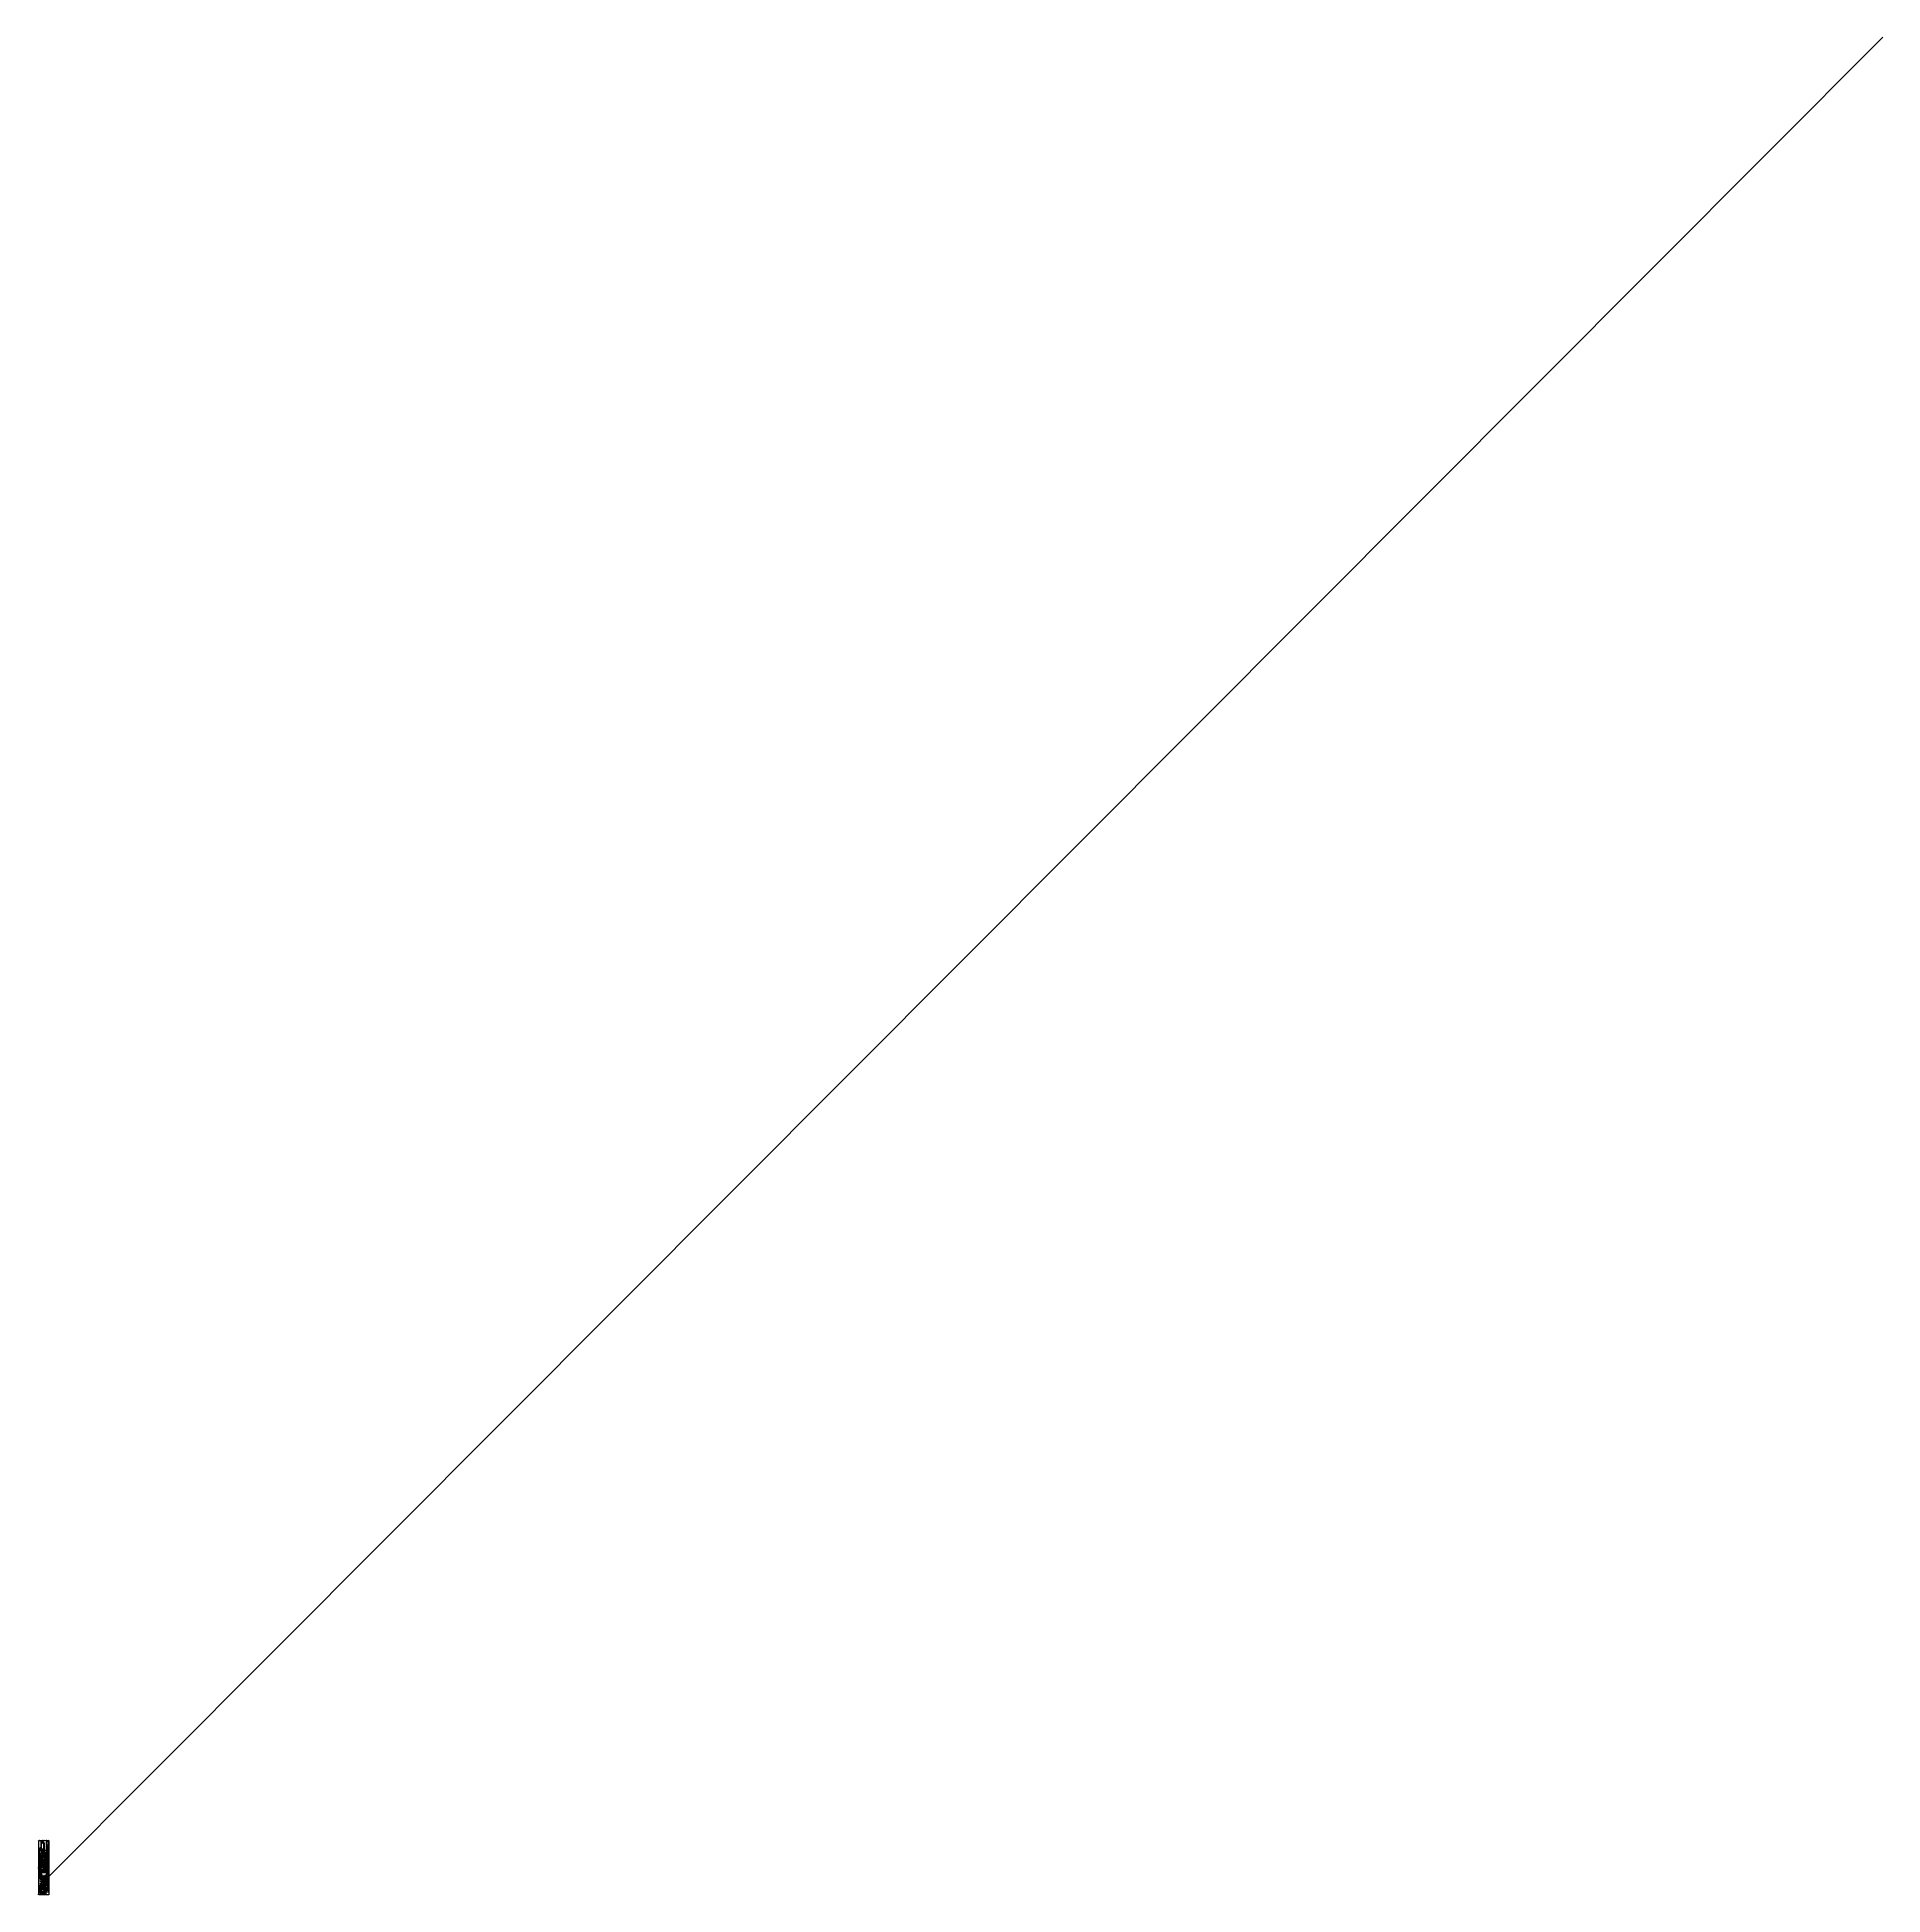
# Model space of a CAD drawing. Header units: millimetres. Extents: x 0 to 212, y 0 to 213.
import ezdxf

# ---------------------------------------------------------------- set-up
doc = ezdxf.new("R2010")
doc.units = ezdxf.units.MM
doc.header["$MEASUREMENT"] = 0
for name, color, linetype in [('BottomLayer', 5, 'Continuous'), ('BottomPaste', 16, 'Continuous'), ('BottomSolder', 6, 'Continuous'), ('Mechanical1', 6, 'Continuous'), ('MultiLayer', 9, 'Continuous'), ('PadHoleLayer', 156, 'Continuous'), ('TopLayer', 1, 'Continuous'), ('TopOverlay', 2, 'Continuous'), ('TopPaste', 8, 'Continuous'), ('TopSolder', 216, 'Continuous'), ('ViaHoleLayer', 16, 'Continuous')]:
    doc.layers.add(name, color=color, linetype=linetype)
doc.styles.add('Arial', font='arial.ttf', dxfattribs={"height": 0.2})

# ---------------------------------------------------------------- blocks, each defined once
blk = doc.blocks.new('C___1206_B_1')
at = {"layer": 'BottomLayer'}
for points in [[(-0.08, 0.035), (-0.02, 0.035), (-0.02, -0.035), (-0.08, -0.035)], [(0.02, 0.035), (0.08, 0.035), (0.08, -0.035), (0.02, -0.035)]]:
    blk.add_hatch(color=5, dxfattribs=at).paths.add_polyline_path(points)
at = {"layer": 'BottomPaste'}
for points in [[(-0.08, 0.035), (-0.02, 0.035), (-0.02, -0.035), (-0.08, -0.035)], [(0.02, 0.035), (0.08, 0.035), (0.08, -0.035), (0.02, -0.035)]]:
    blk.add_hatch(color=16, dxfattribs=at).paths.add_polyline_path(points)
at = {"layer": 'BottomSolder'}
for points in [[(-0.084, 0.039), (-0.016, 0.039), (-0.016, -0.039), (-0.084, -0.039)], [(0.016, 0.039), (0.084, 0.039), (0.084, -0.039), (0.016, -0.039)]]:
    blk.add_hatch(color=6, dxfattribs=at).paths.add_polyline_path(points)
blk = doc.blocks.new('C___1206_B_2')
at = {"layer": 'BottomLayer'}
for points in [[(-0.08, 0.035), (-0.02, 0.035), (-0.02, -0.035), (-0.08, -0.035)], [(0.02, 0.035), (0.08, 0.035), (0.08, -0.035), (0.02, -0.035)]]:
    blk.add_hatch(color=5, dxfattribs=at).paths.add_polyline_path(points)
at = {"layer": 'BottomPaste'}
for points in [[(-0.08, 0.035), (-0.02, 0.035), (-0.02, -0.035), (-0.08, -0.035)], [(0.02, 0.035), (0.08, 0.035), (0.08, -0.035), (0.02, -0.035)]]:
    blk.add_hatch(color=16, dxfattribs=at).paths.add_polyline_path(points)
at = {"layer": 'BottomSolder'}
for points in [[(-0.084, 0.039), (-0.016, 0.039), (-0.016, -0.039), (-0.084, -0.039)], [(0.016, 0.039), (0.084, 0.039), (0.084, -0.039), (0.016, -0.039)]]:
    blk.add_hatch(color=6, dxfattribs=at).paths.add_polyline_path(points)
blk = doc.blocks.new('R___0402_B_3')
at = {"layer": 'BottomLayer'}
for points in [[(-0.01, 0.01), (-0.01, -0.01), (-0.03, -0.01), (-0.03, 0.01)], [(0.03, 0.01), (0.03, -0.01), (0.01, -0.01), (0.01, 0.01)]]:
    blk.add_hatch(color=5, dxfattribs=at).paths.add_polyline_path(points)
at = {"layer": 'BottomPaste'}
for points in [[(-0.01, 0.01), (-0.01, -0.01), (-0.03, -0.01), (-0.03, 0.01)], [(0.03, 0.01), (0.03, -0.01), (0.01, -0.01), (0.01, 0.01)]]:
    blk.add_hatch(color=16, dxfattribs=at).paths.add_polyline_path(points)
at = {"layer": 'BottomSolder'}
for points in [[(-0.01, 0.01), (-0.01, -0.01), (-0.03, -0.01), (-0.03, 0.01)], [(0.03, 0.01), (0.03, -0.01), (0.01, -0.01), (0.01, 0.01)]]:
    blk.add_hatch(color=6, dxfattribs=at).paths.add_polyline_path(points)
blk = doc.blocks.new('R___0402_B_4')
at = {"layer": 'BottomLayer'}
for points in [[(-0.01, 0.01), (-0.01, -0.01), (-0.03, -0.01), (-0.03, 0.01)], [(0.03, 0.01), (0.03, -0.01), (0.01, -0.01), (0.01, 0.01)]]:
    blk.add_hatch(color=5, dxfattribs=at).paths.add_polyline_path(points)
at = {"layer": 'BottomPaste'}
for points in [[(-0.01, 0.01), (-0.01, -0.01), (-0.03, -0.01), (-0.03, 0.01)], [(0.03, 0.01), (0.03, -0.01), (0.01, -0.01), (0.01, 0.01)]]:
    blk.add_hatch(color=16, dxfattribs=at).paths.add_polyline_path(points)
at = {"layer": 'BottomSolder'}
for points in [[(-0.01, 0.01), (-0.01, -0.01), (-0.03, -0.01), (-0.03, 0.01)], [(0.03, 0.01), (0.03, -0.01), (0.01, -0.01), (0.01, 0.01)]]:
    blk.add_hatch(color=6, dxfattribs=at).paths.add_polyline_path(points)
blk = doc.blocks.new('R___0402_B_5')
at = {"layer": 'BottomLayer'}
for points in [[(-0.01, 0.01), (-0.01, -0.01), (-0.03, -0.01), (-0.03, 0.01)], [(0.03, 0.01), (0.03, -0.01), (0.01, -0.01), (0.01, 0.01)]]:
    blk.add_hatch(color=5, dxfattribs=at).paths.add_polyline_path(points)
at = {"layer": 'BottomPaste'}
for points in [[(-0.01, 0.01), (-0.01, -0.01), (-0.03, -0.01), (-0.03, 0.01)], [(0.03, 0.01), (0.03, -0.01), (0.01, -0.01), (0.01, 0.01)]]:
    blk.add_hatch(color=16, dxfattribs=at).paths.add_polyline_path(points)
at = {"layer": 'BottomSolder'}
for points in [[(-0.01, 0.01), (-0.01, -0.01), (-0.03, -0.01), (-0.03, 0.01)], [(0.03, 0.01), (0.03, -0.01), (0.01, -0.01), (0.01, 0.01)]]:
    blk.add_hatch(color=6, dxfattribs=at).paths.add_polyline_path(points)
blk = doc.blocks.new('R___0402_B_6')
at = {"layer": 'BottomLayer'}
for points in [[(-0.01, 0.01), (-0.01, -0.01), (-0.03, -0.01), (-0.03, 0.01)], [(0.03, 0.01), (0.03, -0.01), (0.01, -0.01), (0.01, 0.01)]]:
    blk.add_hatch(color=5, dxfattribs=at).paths.add_polyline_path(points)
at = {"layer": 'BottomPaste'}
for points in [[(-0.01, 0.01), (-0.01, -0.01), (-0.03, -0.01), (-0.03, 0.01)], [(0.03, 0.01), (0.03, -0.01), (0.01, -0.01), (0.01, 0.01)]]:
    blk.add_hatch(color=16, dxfattribs=at).paths.add_polyline_path(points)
at = {"layer": 'BottomSolder'}
for points in [[(-0.01, 0.01), (-0.01, -0.01), (-0.03, -0.01), (-0.03, 0.01)], [(0.03, 0.01), (0.03, -0.01), (0.01, -0.01), (0.01, 0.01)]]:
    blk.add_hatch(color=6, dxfattribs=at).paths.add_polyline_path(points)
blk = doc.blocks.new('R___0402_7')
at = {"layer": 'TopLayer'}
for points in [[(-0.03, -0.01), (-0.03, 0.01), (-0.01, 0.01), (-0.01, -0.01)], [(0.01, -0.01), (0.01, 0.01), (0.03, 0.01), (0.03, -0.01)]]:
    blk.add_hatch(color=1, dxfattribs=at).paths.add_polyline_path(points)
at = {"layer": 'TopPaste'}
for points in [[(-0.03, -0.01), (-0.03, 0.01), (-0.01, 0.01), (-0.01, -0.01)], [(0.01, -0.01), (0.01, 0.01), (0.03, 0.01), (0.03, -0.01)]]:
    blk.add_hatch(color=8, dxfattribs=at).paths.add_polyline_path(points)
at = {"layer": 'TopSolder'}
for points in [[(-0.03, -0.01), (-0.03, 0.01), (-0.01, 0.01), (-0.01, -0.01)], [(0.01, -0.01), (0.01, 0.01), (0.03, 0.01), (0.03, -0.01)]]:
    blk.add_hatch(color=216, dxfattribs=at).paths.add_polyline_path(points)
at = {"layer": 'TopOverlay'}
for points, const_width in [([(-0.03, 0.02), (-0.03, -0.02)], 0.005), ([(-0.03, 0.02), (0.03, 0.02)], 0.005), ([(0.03, 0.02), (0.03, -0.02)], 0.005), ([(-0.03, -0.02), (0.03, -0.02)], 0.005), ([(-0.03, -0.02), (0.03, -0.02)], 0.000127)]:
    blk.add_lwpolyline(points, dxfattribs=dict(at, const_width=const_width))
for points, const_width in [([(-0.03, 0.02, 1), (-0.03, 0.02, 1)], 0.0025), ([(-0.03, 0.02, 1), (-0.03, 0.02, 1)], 0.0025), ([(0.03, 0.02, 1), (0.03, 0.02, 1)], 0.0025), ([(0.03, 0.02, 1), (0.03, 0.02, 1)], 0.0025), ([(-0.03, -0.02, 1), (-0.03, -0.02, 1)], 0.0025), ([(-0.03, -0.02, 1), (-0.03, -0.02, 1)], 0.0025), ([(-0.03, -0.02, 1), (-0.03, -0.02, 1)], 0.0000635), ([(0.03, -0.02, 1), (0.03, -0.02, 1)], 0.0025), ([(0.03, -0.02, 1), (0.03, -0.02, 1)], 0.0025), ([(0.03, -0.02, 1), (0.03, -0.02, 1)], 0.0000635)]:
    blk.add_lwpolyline(points, format="xyb", close=True, dxfattribs=dict(at, const_width=const_width))
blk = doc.blocks.new('R___0402_8')
at = {"layer": 'TopLayer'}
for points in [[(-0.03, -0.01), (-0.03, 0.01), (-0.01, 0.01), (-0.01, -0.01)], [(0.01, -0.01), (0.01, 0.01), (0.03, 0.01), (0.03, -0.01)]]:
    blk.add_hatch(color=1, dxfattribs=at).paths.add_polyline_path(points)
at = {"layer": 'TopPaste'}
for points in [[(-0.03, -0.01), (-0.03, 0.01), (-0.01, 0.01), (-0.01, -0.01)], [(0.01, -0.01), (0.01, 0.01), (0.03, 0.01), (0.03, -0.01)]]:
    blk.add_hatch(color=8, dxfattribs=at).paths.add_polyline_path(points)
at = {"layer": 'TopSolder'}
for points in [[(-0.03, -0.01), (-0.03, 0.01), (-0.01, 0.01), (-0.01, -0.01)], [(0.01, -0.01), (0.01, 0.01), (0.03, 0.01), (0.03, -0.01)]]:
    blk.add_hatch(color=216, dxfattribs=at).paths.add_polyline_path(points)
at = {"layer": 'TopOverlay'}
for points, const_width in [([(-0.03, -0.02), (-0.03, 0.02)], 0.005), ([(-0.03, 0.02), (0.03, 0.02)], 0.005), ([(0.03, -0.02), (0.03, 0.02)], 0.005), ([(-0.03, -0.02), (0.03, -0.02)], 0.005), ([(-0.03, -0.02), (0.03, -0.02)], 0.000127)]:
    blk.add_lwpolyline(points, dxfattribs=dict(at, const_width=const_width))
for points, const_width in [([(-0.03, 0.02, 1), (-0.03, 0.02, 1)], 0.0025), ([(-0.03, 0.02, 1), (-0.03, 0.02, 1)], 0.0025), ([(0.03, 0.02, 1), (0.03, 0.02, 1)], 0.0025), ([(0.03, 0.02, 1), (0.03, 0.02, 1)], 0.0025), ([(-0.03, -0.02, 1), (-0.03, -0.02, 1)], 0.0025), ([(-0.03, -0.02, 1), (-0.03, -0.02, 1)], 0.0025), ([(-0.03, -0.02, 1), (-0.03, -0.02, 1)], 0.0000635), ([(0.03, -0.02, 1), (0.03, -0.02, 1)], 0.0025), ([(0.03, -0.02, 1), (0.03, -0.02, 1)], 0.0025), ([(0.03, -0.02, 1), (0.03, -0.02, 1)], 0.0000635)]:
    blk.add_lwpolyline(points, format="xyb", close=True, dxfattribs=dict(at, const_width=const_width))
blk = doc.blocks.new('PSPMAA0503_2R2M_ANP_B_9')
at = {"layer": 'BottomLayer'}
for points in [[(-0.12, 0.05), (-0.04, 0.05), (-0.04, -0.05), (-0.12, -0.05)], [(0.04, 0.05), (0.12, 0.05), (0.12, -0.05), (0.04, -0.05)]]:
    blk.add_hatch(color=5, dxfattribs=at).paths.add_polyline_path(points)
at = {"layer": 'BottomPaste'}
for points in [[(-0.12, 0.05), (-0.04, 0.05), (-0.04, -0.05), (-0.12, -0.05)], [(0.04, 0.05), (0.12, 0.05), (0.12, -0.05), (0.04, -0.05)]]:
    blk.add_hatch(color=16, dxfattribs=at).paths.add_polyline_path(points)
at = {"layer": 'BottomSolder'}
for points in [[(-0.12, 0.05), (-0.04, 0.05), (-0.04, -0.05), (-0.12, -0.05)], [(0.04, 0.05), (0.12, 0.05), (0.12, -0.05), (0.04, -0.05)]]:
    blk.add_hatch(color=6, dxfattribs=at).paths.add_polyline_path(points)
blk = doc.blocks.new('SMA_B_10')
at = {"layer": 'BottomLayer'}
for points in [[(-0.13, 0.03), (-0.03, 0.03), (-0.03, -0.03), (-0.13, -0.03)], [(0.03, 0.03), (0.13, 0.03), (0.13, -0.03), (0.03, -0.03)]]:
    blk.add_hatch(color=5, dxfattribs=at).paths.add_polyline_path(points)
at = {"layer": 'BottomPaste'}
for points in [[(-0.13, 0.03), (-0.03, 0.03), (-0.03, -0.03), (-0.13, -0.03)], [(0.03, 0.03), (0.13, 0.03), (0.13, -0.03), (0.03, -0.03)]]:
    blk.add_hatch(color=16, dxfattribs=at).paths.add_polyline_path(points)
at = {"layer": 'BottomSolder'}
for points in [[(-0.13, 0.04), (-0.03, 0.04), (-0.03, -0.04), (-0.13, -0.04)], [(0.03, 0.04), (0.13, 0.04), (0.13, -0.04), (0.03, -0.04)]]:
    blk.add_hatch(color=6, dxfattribs=at).paths.add_polyline_path(points)
blk = doc.blocks.new('C___0402_B_11')
at = {"layer": 'BottomLayer'}
for points in [[(-0.01, 0.01), (-0.01, -0.01), (-0.03, -0.01), (-0.03, 0.01)], [(0.03, 0.01), (0.03, -0.01), (0.01, -0.01), (0.01, 0.01)]]:
    blk.add_hatch(color=5, dxfattribs=at).paths.add_polyline_path(points)
at = {"layer": 'BottomPaste'}
for points in [[(-0.01, 0.01), (-0.01, -0.01), (-0.03, -0.01), (-0.03, 0.01)], [(0.03, 0.01), (0.03, -0.01), (0.01, -0.01), (0.01, 0.01)]]:
    blk.add_hatch(color=16, dxfattribs=at).paths.add_polyline_path(points)
at = {"layer": 'BottomSolder'}
for points in [[(-0.01, 0.01), (-0.01, -0.01), (-0.03, -0.01), (-0.03, 0.01)], [(0.03, 0.01), (0.03, -0.01), (0.01, -0.01), (0.01, 0.01)]]:
    blk.add_hatch(color=6, dxfattribs=at).paths.add_polyline_path(points)
blk = doc.blocks.new('C___0402_B_12')
at = {"layer": 'BottomLayer'}
for points in [[(-0.01, 0.01), (-0.01, -0.01), (-0.03, -0.01), (-0.03, 0.01)], [(0.03, 0.01), (0.03, -0.01), (0.01, -0.01), (0.01, 0.01)]]:
    blk.add_hatch(color=5, dxfattribs=at).paths.add_polyline_path(points)
at = {"layer": 'BottomPaste'}
for points in [[(-0.01, 0.01), (-0.01, -0.01), (-0.03, -0.01), (-0.03, 0.01)], [(0.03, 0.01), (0.03, -0.01), (0.01, -0.01), (0.01, 0.01)]]:
    blk.add_hatch(color=16, dxfattribs=at).paths.add_polyline_path(points)
at = {"layer": 'BottomSolder'}
for points in [[(-0.01, 0.01), (-0.01, -0.01), (-0.03, -0.01), (-0.03, 0.01)], [(0.03, 0.01), (0.03, -0.01), (0.01, -0.01), (0.01, 0.01)]]:
    blk.add_hatch(color=6, dxfattribs=at).paths.add_polyline_path(points)
blk = doc.blocks.new('C___1206_B_13')
at = {"layer": 'BottomLayer'}
for points in [[(-0.08, 0.035), (-0.02, 0.035), (-0.02, -0.035), (-0.08, -0.035)], [(0.02, 0.035), (0.08, 0.035), (0.08, -0.035), (0.02, -0.035)]]:
    blk.add_hatch(color=5, dxfattribs=at).paths.add_polyline_path(points)
at = {"layer": 'BottomPaste'}
for points in [[(-0.08, 0.035), (-0.02, 0.035), (-0.02, -0.035), (-0.08, -0.035)], [(0.02, 0.035), (0.08, 0.035), (0.08, -0.035), (0.02, -0.035)]]:
    blk.add_hatch(color=16, dxfattribs=at).paths.add_polyline_path(points)
at = {"layer": 'BottomSolder'}
for points in [[(-0.084, 0.039), (-0.016, 0.039), (-0.016, -0.039), (-0.084, -0.039)], [(0.016, 0.039), (0.084, 0.039), (0.084, -0.039), (0.016, -0.039)]]:
    blk.add_hatch(color=6, dxfattribs=at).paths.add_polyline_path(points)
blk = doc.blocks.new('C___0603_B_14')
at = {"layer": 'BottomLayer'}
for points in [[(-0.04, -0.02), (-0.04, 0.02), (-0.01, 0.02), (-0.01, -0.02)], [(0.01, -0.02), (0.01, 0.02), (0.04, 0.02), (0.04, -0.02)]]:
    blk.add_hatch(color=5, dxfattribs=at).paths.add_polyline_path(points)
at = {"layer": 'BottomPaste'}
for points in [[(-0.04, -0.02), (-0.04, 0.02), (-0.01, 0.02), (-0.01, -0.02)], [(0.01, -0.02), (0.01, 0.02), (0.04, 0.02), (0.04, -0.02)]]:
    blk.add_hatch(color=16, dxfattribs=at).paths.add_polyline_path(points)
at = {"layer": 'BottomSolder'}
for points in [[(-0.05, -0.02), (-0.05, 0.02), (-0.01, 0.02), (-0.01, -0.02)], [(0.01, -0.02), (0.01, 0.02), (0.05, 0.02), (0.05, -0.02)]]:
    blk.add_hatch(color=6, dxfattribs=at).paths.add_polyline_path(points)
blk = doc.blocks.new('C___0603_B_15')
at = {"layer": 'BottomLayer'}
for points in [[(-0.04, -0.02), (-0.04, 0.02), (-0.01, 0.02), (-0.01, -0.02)], [(0.01, -0.02), (0.01, 0.02), (0.04, 0.02), (0.04, -0.02)]]:
    blk.add_hatch(color=5, dxfattribs=at).paths.add_polyline_path(points)
at = {"layer": 'BottomPaste'}
for points in [[(-0.04, -0.02), (-0.04, 0.02), (-0.01, 0.02), (-0.01, -0.02)], [(0.01, -0.02), (0.01, 0.02), (0.04, 0.02), (0.04, -0.02)]]:
    blk.add_hatch(color=16, dxfattribs=at).paths.add_polyline_path(points)
at = {"layer": 'BottomSolder'}
for points in [[(-0.05, -0.02), (-0.05, 0.02), (-0.01, 0.02), (-0.01, -0.02)], [(0.01, -0.02), (0.01, 0.02), (0.05, 0.02), (0.05, -0.02)]]:
    blk.add_hatch(color=6, dxfattribs=at).paths.add_polyline_path(points)
blk = doc.blocks.new('C___0402_B_16')
at = {"layer": 'BottomLayer'}
for points in [[(-0.01, 0.01), (-0.01, -0.01), (-0.03, -0.01), (-0.03, 0.01)], [(0.03, 0.01), (0.03, -0.01), (0.01, -0.01), (0.01, 0.01)]]:
    blk.add_hatch(color=5, dxfattribs=at).paths.add_polyline_path(points)
at = {"layer": 'BottomPaste'}
for points in [[(-0.01, 0.01), (-0.01, -0.01), (-0.03, -0.01), (-0.03, 0.01)], [(0.03, 0.01), (0.03, -0.01), (0.01, -0.01), (0.01, 0.01)]]:
    blk.add_hatch(color=16, dxfattribs=at).paths.add_polyline_path(points)
at = {"layer": 'BottomSolder'}
for points in [[(-0.01, 0.01), (-0.01, -0.01), (-0.03, -0.01), (-0.03, 0.01)], [(0.03, 0.01), (0.03, -0.01), (0.01, -0.01), (0.01, 0.01)]]:
    blk.add_hatch(color=6, dxfattribs=at).paths.add_polyline_path(points)
blk = doc.blocks.new('C___0402_17')
at = {"layer": 'TopLayer'}
for points in [[(-0.03, -0.01), (-0.03, 0.01), (-0.01, 0.01), (-0.01, -0.01)], [(0.01, -0.01), (0.01, 0.01), (0.03, 0.01), (0.03, -0.01)]]:
    blk.add_hatch(color=1, dxfattribs=at).paths.add_polyline_path(points)
at = {"layer": 'TopPaste'}
for points in [[(-0.03, -0.01), (-0.03, 0.01), (-0.01, 0.01), (-0.01, -0.01)], [(0.01, -0.01), (0.01, 0.01), (0.03, 0.01), (0.03, -0.01)]]:
    blk.add_hatch(color=8, dxfattribs=at).paths.add_polyline_path(points)
at = {"layer": 'TopSolder'}
for points in [[(-0.03, -0.01), (-0.03, 0.01), (-0.01, 0.01), (-0.01, -0.01)], [(0.01, -0.01), (0.01, 0.01), (0.03, 0.01), (0.03, -0.01)]]:
    blk.add_hatch(color=216, dxfattribs=at).paths.add_polyline_path(points)
at = {"layer": 'TopOverlay', "const_width": 0.005}
for points in [[(-0.03, 0.02), (-0.01, 0.02)], [(-0.03, 0.02), (-0.03, -0.02)], [(0.01, 0.02), (0.03, 0.02)], [(0.03, 0.02), (0.03, -0.02)], [(-0.03, -0.02), (-0.01, -0.02)], [(0.01, -0.02), (0.03, -0.02)]]:
    blk.add_lwpolyline(points, dxfattribs=at)
at = {"layer": 'TopOverlay', "const_width": 0.0025}
for points in [[(-0.03, 0.02, 1), (-0.03, 0.02, 1)], [(-0.03, 0.02, 1), (-0.03, 0.02, 1)], [(-0.01, 0.02, 1), (-0.01, 0.02, 1)], [(0.01, 0.02, 1), (0.01, 0.02, 1)], [(0.03, 0.02, 1), (0.03, 0.02, 1)], [(0.03, 0.02, 1), (0.03, 0.02, 1)], [(-0.03, -0.02, 1), (-0.03, -0.02, 1)], [(-0.03, -0.02, 1), (-0.03, -0.02, 1)], [(-0.01, -0.02, 1), (-0.01, -0.02, 1)], [(0.01, -0.02, 1), (0.01, -0.02, 1)], [(0.03, -0.02, 1), (0.03, -0.02, 1)], [(0.03, -0.02, 1), (0.03, -0.02, 1)]]:
    blk.add_lwpolyline(points, format="xyb", close=True, dxfattribs=at)
blk = doc.blocks.new('C___0402_18')
at = {"layer": 'TopLayer'}
for points in [[(-0.03, -0.01), (-0.03, 0.01), (-0.01, 0.01), (-0.01, -0.01)], [(0.01, -0.01), (0.01, 0.01), (0.03, 0.01), (0.03, -0.01)]]:
    blk.add_hatch(color=1, dxfattribs=at).paths.add_polyline_path(points)
at = {"layer": 'TopPaste'}
for points in [[(-0.03, -0.01), (-0.03, 0.01), (-0.01, 0.01), (-0.01, -0.01)], [(0.01, -0.01), (0.01, 0.01), (0.03, 0.01), (0.03, -0.01)]]:
    blk.add_hatch(color=8, dxfattribs=at).paths.add_polyline_path(points)
at = {"layer": 'TopSolder'}
for points in [[(-0.03, -0.01), (-0.03, 0.01), (-0.01, 0.01), (-0.01, -0.01)], [(0.01, -0.01), (0.01, 0.01), (0.03, 0.01), (0.03, -0.01)]]:
    blk.add_hatch(color=216, dxfattribs=at).paths.add_polyline_path(points)
at = {"layer": 'TopOverlay', "const_width": 0.005}
for points in [[(-0.03, 0.02), (-0.01, 0.02)], [(-0.03, 0.02), (-0.03, -0.02)], [(0.01, 0.02), (0.03, 0.02)], [(0.03, 0.02), (0.03, -0.02)], [(-0.03, -0.02), (-0.01, -0.02)], [(0.01, -0.02), (0.03, -0.02)]]:
    blk.add_lwpolyline(points, dxfattribs=at)
at = {"layer": 'TopOverlay', "const_width": 0.0025}
for points in [[(-0.03, 0.02, 1), (-0.03, 0.02, 1)], [(-0.03, 0.02, 1), (-0.03, 0.02, 1)], [(-0.01, 0.02, 1), (-0.01, 0.02, 1)], [(0.01, 0.02, 1), (0.01, 0.02, 1)], [(0.03, 0.02, 1), (0.03, 0.02, 1)], [(0.03, 0.02, 1), (0.03, 0.02, 1)], [(-0.03, -0.02, 1), (-0.03, -0.02, 1)], [(-0.03, -0.02, 1), (-0.03, -0.02, 1)], [(-0.01, -0.02, 1), (-0.01, -0.02, 1)], [(0.01, -0.02, 1), (0.01, -0.02, 1)], [(0.03, -0.02, 1), (0.03, -0.02, 1)], [(0.03, -0.02, 1), (0.03, -0.02, 1)]]:
    blk.add_lwpolyline(points, format="xyb", close=True, dxfattribs=at)
blk = doc.blocks.new('C___1206_19')
at = {"layer": 'TopLayer'}
for points in [[(-0.08, 0.035), (-0.02, 0.035), (-0.02, -0.035), (-0.08, -0.035)], [(0.02, 0.035), (0.08, 0.035), (0.08, -0.035), (0.02, -0.035)]]:
    blk.add_hatch(color=1, dxfattribs=at).paths.add_polyline_path(points)
at = {"layer": 'TopPaste'}
for points in [[(-0.08, 0.035), (-0.02, 0.035), (-0.02, -0.035), (-0.08, -0.035)], [(0.02, 0.035), (0.08, 0.035), (0.08, -0.035), (0.02, -0.035)]]:
    blk.add_hatch(color=8, dxfattribs=at).paths.add_polyline_path(points)
at = {"layer": 'TopSolder'}
for points in [[(-0.084, 0.039), (-0.016, 0.039), (-0.016, -0.039), (-0.084, -0.039)], [(0.016, 0.039), (0.084, 0.039), (0.084, -0.039), (0.016, -0.039)]]:
    blk.add_hatch(color=216, dxfattribs=at).paths.add_polyline_path(points)
at = {"layer": 'TopOverlay', "const_width": 0.005}
for points in [[(-0.084, -0.039), (-0.084, 0.039)], [(-0.024, 0.039), (-0.084, 0.039)], [(0.084, 0.039), (0.024, 0.039)], [(0.084, -0.039), (0.084, 0.039)], [(-0.024, -0.039), (-0.084, -0.039)], [(0.084, -0.039), (0.024, -0.039)]]:
    blk.add_lwpolyline(points, dxfattribs=at)
at = {"layer": 'TopOverlay', "const_width": 0.0025}
for points in [[(-0.08525, 0.039, 1), (-0.08275, 0.039, 1)], [(-0.08525, 0.039, 1), (-0.08275, 0.039, 1)], [(-0.02525, 0.039, 1), (-0.02275, 0.039, 1)], [(0.02275, 0.039, 1), (0.02525, 0.039, 1)], [(0.08275, 0.039, 1), (0.08525, 0.039, 1)], [(0.08275, 0.039, 1), (0.08525, 0.039, 1)], [(-0.08525, -0.039, 1), (-0.08275, -0.039, 1)], [(-0.08525, -0.039, 1), (-0.08275, -0.039, 1)], [(-0.02525, -0.039, 1), (-0.02275, -0.039, 1)], [(0.02275, -0.039, 1), (0.02525, -0.039, 1)], [(0.08275, -0.039, 1), (0.08525, -0.039, 1)], [(0.08275, -0.039, 1), (0.08525, -0.039, 1)]]:
    blk.add_lwpolyline(points, format="xyb", close=True, dxfattribs=at)
blk = doc.blocks.new('C___1206_20')
at = {"layer": 'TopLayer'}
for points in [[(-0.08, 0.035), (-0.02, 0.035), (-0.02, -0.035), (-0.08, -0.035)], [(0.02, 0.035), (0.08, 0.035), (0.08, -0.035), (0.02, -0.035)]]:
    blk.add_hatch(color=1, dxfattribs=at).paths.add_polyline_path(points)
at = {"layer": 'TopPaste'}
for points in [[(-0.08, 0.035), (-0.02, 0.035), (-0.02, -0.035), (-0.08, -0.035)], [(0.02, 0.035), (0.08, 0.035), (0.08, -0.035), (0.02, -0.035)]]:
    blk.add_hatch(color=8, dxfattribs=at).paths.add_polyline_path(points)
at = {"layer": 'TopSolder'}
for points in [[(-0.084, 0.039), (-0.016, 0.039), (-0.016, -0.039), (-0.084, -0.039)], [(0.016, 0.039), (0.084, 0.039), (0.084, -0.039), (0.016, -0.039)]]:
    blk.add_hatch(color=216, dxfattribs=at).paths.add_polyline_path(points)
at = {"layer": 'TopOverlay', "const_width": 0.005}
for points in [[(-0.084, -0.039), (-0.084, 0.039)], [(-0.024, 0.039), (-0.084, 0.039)], [(0.084, 0.039), (0.024, 0.039)], [(0.084, -0.039), (0.084, 0.039)], [(-0.024, -0.039), (-0.084, -0.039)], [(0.084, -0.039), (0.024, -0.039)]]:
    blk.add_lwpolyline(points, dxfattribs=at)
at = {"layer": 'TopOverlay', "const_width": 0.0025}
for points in [[(-0.08525, 0.039, 1), (-0.08275, 0.039, 1)], [(-0.08525, 0.039, 1), (-0.08275, 0.039, 1)], [(-0.02525, 0.039, 1), (-0.02275, 0.039, 1)], [(0.02275, 0.039, 1), (0.02525, 0.039, 1)], [(0.08275, 0.039, 1), (0.08525, 0.039, 1)], [(0.08275, 0.039, 1), (0.08525, 0.039, 1)], [(-0.08525, -0.039, 1), (-0.08275, -0.039, 1)], [(-0.08525, -0.039, 1), (-0.08275, -0.039, 1)], [(-0.02525, -0.039, 1), (-0.02275, -0.039, 1)], [(0.02275, -0.039, 1), (0.02525, -0.039, 1)], [(0.08275, -0.039, 1), (0.08525, -0.039, 1)], [(0.08275, -0.039, 1), (0.08525, -0.039, 1)]]:
    blk.add_lwpolyline(points, format="xyb", close=True, dxfattribs=at)
blk = doc.blocks.new('C___0603_21')
at = {"layer": 'TopLayer'}
for points in [[(-0.01, 0.02), (-0.01, -0.02), (-0.04, -0.02), (-0.04, 0.02)], [(0.04, 0.02), (0.04, -0.02), (0.01, -0.02), (0.01, 0.02)]]:
    blk.add_hatch(color=1, dxfattribs=at).paths.add_polyline_path(points)
at = {"layer": 'TopPaste'}
for points in [[(-0.01, 0.02), (-0.01, -0.02), (-0.04, -0.02), (-0.04, 0.02)], [(0.04, 0.02), (0.04, -0.02), (0.01, -0.02), (0.01, 0.02)]]:
    blk.add_hatch(color=8, dxfattribs=at).paths.add_polyline_path(points)
at = {"layer": 'TopSolder'}
for points in [[(-0.01, 0.02), (-0.01, -0.02), (-0.05, -0.02), (-0.05, 0.02)], [(0.05, 0.02), (0.05, -0.02), (0.01, -0.02), (0.01, 0.02)]]:
    blk.add_hatch(color=216, dxfattribs=at).paths.add_polyline_path(points)
at = {"layer": 'TopOverlay', "const_width": 0.005}
for points in [[(-0.05, 0.02), (-0.05, -0.02)], [(-0.05, 0.02), (-0.02, 0.02)], [(0.02, 0.02), (0.05, 0.02)], [(0.05, 0.02), (0.05, -0.02)], [(-0.05, -0.02), (-0.02, -0.02)], [(0.02, -0.02), (0.05, -0.02)]]:
    blk.add_lwpolyline(points, dxfattribs=at)
at = {"layer": 'TopOverlay', "const_width": 0.0025}
for points in [[(-0.05, 0.02, 1), (-0.05, 0.02, 1)], [(-0.05, 0.02, 1), (-0.05, 0.02, 1)], [(-0.02, 0.02, 1), (-0.02, 0.02, 1)], [(0.02, 0.02, 1), (0.02, 0.02, 1)], [(0.05, 0.02, 1), (0.05, 0.02, 1)], [(0.05, 0.02, 1), (0.05, 0.02, 1)], [(-0.05, -0.02, 1), (-0.05, -0.02, 1)], [(-0.05, -0.02, 1), (-0.05, -0.02, 1)], [(-0.02, -0.02, 1), (-0.02, -0.02, 1)], [(0.02, -0.02, 1), (0.02, -0.02, 1)], [(0.05, -0.02, 1), (0.05, -0.02, 1)], [(0.05, -0.02, 1), (0.05, -0.02, 1)]]:
    blk.add_lwpolyline(points, format="xyb", close=True, dxfattribs=at)
blk = doc.blocks.new('SMA_DO_214AC__22')
at = {"layer": 'TopLayer'}
for points in [[(-0.11, 0.06), (-0.04, 0.06), (-0.04, -0.06), (-0.11, -0.06)], [(0.04, 0.06), (0.11, 0.06), (0.11, -0.06), (0.04, -0.06)]]:
    blk.add_hatch(color=1, dxfattribs=at).paths.add_polyline_path(points)
at = {"layer": 'TopOverlay'}
blk.add_hatch(color=2, dxfattribs=at).paths.add_polyline_path([(-0.16, -0.06), (-0.11, -0.06), (-0.11, 0.06), (-0.16, 0.06)])
at = {"layer": 'TopPaste'}
for points in [[(-0.11, 0.06), (-0.04, 0.06), (-0.04, -0.06), (-0.11, -0.06)], [(0.04, 0.06), (0.11, 0.06), (0.11, -0.06), (0.04, -0.06)]]:
    blk.add_hatch(color=8, dxfattribs=at).paths.add_polyline_path(points)
at = {"layer": 'TopSolder'}
for points in [[(-0.11, 0.06), (-0.04, 0.06), (-0.04, -0.06), (-0.11, -0.06)], [(0.04, 0.06), (0.11, 0.06), (0.11, -0.06), (0.04, -0.06)]]:
    blk.add_hatch(color=216, dxfattribs=at).paths.add_polyline_path(points)
at = {"layer": 'TopOverlay', "const_width": 0.005}
for points in [[(-0.12, 0.06), (0.11, 0.06)], [(0.11, 0.06), (0.11, 0.05)], [(-0.12, -0.06), (0.11, -0.06)], [(0.11, -0.05), (0.11, -0.06)]]:
    blk.add_lwpolyline(points, dxfattribs=at)
at = {"layer": 'TopOverlay', "const_width": 0.0025}
for points in [[(-0.12, 0.06, 1), (-0.12, 0.06, 1)], [(0.11, 0.06, 1), (0.11, 0.06, 1)], [(0.11, 0.06, 1), (0.11, 0.06, 1)], [(0.11, 0.05, 1), (0.11, 0.05, 1)], [(-0.12, -0.06, 1), (-0.12, -0.06, 1)], [(0.11, -0.05, 1), (0.11, -0.05, 1)], [(0.11, -0.06, 1), (0.11, -0.06, 1)], [(0.11, -0.06, 1), (0.11, -0.06, 1)]]:
    blk.add_lwpolyline(points, format="xyb", close=True, dxfattribs=at)
blk = doc.blocks.new('LED_0805_23')
at = {"layer": 'TopLayer'}
for points in [[(-0.06, 0.02), (-0.02, 0.02), (-0.02, -0.02), (-0.06, -0.02)], [(0.02, 0.02), (0.06, 0.02), (0.06, -0.02), (0.02, -0.02)]]:
    blk.add_hatch(color=1, dxfattribs=at).paths.add_polyline_path(points)
at = {"layer": 'TopOverlay'}
blk.add_hatch(color=2, dxfattribs=at).paths.add_polyline_path([(0.07, -0.03), (0.11, -0.03), (0.11, 0.03), (0.07, 0.03)])
at = {"layer": 'TopPaste'}
for points in [[(-0.06, 0.02), (-0.02, 0.02), (-0.02, -0.02), (-0.06, -0.02)], [(0.02, 0.02), (0.06, 0.02), (0.06, -0.02), (0.02, -0.02)]]:
    blk.add_hatch(color=8, dxfattribs=at).paths.add_polyline_path(points)
at = {"layer": 'TopSolder'}
for points in [[(-0.07, 0.03), (-0.01, 0.03), (-0.01, -0.03), (-0.07, -0.03)], [(0.01, 0.03), (0.07, 0.03), (0.07, -0.03), (0.01, -0.03)]]:
    blk.add_hatch(color=216, dxfattribs=at).paths.add_polyline_path(points)
at = {"layer": 'TopOverlay', "const_width": 0.005}
for points in [[(-0.07, -0.03), (-0.07, 0.03)], [(-0.07, 0.03), (-0.02, 0.03)], [(0.02, 0.03), (0.07, 0.03)], [(0.07, -0.03), (0.07, 0.03)], [(-0.07, -0.03), (-0.02, -0.03)], [(0.02, -0.03), (0.07, -0.03)]]:
    blk.add_lwpolyline(points, dxfattribs=at)
at = {"layer": 'TopOverlay', "const_width": 0.0025}
for points in [[(-0.07, 0.03, 1), (-0.07, 0.03, 1)], [(-0.07, 0.03, 1), (-0.07, 0.03, 1)], [(-0.02, 0.03, 1), (-0.02, 0.03, 1)], [(0.02, 0.03, 1), (0.02, 0.03, 1)], [(0.07, 0.03, 1), (0.07, 0.03, 1)], [(0.07, 0.03, 1), (0.07, 0.03, 1)], [(-0.07, -0.03, 1), (-0.07, -0.03, 1)], [(-0.07, -0.03, 1), (-0.07, -0.03, 1)], [(-0.02, -0.03, 1), (-0.02, -0.03, 1)], [(0.02, -0.03, 1), (0.02, -0.03, 1)], [(0.07, -0.03, 1), (0.07, -0.03, 1)], [(0.07, -0.03, 1), (0.07, -0.03, 1)]]:
    blk.add_lwpolyline(points, format="xyb", close=True, dxfattribs=at)
blk = doc.blocks.new('B2B_XH_2_LF__SN__24')
at = {"layer": 'BottomLayer'}
blk.add_hatch(color=5, dxfattribs=at).paths.add_polyline_path([(-0.080706, -0.031496), (-0.080706, 0.031496), (-0.017714, 0.031496), (-0.017714, -0.031496)])
h = blk.add_hatch(color=5, dxfattribs=at)
edge = h.paths.add_edge_path()
edge.add_arc((0.04921, 0), 0.031496, 0, 360)
at = {"layer": 'BottomSolder'}
blk.add_hatch(color=6, dxfattribs=at).paths.add_polyline_path([(-0.082706, -0.033496), (-0.082706, 0.033496), (-0.015714, 0.033496), (-0.015714, -0.033496)])
h = blk.add_hatch(color=6, dxfattribs=at)
edge = h.paths.add_edge_path()
edge.add_arc((0.04921, 0), 0.033496, 0, 360)
at = {"layer": 'MultiLayer'}
blk.add_hatch(color=9, dxfattribs=at).paths.add_polyline_path([(-0.080706, -0.031496), (-0.080706, 0.031496), (-0.017714, 0.031496), (-0.017714, -0.031496)])
h = blk.add_hatch(color=9, dxfattribs=at)
edge = h.paths.add_edge_path()
edge.add_arc((0.04921, 0), 0.031496, 0, 360)
at = {"layer": 'PadHoleLayer'}
h = blk.add_hatch(color=156, dxfattribs=at)
edge = h.paths.add_edge_path()
edge.add_arc((-0.04921, 0), 0.019685, 0, 360)
h = blk.add_hatch(color=156, dxfattribs=at)
edge = h.paths.add_edge_path()
edge.add_arc((0.04921, 0), 0.019685, 0, 360)
at = {"layer": 'TopLayer'}
blk.add_hatch(color=1, dxfattribs=at).paths.add_polyline_path([(-0.080706, -0.031496), (-0.080706, 0.031496), (-0.017714, 0.031496), (-0.017714, -0.031496)])
h = blk.add_hatch(color=1, dxfattribs=at)
edge = h.paths.add_edge_path()
edge.add_arc((0.04921, 0), 0.031496, 0, 360)
at = {"layer": 'TopSolder'}
blk.add_hatch(color=216, dxfattribs=at).paths.add_polyline_path([(-0.082706, -0.033496), (-0.082706, 0.033496), (-0.015714, 0.033496), (-0.015714, -0.033496)])
h = blk.add_hatch(color=216, dxfattribs=at)
edge = h.paths.add_edge_path()
edge.add_arc((0.04921, 0), 0.033496, 0, 360)
at = {"layer": 'TopOverlay', "const_width": 0.005}
for points in [[(0.147401, 0.0925), (-0.147641, 0.0925)], [(-0.147639, -0.133857), (-0.147639, 0.09252)], [(-0.037206, 0.123228), (-0.061851, 0.123228)], [(-0.061851, 0.098582), (-0.061851, 0.123228)], [(-0.037206, 0.098582), (-0.037206, 0.123228)], [(0.061376, 0.123228), (0.036731, 0.123228)], [(0.036731, 0.098582), (0.036731, 0.123228)], [(0.061376, 0.098582), (0.061376, 0.123228)], [(0.147401, -0.133899), (0.1474, 0.0925)], [(0.147401, -0.133899), (-0.147641, -0.133899)]]:
    blk.add_lwpolyline(points, dxfattribs=at)
at = {"layer": 'TopOverlay', "const_width": 0.0025}
for points in [[(-0.148891, 0.0925, 1), (-0.146391, 0.0925, 1)], [(-0.148889, 0.09252, 1), (-0.146389, 0.09252, 1)], [(-0.063101, 0.123228, 1), (-0.060601, 0.123228, 1)], [(-0.063101, 0.123228, 1), (-0.060601, 0.123228, 1)], [(-0.063101, 0.098582, 1), (-0.060601, 0.098582, 1)], [(-0.038456, 0.123228, 1), (-0.035956, 0.123228, 1)], [(-0.038456, 0.123228, 1), (-0.035956, 0.123228, 1)], [(-0.038456, 0.098582, 1), (-0.035956, 0.098582, 1)], [(0.035481, 0.123228, 1), (0.037981, 0.123228, 1)], [(0.035481, 0.123228, 1), (0.037981, 0.123228, 1)], [(0.035481, 0.098582, 1), (0.037981, 0.098582, 1)], [(0.060126, 0.123228, 1), (0.062626, 0.123228, 1)], [(0.060126, 0.123228, 1), (0.062626, 0.123228, 1)], [(0.060126, 0.098582, 1), (0.062626, 0.098582, 1)], [(0.14615, 0.0925, 1), (0.14865, 0.0925, 1)], [(0.146151, 0.0925, 1), (0.148651, 0.0925, 1)], [(-0.148891, -0.133899, 1), (-0.146391, -0.133899, 1)], [(-0.148889, -0.133857, 1), (-0.146389, -0.133857, 1)], [(0.146151, -0.133899, 1), (0.148651, -0.133899, 1)], [(0.146151, -0.133899, 1), (0.148651, -0.133899, 1)]]:
    blk.add_lwpolyline(points, format="xyb", close=True, dxfattribs=at)
blk = doc.blocks.new('8_SO_P____P___25')
at = {"layer": 'TopLayer'}
for points in [[(-0.14, 0.09), (-0.08, 0.09), (-0.08, 0.06), (-0.14, 0.06)], [(-0.14, 0.04), (-0.08, 0.04), (-0.08, 0.01), (-0.14, 0.01)], [(-0.05, 0.05), (0.05, 0.05), (0.05, -0.05), (-0.05, -0.05)], [(0.08, 0.09), (0.14, 0.09), (0.14, 0.06), (0.08, 0.06)], [(0.08, 0.04), (0.14, 0.04), (0.14, 0.01), (0.08, 0.01)], [(-0.14, -0.01), (-0.08, -0.01), (-0.08, -0.04), (-0.14, -0.04)], [(-0.14, -0.06), (-0.08, -0.06), (-0.08, -0.09), (-0.14, -0.09)], [(0.08, -0.01), (0.14, -0.01), (0.14, -0.04), (0.08, -0.04)], [(0.08, -0.06), (0.14, -0.06), (0.14, -0.09), (0.08, -0.09)]]:
    blk.add_hatch(color=1, dxfattribs=at).paths.add_polyline_path(points)
at = {"layer": 'TopPaste'}
for points in [[(-0.14, 0.09), (-0.08, 0.09), (-0.08, 0.06), (-0.14, 0.06)], [(-0.14, 0.04), (-0.08, 0.04), (-0.08, 0.01), (-0.14, 0.01)], [(-0.05, 0.05), (0.05, 0.05), (0.05, -0.05), (-0.05, -0.05)], [(0.08, 0.09), (0.14, 0.09), (0.14, 0.06), (0.08, 0.06)], [(0.08, 0.04), (0.14, 0.04), (0.14, 0.01), (0.08, 0.01)], [(-0.14, -0.01), (-0.08, -0.01), (-0.08, -0.04), (-0.14, -0.04)], [(-0.14, -0.06), (-0.08, -0.06), (-0.08, -0.09), (-0.14, -0.09)], [(0.08, -0.01), (0.14, -0.01), (0.14, -0.04), (0.08, -0.04)], [(0.08, -0.06), (0.14, -0.06), (0.14, -0.09), (0.08, -0.09)]]:
    blk.add_hatch(color=8, dxfattribs=at).paths.add_polyline_path(points)
at = {"layer": 'TopSolder'}
for points in [[(-0.14, 0.09), (-0.07, 0.09), (-0.07, 0.06), (-0.14, 0.06)], [(-0.14, 0.04), (-0.07, 0.04), (-0.07, 0.01), (-0.14, 0.01)], [(-0.05, 0.05), (0.05, 0.05), (0.05, -0.05), (-0.05, -0.05)], [(0.07, 0.09), (0.14, 0.09), (0.14, 0.06), (0.07, 0.06)], [(0.07, 0.04), (0.14, 0.04), (0.14, 0.01), (0.07, 0.01)], [(-0.14, -0.01), (-0.07, -0.01), (-0.07, -0.04), (-0.14, -0.04)], [(-0.14, -0.06), (-0.07, -0.06), (-0.07, -0.09), (-0.14, -0.09)], [(0.07, -0.01), (0.14, -0.01), (0.14, -0.04), (0.07, -0.04)], [(0.07, -0.06), (0.14, -0.06), (0.14, -0.09), (0.07, -0.09)]]:
    blk.add_hatch(color=216, dxfattribs=at).paths.add_polyline_path(points)
at = {"layer": 'TopOverlay', "const_width": 0.005}
for points in [[(-0.14, 0.08), (-0.15, 0.07)], [(-0.14, 0.08), (-0.15, 0.08)], [(-0.15, 0.08), (-0.15, 0.07)], [(0.07, 0.1), (-0.06, 0.1)], [(0.07, -0.1), (-0.06, -0.1)]]:
    blk.add_lwpolyline(points, dxfattribs=at)
at = {"layer": 'TopOverlay', "const_width": 0.0025}
for points in [[(-0.14, 0.08, 1), (-0.14, 0.08, 1)], [(-0.14, 0.08, 1), (-0.14, 0.08, 1)], [(-0.15, 0.08, 1), (-0.15, 0.08, 1)], [(-0.15, 0.08, 1), (-0.15, 0.08, 1)], [(-0.15, 0.07, 1), (-0.15, 0.07, 1)], [(-0.15, 0.07, 1), (-0.15, 0.07, 1)], [(-0.06, 0.1, 1), (-0.06, 0.1, 1)], [(0.07, 0.1, 1), (0.08, 0.1, 1)], [(-0.06, -0.1, 1), (-0.06, -0.1, 1)], [(0.07, -0.1, 1), (0.08, -0.1, 1)]]:
    blk.add_lwpolyline(points, format="xyb", close=True, dxfattribs=at)
blk = doc.blocks.new('DT_26_26')
at = {"layer": 'BottomLayer'}
blk.add_hatch(color=5, dxfattribs=at).paths.add_polyline_path([(0.015748, 0.035438), (0.015748, 0.003942), (-0.015748, 0.003942), (-0.015748, 0.035438)])
h = blk.add_hatch(color=5, dxfattribs=at)
edge = h.paths.add_edge_path()
edge.add_arc((0, -0.019692), 0.015748, 0, 360)
at = {"layer": 'BottomSolder'}
blk.add_hatch(color=6, dxfattribs=at).paths.add_polyline_path([(0.017748, 0.037438), (0.017748, 0.001942), (-0.017748, 0.001942), (-0.017748, 0.037438)])
h = blk.add_hatch(color=6, dxfattribs=at)
edge = h.paths.add_edge_path()
edge.add_arc((0, -0.019692), 0.017748, 0, 360)
at = {"layer": 'MultiLayer'}
blk.add_hatch(color=9, dxfattribs=at).paths.add_polyline_path([(0.015748, 0.035438), (0.015748, 0.003942), (-0.015748, 0.003942), (-0.015748, 0.035438)])
h = blk.add_hatch(color=9, dxfattribs=at)
edge = h.paths.add_edge_path()
edge.add_arc((0, -0.019692), 0.015748, 0, 360)
at = {"layer": 'PadHoleLayer'}
h = blk.add_hatch(color=156, dxfattribs=at)
edge = h.paths.add_edge_path()
edge.add_arc((0, 0.019688), 0.009843, 0, 360)
h = blk.add_hatch(color=156, dxfattribs=at)
edge = h.paths.add_edge_path()
edge.add_arc((0, -0.019688), 0.009843, 0, 360)
at = {"layer": 'TopLayer'}
blk.add_hatch(color=1, dxfattribs=at).paths.add_polyline_path([(0.015748, 0.035438), (0.015748, 0.003942), (-0.015748, 0.003942), (-0.015748, 0.035438)])
h = blk.add_hatch(color=1, dxfattribs=at)
edge = h.paths.add_edge_path()
edge.add_arc((0, -0.019692), 0.015748, 0, 360)
at = {"layer": 'TopSolder'}
blk.add_hatch(color=216, dxfattribs=at).paths.add_polyline_path([(0.017748, 0.037438), (0.017748, 0.001942), (-0.017748, 0.001942), (-0.017748, 0.037438)])
h = blk.add_hatch(color=216, dxfattribs=at)
edge = h.paths.add_edge_path()
edge.add_arc((0, -0.019692), 0.017748, 0, 360)
at = {"layer": 'TopOverlay', "const_width": 0.005}
for points in [[(-0.059055, 0.039366), (-0.299214, 0.039366)], [(-0.299214, 0.039366), (-0.299214, -0.039374)], [(-0.059055, 0.039366), (-0.059055, -0.039374)], [(-0.023822, 0.026734), (-0.059055, 0.026734)], [(-0.021191, 0.006734), (-0.059055, 0.006734)], [(-0.059055, -0.039374), (-0.299214, -0.039374)], [(-0.021218, -0.006784), (-0.059055, -0.006784)], [(-0.023314, -0.028266), (-0.059055, -0.028266)]]:
    blk.add_lwpolyline(points, dxfattribs=at)
at = {"layer": 'TopOverlay', "const_width": 0.0025}
for points in [[(-0.300464, 0.039366, 1), (-0.297964, 0.039366, 1)], [(-0.300464, 0.039366, 1), (-0.297964, 0.039366, 1)], [(-0.060305, 0.039366, 1), (-0.057805, 0.039366, 1)], [(-0.060305, 0.039366, 1), (-0.057805, 0.039366, 1)], [(-0.060305, 0.026734, 1), (-0.057805, 0.026734, 1)], [(-0.060305, 0.006734, 1), (-0.057805, 0.006734, 1)], [(-0.025072, 0.026734, 1), (-0.022572, 0.026734, 1)], [(-0.022441, 0.006734, 1), (-0.019941, 0.006734, 1)], [(-0.300464, -0.039374, 1), (-0.297964, -0.039374, 1)], [(-0.300464, -0.039374, 1), (-0.297964, -0.039374, 1)], [(-0.060305, -0.006784, 1), (-0.057805, -0.006784, 1)], [(-0.060305, -0.028266, 1), (-0.057805, -0.028266, 1)], [(-0.060305, -0.039374, 1), (-0.057805, -0.039374, 1)], [(-0.060305, -0.039374, 1), (-0.057805, -0.039374, 1)], [(-0.024564, -0.028266, 1), (-0.022064, -0.028266, 1)], [(-0.022468, -0.006784, 1), (-0.019968, -0.006784, 1)]]:
    blk.add_lwpolyline(points, format="xyb", close=True, dxfattribs=at)
blk = doc.blocks.new('8_PDIP_27')
at = {"layer": 'BottomLayer'}
h = blk.add_hatch(color=5, dxfattribs=at)
edge = h.paths.add_edge_path()
edge.add_arc((-0.15, 0.05), 0.035433, 0, 360)
blk.add_hatch(color=5, dxfattribs=at).paths.add_polyline_path([(-0.114567, 0.185433), (-0.114567, 0.114567), (-0.185433, 0.114567), (-0.185433, 0.185433)])
h = blk.add_hatch(color=5, dxfattribs=at)
edge = h.paths.add_edge_path()
edge.add_arc((0.15, 0.15), 0.035433, 0, 360)
h = blk.add_hatch(color=5, dxfattribs=at)
edge = h.paths.add_edge_path()
edge.add_arc((0.15, 0.05), 0.035433, 0, 360)
h = blk.add_hatch(color=5, dxfattribs=at)
edge = h.paths.add_edge_path()
edge.add_arc((-0.15, -0.05), 0.035433, 0, 360)
h = blk.add_hatch(color=5, dxfattribs=at)
edge = h.paths.add_edge_path()
edge.add_arc((-0.15, -0.15), 0.035433, 0, 360)
h = blk.add_hatch(color=5, dxfattribs=at)
edge = h.paths.add_edge_path()
edge.add_arc((0.15, -0.05), 0.0375, 0, 360)
h = blk.add_hatch(color=5, dxfattribs=at)
edge = h.paths.add_edge_path()
edge.add_arc((0.15, -0.15), 0.0375, 0, 360)
at = {"layer": 'BottomSolder'}
h = blk.add_hatch(color=6, dxfattribs=at)
edge = h.paths.add_edge_path()
edge.add_arc((-0.15, 0.05), 0.037433, 0, 360)
blk.add_hatch(color=6, dxfattribs=at).paths.add_polyline_path([(-0.112567, 0.187433), (-0.112567, 0.112567), (-0.187433, 0.112567), (-0.187433, 0.187433)])
h = blk.add_hatch(color=6, dxfattribs=at)
edge = h.paths.add_edge_path()
edge.add_arc((0.15, 0.15), 0.037433, 0, 360)
h = blk.add_hatch(color=6, dxfattribs=at)
edge = h.paths.add_edge_path()
edge.add_arc((0.15, 0.05), 0.037433, 0, 360)
h = blk.add_hatch(color=6, dxfattribs=at)
edge = h.paths.add_edge_path()
edge.add_arc((-0.15, -0.05), 0.037433, 0, 360)
h = blk.add_hatch(color=6, dxfattribs=at)
edge = h.paths.add_edge_path()
edge.add_arc((-0.15, -0.15), 0.037433, 0, 360)
h = blk.add_hatch(color=6, dxfattribs=at)
edge = h.paths.add_edge_path()
edge.add_arc((0.15, -0.05), 0.0395, 0, 360)
h = blk.add_hatch(color=6, dxfattribs=at)
edge = h.paths.add_edge_path()
edge.add_arc((0.15, -0.15), 0.0395, 0, 360)
at = {"layer": 'MultiLayer'}
h = blk.add_hatch(color=9, dxfattribs=at)
edge = h.paths.add_edge_path()
edge.add_arc((-0.15, 0.05), 0.035433, 0, 360)
blk.add_hatch(color=9, dxfattribs=at).paths.add_polyline_path([(-0.114567, 0.185433), (-0.114567, 0.114567), (-0.185433, 0.114567), (-0.185433, 0.185433)])
h = blk.add_hatch(color=9, dxfattribs=at)
edge = h.paths.add_edge_path()
edge.add_arc((0.15, 0.15), 0.035433, 0, 360)
h = blk.add_hatch(color=9, dxfattribs=at)
edge = h.paths.add_edge_path()
edge.add_arc((0.15, 0.05), 0.035433, 0, 360)
h = blk.add_hatch(color=9, dxfattribs=at)
edge = h.paths.add_edge_path()
edge.add_arc((-0.15, -0.05), 0.035433, 0, 360)
h = blk.add_hatch(color=9, dxfattribs=at)
edge = h.paths.add_edge_path()
edge.add_arc((-0.15, -0.15), 0.035433, 0, 360)
h = blk.add_hatch(color=9, dxfattribs=at)
edge = h.paths.add_edge_path()
edge.add_arc((0.15, -0.05), 0.0375, 0, 360)
h = blk.add_hatch(color=9, dxfattribs=at)
edge = h.paths.add_edge_path()
edge.add_arc((0.15, -0.15), 0.0375, 0, 360)
at = {"layer": 'PadHoleLayer'}
h = blk.add_hatch(color=156, dxfattribs=at)
edge = h.paths.add_edge_path()
edge.add_arc((-0.15, 0.15), 0.019685, 0, 360)
h = blk.add_hatch(color=156, dxfattribs=at)
edge = h.paths.add_edge_path()
edge.add_arc((-0.15, 0.05), 0.019685, 0, 360)
h = blk.add_hatch(color=156, dxfattribs=at)
edge = h.paths.add_edge_path()
edge.add_arc((0.15, 0.15), 0.019685, 0, 360)
h = blk.add_hatch(color=156, dxfattribs=at)
edge = h.paths.add_edge_path()
edge.add_arc((0.15, 0.05), 0.019685, 0, 360)
h = blk.add_hatch(color=156, dxfattribs=at)
edge = h.paths.add_edge_path()
edge.add_arc((-0.15, -0.05), 0.019685, 0, 360)
h = blk.add_hatch(color=156, dxfattribs=at)
edge = h.paths.add_edge_path()
edge.add_arc((-0.15, -0.15), 0.019685, 0, 360)
h = blk.add_hatch(color=156, dxfattribs=at)
edge = h.paths.add_edge_path()
edge.add_arc((0.15, -0.05), 0.019685, 0, 360)
h = blk.add_hatch(color=156, dxfattribs=at)
edge = h.paths.add_edge_path()
edge.add_arc((0.15, -0.15), 0.019685, 0, 360)
at = {"layer": 'TopLayer'}
h = blk.add_hatch(color=1, dxfattribs=at)
edge = h.paths.add_edge_path()
edge.add_arc((-0.15, 0.05), 0.035433, 0, 360)
blk.add_hatch(color=1, dxfattribs=at).paths.add_polyline_path([(-0.114567, 0.185433), (-0.114567, 0.114567), (-0.185433, 0.114567), (-0.185433, 0.185433)])
h = blk.add_hatch(color=1, dxfattribs=at)
edge = h.paths.add_edge_path()
edge.add_arc((0.15, 0.15), 0.035433, 0, 360)
h = blk.add_hatch(color=1, dxfattribs=at)
edge = h.paths.add_edge_path()
edge.add_arc((0.15, 0.05), 0.035433, 0, 360)
h = blk.add_hatch(color=1, dxfattribs=at)
edge = h.paths.add_edge_path()
edge.add_arc((-0.15, -0.05), 0.035433, 0, 360)
h = blk.add_hatch(color=1, dxfattribs=at)
edge = h.paths.add_edge_path()
edge.add_arc((-0.15, -0.15), 0.035433, 0, 360)
h = blk.add_hatch(color=1, dxfattribs=at)
edge = h.paths.add_edge_path()
edge.add_arc((0.15, -0.05), 0.0375, 0, 360)
h = blk.add_hatch(color=1, dxfattribs=at)
edge = h.paths.add_edge_path()
edge.add_arc((0.15, -0.15), 0.0375, 0, 360)
at = {"layer": 'TopSolder'}
h = blk.add_hatch(color=216, dxfattribs=at)
edge = h.paths.add_edge_path()
edge.add_arc((-0.15, 0.05), 0.037433, 0, 360)
blk.add_hatch(color=216, dxfattribs=at).paths.add_polyline_path([(-0.112567, 0.187433), (-0.112567, 0.112567), (-0.187433, 0.112567), (-0.187433, 0.187433)])
h = blk.add_hatch(color=216, dxfattribs=at)
edge = h.paths.add_edge_path()
edge.add_arc((0.15, 0.15), 0.037433, 0, 360)
h = blk.add_hatch(color=216, dxfattribs=at)
edge = h.paths.add_edge_path()
edge.add_arc((0.15, 0.05), 0.037433, 0, 360)
h = blk.add_hatch(color=216, dxfattribs=at)
edge = h.paths.add_edge_path()
edge.add_arc((-0.15, -0.05), 0.037433, 0, 360)
h = blk.add_hatch(color=216, dxfattribs=at)
edge = h.paths.add_edge_path()
edge.add_arc((-0.15, -0.15), 0.037433, 0, 360)
h = blk.add_hatch(color=216, dxfattribs=at)
edge = h.paths.add_edge_path()
edge.add_arc((0.15, -0.05), 0.0395, 0, 360)
h = blk.add_hatch(color=216, dxfattribs=at)
edge = h.paths.add_edge_path()
edge.add_arc((0.15, -0.15), 0.0395, 0, 360)
at = {"layer": 'TopOverlay', "const_width": 0.005}
for points in [[(-0.049213, 0.196851), (-0.129922, 0.196851)], [(-0.129922, 0.19685), (-0.129922, 0.184955)], [(-0.129922, 0.115045), (-0.129922, 0.084955)], [(-0.129922, 0.015045), (-0.129922, -0.015045)], [(0.129922, 0.196851), (0.049213, 0.196851)], [(0.129922, 0.196851), (0.129922, 0.184955)], [(0.129922, 0.115045), (0.129922, 0.084955)], [(0.129922, 0.015045), (0.129922, -0.012446)], [(-0.129922, -0.084955), (-0.129922, -0.115045)], [(-0.129922, -0.184955), (-0.129922, -0.19685)], [(0.129922, -0.196851), (-0.129922, -0.19685)], [(0.129922, -0.087554), (0.129922, -0.112446)], [(0.129922, -0.187554), (0.129922, -0.196851)]]:
    blk.add_lwpolyline(points, dxfattribs=at)
at = {"layer": 'TopOverlay', "const_width": 0.0025}
for points in [[(-0.131172, 0.196851, 1), (-0.128672, 0.196851, 1)], [(-0.131172, 0.19685, 1), (-0.128672, 0.19685, 1)], [(-0.131172, 0.184955, 1), (-0.128672, 0.184955, 1)], [(-0.131172, 0.115045, 1), (-0.128672, 0.115045, 1)], [(-0.131172, 0.084955, 1), (-0.128672, 0.084955, 1)], [(-0.131172, 0.015045, 1), (-0.128672, 0.015045, 1)], [(-0.086693, 0.15501, 1), (-0.084193, 0.15501, 1)], [(-0.08625, 0.155, 1), (-0.08375, 0.155, 1)], [(-0.050463, 0.196851, 1), (-0.047963, 0.196851, 1)], [(-0.05045, 0.1969, 1), (-0.04795, 0.1969, 1)], [(0.047963, 0.196851, 1), (0.050463, 0.196851, 1)], [(0.047963, 0.196851, 1), (0.050463, 0.196851, 1)], [(0.128672, 0.196851, 1), (0.131172, 0.196851, 1)], [(0.128672, 0.196851, 1), (0.131172, 0.196851, 1)], [(0.128672, 0.184955, 1), (0.131172, 0.184955, 1)], [(0.128672, 0.115045, 1), (0.131172, 0.115045, 1)], [(0.128672, 0.084955, 1), (0.131172, 0.084955, 1)], [(0.128672, 0.015045, 1), (0.131172, 0.015045, 1)], [(-0.131172, -0.015045, 1), (-0.128672, -0.015045, 1)], [(-0.131172, -0.084955, 1), (-0.128672, -0.084955, 1)], [(-0.131172, -0.115045, 1), (-0.128672, -0.115045, 1)], [(-0.131172, -0.184955, 1), (-0.128672, -0.184955, 1)], [(-0.131172, -0.19685, 1), (-0.128672, -0.19685, 1)], [(-0.131172, -0.19685, 1), (-0.128672, -0.19685, 1)], [(0.128672, -0.012446, 1), (0.131172, -0.012446, 1)], [(0.128672, -0.087554, 1), (0.131172, -0.087554, 1)], [(0.128672, -0.112446, 1), (0.131172, -0.112446, 1)], [(0.128672, -0.187554, 1), (0.131172, -0.187554, 1)], [(0.128672, -0.196851, 1), (0.131172, -0.196851, 1)], [(0.128672, -0.196851, 1), (0.131172, -0.196851, 1)]]:
    blk.add_lwpolyline(points, format="xyb", close=True, dxfattribs=at)
at = {"layer": 'TopOverlay', "const_width": 0.005}
for points in [[(-0.085443, 0.15501, -90.2578634762), (-0.085, 0.155)], [(0.049213, 0.196851, -0.9955297463), (-0.0492, 0.1969)]]:
    blk.add_lwpolyline(points, format="xyb", dxfattribs=at)
blk = doc.blocks.new('MPU6050__28')
at = {"layer": 'BottomLayer'}
blk.add_hatch(color=5, dxfattribs=at).paths.add_polyline_path([(-0.39, -0.21), (-0.31, -0.21), (-0.31, -0.29), (-0.39, -0.29)])
h = blk.add_hatch(color=5, dxfattribs=at)
edge = h.paths.add_edge_path()
edge.add_arc((-0.25, -0.25), 0.0374, 0, 360)
h = blk.add_hatch(color=5, dxfattribs=at)
edge = h.paths.add_edge_path()
edge.add_arc((-0.15, -0.25), 0.0374, 0, 360)
h = blk.add_hatch(color=5, dxfattribs=at)
edge = h.paths.add_edge_path()
edge.add_arc((-0.05, -0.25), 0.0374, 0, 360)
h = blk.add_hatch(color=5, dxfattribs=at)
edge = h.paths.add_edge_path()
edge.add_arc((0.05, -0.25), 0.0374, 0, 360)
h = blk.add_hatch(color=5, dxfattribs=at)
edge = h.paths.add_edge_path()
edge.add_arc((0.15, -0.25), 0.0374, 0, 360)
h = blk.add_hatch(color=5, dxfattribs=at)
edge = h.paths.add_edge_path()
edge.add_arc((0.25, -0.25), 0.0374, 0, 360)
h = blk.add_hatch(color=5, dxfattribs=at)
edge = h.paths.add_edge_path()
edge.add_arc((0.35, -0.25), 0.0374, 0, 360)
at = {"layer": 'BottomSolder'}
blk.add_hatch(color=6, dxfattribs=at).paths.add_polyline_path([(-0.39, -0.21), (-0.31, -0.21), (-0.31, -0.29), (-0.39, -0.29)])
h = blk.add_hatch(color=6, dxfattribs=at)
edge = h.paths.add_edge_path()
edge.add_arc((-0.25, -0.25), 0.0414, 0, 360)
h = blk.add_hatch(color=6, dxfattribs=at)
edge = h.paths.add_edge_path()
edge.add_arc((-0.15, -0.25), 0.0414, 0, 360)
h = blk.add_hatch(color=6, dxfattribs=at)
edge = h.paths.add_edge_path()
edge.add_arc((-0.05, -0.25), 0.0414, 0, 360)
h = blk.add_hatch(color=6, dxfattribs=at)
edge = h.paths.add_edge_path()
edge.add_arc((0.05, -0.25), 0.0414, 0, 360)
h = blk.add_hatch(color=6, dxfattribs=at)
edge = h.paths.add_edge_path()
edge.add_arc((0.15, -0.25), 0.0414, 0, 360)
h = blk.add_hatch(color=6, dxfattribs=at)
edge = h.paths.add_edge_path()
edge.add_arc((0.25, -0.25), 0.0414, 0, 360)
h = blk.add_hatch(color=6, dxfattribs=at)
edge = h.paths.add_edge_path()
edge.add_arc((0.35, -0.25), 0.0414, 0, 360)
at = {"layer": 'MultiLayer'}
blk.add_hatch(color=9, dxfattribs=at).paths.add_polyline_path([(-0.39, -0.21), (-0.31, -0.21), (-0.31, -0.29), (-0.39, -0.29)])
h = blk.add_hatch(color=9, dxfattribs=at)
edge = h.paths.add_edge_path()
edge.add_arc((-0.25, -0.25), 0.0374, 0, 360)
h = blk.add_hatch(color=9, dxfattribs=at)
edge = h.paths.add_edge_path()
edge.add_arc((-0.15, -0.25), 0.0374, 0, 360)
h = blk.add_hatch(color=9, dxfattribs=at)
edge = h.paths.add_edge_path()
edge.add_arc((-0.05, -0.25), 0.0374, 0, 360)
h = blk.add_hatch(color=9, dxfattribs=at)
edge = h.paths.add_edge_path()
edge.add_arc((0.05, -0.25), 0.0374, 0, 360)
h = blk.add_hatch(color=9, dxfattribs=at)
edge = h.paths.add_edge_path()
edge.add_arc((0.15, -0.25), 0.0374, 0, 360)
h = blk.add_hatch(color=9, dxfattribs=at)
edge = h.paths.add_edge_path()
edge.add_arc((0.25, -0.25), 0.0374, 0, 360)
h = blk.add_hatch(color=9, dxfattribs=at)
edge = h.paths.add_edge_path()
edge.add_arc((0.35, -0.25), 0.0374, 0, 360)
at = {"layer": 'PadHoleLayer'}
h = blk.add_hatch(color=156, dxfattribs=at)
edge = h.paths.add_edge_path()
edge.add_arc((-0.32, 0.25), 0.0591, 0, 360)
h = blk.add_hatch(color=156, dxfattribs=at)
edge = h.paths.add_edge_path()
edge.add_arc((0.32, 0.25), 0.0591, 0, 360)
h = blk.add_hatch(color=156, dxfattribs=at)
edge = h.paths.add_edge_path()
edge.add_arc((-0.35, -0.25), 0.0201, 0, 360)
h = blk.add_hatch(color=156, dxfattribs=at)
edge = h.paths.add_edge_path()
edge.add_arc((-0.25, -0.25), 0.0201, 0, 360)
h = blk.add_hatch(color=156, dxfattribs=at)
edge = h.paths.add_edge_path()
edge.add_arc((-0.15, -0.25), 0.0201, 0, 360)
h = blk.add_hatch(color=156, dxfattribs=at)
edge = h.paths.add_edge_path()
edge.add_arc((-0.05, -0.25), 0.0201, 0, 360)
h = blk.add_hatch(color=156, dxfattribs=at)
edge = h.paths.add_edge_path()
edge.add_arc((0.05, -0.25), 0.0201, 0, 360)
h = blk.add_hatch(color=156, dxfattribs=at)
edge = h.paths.add_edge_path()
edge.add_arc((0.15, -0.25), 0.0201, 0, 360)
h = blk.add_hatch(color=156, dxfattribs=at)
edge = h.paths.add_edge_path()
edge.add_arc((0.25, -0.25), 0.0201, 0, 360)
h = blk.add_hatch(color=156, dxfattribs=at)
edge = h.paths.add_edge_path()
edge.add_arc((0.35, -0.25), 0.0201, 0, 360)
at = {"layer": 'TopLayer'}
blk.add_hatch(color=1, dxfattribs=at).paths.add_polyline_path([(-0.39, -0.21), (-0.31, -0.21), (-0.31, -0.29), (-0.39, -0.29)])
h = blk.add_hatch(color=1, dxfattribs=at)
edge = h.paths.add_edge_path()
edge.add_arc((-0.25, -0.25), 0.0374, 0, 360)
h = blk.add_hatch(color=1, dxfattribs=at)
edge = h.paths.add_edge_path()
edge.add_arc((-0.15, -0.25), 0.0374, 0, 360)
h = blk.add_hatch(color=1, dxfattribs=at)
edge = h.paths.add_edge_path()
edge.add_arc((-0.05, -0.25), 0.0374, 0, 360)
h = blk.add_hatch(color=1, dxfattribs=at)
edge = h.paths.add_edge_path()
edge.add_arc((0.05, -0.25), 0.0374, 0, 360)
h = blk.add_hatch(color=1, dxfattribs=at)
edge = h.paths.add_edge_path()
edge.add_arc((0.15, -0.25), 0.0374, 0, 360)
h = blk.add_hatch(color=1, dxfattribs=at)
edge = h.paths.add_edge_path()
edge.add_arc((0.25, -0.25), 0.0374, 0, 360)
h = blk.add_hatch(color=1, dxfattribs=at)
edge = h.paths.add_edge_path()
edge.add_arc((0.35, -0.25), 0.0374, 0, 360)
at = {"layer": 'TopSolder'}
blk.add_hatch(color=216, dxfattribs=at).paths.add_polyline_path([(-0.39, -0.21), (-0.31, -0.21), (-0.31, -0.29), (-0.39, -0.29)])
h = blk.add_hatch(color=216, dxfattribs=at)
edge = h.paths.add_edge_path()
edge.add_arc((-0.25, -0.25), 0.0414, 0, 360)
h = blk.add_hatch(color=216, dxfattribs=at)
edge = h.paths.add_edge_path()
edge.add_arc((-0.15, -0.25), 0.0414, 0, 360)
h = blk.add_hatch(color=216, dxfattribs=at)
edge = h.paths.add_edge_path()
edge.add_arc((-0.05, -0.25), 0.0414, 0, 360)
h = blk.add_hatch(color=216, dxfattribs=at)
edge = h.paths.add_edge_path()
edge.add_arc((0.05, -0.25), 0.0414, 0, 360)
h = blk.add_hatch(color=216, dxfattribs=at)
edge = h.paths.add_edge_path()
edge.add_arc((0.15, -0.25), 0.0414, 0, 360)
h = blk.add_hatch(color=216, dxfattribs=at)
edge = h.paths.add_edge_path()
edge.add_arc((0.25, -0.25), 0.0414, 0, 360)
h = blk.add_hatch(color=216, dxfattribs=at)
edge = h.paths.add_edge_path()
edge.add_arc((0.35, -0.25), 0.0414, 0, 360)
at = {"layer": 'TopOverlay', "const_width": 0.005}
for points in [[(0.41, 0.33), (-0.42, 0.33)], [(-0.42, 0.33), (-0.42, -0.3)], [(0.41, 0.33), (0.41, -0.3)], [(0.41, -0.3), (-0.42, -0.3)], [(-0.4, -0.2), (-0.4, -0.3)], [(-0.3, -0.2), (-0.4, -0.2)], [(-0.3, -0.3), (-0.4, -0.3)], [(-0.3, -0.2), (-0.3, -0.3)], [(0.4, -0.2), (-0.3, -0.2)], [(0.4, -0.3), (-0.3, -0.3)], [(0.4, -0.2), (0.4, -0.3)]]:
    blk.add_lwpolyline(points, dxfattribs=at)
at = {"layer": 'TopOverlay', "const_width": 0.0025}
for points in [[(-0.42, 0.33, 1), (-0.42, 0.33, 1)], [(-0.42, 0.33, 1), (-0.42, 0.33, 1)], [(0.41, 0.33, 1), (0.41, 0.33, 1)], [(0.41, 0.33, 1), (0.41, 0.33, 1)], [(-0.42, -0.3, 1), (-0.42, -0.3, 1)], [(-0.42, -0.3, 1), (-0.42, -0.3, 1)], [(-0.4, -0.2, 1), (-0.4, -0.2, 1)], [(-0.4, -0.2, 1), (-0.4, -0.2, 1)], [(-0.4, -0.3, 1), (-0.4, -0.3, 1)], [(-0.4, -0.3, 1), (-0.4, -0.3, 1)], [(-0.3, -0.2, 1), (-0.3, -0.2, 1)], [(-0.3, -0.2, 1), (-0.3, -0.2, 1)], [(-0.3, -0.2, 1), (-0.3, -0.2, 1)], [(-0.3, -0.3, 1), (-0.3, -0.3, 1)], [(-0.3, -0.3, 1), (-0.3, -0.3, 1)], [(-0.3, -0.3, 1), (-0.3, -0.3, 1)], [(0.4, -0.2, 1), (0.4, -0.2, 1)], [(0.4, -0.2, 1), (0.4, -0.2, 1)], [(0.4, -0.3, 1), (0.4, -0.3, 1)], [(0.4, -0.3, 1), (0.4, -0.3, 1)], [(0.41, -0.3, 1), (0.41, -0.3, 1)], [(0.41, -0.3, 1), (0.41, -0.3, 1)]]:
    blk.add_lwpolyline(points, format="xyb", close=True, dxfattribs=at)
at = {"layer": 'TopOverlay'}
blk.add_text('MPU6050', height=0.04, dxfattribs=at).set_placement((-0.07, 0.07))
for s, p in [('3V3', (-0.34, -0.17)), ('GND', (-0.24, -0.17)), ('SCL', (-0.14, -0.17)), ('SDA', (-0.04, -0.17)), ('XDA', (0.06, -0.17)), ('XCL', (0.16, -0.17)), ('AD0', (0.26, -0.17)), ('INT', (0.36, -0.17))]:
    blk.add_text(s, height=0.04, rotation=90, dxfattribs=at).set_placement(p)
blk = doc.blocks.new('SOT_23_5_29')
at = {"layer": 'TopLayer'}
for points in [[(-0.07, 0.05), (-0.03, 0.05), (-0.03, 0.03), (-0.07, 0.03)], [(-0.07, 0.01), (-0.03, 0.01), (-0.03, -0.01), (-0.07, -0.01)], [(0.03, 0.05), (0.07, 0.05), (0.07, 0.03), (0.03, 0.03)], [(-0.07, -0.03), (-0.03, -0.03), (-0.03, -0.05), (-0.07, -0.05)], [(0.03, -0.03), (0.07, -0.03), (0.07, -0.05), (0.03, -0.05)]]:
    blk.add_hatch(color=1, dxfattribs=at).paths.add_polyline_path(points)
at = {"layer": 'TopPaste'}
for points in [[(-0.07, 0.05), (-0.03, 0.05), (-0.03, 0.03), (-0.07, 0.03)], [(-0.07, 0.01), (-0.03, 0.01), (-0.03, -0.01), (-0.07, -0.01)], [(0.03, 0.05), (0.07, 0.05), (0.07, 0.03), (0.03, 0.03)], [(-0.07, -0.03), (-0.03, -0.03), (-0.03, -0.05), (-0.07, -0.05)], [(0.03, -0.03), (0.07, -0.03), (0.07, -0.05), (0.03, -0.05)]]:
    blk.add_hatch(color=8, dxfattribs=at).paths.add_polyline_path(points)
at = {"layer": 'TopSolder'}
for points in [[(-0.08, 0.05), (-0.03, 0.05), (-0.03, 0.02), (-0.08, 0.02)], [(-0.08, 0.02), (-0.03, 0.02), (-0.03, -0.02), (-0.08, -0.02)], [(0.03, 0.05), (0.08, 0.05), (0.08, 0.02), (0.03, 0.02)], [(-0.08, -0.02), (-0.03, -0.02), (-0.03, -0.05), (-0.08, -0.05)], [(0.03, -0.02), (0.08, -0.02), (0.08, -0.05), (0.03, -0.05)]]:
    blk.add_hatch(color=216, dxfattribs=at).paths.add_polyline_path(points)
at = {"layer": 'TopOverlay', "const_width": 0.005}
for points in [[(-0.08, 0.03), (-0.08, 0.04)], [(-0.08, 0.04), (-0.08, 0.04)], [(-0.08, 0.03), (-0.08, 0.04)], [(-0.03, 0.06), (-0.03, 0.06)], [(0.03, 0.06), (-0.03, 0.06)], [(0.03, 0.06), (0.03, 0.06)], [(0.03, -0.02), (0.03, 0.02)], [(-0.03, -0.06), (-0.03, -0.06)], [(0.03, -0.06), (-0.03, -0.06)], [(0.03, -0.06), (0.03, -0.06)]]:
    blk.add_lwpolyline(points, dxfattribs=at)
at = {"layer": 'TopOverlay', "const_width": 0.0025}
for points in [[(-0.09, 0.04, 1), (-0.08, 0.04, 1)], [(-0.09, 0.04, 1), (-0.08, 0.04, 1)], [(-0.09, 0.03, 1), (-0.08, 0.03, 1)], [(-0.09, 0.03, 1), (-0.08, 0.03, 1)], [(-0.08, 0.04, 1), (-0.08, 0.04, 1)], [(-0.08, 0.04, 1), (-0.08, 0.04, 1)], [(-0.04, 0.06, 1), (-0.03, 0.06, 1)], [(-0.04, 0.06, 1), (-0.03, 0.06, 1)], [(-0.04, 0.06, 1), (-0.03, 0.06, 1)], [(0.03, 0.06, 1), (0.04, 0.06, 1)], [(0.03, 0.06, 1), (0.04, 0.06, 1)], [(0.03, 0.06, 1), (0.04, 0.06, 1)], [(0.03, 0.02, 1), (0.04, 0.02, 1)], [(-0.04, -0.06, 1), (-0.03, -0.06, 1)], [(-0.04, -0.06, 1), (-0.03, -0.06, 1)], [(-0.04, -0.06, 1), (-0.03, -0.06, 1)], [(0.03, -0.02, 1), (0.04, -0.02, 1)], [(0.03, -0.06, 1), (0.04, -0.06, 1)], [(0.03, -0.06, 1), (0.04, -0.06, 1)], [(0.03, -0.06, 1), (0.04, -0.06, 1)]]:
    blk.add_lwpolyline(points, format="xyb", close=True, dxfattribs=at)
blk = doc.blocks.new('ESP32_C3_MINI_1U_H4__30')
at = {"layer": 'TopLayer'}
for points in [[(-0.25, 0.21), (-0.22, 0.21), (-0.22, 0.18), (-0.25, 0.18)], [(-0.25, 0.17), (-0.22, 0.17), (-0.22, 0.15), (-0.25, 0.15)], [(-0.25, 0.14), (-0.22, 0.14), (-0.22, 0.12), (-0.25, 0.12)], [(-0.25, 0.11), (-0.22, 0.11), (-0.22, 0.08), (-0.25, 0.08)], [(-0.25, 0.07), (-0.22, 0.07), (-0.22, 0.05), (-0.25, 0.05)], [(-0.25, 0.04), (-0.22, 0.04), (-0.22, 0.02), (-0.25, 0.02)], [(-0.25, 0.01), (-0.22, 0.01), (-0.22, -0.01), (-0.25, -0.01)], [(-0.2, 0.18), (-0.2, 0.21), (-0.18, 0.21), (-0.18, 0.18)], [(-0.17, 0.18), (-0.17, 0.21), (-0.15, 0.21), (-0.15, 0.18)], [(-0.14, 0.18), (-0.14, 0.21), (-0.12, 0.21), (-0.12, 0.18)], [(-0.11, 0.18), (-0.11, 0.21), (-0.08, 0.21), (-0.08, 0.18)], [(-0.11, 0.03), (-0.05, 0.03), (-0.05, -0.03), (-0.11, -0.03)], [(-0.07, 0.18), (-0.07, 0.21), (-0.05, 0.21), (-0.05, 0.18)], [(-0.04, 0.18), (-0.04, 0.21), (-0.02, 0.21), (-0.02, 0.18)], [(-0.03, 0.11), (0.03, 0.11), (0.03, 0.05), (-0.03, 0.05)], [(-0.03, 0.03), (0.03, 0.03), (0.03, -0.03), (-0.03, -0.03)], [(-0.01, 0.18), (-0.01, 0.21), (0.01, 0.21), (0.01, 0.18)], [(0.02, 0.18), (0.02, 0.21), (0.04, 0.21), (0.04, 0.18)], [(0.05, 0.18), (0.05, 0.21), (0.07, 0.21), (0.07, 0.18)], [(0.05, 0.11), (0.11, 0.11), (0.11, 0.05), (0.05, 0.05)], [(0.05, 0.03), (0.11, 0.03), (0.11, -0.03), (0.05, -0.03)], [(0.08, 0.18), (0.08, 0.21), (0.11, 0.21), (0.11, 0.18)], [(0.12, 0.18), (0.12, 0.21), (0.14, 0.21), (0.14, 0.18)], [(0.15, 0.18), (0.15, 0.21), (0.17, 0.21), (0.17, 0.18)], [(0.18, 0.18), (0.18, 0.21), (0.2, 0.21), (0.2, 0.18)], [(0.22, 0.21), (0.25, 0.21), (0.25, 0.18), (0.22, 0.18)], [(0.22, 0.17), (0.25, 0.17), (0.25, 0.15), (0.22, 0.15)], [(0.22, 0.14), (0.25, 0.14), (0.25, 0.12), (0.22, 0.12)], [(0.22, 0.11), (0.25, 0.11), (0.25, 0.08), (0.22, 0.08)], [(0.22, 0.07), (0.25, 0.07), (0.25, 0.05), (0.22, 0.05)], [(0.22, 0.04), (0.25, 0.04), (0.25, 0.02), (0.22, 0.02)], [(0.25, -0.01), (0.22, -0.01), (0.22, 0.01), (0.25, 0.01)], [(-0.25, -0.02), (-0.22, -0.02), (-0.22, -0.04), (-0.25, -0.04)], [(-0.25, -0.05), (-0.22, -0.05), (-0.22, -0.07), (-0.25, -0.07)], [(-0.25, -0.08), (-0.22, -0.08), (-0.22, -0.11), (-0.25, -0.11)], [(-0.25, -0.12), (-0.22, -0.12), (-0.22, -0.14), (-0.25, -0.14)], [(-0.25, -0.15), (-0.22, -0.15), (-0.22, -0.17), (-0.25, -0.17)], [(-0.25, -0.18), (-0.22, -0.18), (-0.22, -0.21), (-0.25, -0.21)], [(-0.2, -0.21), (-0.2, -0.18), (-0.18, -0.18), (-0.18, -0.21)], [(-0.17, -0.21), (-0.17, -0.18), (-0.15, -0.18), (-0.15, -0.21)], [(-0.14, -0.21), (-0.14, -0.18), (-0.12, -0.18), (-0.12, -0.21)], [(-0.11, -0.05), (-0.05, -0.05), (-0.05, -0.11), (-0.11, -0.11)], [(-0.11, -0.21), (-0.11, -0.18), (-0.08, -0.18), (-0.08, -0.21)], [(-0.07, -0.21), (-0.07, -0.18), (-0.05, -0.18), (-0.05, -0.21)], [(-0.04, -0.21), (-0.04, -0.18), (-0.02, -0.18), (-0.02, -0.21)], [(-0.03, -0.05), (0.03, -0.05), (0.03, -0.11), (-0.03, -0.11)], [(-0.01, -0.21), (-0.01, -0.18), (0.01, -0.18), (0.01, -0.21)], [(0.02, -0.21), (0.02, -0.18), (0.04, -0.18), (0.04, -0.21)], [(0.05, -0.05), (0.11, -0.05), (0.11, -0.11), (0.05, -0.11)], [(0.05, -0.21), (0.05, -0.18), (0.07, -0.18), (0.07, -0.21)], [(0.08, -0.21), (0.08, -0.18), (0.11, -0.18), (0.11, -0.21)], [(0.12, -0.21), (0.12, -0.18), (0.14, -0.18), (0.14, -0.21)], [(0.15, -0.21), (0.15, -0.18), (0.17, -0.18), (0.17, -0.21)], [(0.18, -0.21), (0.18, -0.18), (0.2, -0.18), (0.2, -0.21)], [(0.25, -0.04), (0.22, -0.04), (0.22, -0.02), (0.25, -0.02)], [(0.25, -0.07), (0.22, -0.07), (0.22, -0.05), (0.25, -0.05)], [(0.25, -0.11), (0.22, -0.11), (0.22, -0.08), (0.25, -0.08)], [(0.25, -0.14), (0.22, -0.14), (0.22, -0.12), (0.25, -0.12)], [(0.25, -0.17), (0.22, -0.17), (0.22, -0.15), (0.25, -0.15)], [(0.22, -0.18), (0.25, -0.18), (0.25, -0.21), (0.22, -0.21)]]:
    blk.add_hatch(color=1, dxfattribs=at).paths.add_polyline_path(points)
h = blk.add_hatch(color=1, dxfattribs=at)
edge = h.paths.add_edge_path()
edge.add_arc((-0.08, 0.08), 0.0171, 0, 360)
at = {"layer": 'TopPaste'}
for points in [[(-0.25, 0.21), (-0.22, 0.21), (-0.22, 0.18), (-0.25, 0.18)], [(-0.25, 0.17), (-0.22, 0.17), (-0.22, 0.15), (-0.25, 0.15)], [(-0.25, 0.14), (-0.22, 0.14), (-0.22, 0.12), (-0.25, 0.12)], [(-0.25, 0.11), (-0.22, 0.11), (-0.22, 0.08), (-0.25, 0.08)], [(-0.25, 0.07), (-0.22, 0.07), (-0.22, 0.05), (-0.25, 0.05)], [(-0.25, 0.04), (-0.22, 0.04), (-0.22, 0.02), (-0.25, 0.02)], [(-0.25, 0.01), (-0.22, 0.01), (-0.22, -0.01), (-0.25, -0.01)], [(-0.2, 0.18), (-0.2, 0.21), (-0.18, 0.21), (-0.18, 0.18)], [(-0.17, 0.18), (-0.17, 0.21), (-0.15, 0.21), (-0.15, 0.18)], [(-0.14, 0.18), (-0.14, 0.21), (-0.12, 0.21), (-0.12, 0.18)], [(-0.11, 0.18), (-0.11, 0.21), (-0.08, 0.21), (-0.08, 0.18)], [(-0.11, 0.03), (-0.05, 0.03), (-0.05, -0.03), (-0.11, -0.03)], [(-0.07, 0.18), (-0.07, 0.21), (-0.05, 0.21), (-0.05, 0.18)], [(-0.04, 0.18), (-0.04, 0.21), (-0.02, 0.21), (-0.02, 0.18)], [(-0.03, 0.11), (0.03, 0.11), (0.03, 0.05), (-0.03, 0.05)], [(-0.03, 0.03), (0.03, 0.03), (0.03, -0.03), (-0.03, -0.03)], [(-0.01, 0.18), (-0.01, 0.21), (0.01, 0.21), (0.01, 0.18)], [(0.02, 0.18), (0.02, 0.21), (0.04, 0.21), (0.04, 0.18)], [(0.05, 0.18), (0.05, 0.21), (0.07, 0.21), (0.07, 0.18)], [(0.05, 0.11), (0.11, 0.11), (0.11, 0.05), (0.05, 0.05)], [(0.05, 0.03), (0.11, 0.03), (0.11, -0.03), (0.05, -0.03)], [(0.08, 0.18), (0.08, 0.21), (0.11, 0.21), (0.11, 0.18)], [(0.12, 0.18), (0.12, 0.21), (0.14, 0.21), (0.14, 0.18)], [(0.15, 0.18), (0.15, 0.21), (0.17, 0.21), (0.17, 0.18)], [(0.18, 0.18), (0.18, 0.21), (0.2, 0.21), (0.2, 0.18)], [(0.22, 0.21), (0.25, 0.21), (0.25, 0.18), (0.22, 0.18)], [(0.22, 0.17), (0.25, 0.17), (0.25, 0.15), (0.22, 0.15)], [(0.22, 0.14), (0.25, 0.14), (0.25, 0.12), (0.22, 0.12)], [(0.22, 0.11), (0.25, 0.11), (0.25, 0.08), (0.22, 0.08)], [(0.22, 0.07), (0.25, 0.07), (0.25, 0.05), (0.22, 0.05)], [(0.22, 0.04), (0.25, 0.04), (0.25, 0.02), (0.22, 0.02)], [(0.25, -0.01), (0.22, -0.01), (0.22, 0.01), (0.25, 0.01)], [(-0.25, -0.02), (-0.22, -0.02), (-0.22, -0.04), (-0.25, -0.04)], [(-0.25, -0.05), (-0.22, -0.05), (-0.22, -0.07), (-0.25, -0.07)], [(-0.25, -0.08), (-0.22, -0.08), (-0.22, -0.11), (-0.25, -0.11)], [(-0.25, -0.12), (-0.22, -0.12), (-0.22, -0.14), (-0.25, -0.14)], [(-0.25, -0.15), (-0.22, -0.15), (-0.22, -0.17), (-0.25, -0.17)], [(-0.25, -0.18), (-0.22, -0.18), (-0.22, -0.21), (-0.25, -0.21)], [(-0.2, -0.21), (-0.2, -0.18), (-0.18, -0.18), (-0.18, -0.21)], [(-0.17, -0.21), (-0.17, -0.18), (-0.15, -0.18), (-0.15, -0.21)], [(-0.14, -0.21), (-0.14, -0.18), (-0.12, -0.18), (-0.12, -0.21)], [(-0.11, -0.05), (-0.05, -0.05), (-0.05, -0.11), (-0.11, -0.11)], [(-0.11, -0.21), (-0.11, -0.18), (-0.08, -0.18), (-0.08, -0.21)], [(-0.07, -0.21), (-0.07, -0.18), (-0.05, -0.18), (-0.05, -0.21)], [(-0.04, -0.21), (-0.04, -0.18), (-0.02, -0.18), (-0.02, -0.21)], [(-0.03, -0.05), (0.03, -0.05), (0.03, -0.11), (-0.03, -0.11)], [(-0.01, -0.21), (-0.01, -0.18), (0.01, -0.18), (0.01, -0.21)], [(0.02, -0.21), (0.02, -0.18), (0.04, -0.18), (0.04, -0.21)], [(0.05, -0.05), (0.11, -0.05), (0.11, -0.11), (0.05, -0.11)], [(0.05, -0.21), (0.05, -0.18), (0.07, -0.18), (0.07, -0.21)], [(0.08, -0.21), (0.08, -0.18), (0.11, -0.18), (0.11, -0.21)], [(0.12, -0.21), (0.12, -0.18), (0.14, -0.18), (0.14, -0.21)], [(0.15, -0.21), (0.15, -0.18), (0.17, -0.18), (0.17, -0.21)], [(0.18, -0.21), (0.18, -0.18), (0.2, -0.18), (0.2, -0.21)], [(0.25, -0.04), (0.22, -0.04), (0.22, -0.02), (0.25, -0.02)], [(0.25, -0.07), (0.22, -0.07), (0.22, -0.05), (0.25, -0.05)], [(0.25, -0.11), (0.22, -0.11), (0.22, -0.08), (0.25, -0.08)], [(0.25, -0.14), (0.22, -0.14), (0.22, -0.12), (0.25, -0.12)], [(0.25, -0.17), (0.22, -0.17), (0.22, -0.15), (0.25, -0.15)], [(0.22, -0.18), (0.25, -0.18), (0.25, -0.21), (0.22, -0.21)]]:
    blk.add_hatch(color=8, dxfattribs=at).paths.add_polyline_path(points)
h = blk.add_hatch(color=8, dxfattribs=at)
edge = h.paths.add_edge_path()
edge.add_arc((-0.08, 0.08), 0.0171, 0, 360)
at = {"layer": 'TopSolder'}
for points in [[(-0.25, 0.21), (-0.21, 0.21), (-0.21, 0.18), (-0.25, 0.18)], [(-0.25, 0.17), (-0.22, 0.17), (-0.22, 0.14), (-0.25, 0.14)], [(-0.25, 0.14), (-0.22, 0.14), (-0.22, 0.11), (-0.25, 0.11)], [(-0.25, 0.11), (-0.22, 0.11), (-0.22, 0.08), (-0.25, 0.08)], [(-0.25, 0.08), (-0.22, 0.08), (-0.22, 0.05), (-0.25, 0.05)], [(-0.25, 0.04), (-0.22, 0.04), (-0.22, 0.02), (-0.25, 0.02)], [(-0.25, 0.01), (-0.22, 0.01), (-0.22, -0.01), (-0.25, -0.01)], [(-0.2, 0.18), (-0.2, 0.21), (-0.18, 0.21), (-0.18, 0.18)], [(-0.17, 0.18), (-0.17, 0.21), (-0.14, 0.21), (-0.14, 0.18)], [(-0.14, 0.18), (-0.14, 0.21), (-0.11, 0.21), (-0.11, 0.18)], [(-0.11, 0.18), (-0.11, 0.21), (-0.08, 0.21), (-0.08, 0.18)], [(-0.11, 0.03), (-0.05, 0.03), (-0.05, -0.03), (-0.11, -0.03)], [(-0.08, 0.18), (-0.08, 0.21), (-0.05, 0.21), (-0.05, 0.18)], [(-0.04, 0.18), (-0.04, 0.21), (-0.02, 0.21), (-0.02, 0.18)], [(-0.03, 0.11), (0.03, 0.11), (0.03, 0.05), (-0.03, 0.05)], [(-0.03, 0.03), (0.03, 0.03), (0.03, -0.03), (-0.03, -0.03)], [(-0.01, 0.18), (-0.01, 0.21), (0.01, 0.21), (0.01, 0.18)], [(0.02, 0.18), (0.02, 0.21), (0.04, 0.21), (0.04, 0.18)], [(0.05, 0.18), (0.05, 0.21), (0.08, 0.21), (0.08, 0.18)], [(0.05, 0.11), (0.11, 0.11), (0.11, 0.05), (0.05, 0.05)], [(0.05, 0.03), (0.11, 0.03), (0.11, -0.03), (0.05, -0.03)], [(0.08, 0.18), (0.08, 0.21), (0.11, 0.21), (0.11, 0.18)], [(0.11, 0.18), (0.11, 0.21), (0.14, 0.21), (0.14, 0.18)], [(0.14, 0.18), (0.14, 0.21), (0.17, 0.21), (0.17, 0.18)], [(0.18, 0.18), (0.18, 0.21), (0.2, 0.21), (0.2, 0.18)], [(0.21, 0.21), (0.25, 0.21), (0.25, 0.18), (0.21, 0.18)], [(0.22, 0.17), (0.25, 0.17), (0.25, 0.14), (0.22, 0.14)], [(0.22, 0.14), (0.25, 0.14), (0.25, 0.11), (0.22, 0.11)], [(0.22, 0.11), (0.25, 0.11), (0.25, 0.08), (0.22, 0.08)], [(0.22, 0.08), (0.25, 0.08), (0.25, 0.05), (0.22, 0.05)], [(0.22, 0.04), (0.25, 0.04), (0.25, 0.02), (0.22, 0.02)], [(0.25, -0.01), (0.22, -0.01), (0.22, 0.01), (0.25, 0.01)], [(-0.25, -0.02), (-0.22, -0.02), (-0.22, -0.04), (-0.25, -0.04)], [(-0.25, -0.05), (-0.22, -0.05), (-0.22, -0.08), (-0.25, -0.08)], [(-0.25, -0.08), (-0.22, -0.08), (-0.22, -0.11), (-0.25, -0.11)], [(-0.25, -0.11), (-0.22, -0.11), (-0.22, -0.14), (-0.25, -0.14)], [(-0.25, -0.14), (-0.22, -0.14), (-0.22, -0.17), (-0.25, -0.17)], [(-0.25, -0.18), (-0.21, -0.18), (-0.21, -0.21), (-0.25, -0.21)], [(-0.2, -0.21), (-0.2, -0.18), (-0.18, -0.18), (-0.18, -0.21)], [(-0.17, -0.21), (-0.17, -0.18), (-0.14, -0.18), (-0.14, -0.21)], [(-0.14, -0.21), (-0.14, -0.18), (-0.11, -0.18), (-0.11, -0.21)], [(-0.11, -0.05), (-0.05, -0.05), (-0.05, -0.11), (-0.11, -0.11)], [(-0.11, -0.21), (-0.11, -0.18), (-0.08, -0.18), (-0.08, -0.21)], [(-0.08, -0.21), (-0.08, -0.18), (-0.05, -0.18), (-0.05, -0.21)], [(-0.04, -0.21), (-0.04, -0.18), (-0.02, -0.18), (-0.02, -0.21)], [(-0.03, -0.05), (0.03, -0.05), (0.03, -0.11), (-0.03, -0.11)], [(-0.01, -0.21), (-0.01, -0.18), (0.01, -0.18), (0.01, -0.21)], [(0.02, -0.21), (0.02, -0.18), (0.04, -0.18), (0.04, -0.21)], [(0.05, -0.05), (0.11, -0.05), (0.11, -0.11), (0.05, -0.11)], [(0.05, -0.21), (0.05, -0.18), (0.08, -0.18), (0.08, -0.21)], [(0.08, -0.21), (0.08, -0.18), (0.11, -0.18), (0.11, -0.21)], [(0.11, -0.21), (0.11, -0.18), (0.14, -0.18), (0.14, -0.21)], [(0.14, -0.21), (0.14, -0.18), (0.17, -0.18), (0.17, -0.21)], [(0.18, -0.21), (0.18, -0.18), (0.2, -0.18), (0.2, -0.21)], [(0.21, -0.18), (0.25, -0.18), (0.25, -0.21), (0.21, -0.21)], [(0.25, -0.04), (0.22, -0.04), (0.22, -0.02), (0.25, -0.02)], [(0.25, -0.08), (0.22, -0.08), (0.22, -0.05), (0.25, -0.05)], [(0.25, -0.11), (0.22, -0.11), (0.22, -0.08), (0.25, -0.08)], [(0.25, -0.14), (0.22, -0.14), (0.22, -0.11), (0.25, -0.11)], [(0.25, -0.17), (0.22, -0.17), (0.22, -0.14), (0.25, -0.14)]]:
    blk.add_hatch(color=216, dxfattribs=at).paths.add_polyline_path(points)
h = blk.add_hatch(color=216, dxfattribs=at)
edge = h.paths.add_edge_path()
edge.add_arc((-0.08, 0.08), 0.0211, 0, 360)
at = {"layer": 'TopLayer'}
for p, q in [((-0.11, 0.08), (-0.08, 0.11)), ((-0.11, 0.08), (-0.11, 0.08)), ((-0.11, 0.05), (-0.11, 0.08)), ((-0.05, 0.05), (-0.11, 0.05)), ((-0.08, 0.11), (-0.05, 0.11)), ((-0.05, 0.11), (-0.05, 0.05))]:
    blk.add_line(p, q, dxfattribs=at)
at = {"layer": 'TopOverlay', "const_width": 0.005}
for points in [[(-0.27, 0.15), (-0.28, 0.15)], [(-0.28, 0.16), (-0.27, 0.15)], [(-0.28, 0.16), (-0.28, 0.15)], [(-0.26, 0.28), (0.26, 0.28)], [(-0.26, 0.28), (-0.26, 0.14)], [(-0.26, 0.14), (-0.26, -0.22)], [(0.26, 0.28), (0.26, -0.22)], [(-0.26, -0.22), (0.26, -0.22)]]:
    blk.add_lwpolyline(points, dxfattribs=at)
at = {"layer": 'TopOverlay', "const_width": 0.0025}
for points in [[(-0.28, 0.16, 1), (-0.27, 0.16, 1)], [(-0.28, 0.16, 1), (-0.27, 0.16, 1)], [(-0.28, 0.15, 1), (-0.27, 0.15, 1)], [(-0.28, 0.15, 1), (-0.27, 0.15, 1)], [(-0.27, 0.28, 1), (-0.26, 0.28, 1)], [(-0.27, 0.28, 1), (-0.26, 0.28, 1)], [(-0.27, 0.15, 1), (-0.27, 0.15, 1)], [(-0.27, 0.15, 1), (-0.27, 0.15, 1)], [(-0.27, 0.14, 1), (-0.26, 0.14, 1)], [(-0.27, 0.14, 1), (-0.26, 0.14, 1)], [(0.26, 0.28, 1), (0.27, 0.28, 1)], [(0.26, 0.28, 1), (0.27, 0.28, 1)], [(-0.27, -0.22, 1), (-0.26, -0.22, 1)], [(-0.27, -0.22, 1), (-0.26, -0.22, 1)], [(0.26, -0.22, 1), (0.27, -0.22, 1)], [(0.26, -0.22, 1), (0.27, -0.22, 1)]]:
    blk.add_lwpolyline(points, format="xyb", close=True, dxfattribs=at)
at = {"layer": 'TopSolder'}
for p, q in [((-0.11, 0.08), (-0.08, 0.11)), ((-0.11, 0.05), (-0.11, 0.08)), ((-0.11, 0.08), (-0.11, 0.08)), ((-0.05, 0.05), (-0.11, 0.05)), ((-0.11, 0.05), (-0.11, 0.05)), ((-0.11, 0.05), (-0.11, 0.05)), ((-0.08, 0.11), (-0.08, 0.11)), ((-0.08, 0.11), (-0.08, 0.11)), ((-0.08, 0.11), (-0.05, 0.11)), ((-0.05, 0.11), (-0.05, 0.11)), ((-0.05, 0.11), (-0.05, 0.11)), ((-0.05, 0.11), (-0.05, 0.05)), ((-0.05, 0.05), (-0.05, 0.05)), ((-0.05, 0.05), (-0.05, 0.05)), ((-0.05, 0.05), (211.75, -211.08))]:
    blk.add_line(p, q, dxfattribs=at)
blk = doc.blocks.new('8_SO_P____P___B_31')
at = {"layer": 'BottomLayer'}
for points in [[(-0.14, 0.09), (-0.08, 0.09), (-0.08, 0.06), (-0.14, 0.06)], [(-0.14, 0.04), (-0.08, 0.04), (-0.08, 0.01), (-0.14, 0.01)], [(-0.05, 0.05), (0.05, 0.05), (0.05, -0.05), (-0.05, -0.05)], [(0.08, 0.09), (0.14, 0.09), (0.14, 0.06), (0.08, 0.06)], [(0.08, 0.04), (0.14, 0.04), (0.14, 0.01), (0.08, 0.01)], [(-0.14, -0.01), (-0.08, -0.01), (-0.08, -0.04), (-0.14, -0.04)], [(-0.14, -0.06), (-0.08, -0.06), (-0.08, -0.09), (-0.14, -0.09)], [(0.08, -0.01), (0.14, -0.01), (0.14, -0.04), (0.08, -0.04)], [(0.08, -0.06), (0.14, -0.06), (0.14, -0.09), (0.08, -0.09)]]:
    blk.add_hatch(color=5, dxfattribs=at).paths.add_polyline_path(points)
at = {"layer": 'BottomPaste'}
for points in [[(-0.14, 0.09), (-0.08, 0.09), (-0.08, 0.06), (-0.14, 0.06)], [(-0.14, 0.04), (-0.08, 0.04), (-0.08, 0.01), (-0.14, 0.01)], [(-0.05, 0.05), (0.05, 0.05), (0.05, -0.05), (-0.05, -0.05)], [(0.08, 0.09), (0.14, 0.09), (0.14, 0.06), (0.08, 0.06)], [(0.08, 0.04), (0.14, 0.04), (0.14, 0.01), (0.08, 0.01)], [(-0.14, -0.01), (-0.08, -0.01), (-0.08, -0.04), (-0.14, -0.04)], [(-0.14, -0.06), (-0.08, -0.06), (-0.08, -0.09), (-0.14, -0.09)], [(0.08, -0.01), (0.14, -0.01), (0.14, -0.04), (0.08, -0.04)], [(0.08, -0.06), (0.14, -0.06), (0.14, -0.09), (0.08, -0.09)]]:
    blk.add_hatch(color=16, dxfattribs=at).paths.add_polyline_path(points)
at = {"layer": 'BottomSolder'}
for points in [[(-0.14, 0.09), (-0.07, 0.09), (-0.07, 0.06), (-0.14, 0.06)], [(-0.14, 0.04), (-0.07, 0.04), (-0.07, 0.01), (-0.14, 0.01)], [(-0.05, 0.05), (0.05, 0.05), (0.05, -0.05), (-0.05, -0.05)], [(0.07, 0.09), (0.14, 0.09), (0.14, 0.06), (0.07, 0.06)], [(0.07, 0.04), (0.14, 0.04), (0.14, 0.01), (0.07, 0.01)], [(-0.14, -0.01), (-0.07, -0.01), (-0.07, -0.04), (-0.14, -0.04)], [(-0.14, -0.06), (-0.07, -0.06), (-0.07, -0.09), (-0.14, -0.09)], [(0.07, -0.01), (0.14, -0.01), (0.14, -0.04), (0.07, -0.04)], [(0.07, -0.06), (0.14, -0.06), (0.14, -0.09), (0.07, -0.09)]]:
    blk.add_hatch(color=6, dxfattribs=at).paths.add_polyline_path(points)
blk = doc.blocks.new('SOT__223_B_32')
at = {"layer": 'BottomLayer'}
for points in [[(-0.12, 0.16), (-0.06, 0.16), (-0.06, 0.08), (-0.12, 0.08)], [(-0.03, 0.16), (0.03, 0.16), (0.03, 0.08), (-0.03, 0.08)], [(0.06, 0.16), (0.12, 0.16), (0.12, 0.08), (0.06, 0.08)], [(-0.07, -0.08), (0.07, -0.08), (0.07, -0.16), (-0.07, -0.16)]]:
    blk.add_hatch(color=5, dxfattribs=at).paths.add_polyline_path(points)
at = {"layer": 'BottomPaste'}
for points in [[(-0.12, 0.16), (-0.06, 0.16), (-0.06, 0.08), (-0.12, 0.08)], [(-0.03, 0.16), (0.03, 0.16), (0.03, 0.08), (-0.03, 0.08)], [(0.06, 0.16), (0.12, 0.16), (0.12, 0.08), (0.06, 0.08)], [(-0.07, -0.08), (0.07, -0.08), (0.07, -0.16), (-0.07, -0.16)]]:
    blk.add_hatch(color=16, dxfattribs=at).paths.add_polyline_path(points)
at = {"layer": 'BottomSolder'}
for points in [[(-0.12, 0.16), (-0.06, 0.16), (-0.06, 0.08), (-0.12, 0.08)], [(-0.03, 0.16), (0.03, 0.16), (0.03, 0.08), (-0.03, 0.08)], [(0.06, 0.16), (0.12, 0.16), (0.12, 0.08), (0.06, 0.08)], [(-0.08, -0.08), (0.08, -0.08), (0.08, -0.16), (-0.08, -0.16)]]:
    blk.add_hatch(color=6, dxfattribs=at).paths.add_polyline_path(points)
blk = doc.blocks.new('R___0402_33')
at = {"layer": 'TopLayer'}
for points in [[(-0.03, -0.01), (-0.03, 0.01), (-0.01, 0.01), (-0.01, -0.01)], [(0.01, -0.01), (0.01, 0.01), (0.03, 0.01), (0.03, -0.01)]]:
    blk.add_hatch(color=1, dxfattribs=at).paths.add_polyline_path(points)
at = {"layer": 'TopPaste'}
for points in [[(-0.03, -0.01), (-0.03, 0.01), (-0.01, 0.01), (-0.01, -0.01)], [(0.01, -0.01), (0.01, 0.01), (0.03, 0.01), (0.03, -0.01)]]:
    blk.add_hatch(color=8, dxfattribs=at).paths.add_polyline_path(points)
at = {"layer": 'TopSolder'}
for points in [[(-0.03, -0.01), (-0.03, 0.01), (-0.01, 0.01), (-0.01, -0.01)], [(0.01, -0.01), (0.01, 0.01), (0.03, 0.01), (0.03, -0.01)]]:
    blk.add_hatch(color=216, dxfattribs=at).paths.add_polyline_path(points)
at = {"layer": 'TopOverlay'}
for points, const_width in [([(0.03, 0.02), (-0.03, 0.02)], 0.005), ([(-0.03, -0.02), (-0.03, 0.02)], 0.005), ([(0.03, -0.02), (0.03, 0.02)], 0.005), ([(0.03, -0.02), (-0.03, -0.02)], 0.005), ([(0.03, -0.02), (-0.03, -0.02)], 0.000127)]:
    blk.add_lwpolyline(points, dxfattribs=dict(at, const_width=const_width))
for points, const_width in [([(-0.03, 0.02, 1), (-0.03, 0.02, 1)], 0.0025), ([(-0.03, 0.02, 1), (-0.03, 0.02, 1)], 0.0025), ([(0.03, 0.02, 1), (0.03, 0.02, 1)], 0.0025), ([(0.03, 0.02, 1), (0.03, 0.02, 1)], 0.0025), ([(-0.03, -0.02, 1), (-0.03, -0.02, 1)], 0.0025), ([(-0.03, -0.02, 1), (-0.03, -0.02, 1)], 0.0025), ([(-0.03, -0.02, 1), (-0.03, -0.02, 1)], 0.0000635), ([(0.03, -0.02, 1), (0.03, -0.02, 1)], 0.0025), ([(0.03, -0.02, 1), (0.03, -0.02, 1)], 0.0025), ([(0.03, -0.02, 1), (0.03, -0.02, 1)], 0.0000635)]:
    blk.add_lwpolyline(points, format="xyb", close=True, dxfattribs=dict(at, const_width=const_width))
blk = doc.blocks.new('R___0402_34')
at = {"layer": 'TopLayer'}
for points in [[(-0.03, -0.01), (-0.03, 0.01), (-0.01, 0.01), (-0.01, -0.01)], [(0.01, -0.01), (0.01, 0.01), (0.03, 0.01), (0.03, -0.01)]]:
    blk.add_hatch(color=1, dxfattribs=at).paths.add_polyline_path(points)
at = {"layer": 'TopPaste'}
for points in [[(-0.03, -0.01), (-0.03, 0.01), (-0.01, 0.01), (-0.01, -0.01)], [(0.01, -0.01), (0.01, 0.01), (0.03, 0.01), (0.03, -0.01)]]:
    blk.add_hatch(color=8, dxfattribs=at).paths.add_polyline_path(points)
at = {"layer": 'TopSolder'}
for points in [[(-0.03, -0.01), (-0.03, 0.01), (-0.01, 0.01), (-0.01, -0.01)], [(0.01, -0.01), (0.01, 0.01), (0.03, 0.01), (0.03, -0.01)]]:
    blk.add_hatch(color=216, dxfattribs=at).paths.add_polyline_path(points)
at = {"layer": 'TopOverlay'}
for points, const_width in [([(0.03, 0.02), (-0.03, 0.02)], 0.005), ([(-0.03, -0.02), (-0.03, 0.02)], 0.005), ([(0.03, -0.02), (0.03, 0.02)], 0.005), ([(0.03, -0.02), (-0.03, -0.02)], 0.005), ([(0.03, -0.02), (-0.03, -0.02)], 0.000127)]:
    blk.add_lwpolyline(points, dxfattribs=dict(at, const_width=const_width))
for points, const_width in [([(-0.03, 0.02, 1), (-0.03, 0.02, 1)], 0.0025), ([(-0.03, 0.02, 1), (-0.03, 0.02, 1)], 0.0025), ([(0.03, 0.02, 1), (0.03, 0.02, 1)], 0.0025), ([(0.03, 0.02, 1), (0.03, 0.02, 1)], 0.0025), ([(-0.03, -0.02, 1), (-0.03, -0.02, 1)], 0.0025), ([(-0.03, -0.02, 1), (-0.03, -0.02, 1)], 0.0025), ([(-0.03, -0.02, 1), (-0.03, -0.02, 1)], 0.0000635), ([(0.03, -0.02, 1), (0.03, -0.02, 1)], 0.0025), ([(0.03, -0.02, 1), (0.03, -0.02, 1)], 0.0025), ([(0.03, -0.02, 1), (0.03, -0.02, 1)], 0.0000635)]:
    blk.add_lwpolyline(points, format="xyb", close=True, dxfattribs=dict(at, const_width=const_width))
blk = doc.blocks.new('R___0402_35')
at = {"layer": 'TopLayer'}
for points in [[(-0.03, -0.01), (-0.03, 0.01), (-0.01, 0.01), (-0.01, -0.01)], [(0.01, -0.01), (0.01, 0.01), (0.03, 0.01), (0.03, -0.01)]]:
    blk.add_hatch(color=1, dxfattribs=at).paths.add_polyline_path(points)
at = {"layer": 'TopPaste'}
for points in [[(-0.03, -0.01), (-0.03, 0.01), (-0.01, 0.01), (-0.01, -0.01)], [(0.01, -0.01), (0.01, 0.01), (0.03, 0.01), (0.03, -0.01)]]:
    blk.add_hatch(color=8, dxfattribs=at).paths.add_polyline_path(points)
at = {"layer": 'TopSolder'}
for points in [[(-0.03, -0.01), (-0.03, 0.01), (-0.01, 0.01), (-0.01, -0.01)], [(0.01, -0.01), (0.01, 0.01), (0.03, 0.01), (0.03, -0.01)]]:
    blk.add_hatch(color=216, dxfattribs=at).paths.add_polyline_path(points)
at = {"layer": 'TopOverlay'}
for points, const_width in [([(-0.03, 0.02), (0.03, 0.02)], 0.005), ([(-0.03, -0.02), (-0.03, 0.02)], 0.005), ([(0.03, -0.02), (0.03, 0.02)], 0.005), ([(-0.03, -0.02), (0.03, -0.02)], 0.005), ([(-0.03, -0.02), (0.03, -0.02)], 0.000127)]:
    blk.add_lwpolyline(points, dxfattribs=dict(at, const_width=const_width))
for points, const_width in [([(-0.03, 0.02, 1), (-0.03, 0.02, 1)], 0.0025), ([(-0.03, 0.02, 1), (-0.03, 0.02, 1)], 0.0025), ([(0.03, 0.02, 1), (0.03, 0.02, 1)], 0.0025), ([(0.03, 0.02, 1), (0.03, 0.02, 1)], 0.0025), ([(-0.03, -0.02, 1), (-0.03, -0.02, 1)], 0.0025), ([(-0.03, -0.02, 1), (-0.03, -0.02, 1)], 0.0025), ([(-0.03, -0.02, 1), (-0.03, -0.02, 1)], 0.0000635), ([(0.03, -0.02, 1), (0.03, -0.02, 1)], 0.0025), ([(0.03, -0.02, 1), (0.03, -0.02, 1)], 0.0025), ([(0.03, -0.02, 1), (0.03, -0.02, 1)], 0.0000635)]:
    blk.add_lwpolyline(points, format="xyb", close=True, dxfattribs=dict(at, const_width=const_width))
blk = doc.blocks.new('R___0402_36')
at = {"layer": 'TopLayer'}
for points in [[(-0.03, -0.01), (-0.03, 0.01), (-0.01, 0.01), (-0.01, -0.01)], [(0.01, -0.01), (0.01, 0.01), (0.03, 0.01), (0.03, -0.01)]]:
    blk.add_hatch(color=1, dxfattribs=at).paths.add_polyline_path(points)
at = {"layer": 'TopPaste'}
for points in [[(-0.03, -0.01), (-0.03, 0.01), (-0.01, 0.01), (-0.01, -0.01)], [(0.01, -0.01), (0.01, 0.01), (0.03, 0.01), (0.03, -0.01)]]:
    blk.add_hatch(color=8, dxfattribs=at).paths.add_polyline_path(points)
at = {"layer": 'TopSolder'}
for points in [[(-0.03, -0.01), (-0.03, 0.01), (-0.01, 0.01), (-0.01, -0.01)], [(0.01, -0.01), (0.01, 0.01), (0.03, 0.01), (0.03, -0.01)]]:
    blk.add_hatch(color=216, dxfattribs=at).paths.add_polyline_path(points)
at = {"layer": 'TopOverlay'}
for points, const_width in [([(0.03, 0.02), (-0.03, 0.02)], 0.005), ([(-0.03, 0.02), (-0.03, -0.02)], 0.005), ([(0.03, 0.02), (0.03, -0.02)], 0.005), ([(0.03, -0.02), (-0.03, -0.02)], 0.005), ([(0.03, -0.02), (-0.03, -0.02)], 0.000127)]:
    blk.add_lwpolyline(points, dxfattribs=dict(at, const_width=const_width))
for points, const_width in [([(-0.03, 0.02, 1), (-0.03, 0.02, 1)], 0.0025), ([(-0.03, 0.02, 1), (-0.03, 0.02, 1)], 0.0025), ([(0.03, 0.02, 1), (0.03, 0.02, 1)], 0.0025), ([(0.03, 0.02, 1), (0.03, 0.02, 1)], 0.0025), ([(-0.03, -0.02, 1), (-0.03, -0.02, 1)], 0.0025), ([(-0.03, -0.02, 1), (-0.03, -0.02, 1)], 0.0025), ([(-0.03, -0.02, 1), (-0.03, -0.02, 1)], 0.0000635), ([(0.03, -0.02, 1), (0.03, -0.02, 1)], 0.0025), ([(0.03, -0.02, 1), (0.03, -0.02, 1)], 0.0025), ([(0.03, -0.02, 1), (0.03, -0.02, 1)], 0.0000635)]:
    blk.add_lwpolyline(points, format="xyb", close=True, dxfattribs=dict(at, const_width=const_width))
blk = doc.blocks.new('R___0402_37')
at = {"layer": 'TopLayer'}
for points in [[(-0.03, -0.01), (-0.03, 0.01), (-0.01, 0.01), (-0.01, -0.01)], [(0.01, -0.01), (0.01, 0.01), (0.03, 0.01), (0.03, -0.01)]]:
    blk.add_hatch(color=1, dxfattribs=at).paths.add_polyline_path(points)
at = {"layer": 'TopPaste'}
for points in [[(-0.03, -0.01), (-0.03, 0.01), (-0.01, 0.01), (-0.01, -0.01)], [(0.01, -0.01), (0.01, 0.01), (0.03, 0.01), (0.03, -0.01)]]:
    blk.add_hatch(color=8, dxfattribs=at).paths.add_polyline_path(points)
at = {"layer": 'TopSolder'}
for points in [[(-0.03, -0.01), (-0.03, 0.01), (-0.01, 0.01), (-0.01, -0.01)], [(0.01, -0.01), (0.01, 0.01), (0.03, 0.01), (0.03, -0.01)]]:
    blk.add_hatch(color=216, dxfattribs=at).paths.add_polyline_path(points)
at = {"layer": 'TopOverlay'}
for points, const_width in [([(-0.03, 0.02), (0.03, 0.02)], 0.005), ([(-0.03, 0.02), (-0.03, -0.02)], 0.005), ([(0.03, 0.02), (0.03, -0.02)], 0.005), ([(-0.03, -0.02), (0.03, -0.02)], 0.005), ([(-0.03, -0.02), (0.03, -0.02)], 0.000127)]:
    blk.add_lwpolyline(points, dxfattribs=dict(at, const_width=const_width))
for points, const_width in [([(-0.03, 0.02, 1), (-0.03, 0.02, 1)], 0.0025), ([(-0.03, 0.02, 1), (-0.03, 0.02, 1)], 0.0025), ([(0.03, 0.02, 1), (0.03, 0.02, 1)], 0.0025), ([(0.03, 0.02, 1), (0.03, 0.02, 1)], 0.0025), ([(-0.03, -0.02, 1), (-0.03, -0.02, 1)], 0.0025), ([(-0.03, -0.02, 1), (-0.03, -0.02, 1)], 0.0025), ([(-0.03, -0.02, 1), (-0.03, -0.02, 1)], 0.0000635), ([(0.03, -0.02, 1), (0.03, -0.02, 1)], 0.0025), ([(0.03, -0.02, 1), (0.03, -0.02, 1)], 0.0025), ([(0.03, -0.02, 1), (0.03, -0.02, 1)], 0.0000635)]:
    blk.add_lwpolyline(points, format="xyb", close=True, dxfattribs=dict(at, const_width=const_width))
blk = doc.blocks.new('R___0402_38')
at = {"layer": 'TopLayer'}
for points in [[(-0.03, -0.01), (-0.03, 0.01), (-0.01, 0.01), (-0.01, -0.01)], [(0.01, -0.01), (0.01, 0.01), (0.03, 0.01), (0.03, -0.01)]]:
    blk.add_hatch(color=1, dxfattribs=at).paths.add_polyline_path(points)
at = {"layer": 'TopPaste'}
for points in [[(-0.03, -0.01), (-0.03, 0.01), (-0.01, 0.01), (-0.01, -0.01)], [(0.01, -0.01), (0.01, 0.01), (0.03, 0.01), (0.03, -0.01)]]:
    blk.add_hatch(color=8, dxfattribs=at).paths.add_polyline_path(points)
at = {"layer": 'TopSolder'}
for points in [[(-0.03, -0.01), (-0.03, 0.01), (-0.01, 0.01), (-0.01, -0.01)], [(0.01, -0.01), (0.01, 0.01), (0.03, 0.01), (0.03, -0.01)]]:
    blk.add_hatch(color=216, dxfattribs=at).paths.add_polyline_path(points)
at = {"layer": 'TopOverlay'}
for points, const_width in [([(0.03, 0.02), (-0.03, 0.02)], 0.005), ([(-0.03, 0.02), (-0.03, -0.02)], 0.005), ([(0.03, 0.02), (0.03, -0.02)], 0.005), ([(0.03, -0.02), (-0.03, -0.02)], 0.005), ([(0.03, -0.02), (-0.03, -0.02)], 0.000127)]:
    blk.add_lwpolyline(points, dxfattribs=dict(at, const_width=const_width))
for points, const_width in [([(-0.03, 0.02, 1), (-0.03, 0.02, 1)], 0.0025), ([(-0.03, 0.02, 1), (-0.03, 0.02, 1)], 0.0025), ([(0.03, 0.02, 1), (0.03, 0.02, 1)], 0.0025), ([(0.03, 0.02, 1), (0.03, 0.02, 1)], 0.0025), ([(-0.03, -0.02, 1), (-0.03, -0.02, 1)], 0.0025), ([(-0.03, -0.02, 1), (-0.03, -0.02, 1)], 0.0025), ([(-0.03, -0.02, 1), (-0.03, -0.02, 1)], 0.0000635), ([(0.03, -0.02, 1), (0.03, -0.02, 1)], 0.0025), ([(0.03, -0.02, 1), (0.03, -0.02, 1)], 0.0025), ([(0.03, -0.02, 1), (0.03, -0.02, 1)], 0.0000635)]:
    blk.add_lwpolyline(points, format="xyb", close=True, dxfattribs=dict(at, const_width=const_width))
blk = doc.blocks.new('RES_0805_39')
at = {"layer": 'TopLayer'}
for points in [[(-0.06, 0.025), (-0.02, 0.025), (-0.02, -0.025), (-0.06, -0.025)], [(0.02, 0.025), (0.06, 0.025), (0.06, -0.025), (0.02, -0.025)]]:
    blk.add_hatch(color=1, dxfattribs=at).paths.add_polyline_path(points)
at = {"layer": 'TopPaste'}
for points in [[(-0.06, 0.025), (-0.02, 0.025), (-0.02, -0.025), (-0.06, -0.025)], [(0.02, 0.025), (0.06, 0.025), (0.06, -0.025), (0.02, -0.025)]]:
    blk.add_hatch(color=8, dxfattribs=at).paths.add_polyline_path(points)
at = {"layer": 'TopSolder'}
for points in [[(-0.064, 0.029), (-0.016, 0.029), (-0.016, -0.029), (-0.064, -0.029)], [(0.016, 0.029), (0.064, 0.029), (0.064, -0.029), (0.016, -0.029)]]:
    blk.add_hatch(color=216, dxfattribs=at).paths.add_polyline_path(points)
at = {"layer": 'TopOverlay', "const_width": 0.005}
for points in [[(-0.064, 0.029), (0.064, 0.029)], [(-0.064, 0.029), (-0.064, -0.029)], [(0.064, 0.029), (0.064, -0.029)], [(-0.064, -0.029), (0.064, -0.029)]]:
    blk.add_lwpolyline(points, dxfattribs=at)
at = {"layer": 'TopOverlay', "const_width": 0.0025}
for points in [[(-0.06525, 0.029, 1), (-0.06275, 0.029, 1)], [(-0.06525, 0.029, 1), (-0.06275, 0.029, 1)], [(0.06275, 0.029, 1), (0.06525, 0.029, 1)], [(0.06275, 0.029, 1), (0.06525, 0.029, 1)], [(-0.06525, -0.029, 1), (-0.06275, -0.029, 1)], [(-0.06525, -0.029, 1), (-0.06275, -0.029, 1)], [(0.06275, -0.029, 1), (0.06525, -0.029, 1)], [(0.06275, -0.029, 1), (0.06525, -0.029, 1)]]:
    blk.add_lwpolyline(points, format="xyb", close=True, dxfattribs=at)
blk = doc.blocks.new('R___0402_40')
at = {"layer": 'TopLayer'}
for points in [[(-0.03, -0.01), (-0.03, 0.01), (-0.01, 0.01), (-0.01, -0.01)], [(0.01, -0.01), (0.01, 0.01), (0.03, 0.01), (0.03, -0.01)]]:
    blk.add_hatch(color=1, dxfattribs=at).paths.add_polyline_path(points)
at = {"layer": 'TopPaste'}
for points in [[(-0.03, -0.01), (-0.03, 0.01), (-0.01, 0.01), (-0.01, -0.01)], [(0.01, -0.01), (0.01, 0.01), (0.03, 0.01), (0.03, -0.01)]]:
    blk.add_hatch(color=8, dxfattribs=at).paths.add_polyline_path(points)
at = {"layer": 'TopSolder'}
for points in [[(-0.03, -0.01), (-0.03, 0.01), (-0.01, 0.01), (-0.01, -0.01)], [(0.01, -0.01), (0.01, 0.01), (0.03, 0.01), (0.03, -0.01)]]:
    blk.add_hatch(color=216, dxfattribs=at).paths.add_polyline_path(points)
at = {"layer": 'TopOverlay'}
for points, const_width in [([(-0.03, 0.02), (-0.03, -0.02)], 0.005), ([(0.03, 0.02), (-0.03, 0.02)], 0.005), ([(0.03, 0.02), (0.03, -0.02)], 0.005), ([(0.03, -0.02), (-0.03, -0.02)], 0.005), ([(0.03, -0.02), (-0.03, -0.02)], 0.000127)]:
    blk.add_lwpolyline(points, dxfattribs=dict(at, const_width=const_width))
for points, const_width in [([(-0.03, 0.02, 1), (-0.03, 0.02, 1)], 0.0025), ([(-0.03, 0.02, 1), (-0.03, 0.02, 1)], 0.0025), ([(0.03, 0.02, 1), (0.03, 0.02, 1)], 0.0025), ([(0.03, 0.02, 1), (0.03, 0.02, 1)], 0.0025), ([(-0.03, -0.02, 1), (-0.03, -0.02, 1)], 0.0025), ([(-0.03, -0.02, 1), (-0.03, -0.02, 1)], 0.0025), ([(-0.03, -0.02, 1), (-0.03, -0.02, 1)], 0.0000635), ([(0.03, -0.02, 1), (0.03, -0.02, 1)], 0.0025), ([(0.03, -0.02, 1), (0.03, -0.02, 1)], 0.0025), ([(0.03, -0.02, 1), (0.03, -0.02, 1)], 0.0000635)]:
    blk.add_lwpolyline(points, format="xyb", close=True, dxfattribs=dict(at, const_width=const_width))
blk = doc.blocks.new('R___0402_41')
at = {"layer": 'TopLayer'}
for points in [[(-0.03, -0.01), (-0.03, 0.01), (-0.01, 0.01), (-0.01, -0.01)], [(0.01, -0.01), (0.01, 0.01), (0.03, 0.01), (0.03, -0.01)]]:
    blk.add_hatch(color=1, dxfattribs=at).paths.add_polyline_path(points)
at = {"layer": 'TopPaste'}
for points in [[(-0.03, -0.01), (-0.03, 0.01), (-0.01, 0.01), (-0.01, -0.01)], [(0.01, -0.01), (0.01, 0.01), (0.03, 0.01), (0.03, -0.01)]]:
    blk.add_hatch(color=8, dxfattribs=at).paths.add_polyline_path(points)
at = {"layer": 'TopSolder'}
for points in [[(-0.03, -0.01), (-0.03, 0.01), (-0.01, 0.01), (-0.01, -0.01)], [(0.01, -0.01), (0.01, 0.01), (0.03, 0.01), (0.03, -0.01)]]:
    blk.add_hatch(color=216, dxfattribs=at).paths.add_polyline_path(points)
at = {"layer": 'TopOverlay'}
for points, const_width in [([(-0.03, -0.02), (-0.03, 0.02)], 0.005), ([(0.03, 0.02), (-0.03, 0.02)], 0.005), ([(0.03, -0.02), (0.03, 0.02)], 0.005), ([(0.03, -0.02), (-0.03, -0.02)], 0.005), ([(0.03, -0.02), (-0.03, -0.02)], 0.000127)]:
    blk.add_lwpolyline(points, dxfattribs=dict(at, const_width=const_width))
for points, const_width in [([(-0.03, 0.02, 1), (-0.03, 0.02, 1)], 0.0025), ([(-0.03, 0.02, 1), (-0.03, 0.02, 1)], 0.0025), ([(0.03, 0.02, 1), (0.03, 0.02, 1)], 0.0025), ([(0.03, 0.02, 1), (0.03, 0.02, 1)], 0.0025), ([(-0.03, -0.02, 1), (-0.03, -0.02, 1)], 0.0025), ([(-0.03, -0.02, 1), (-0.03, -0.02, 1)], 0.0025), ([(-0.03, -0.02, 1), (-0.03, -0.02, 1)], 0.0000635), ([(0.03, -0.02, 1), (0.03, -0.02, 1)], 0.0025), ([(0.03, -0.02, 1), (0.03, -0.02, 1)], 0.0025), ([(0.03, -0.02, 1), (0.03, -0.02, 1)], 0.0000635)]:
    blk.add_lwpolyline(points, format="xyb", close=True, dxfattribs=dict(at, const_width=const_width))
blk = doc.blocks.new('R___0402_42')
at = {"layer": 'TopLayer'}
for points in [[(-0.03, -0.01), (-0.03, 0.01), (-0.01, 0.01), (-0.01, -0.01)], [(0.01, -0.01), (0.01, 0.01), (0.03, 0.01), (0.03, -0.01)]]:
    blk.add_hatch(color=1, dxfattribs=at).paths.add_polyline_path(points)
at = {"layer": 'TopPaste'}
for points in [[(-0.03, -0.01), (-0.03, 0.01), (-0.01, 0.01), (-0.01, -0.01)], [(0.01, -0.01), (0.01, 0.01), (0.03, 0.01), (0.03, -0.01)]]:
    blk.add_hatch(color=8, dxfattribs=at).paths.add_polyline_path(points)
at = {"layer": 'TopSolder'}
for points in [[(-0.03, -0.01), (-0.03, 0.01), (-0.01, 0.01), (-0.01, -0.01)], [(0.01, -0.01), (0.01, 0.01), (0.03, 0.01), (0.03, -0.01)]]:
    blk.add_hatch(color=216, dxfattribs=at).paths.add_polyline_path(points)
at = {"layer": 'TopOverlay'}
for points, const_width in [([(-0.03, 0.02), (-0.03, -0.02)], 0.005), ([(-0.03, 0.02), (0.03, 0.02)], 0.005), ([(0.03, 0.02), (0.03, -0.02)], 0.005), ([(-0.03, -0.02), (0.03, -0.02)], 0.005), ([(-0.03, -0.02), (0.03, -0.02)], 0.000127)]:
    blk.add_lwpolyline(points, dxfattribs=dict(at, const_width=const_width))
for points, const_width in [([(-0.03, 0.02, 1), (-0.03, 0.02, 1)], 0.0025), ([(-0.03, 0.02, 1), (-0.03, 0.02, 1)], 0.0025), ([(0.03, 0.02, 1), (0.03, 0.02, 1)], 0.0025), ([(0.03, 0.02, 1), (0.03, 0.02, 1)], 0.0025), ([(-0.03, -0.02, 1), (-0.03, -0.02, 1)], 0.0025), ([(-0.03, -0.02, 1), (-0.03, -0.02, 1)], 0.0025), ([(-0.03, -0.02, 1), (-0.03, -0.02, 1)], 0.0000635), ([(0.03, -0.02, 1), (0.03, -0.02, 1)], 0.0025), ([(0.03, -0.02, 1), (0.03, -0.02, 1)], 0.0025), ([(0.03, -0.02, 1), (0.03, -0.02, 1)], 0.0000635)]:
    blk.add_lwpolyline(points, format="xyb", close=True, dxfattribs=dict(at, const_width=const_width))
blk = doc.blocks.new('YSPIT0550A_8R2M_43')
at = {"layer": 'TopLayer'}
for points in [[(-0.09, 0.09), (-0.04, 0.09), (-0.04, -0.09), (-0.09, -0.09)], [(0.04, 0.09), (0.09, 0.09), (0.09, -0.09), (0.04, -0.09)]]:
    blk.add_hatch(color=1, dxfattribs=at).paths.add_polyline_path(points)
at = {"layer": 'TopPaste'}
for points in [[(-0.09, 0.09), (-0.04, 0.09), (-0.04, -0.09), (-0.09, -0.09)], [(0.04, 0.09), (0.09, 0.09), (0.09, -0.09), (0.04, -0.09)]]:
    blk.add_hatch(color=8, dxfattribs=at).paths.add_polyline_path(points)
at = {"layer": 'TopSolder'}
for points in [[(-0.09, 0.1), (-0.04, 0.1), (-0.04, -0.1), (-0.09, -0.1)], [(0.04, 0.1), (0.09, 0.1), (0.09, -0.1), (0.04, -0.1)]]:
    blk.add_hatch(color=216, dxfattribs=at).paths.add_polyline_path(points)
at = {"layer": 'TopOverlay', "const_width": 0.005}
for points in [[(-0.11, -0.11), (-0.11, 0.11)], [(0.11, 0.11), (-0.11, 0.11)], [(0.11, -0.11), (0.11, 0.11)], [(0.11, -0.11), (-0.11, -0.11)]]:
    blk.add_lwpolyline(points, dxfattribs=at)
at = {"layer": 'TopOverlay', "const_width": 0.0025}
for points in [[(-0.11, 0.11, 1), (-0.11, 0.11, 1)], [(-0.11, 0.11, 1), (-0.11, 0.11, 1)], [(0.11, 0.11, 1), (0.11, 0.11, 1)], [(0.11, 0.11, 1), (0.11, 0.11, 1)], [(-0.11, -0.11, 1), (-0.11, -0.11, 1)], [(-0.11, -0.11, 1), (-0.11, -0.11, 1)], [(0.11, -0.11, 1), (0.11, -0.11, 1)], [(0.11, -0.11, 1), (0.11, -0.11, 1)]]:
    blk.add_lwpolyline(points, format="xyb", close=True, dxfattribs=at)
blk = doc.blocks.new('BS_CR2032_8_44')
at = {"layer": 'TopLayer'}
for points in [[(-0.59, 0.06), (-0.32, 0.06), (-0.32, -0.06), (-0.59, -0.06)], [(0.39, 0.07), (0.52, 0.07), (0.52, -0.07), (0.39, -0.07)]]:
    blk.add_hatch(color=1, dxfattribs=at).paths.add_polyline_path(points)
at = {"layer": 'TopPaste'}
for points in [[(-0.59, 0.06), (-0.32, 0.06), (-0.32, -0.06), (-0.59, -0.06)], [(0.39, 0.07), (0.52, 0.07), (0.52, -0.07), (0.39, -0.07)]]:
    blk.add_hatch(color=8, dxfattribs=at).paths.add_polyline_path(points)
at = {"layer": 'TopSolder'}
for points in [[(-0.6, 0.06), (-0.31, 0.06), (-0.31, -0.06), (-0.6, -0.06)], [(0.38, 0.08), (0.53, 0.08), (0.53, -0.08), (0.38, -0.08)]]:
    blk.add_hatch(color=216, dxfattribs=at).paths.add_polyline_path(points)
at = {"layer": 'TopOverlay', "const_width": 0.005}
for points in [[(-0.49, 0.06, -0.149915), (-0.37, 0.31)], [(-0.37, -0.31, -0.150998), (-0.49, -0.07)]]:
    blk.add_lwpolyline(points, format="xyb", dxfattribs=at)
at = {"layer": 'TopOverlay', "const_width": 0.0025}
for points in [[(-0.49, 0.06, 1), (-0.49, 0.06, 1)], [(-0.37, 0.31, 1), (-0.37, 0.31, 1)], [(-0.37, 0.31, 1), (-0.37, 0.31, 1)], [(-0.37, 0.31, 1), (-0.37, 0.31, 1)], [(-0.37, 0.06, 1), (-0.37, 0.06, 1)], [(0.26, 0.31, 1), (0.26, 0.31, 1)], [(0.26, 0.31, 1), (0.26, 0.31, 1)], [(0.3, 0.26, 1), (0.3, 0.26, 1)], [(0.3, 0.26, 1), (0.3, 0.26, 1)], [(0.33, 0.19, 1), (0.34, 0.19, 1)], [(0.33, 0.19, 1), (0.34, 0.19, 1)], [(0.43, 0.19, 1), (0.44, 0.19, 1)], [(0.43, 0.19, 1), (0.44, 0.19, 1)], [(0.43, 0.15, 1), (0.44, 0.15, 1)], [(0.43, 0.15, 1), (0.44, 0.15, 1)], [(0.45, 0.26, 1), (0.45, 0.26, 1)], [(0.45, 0.26, 1), (0.45, 0.26, 1)], [(0.45, 0.15, 1), (0.45, 0.15, 1)], [(0.45, 0.15, 1), (0.45, 0.15, 1)], [(-0.49, -0.07, 1), (-0.49, -0.07, 1)], [(-0.37, -0.06, 1), (-0.37, -0.06, 1)], [(-0.37, -0.31, 1), (-0.37, -0.31, 1)], [(-0.37, -0.31, 1), (-0.37, -0.31, 1)], [(-0.37, -0.31, 1), (-0.37, -0.31, 1)], [(0.25, -0.31, 1), (0.26, -0.31, 1)], [(0.25, -0.31, 1), (0.26, -0.31, 1)], [(0.3, -0.26, 1), (0.3, -0.26, 1)], [(0.3, -0.26, 1), (0.3, -0.26, 1)], [(0.33, -0.19, 1), (0.34, -0.19, 1)], [(0.33, -0.19, 1), (0.34, -0.19, 1)], [(0.43, -0.15, 1), (0.43, -0.15, 1)], [(0.43, -0.15, 1), (0.43, -0.15, 1)], [(0.43, -0.19, 1), (0.43, -0.19, 1)], [(0.43, -0.19, 1), (0.43, -0.19, 1)], [(0.45, -0.15, 1), (0.45, -0.15, 1)], [(0.45, -0.15, 1), (0.45, -0.15, 1)], [(0.45, -0.26, 1), (0.45, -0.26, 1)], [(0.45, -0.26, 1), (0.45, -0.26, 1)]]:
    blk.add_lwpolyline(points, format="xyb", close=True, dxfattribs=at)
at = {"layer": 'TopOverlay', "const_width": 0.005}
for points in [[(-0.37, 0.31), (-0.37, 0.06)], [(0.26, 0.31), (-0.37, 0.31)], [(0.3, 0.26), (0.26, 0.31)], [(0.45, 0.26), (0.3, 0.26)], [(0.33, 0.19), (0.33, -0.19)], [(0.43, 0.19), (0.34, 0.19)], [(0.43, 0.19), (0.43, 0.15)], [(0.45, 0.15), (0.43, 0.15)], [(0.45, 0.26), (0.45, 0.15)], [(-0.37, -0.06), (-0.37, -0.31)], [(0.25, -0.31), (-0.37, -0.31)], [(0.3, -0.26), (0.25, -0.31)], [(0.45, -0.26), (0.3, -0.26)], [(0.43, -0.19), (0.33, -0.19)], [(0.43, -0.15), (0.43, -0.19)], [(0.45, -0.15), (0.43, -0.15)], [(0.45, -0.15), (0.45, -0.26)]]:
    blk.add_lwpolyline(points, dxfattribs=at)
at = {"layer": 'TopOverlay'}
for s, p in [('-', (-0.45, 0.09)), ('+', (0.24, 0.09))]:
    blk.add_text(s, height=0.04, dxfattribs=at).set_placement(p)
blk = doc.blocks.new('HX_TF_CARD_H1_8_B_45')
at = {"layer": 'BottomLayer'}
for points in [[(-0.33, 0.24), (-0.28, 0.24), (-0.28, 0.15), (-0.33, 0.15)], [(0.28, 0.24), (0.33, 0.24), (0.33, 0.15), (0.28, 0.15)], [(-0.33, -0.13), (-0.28, -0.13), (-0.28, -0.2), (-0.33, -0.2)], [(-0.27, -0.19), (-0.24, -0.19), (-0.24, -0.25), (-0.27, -0.25)], [(-0.23, -0.19), (-0.2, -0.19), (-0.2, -0.25), (-0.23, -0.25)], [(-0.19, -0.19), (-0.16, -0.19), (-0.16, -0.25), (-0.19, -0.25)], [(-0.14, -0.19), (-0.11, -0.19), (-0.11, -0.25), (-0.14, -0.25)], [(-0.1, -0.19), (-0.07, -0.19), (-0.07, -0.25), (-0.1, -0.25)], [(-0.06, -0.19), (-0.03, -0.19), (-0.03, -0.25), (-0.06, -0.25)], [(-0.01, -0.19), (0.02, -0.19), (0.02, -0.25), (-0.01, -0.25)], [(0.03, -0.19), (0.06, -0.19), (0.06, -0.25), (0.03, -0.25)], [(0.07, -0.19), (0.1, -0.19), (0.1, -0.25), (0.07, -0.25)], [(0.24, -0.15), (0.3, -0.15), (0.3, -0.2), (0.24, -0.2)]]:
    blk.add_hatch(color=5, dxfattribs=at).paths.add_polyline_path(points)
h = blk.add_hatch(color=5, dxfattribs=at)
edge = h.paths.add_edge_path()
edge.add_arc((-0.19, 0.22), 0.0197, 0, 360)
h = blk.add_hatch(color=5, dxfattribs=at)
edge = h.paths.add_edge_path()
edge.add_arc((0.12, 0.22), 0.0197, 0, 360)
at = {"layer": 'BottomPaste'}
for points in [[(-0.33, 0.24), (-0.28, 0.24), (-0.28, 0.15), (-0.33, 0.15)], [(0.28, 0.24), (0.33, 0.24), (0.33, 0.15), (0.28, 0.15)], [(-0.33, -0.13), (-0.28, -0.13), (-0.28, -0.2), (-0.33, -0.2)], [(-0.27, -0.19), (-0.24, -0.19), (-0.24, -0.25), (-0.27, -0.25)], [(-0.23, -0.19), (-0.2, -0.19), (-0.2, -0.25), (-0.23, -0.25)], [(-0.19, -0.19), (-0.16, -0.19), (-0.16, -0.25), (-0.19, -0.25)], [(-0.14, -0.19), (-0.11, -0.19), (-0.11, -0.25), (-0.14, -0.25)], [(-0.1, -0.19), (-0.07, -0.19), (-0.07, -0.25), (-0.1, -0.25)], [(-0.06, -0.19), (-0.03, -0.19), (-0.03, -0.25), (-0.06, -0.25)], [(-0.01, -0.19), (0.02, -0.19), (0.02, -0.25), (-0.01, -0.25)], [(0.03, -0.19), (0.06, -0.19), (0.06, -0.25), (0.03, -0.25)], [(0.07, -0.19), (0.1, -0.19), (0.1, -0.25), (0.07, -0.25)], [(0.24, -0.15), (0.3, -0.15), (0.3, -0.2), (0.24, -0.2)]]:
    blk.add_hatch(color=16, dxfattribs=at).paths.add_polyline_path(points)
at = {"layer": 'BottomSolder'}
for points in [[(-0.33, 0.25), (-0.28, 0.25), (-0.28, 0.14), (-0.33, 0.14)], [(0.28, 0.25), (0.33, 0.25), (0.33, 0.14), (0.28, 0.14)], [(-0.33, -0.13), (-0.28, -0.13), (-0.28, -0.2), (-0.33, -0.2)], [(-0.27, -0.18), (-0.24, -0.18), (-0.24, -0.25), (-0.27, -0.25)], [(-0.23, -0.18), (-0.2, -0.18), (-0.2, -0.25), (-0.23, -0.25)], [(-0.19, -0.18), (-0.16, -0.18), (-0.16, -0.25), (-0.19, -0.25)], [(-0.14, -0.18), (-0.11, -0.18), (-0.11, -0.25), (-0.14, -0.25)], [(-0.1, -0.18), (-0.07, -0.18), (-0.07, -0.25), (-0.1, -0.25)], [(-0.06, -0.18), (-0.03, -0.18), (-0.03, -0.25), (-0.06, -0.25)], [(-0.01, -0.18), (0.02, -0.18), (0.02, -0.25), (-0.01, -0.25)], [(0.03, -0.18), (0.06, -0.18), (0.06, -0.25), (0.03, -0.25)], [(0.07, -0.18), (0.1, -0.18), (0.1, -0.25), (0.07, -0.25)], [(0.24, -0.14), (0.3, -0.14), (0.3, -0.21), (0.24, -0.21)]]:
    blk.add_hatch(color=6, dxfattribs=at).paths.add_polyline_path(points)
h = blk.add_hatch(color=6, dxfattribs=at)
edge = h.paths.add_edge_path()
edge.add_arc((-0.19, 0.22), 0.0237, 0, 360)
h = blk.add_hatch(color=6, dxfattribs=at)
edge = h.paths.add_edge_path()
edge.add_arc((0.12, 0.22), 0.0237, 0, 360)
at = {"layer": 'MultiLayer'}
h = blk.add_hatch(color=9, dxfattribs=at)
edge = h.paths.add_edge_path()
edge.add_arc((-0.19, 0.22), 0.0197, 0, 360)
h = blk.add_hatch(color=9, dxfattribs=at)
edge = h.paths.add_edge_path()
edge.add_arc((0.12, 0.22), 0.0197, 0, 360)
at = {"layer": 'PadHoleLayer'}
h = blk.add_hatch(color=156, dxfattribs=at)
edge = h.paths.add_edge_path()
edge.add_arc((-0.19, 0.22), 0.0197, 0, 360)
h = blk.add_hatch(color=156, dxfattribs=at)
edge = h.paths.add_edge_path()
edge.add_arc((0.12, 0.22), 0.0197, 0, 360)
at = {"layer": 'TopLayer'}
h = blk.add_hatch(color=1, dxfattribs=at)
edge = h.paths.add_edge_path()
edge.add_arc((-0.19, 0.22), 0.0197, 0, 360)
h = blk.add_hatch(color=1, dxfattribs=at)
edge = h.paths.add_edge_path()
edge.add_arc((0.12, 0.22), 0.0197, 0, 360)
at = {"layer": 'TopSolder'}
h = blk.add_hatch(color=216, dxfattribs=at)
edge = h.paths.add_edge_path()
edge.add_arc((-0.19, 0.22), 0.0237, 0, 360)
h = blk.add_hatch(color=216, dxfattribs=at)
edge = h.paths.add_edge_path()
edge.add_arc((0.12, 0.22), 0.0237, 0, 360)
blk = doc.blocks.new('B3B_XH_A_LF__SN___46')
at = {"layer": 'BottomLayer'}
blk.add_hatch(color=5, dxfattribs=at).paths.add_polyline_path([(-0.19, 0.04), (-0.11, 0.04), (-0.11, -0.04), (-0.19, -0.04)])
h = blk.add_hatch(color=5, dxfattribs=at)
edge = h.paths.add_edge_path()
edge.add_arc((-0.05, 0), 0.0394, 0, 360)
h = blk.add_hatch(color=5, dxfattribs=at)
edge = h.paths.add_edge_path()
edge.add_arc((0.05, 0), 0.0394, 0, 360)
at = {"layer": 'BottomSolder'}
blk.add_hatch(color=6, dxfattribs=at).paths.add_polyline_path([(-0.19, 0.04), (-0.11, 0.04), (-0.11, -0.04), (-0.19, -0.04)])
h = blk.add_hatch(color=6, dxfattribs=at)
edge = h.paths.add_edge_path()
edge.add_arc((-0.05, 0), 0.0434, 0, 360)
h = blk.add_hatch(color=6, dxfattribs=at)
edge = h.paths.add_edge_path()
edge.add_arc((0.05, 0), 0.0434, 0, 360)
at = {"layer": 'MultiLayer'}
blk.add_hatch(color=9, dxfattribs=at).paths.add_polyline_path([(-0.19, 0.04), (-0.11, 0.04), (-0.11, -0.04), (-0.19, -0.04)])
h = blk.add_hatch(color=9, dxfattribs=at)
edge = h.paths.add_edge_path()
edge.add_arc((-0.05, 0), 0.0394, 0, 360)
h = blk.add_hatch(color=9, dxfattribs=at)
edge = h.paths.add_edge_path()
edge.add_arc((0.05, 0), 0.0394, 0, 360)
at = {"layer": 'PadHoleLayer'}
h = blk.add_hatch(color=156, dxfattribs=at)
edge = h.paths.add_edge_path()
edge.add_arc((-0.15, 0), 0.0197, 0, 360)
h = blk.add_hatch(color=156, dxfattribs=at)
edge = h.paths.add_edge_path()
edge.add_arc((-0.05, 0), 0.0197, 0, 360)
h = blk.add_hatch(color=156, dxfattribs=at)
edge = h.paths.add_edge_path()
edge.add_arc((0.05, 0), 0.0197, 0, 360)
at = {"layer": 'TopLayer'}
blk.add_hatch(color=1, dxfattribs=at).paths.add_polyline_path([(-0.19, 0.04), (-0.11, 0.04), (-0.11, -0.04), (-0.19, -0.04)])
h = blk.add_hatch(color=1, dxfattribs=at)
edge = h.paths.add_edge_path()
edge.add_arc((-0.05, 0), 0.0394, 0, 360)
h = blk.add_hatch(color=1, dxfattribs=at)
edge = h.paths.add_edge_path()
edge.add_arc((0.05, 0), 0.0394, 0, 360)
at = {"layer": 'TopSolder'}
blk.add_hatch(color=216, dxfattribs=at).paths.add_polyline_path([(-0.19, 0.04), (-0.11, 0.04), (-0.11, -0.04), (-0.19, -0.04)])
h = blk.add_hatch(color=216, dxfattribs=at)
edge = h.paths.add_edge_path()
edge.add_arc((-0.05, 0), 0.0434, 0, 360)
h = blk.add_hatch(color=216, dxfattribs=at)
edge = h.paths.add_edge_path()
edge.add_arc((0.05, 0), 0.0434, 0, 360)
at = {"layer": 'TopOverlay', "const_width": 0.00787}
for points in [[(-0.25, 0.14), (-0.25, -0.1)], [(0.15, 0.14), (-0.25, 0.14)], [(0.15, 0.14), (0.15, -0.1)], [(0.15, -0.1), (-0.25, -0.1)]]:
    blk.add_lwpolyline(points, dxfattribs=at)
at = {"layer": 'TopOverlay', "const_width": 0.00394}
for points in [[(-0.25, 0.14, 1), (-0.25, 0.14, 1)], [(-0.25, 0.14, 1), (-0.25, 0.14, 1)], [(0.15, 0.14, 1), (0.15, 0.14, 1)], [(0.15, 0.14, 1), (0.15, 0.14, 1)], [(-0.25, -0.1, 1), (-0.25, -0.1, 1)], [(-0.25, -0.1, 1), (-0.25, -0.1, 1)], [(0.15, -0.1, 1), (0.15, -0.1, 1)], [(0.15, -0.1, 1), (0.15, -0.1, 1)]]:
    blk.add_lwpolyline(points, format="xyb", close=True, dxfattribs=at)
blk = doc.blocks.new('HX_MICRO_XNJ_JB_47')
at = {"layer": 'BottomLayer'}
h = blk.add_hatch(color=5, dxfattribs=at)
edge = h.paths.add_edge_path()
edge.add_arc((-0.1, 0.05), 0.0236, 0, 360)
h = blk.add_hatch(color=5, dxfattribs=at)
edge = h.paths.add_edge_path()
edge.add_arc((0.1, 0.05), 0.0236, 0, 360)
h = blk.add_hatch(color=5, dxfattribs=at)
edge = h.paths.add_edge_path()
edge.add_arc((-0.14, -0.07), 0.0197, 180, 360)
edge.add_line((-0.12, -0.07), (-0.12, -0.04))
edge.add_arc((-0.14, -0.04), 0.0197, 0, 180)
edge.add_line((-0.16, -0.04), (-0.16, -0.07))
h = blk.add_hatch(color=5, dxfattribs=at)
edge = h.paths.add_edge_path()
edge.add_arc((0.14, -0.07), 0.0197, 180, 360)
edge.add_line((0.16, -0.07), (0.16, -0.04))
edge.add_arc((0.14, -0.04), 0.0197, 0, 180)
edge.add_line((0.12, -0.04), (0.12, -0.07))
at = {"layer": 'BottomSolder'}
h = blk.add_hatch(color=6, dxfattribs=at)
edge = h.paths.add_edge_path()
edge.add_arc((-0.1, 0.05), 0.0256, 0, 360)
h = blk.add_hatch(color=6, dxfattribs=at)
edge = h.paths.add_edge_path()
edge.add_arc((0.1, 0.05), 0.0256, 0, 360)
h = blk.add_hatch(color=6, dxfattribs=at)
edge = h.paths.add_edge_path()
edge.add_arc((-0.14, -0.07), 0.0217, 180, 360)
edge.add_line((-0.12, -0.07), (-0.12, -0.04))
edge.add_arc((-0.14, -0.04), 0.0217, 0, 180)
edge.add_line((-0.16, -0.04), (-0.16, -0.07))
h = blk.add_hatch(color=6, dxfattribs=at)
edge = h.paths.add_edge_path()
edge.add_arc((0.14, -0.07), 0.0217, 180, 360)
edge.add_line((0.16, -0.07), (0.16, -0.04))
edge.add_arc((0.14, -0.04), 0.0217, 0, 180)
edge.add_line((0.12, -0.04), (0.12, -0.07))
at = {"layer": 'MultiLayer'}
h = blk.add_hatch(color=9, dxfattribs=at)
edge = h.paths.add_edge_path()
edge.add_arc((-0.1, 0.05), 0.0236, 0, 360)
h = blk.add_hatch(color=9, dxfattribs=at)
edge = h.paths.add_edge_path()
edge.add_arc((0.1, 0.05), 0.0236, 0, 360)
h = blk.add_hatch(color=9, dxfattribs=at)
edge = h.paths.add_edge_path()
edge.add_arc((-0.14, -0.07), 0.0197, 180, 360)
edge.add_line((-0.12, -0.07), (-0.12, -0.04))
edge.add_arc((-0.14, -0.04), 0.0197, 0, 180)
edge.add_line((-0.16, -0.04), (-0.16, -0.07))
h = blk.add_hatch(color=9, dxfattribs=at)
edge = h.paths.add_edge_path()
edge.add_arc((0.14, -0.07), 0.0197, 180, 360)
edge.add_line((0.16, -0.07), (0.16, -0.04))
edge.add_arc((0.14, -0.04), 0.0197, 0, 180)
edge.add_line((0.12, -0.04), (0.12, -0.07))
at = {"layer": 'PadHoleLayer'}
h = blk.add_hatch(color=156, dxfattribs=at)
edge = h.paths.add_edge_path()
edge.add_arc((-0.1, 0.05), 0.0138, 0, 360)
h = blk.add_hatch(color=156, dxfattribs=at)
edge = h.paths.add_edge_path()
edge.add_arc((0.1, 0.05), 0.0138, 0, 360)
h = blk.add_hatch(color=156, dxfattribs=at)
edge = h.paths.add_edge_path()
edge.add_arc((-0.14, -0.07), 0.0118, 180, 360)
edge.add_line((-0.13, -0.07), (-0.13, -0.04))
edge.add_arc((-0.14, -0.04), 0.0118, 0, 180)
edge.add_line((-0.15, -0.04), (-0.15, -0.07))
h = blk.add_hatch(color=156, dxfattribs=at)
edge = h.paths.add_edge_path()
edge.add_arc((0.14, -0.07), 0.0118, 180, 360)
edge.add_line((0.15, -0.07), (0.15, -0.04))
edge.add_arc((0.14, -0.04), 0.0118, 0, 180)
edge.add_line((0.13, -0.04), (0.13, -0.07))
at = {"layer": 'TopLayer'}
h = blk.add_hatch(color=1, dxfattribs=at)
edge = h.paths.add_edge_path()
edge.add_arc((-0.1, 0.05), 0.0236, 0, 360)
for points in [[(-0.06, 0.1), (-0.04, 0.1), (-0.04, 0.02), (-0.06, 0.02)], [(-0.03, 0.1), (-0.02, 0.1), (-0.02, 0.02), (-0.03, 0.02)], [(-0.01, 0.1), (0.01, 0.1), (0.01, 0.02), (-0.01, 0.02)], [(0.02, 0.1), (0.03, 0.1), (0.03, 0.02), (0.02, 0.02)], [(0.04, 0.1), (0.06, 0.1), (0.06, 0.02), (0.04, 0.02)]]:
    blk.add_hatch(color=1, dxfattribs=at).paths.add_polyline_path(points)
h = blk.add_hatch(color=1, dxfattribs=at)
edge = h.paths.add_edge_path()
edge.add_arc((0.1, 0.05), 0.0236, 0, 360)
h = blk.add_hatch(color=1, dxfattribs=at)
edge = h.paths.add_edge_path()
edge.add_arc((-0.14, -0.07), 0.0197, 180, 360)
edge.add_line((-0.12, -0.07), (-0.12, -0.04))
edge.add_arc((-0.14, -0.04), 0.0197, 0, 180)
edge.add_line((-0.16, -0.04), (-0.16, -0.07))
h = blk.add_hatch(color=1, dxfattribs=at)
edge = h.paths.add_edge_path()
edge.add_arc((0.14, -0.07), 0.0197, 180, 360)
edge.add_line((0.16, -0.07), (0.16, -0.04))
edge.add_arc((0.14, -0.04), 0.0197, 0, 180)
edge.add_line((0.12, -0.04), (0.12, -0.07))
at = {"layer": 'TopSolder'}
h = blk.add_hatch(color=216, dxfattribs=at)
edge = h.paths.add_edge_path()
edge.add_arc((-0.1, 0.05), 0.0256, 0, 360)
for points in [[(-0.06, 0.1), (-0.04, 0.1), (-0.04, 0.01), (-0.06, 0.01)], [(-0.04, 0.1), (-0.02, 0.1), (-0.02, 0.01), (-0.04, 0.01)], [(-0.01, 0.1), (0.01, 0.1), (0.01, 0.01), (-0.01, 0.01)], [(0.02, 0.1), (0.04, 0.1), (0.04, 0.01), (0.02, 0.01)], [(0.04, 0.1), (0.06, 0.1), (0.06, 0.01), (0.04, 0.01)]]:
    blk.add_hatch(color=216, dxfattribs=at).paths.add_polyline_path(points)
h = blk.add_hatch(color=216, dxfattribs=at)
edge = h.paths.add_edge_path()
edge.add_arc((0.1, 0.05), 0.0256, 0, 360)
h = blk.add_hatch(color=216, dxfattribs=at)
edge = h.paths.add_edge_path()
edge.add_arc((-0.14, -0.07), 0.0217, 180, 360)
edge.add_line((-0.12, -0.07), (-0.12, -0.04))
edge.add_arc((-0.14, -0.04), 0.0217, 0, 180)
edge.add_line((-0.16, -0.04), (-0.16, -0.07))
h = blk.add_hatch(color=216, dxfattribs=at)
edge = h.paths.add_edge_path()
edge.add_arc((0.14, -0.07), 0.0217, 180, 360)
edge.add_line((0.16, -0.07), (0.16, -0.04))
edge.add_arc((0.14, -0.04), 0.0217, 0, 180)
edge.add_line((0.12, -0.04), (0.12, -0.07))
at = {"layer": 'TopOverlay'}
for p, q in [((-0.06, 0.11), (-0.05, 0.1)), ((-0.04, 0.11), (-0.06, 0.11)), ((-0.05, 0.1), (-0.04, 0.11))]:
    blk.add_line(p, q, dxfattribs=at)
at = {"layer": 'TopOverlay', "const_width": 0.005}
for points in [[(-0.12, 0.07), (-0.15, 0.07)], [(-0.15, -0.01), (-0.15, 0.07)], [(0.15, 0.07), (0.12, 0.07)], [(0.15, -0.01), (0.15, 0.07)], [(-0.15, -0.14), (-0.15, -0.1)], [(-0.15, -0.14), (0.15, -0.14)], [(0.15, -0.14), (0.15, -0.1)]]:
    blk.add_lwpolyline(points, dxfattribs=at)
at = {"layer": 'TopOverlay', "const_width": 0.0025}
for points in [[(-0.15, 0.07, 1), (-0.15, 0.07, 1)], [(-0.15, 0.07, 1), (-0.15, 0.07, 1)], [(-0.12, 0.07, 1), (-0.12, 0.07, 1)], [(0.12, 0.07, 1), (0.12, 0.07, 1)], [(0.15, 0.07, 1), (0.15, 0.07, 1)], [(0.15, 0.07, 1), (0.15, 0.07, 1)], [(-0.15, -0.01, 1), (-0.15, -0.01, 1)], [(-0.15, -0.1, 1), (-0.15, -0.1, 1)], [(-0.15, -0.14, 1), (-0.15, -0.14, 1)], [(-0.15, -0.14, 1), (-0.15, -0.14, 1)], [(0.15, -0.01, 1), (0.15, -0.01, 1)], [(0.15, -0.1, 1), (0.15, -0.1, 1)], [(0.15, -0.14, 1), (0.15, -0.14, 1)], [(0.15, -0.14, 1), (0.15, -0.14, 1)]]:
    blk.add_lwpolyline(points, format="xyb", close=True, dxfattribs=at)
at = {"layer": 'TopPaste'}
for p, q in [((-0.11, 0.06), (-0.12, 0.06)), ((-0.12, 0.06), (-0.12, 0.06)), ((-0.12, 0.06), (-0.12, 0.06)), ((-0.12, 0.06), (-0.12, 0.06)), ((-0.12, 0.06), (-0.12, 0.06)), ((-0.12, 0.06), (-0.12, 0.06)), ((-0.12, 0.06), (-0.12, 0.06)), ((-0.12, 0.06), (-0.12, 0.06)), ((-0.12, 0.06), (-0.12, 0.05)), ((-0.12, 0.05), (-0.12, 0.05)), ((-0.12, 0.05), (-0.12, 0.05)), ((-0.12, 0.05), (-0.12, 0.05)), ((-0.12, 0.05), (-0.12, 0.05)), ((-0.12, 0.05), (-0.12, 0.05)), ((-0.12, 0.05), (-0.12, 0.05)), ((-0.12, 0.05), (-0.12, 0.05)), ((-0.12, 0.05), (-0.12, 0.05)), ((-0.12, 0.05), (-0.12, 0.05)), ((-0.12, 0.05), (-0.12, 0.04)), ((-0.12, 0.04), (-0.12, 0.04)), ((-0.12, 0.04), (-0.12, 0.04)), ((-0.12, 0.04), (-0.12, 0.04)), ((-0.12, 0.04), (-0.12, 0.04)), ((-0.12, 0.04), (-0.12, 0.04)), ((-0.12, 0.04), (-0.12, 0.04)), ((-0.12, 0.04), (-0.12, 0.04)), ((-0.12, 0.04), (-0.12, 0.04)), ((-0.12, 0.04), (-0.12, 0.04)), ((-0.12, 0.04), (-0.11, 0.04)), ((-0.1, 0.07), (-0.11, 0.07)), ((-0.11, 0.07), (-0.11, 0.07)), ((-0.11, 0.07), (-0.11, 0.07)), ((-0.11, 0.07), (-0.11, 0.07)), ((-0.11, 0.07), (-0.11, 0.07)), ((-0.11, 0.07), (-0.11, 0.07)), ((-0.11, 0.07), (-0.11, 0.07)), ((-0.11, 0.07), (-0.11, 0.07)), ((-0.11, 0.07), (-0.11, 0.07)), ((-0.11, 0.07), (-0.11, 0.07)), ((-0.11, 0.07), (-0.11, 0.06)), ((-0.11, 0.06), (-0.11, 0.06)), ((-0.11, 0.06), (-0.11, 0.06)), ((-0.11, 0.04), (-0.11, 0.03)), ((-0.11, 0.03), (-0.11, 0.03)), ((-0.11, 0.03), (-0.11, 0.03)), ((-0.11, 0.03), (-0.11, 0.03)), ((-0.11, 0.03), (-0.11, 0.03)), ((-0.11, 0.03), (-0.11, 0.03)), ((-0.11, 0.03), (-0.11, 0.03)), ((-0.11, 0.03), (-0.11, 0.03)), ((-0.11, 0.03), (-0.11, 0.03)), ((-0.11, 0.03), (-0.11, 0.03)), ((-0.11, 0.03), (-0.11, 0.03)), ((-0.11, 0.03), (-0.11, 0.03)), ((-0.11, 0.03), (-0.1, 0.03)), ((-0.1, 0.07), (-0.1, 0.07)), ((-0.1, 0.07), (-0.1, 0.07)), ((-0.1, 0.07), (-0.1, 0.07)), ((-0.1, 0.07), (-0.1, 0.07)), ((-0.1, 0.07), (-0.1, 0.07)), ((-0.1, 0.07), (-0.1, 0.07)), ((-0.1, 0.07), (-0.1, 0.07)), ((-0.1, 0.07), (-0.1, 0.07)), ((-0.1, 0.07), (-0.1, 0.07)), ((-0.1, 0.07), (-0.1, 0.07)), ((-0.1, 0.07), (-0.1, 0.07)), ((-0.09, 0.07), (-0.1, 0.07)), ((-0.1, 0.03), (-0.1, 0.03)), ((-0.1, 0.03), (-0.1, 0.03)), ((-0.1, 0.03), (-0.1, 0.03)), ((-0.1, 0.03), (-0.1, 0.03)), ((-0.1, 0.03), (-0.1, 0.03)), ((-0.1, 0.03), (-0.1, 0.03)), ((-0.1, 0.03), (-0.1, 0.03)), ((-0.1, 0.03), (-0.1, 0.03)), ((-0.1, 0.03), (-0.1, 0.03)), ((-0.1, 0.03), (-0.1, 0.03)), ((-0.1, 0.03), (-0.09, 0.03)), ((-0.08, 0.07), (-0.09, 0.07)), ((-0.09, 0.07), (-0.09, 0.07)), ((-0.09, 0.07), (-0.09, 0.07)), ((-0.09, 0.07), (-0.09, 0.07)), ((-0.09, 0.07), (-0.09, 0.07)), ((-0.09, 0.07), (-0.09, 0.07)), ((-0.09, 0.07), (-0.09, 0.07)), ((-0.09, 0.07), (-0.09, 0.07)), ((-0.09, 0.07), (-0.09, 0.07)), ((-0.09, 0.07), (-0.09, 0.07)), ((-0.09, 0.03), (-0.09, 0.03)), ((-0.09, 0.03), (-0.09, 0.03)), ((-0.09, 0.03), (-0.09, 0.03)), ((-0.09, 0.03), (-0.09, 0.03)), ((-0.09, 0.03), (-0.09, 0.03)), ((-0.09, 0.03), (-0.09, 0.03)), ((-0.09, 0.03), (-0.09, 0.03)), ((-0.09, 0.03), (-0.09, 0.03)), ((-0.09, 0.03), (-0.09, 0.03)), ((-0.09, 0.03), (-0.08, 0.03)), ((-0.08, 0.06), (-0.08, 0.07)), ((-0.08, 0.07), (-0.08, 0.07)), ((-0.08, 0.07), (-0.08, 0.07)), ((-0.08, 0.07), (-0.08, 0.07)), ((-0.08, 0.07), (-0.08, 0.07)), ((-0.08, 0.07), (-0.08, 0.07)), ((-0.08, 0.07), (-0.08, 0.07)), ((-0.08, 0.07), (-0.08, 0.07)), ((-0.08, 0.07), (-0.08, 0.07)), ((-0.07, 0.06), (-0.08, 0.06)), ((-0.08, 0.06), (-0.08, 0.06)), ((-0.08, 0.06), (-0.08, 0.06)), ((-0.08, 0.06), (-0.08, 0.06)), ((-0.08, 0.06), (-0.08, 0.06)), ((-0.08, 0.03), (-0.08, 0.04)), ((-0.08, 0.04), (-0.08, 0.04)), ((-0.08, 0.04), (-0.08, 0.04)), ((-0.08, 0.04), (-0.07, 0.04)), ((-0.08, 0.03), (-0.08, 0.03)), ((-0.08, 0.03), (-0.08, 0.03)), ((-0.08, 0.03), (-0.08, 0.03)), ((-0.08, 0.03), (-0.08, 0.03)), ((-0.08, 0.03), (-0.08, 0.03)), ((-0.08, 0.03), (-0.08, 0.03)), ((-0.08, 0.03), (-0.08, 0.03)), ((-0.08, 0.03), (-0.08, 0.03)), ((-0.08, 0.03), (-0.08, 0.03)), ((-0.08, 0.03), (-0.08, 0.03)), ((-0.07, 0.05), (-0.07, 0.06)), ((-0.07, 0.06), (-0.07, 0.06)), ((-0.07, 0.06), (-0.07, 0.06)), ((-0.07, 0.06), (-0.07, 0.06)), ((-0.07, 0.06), (-0.07, 0.06)), ((-0.07, 0.06), (-0.07, 0.06)), ((-0.07, 0.06), (-0.07, 0.06)), ((-0.07, 0.04), (-0.07, 0.05)), ((-0.07, 0.05), (-0.07, 0.05)), ((-0.07, 0.05), (-0.07, 0.05)), ((-0.07, 0.05), (-0.07, 0.05)), ((-0.07, 0.05), (-0.07, 0.05)), ((-0.07, 0.05), (-0.07, 0.05)), ((-0.07, 0.05), (-0.07, 0.05)), ((-0.07, 0.05), (-0.07, 0.05)), ((-0.07, 0.05), (-0.07, 0.05)), ((-0.07, 0.05), (-0.07, 0.05)), ((-0.07, 0.04), (-0.07, 0.04)), ((-0.07, 0.04), (-0.07, 0.04)), ((-0.07, 0.04), (-0.07, 0.04)), ((-0.07, 0.04), (-0.07, 0.04)), ((-0.07, 0.04), (-0.07, 0.04)), ((-0.07, 0.04), (-0.07, 0.04)), ((-0.07, 0.04), (-0.07, 0.04)), ((-0.06, 0.1), (-0.06, 0.1)), ((-0.06, 0.1), (-0.06, 0.02)), ((-0.04, 0.1), (-0.06, 0.1)), ((-0.06, 0.02), (-0.04, 0.02)), ((-0.04, 0.02), (-0.04, 0.1)), ((-0.03, 0.1), (-0.03, 0.1)), ((-0.03, 0.1), (-0.03, 0.02)), ((-0.02, 0.1), (-0.03, 0.1)), ((-0.03, 0.02), (-0.02, 0.02)), ((-0.02, 0.02), (-0.02, 0.1)), ((-0.01, 0.1), (-0.01, 0.1)), ((-0.01, 0.1), (-0.01, 0.02)), ((0.01, 0.1), (-0.01, 0.1)), ((-0.01, 0.02), (0.01, 0.02)), ((0.01, 0.02), (0.01, 0.1)), ((0.02, 0.1), (0.02, 0.1)), ((0.02, 0.1), (0.02, 0.02)), ((0.03, 0.1), (0.02, 0.1)), ((0.02, 0.02), (0.03, 0.02)), ((0.03, 0.02), (0.03, 0.1)), ((0.04, 0.1), (0.04, 0.1)), ((0.04, 0.1), (0.04, 0.02)), ((0.06, 0.1), (0.04, 0.1)), ((0.04, 0.02), (0.06, 0.02)), ((0.06, 0.02), (0.06, 0.1)), ((0.08, 0.06), (0.07, 0.06)), ((0.07, 0.06), (0.07, 0.06)), ((0.07, 0.06), (0.07, 0.06)), ((0.07, 0.06), (0.07, 0.06)), ((0.07, 0.06), (0.07, 0.06)), ((0.07, 0.06), (0.07, 0.06)), ((0.07, 0.06), (0.07, 0.05)), ((0.07, 0.05), (0.07, 0.05)), ((0.07, 0.05), (0.07, 0.05)), ((0.07, 0.05), (0.07, 0.05)), ((0.07, 0.05), (0.07, 0.05)), ((0.07, 0.05), (0.07, 0.05)), ((0.07, 0.05), (0.07, 0.05)), ((0.07, 0.05), (0.07, 0.05)), ((0.07, 0.05), (0.07, 0.05)), ((0.07, 0.05), (0.07, 0.05)), ((0.07, 0.05), (0.07, 0.04)), ((0.07, 0.04), (0.07, 0.04)), ((0.07, 0.04), (0.07, 0.04)), ((0.07, 0.04), (0.07, 0.04)), ((0.07, 0.04), (0.07, 0.04)), ((0.07, 0.04), (0.07, 0.04)), ((0.07, 0.04), (0.07, 0.04)), ((0.07, 0.04), (0.07, 0.04)), ((0.07, 0.04), (0.08, 0.04)), ((0.09, 0.07), (0.08, 0.07)), ((0.08, 0.07), (0.08, 0.07)), ((0.08, 0.07), (0.08, 0.07)), ((0.08, 0.07), (0.08, 0.07)), ((0.08, 0.07), (0.08, 0.07)), ((0.08, 0.07), (0.08, 0.07)), ((0.08, 0.07), (0.08, 0.07)), ((0.08, 0.07), (0.08, 0.07)), ((0.08, 0.07), (0.08, 0.07)), ((0.08, 0.07), (0.08, 0.06)), ((0.08, 0.06), (0.08, 0.06)), ((0.08, 0.06), (0.08, 0.06)), ((0.08, 0.06), (0.08, 0.06)), ((0.08, 0.06), (0.08, 0.06)), ((0.08, 0.04), (0.08, 0.04)), ((0.08, 0.04), (0.08, 0.04)), ((0.08, 0.04), (0.08, 0.03)), ((0.08, 0.03), (0.08, 0.03)), ((0.08, 0.03), (0.08, 0.03)), ((0.08, 0.03), (0.08, 0.03)), ((0.08, 0.03), (0.08, 0.03)), ((0.08, 0.03), (0.08, 0.03)), ((0.08, 0.03), (0.08, 0.03)), ((0.08, 0.03), (0.08, 0.03)), ((0.08, 0.03), (0.08, 0.03)), ((0.08, 0.03), (0.08, 0.03)), ((0.08, 0.03), (0.08, 0.03)), ((0.08, 0.03), (0.09, 0.03)), ((0.1, 0.07), (0.09, 0.07)), ((0.09, 0.07), (0.09, 0.07)), ((0.09, 0.07), (0.09, 0.07)), ((0.09, 0.07), (0.09, 0.07)), ((0.09, 0.07), (0.09, 0.07)), ((0.09, 0.07), (0.09, 0.07)), ((0.09, 0.07), (0.09, 0.07)), ((0.09, 0.07), (0.09, 0.07)), ((0.09, 0.07), (0.09, 0.07)), ((0.09, 0.07), (0.09, 0.07)), ((0.09, 0.07), (0.09, 0.07)), ((0.09, 0.03), (0.09, 0.03)), ((0.09, 0.03), (0.09, 0.03)), ((0.09, 0.03), (0.09, 0.03)), ((0.09, 0.03), (0.09, 0.03)), ((0.09, 0.03), (0.09, 0.03)), ((0.09, 0.03), (0.09, 0.03)), ((0.09, 0.03), (0.09, 0.03)), ((0.09, 0.03), (0.09, 0.03)), ((0.09, 0.03), (0.09, 0.03)), ((0.09, 0.03), (0.09, 0.03)), ((0.09, 0.03), (0.1, 0.03)), ((0.1, 0.07), (0.1, 0.07)), ((0.11, 0.07), (0.1, 0.07)), ((0.1, 0.07), (0.1, 0.07)), ((0.1, 0.07), (0.1, 0.07)), ((0.1, 0.07), (0.1, 0.07)), ((0.1, 0.07), (0.1, 0.07)), ((0.1, 0.07), (0.1, 0.07)), ((0.1, 0.07), (0.1, 0.07)), ((0.1, 0.07), (0.1, 0.07)), ((0.1, 0.07), (0.1, 0.07)), ((0.1, 0.07), (0.1, 0.07)), ((0.1, 0.03), (0.1, 0.03)), ((0.1, 0.03), (0.1, 0.03)), ((0.1, 0.03), (0.1, 0.03)), ((0.1, 0.03), (0.1, 0.03)), ((0.1, 0.03), (0.1, 0.03)), ((0.1, 0.03), (0.1, 0.03)), ((0.1, 0.03), (0.1, 0.03)), ((0.1, 0.03), (0.1, 0.03)), ((0.1, 0.03), (0.1, 0.03)), ((0.1, 0.03), (0.11, 0.03)), ((0.11, 0.06), (0.11, 0.07)), ((0.11, 0.07), (0.11, 0.07)), ((0.11, 0.07), (0.11, 0.07)), ((0.11, 0.07), (0.11, 0.07)), ((0.11, 0.07), (0.11, 0.07)), ((0.11, 0.07), (0.11, 0.07)), ((0.11, 0.07), (0.11, 0.07)), ((0.11, 0.07), (0.11, 0.07)), ((0.11, 0.07), (0.11, 0.07)), ((0.11, 0.07), (0.11, 0.07)), ((0.12, 0.06), (0.11, 0.06)), ((0.11, 0.06), (0.11, 0.06)), ((0.11, 0.06), (0.11, 0.06)), ((0.11, 0.03), (0.11, 0.04)), ((0.11, 0.04), (0.12, 0.04)), ((0.11, 0.03), (0.11, 0.03)), ((0.11, 0.03), (0.11, 0.03)), ((0.11, 0.03), (0.11, 0.03)), ((0.11, 0.03), (0.11, 0.03)), ((0.11, 0.03), (0.11, 0.03)), ((0.11, 0.03), (0.11, 0.03)), ((0.11, 0.03), (0.11, 0.03)), ((0.11, 0.03), (0.11, 0.03)), ((0.11, 0.03), (0.11, 0.03)), ((0.11, 0.03), (0.11, 0.03)), ((0.11, 0.03), (0.11, 0.03)), ((0.12, 0.05), (0.12, 0.06)), ((0.12, 0.06), (0.12, 0.06)), ((0.12, 0.06), (0.12, 0.06)), ((0.12, 0.06), (0.12, 0.06)), ((0.12, 0.06), (0.12, 0.06)), ((0.12, 0.06), (0.12, 0.06)), ((0.12, 0.06), (0.12, 0.06)), ((0.12, 0.06), (0.12, 0.06)), ((0.12, 0.06), (0.12, 0.06)), ((0.12, 0.04), (0.12, 0.05)), ((0.12, 0.05), (0.12, 0.05)), ((0.12, 0.05), (0.12, 0.05)), ((0.12, 0.05), (0.12, 0.05)), ((0.12, 0.05), (0.12, 0.05)), ((0.12, 0.05), (0.12, 0.05)), ((0.12, 0.05), (0.12, 0.05)), ((0.12, 0.05), (0.12, 0.05)), ((0.12, 0.05), (0.12, 0.05)), ((0.12, 0.05), (0.12, 0.05)), ((0.12, 0.04), (0.12, 0.04)), ((0.12, 0.04), (0.12, 0.04)), ((0.12, 0.04), (0.12, 0.04)), ((0.12, 0.04), (0.12, 0.04)), ((0.12, 0.04), (0.12, 0.04)), ((0.12, 0.04), (0.12, 0.04)), ((0.12, 0.04), (0.12, 0.04)), ((0.12, 0.04), (0.12, 0.04)), ((0.12, 0.04), (0.12, 0.04)), ((-0.15, -0.03), (-0.16, -0.03)), ((-0.16, -0.03), (-0.16, -0.03)), ((-0.16, -0.03), (-0.16, -0.03)), ((-0.16, -0.03), (-0.16, -0.03)), ((-0.16, -0.03), (-0.16, -0.03)), ((-0.16, -0.03), (-0.16, -0.03)), ((-0.16, -0.03), (-0.16, -0.03)), ((-0.16, -0.03), (-0.16, -0.03)), ((-0.16, -0.03), (-0.16, -0.03)), ((-0.16, -0.03), (-0.16, -0.03)), ((-0.16, -0.03), (-0.16, -0.03)), ((-0.16, -0.03), (-0.16, -0.04)), ((-0.16, -0.04), (-0.16, -0.04)), ((-0.16, -0.04), (-0.16, -0.04)), ((-0.16, -0.04), (-0.16, -0.04)), ((-0.16, -0.04), (-0.16, -0.04)), ((-0.16, -0.04), (-0.16, -0.04)), ((-0.16, -0.04), (-0.16, -0.07)), ((-0.16, -0.07), (-0.16, -0.07)), ((-0.16, -0.07), (-0.16, -0.07)), ((-0.16, -0.07), (-0.16, -0.07)), ((-0.16, -0.07), (-0.16, -0.08)), ((-0.16, -0.08), (-0.16, -0.08)), ((-0.16, -0.08), (-0.16, -0.08)), ((-0.16, -0.08), (-0.16, -0.08)), ((-0.16, -0.08), (-0.16, -0.08)), ((-0.16, -0.08), (-0.16, -0.08)), ((-0.16, -0.08), (-0.16, -0.08)), ((-0.16, -0.08), (-0.16, -0.08)), ((-0.16, -0.08), (-0.16, -0.08)), ((-0.16, -0.08), (-0.16, -0.08)), ((-0.16, -0.08), (-0.16, -0.08)), ((-0.16, -0.08), (-0.16, -0.09)), ((-0.16, -0.09), (-0.16, -0.09)), ((-0.16, -0.09), (-0.15, -0.09)), ((-0.14, -0.02), (-0.15, -0.02)), ((-0.15, -0.02), (-0.15, -0.02)), ((-0.15, -0.02), (-0.15, -0.02)), ((-0.15, -0.02), (-0.15, -0.02)), ((-0.15, -0.02), (-0.15, -0.02)), ((-0.15, -0.02), (-0.15, -0.02)), ((-0.15, -0.02), (-0.15, -0.02)), ((-0.15, -0.02), (-0.15, -0.02)), ((-0.15, -0.02), (-0.15, -0.02)), ((-0.15, -0.02), (-0.15, -0.02)), ((-0.15, -0.02), (-0.15, -0.03)), ((-0.15, -0.03), (-0.15, -0.03)), ((-0.15, -0.09), (-0.15, -0.09)), ((-0.15, -0.09), (-0.15, -0.09)), ((-0.15, -0.09), (-0.15, -0.09)), ((-0.15, -0.09), (-0.15, -0.09)), ((-0.15, -0.09), (-0.15, -0.09)), ((-0.15, -0.09), (-0.15, -0.09)), ((-0.15, -0.09), (-0.15, -0.09)), ((-0.15, -0.09), (-0.15, -0.09)), ((-0.15, -0.09), (-0.15, -0.09)), ((-0.15, -0.09), (-0.15, -0.09)), ((-0.15, -0.09), (-0.15, -0.09)), ((-0.15, -0.09), (-0.14, -0.09)), ((-0.14, -0.02), (-0.14, -0.02)), ((-0.14, -0.02), (-0.14, -0.02)), ((-0.14, -0.02), (-0.14, -0.02)), ((-0.14, -0.02), (-0.14, -0.02)), ((-0.14, -0.02), (-0.14, -0.02)), ((-0.13, -0.02), (-0.14, -0.02)), ((-0.14, -0.02), (-0.14, -0.02)), ((-0.14, -0.02), (-0.14, -0.02)), ((-0.14, -0.02), (-0.14, -0.02)), ((-0.14, -0.02), (-0.14, -0.02)), ((-0.14, -0.02), (-0.14, -0.02)), ((-0.14, -0.09), (-0.14, -0.09)), ((-0.14, -0.09), (-0.14, -0.09)), ((-0.14, -0.09), (-0.14, -0.09)), ((-0.14, -0.09), (-0.14, -0.09)), ((-0.14, -0.09), (-0.14, -0.09)), ((-0.14, -0.09), (-0.14, -0.09)), ((-0.14, -0.09), (-0.14, -0.09)), ((-0.14, -0.09), (-0.14, -0.09)), ((-0.14, -0.09), (-0.14, -0.09)), ((-0.14, -0.09), (-0.13, -0.09)), ((-0.13, -0.03), (-0.13, -0.02)), ((-0.13, -0.02), (-0.13, -0.02)), ((-0.13, -0.02), (-0.13, -0.02)), ((-0.13, -0.02), (-0.13, -0.02)), ((-0.13, -0.02), (-0.13, -0.02)), ((-0.13, -0.02), (-0.13, -0.02)), ((-0.12, -0.03), (-0.13, -0.03)), ((-0.13, -0.03), (-0.13, -0.03)), ((-0.13, -0.03), (-0.13, -0.03)), ((-0.13, -0.03), (-0.13, -0.03)), ((-0.13, -0.03), (-0.13, -0.03)), ((-0.13, -0.03), (-0.13, -0.03)), ((-0.13, -0.03), (-0.13, -0.03)), ((-0.13, -0.09), (-0.13, -0.08)), ((-0.13, -0.08), (-0.13, -0.08)), ((-0.13, -0.08), (-0.13, -0.08)), ((-0.13, -0.08), (-0.12, -0.08)), ((-0.13, -0.09), (-0.13, -0.09)), ((-0.13, -0.09), (-0.13, -0.09)), ((-0.13, -0.09), (-0.13, -0.09)), ((-0.13, -0.09), (-0.13, -0.09)), ((-0.13, -0.09), (-0.13, -0.09)), ((-0.13, -0.09), (-0.13, -0.09)), ((-0.13, -0.09), (-0.13, -0.09)), ((-0.13, -0.09), (-0.13, -0.09)), ((-0.13, -0.09), (-0.13, -0.09)), ((-0.12, -0.04), (-0.12, -0.03)), ((-0.12, -0.03), (-0.12, -0.03)), ((-0.12, -0.03), (-0.12, -0.03)), ((-0.12, -0.03), (-0.12, -0.03)), ((-0.12, -0.03), (-0.12, -0.03)), ((-0.12, -0.03), (-0.12, -0.03)), ((-0.12, -0.07), (-0.12, -0.04)), ((-0.12, -0.04), (-0.12, -0.04)), ((-0.12, -0.04), (-0.12, -0.04)), ((-0.12, -0.04), (-0.12, -0.04)), ((-0.12, -0.04), (-0.12, -0.04)), ((-0.12, -0.04), (-0.12, -0.04)), ((-0.12, -0.08), (-0.12, -0.07)), ((-0.12, -0.07), (-0.12, -0.07)), ((-0.12, -0.07), (-0.12, -0.07)), ((-0.12, -0.07), (-0.12, -0.07)), ((-0.12, -0.08), (-0.12, -0.08)), ((-0.12, -0.08), (-0.12, -0.08)), ((-0.12, -0.08), (-0.12, -0.08)), ((-0.12, -0.08), (-0.12, -0.08)), ((-0.12, -0.08), (-0.12, -0.08)), ((-0.12, -0.08), (-0.12, -0.08)), ((-0.12, -0.08), (-0.12, -0.08)), ((0.13, -0.03), (0.12, -0.03)), ((0.12, -0.03), (0.12, -0.03)), ((0.12, -0.03), (0.12, -0.03)), ((0.12, -0.03), (0.12, -0.03)), ((0.12, -0.03), (0.12, -0.03)), ((0.12, -0.03), (0.12, -0.03)), ((0.12, -0.03), (0.12, -0.04)), ((0.12, -0.04), (0.12, -0.04)), ((0.12, -0.04), (0.12, -0.04)), ((0.12, -0.04), (0.12, -0.04)), ((0.12, -0.04), (0.12, -0.04)), ((0.12, -0.04), (0.12, -0.04)), ((0.12, -0.04), (0.12, -0.07)), ((0.12, -0.07), (0.12, -0.07)), ((0.12, -0.07), (0.12, -0.07)), ((0.12, -0.07), (0.12, -0.07)), ((0.12, -0.07), (0.12, -0.08)), ((0.12, -0.08), (0.12, -0.08)), ((0.12, -0.08), (0.12, -0.08)), ((0.12, -0.08), (0.12, -0.08)), ((0.12, -0.08), (0.12, -0.08)), ((0.12, -0.08), (0.12, -0.08)), ((0.12, -0.08), (0.12, -0.08)), ((0.12, -0.08), (0.12, -0.08)), ((0.12, -0.08), (0.13, -0.08)), ((0.14, -0.02), (0.13, -0.02)), ((0.13, -0.02), (0.13, -0.02)), ((0.13, -0.02), (0.13, -0.02)), ((0.13, -0.02), (0.13, -0.02)), ((0.13, -0.02), (0.13, -0.02)), ((0.13, -0.02), (0.13, -0.02)), ((0.13, -0.02), (0.13, -0.03)), ((0.13, -0.03), (0.13, -0.03)), ((0.13, -0.03), (0.13, -0.03)), ((0.13, -0.03), (0.13, -0.03)), ((0.13, -0.03), (0.13, -0.03)), ((0.13, -0.03), (0.13, -0.03)), ((0.13, -0.03), (0.13, -0.03)), ((0.13, -0.08), (0.13, -0.08)), ((0.13, -0.08), (0.13, -0.08)), ((0.13, -0.08), (0.13, -0.09)), ((0.13, -0.09), (0.13, -0.09)), ((0.13, -0.09), (0.13, -0.09)), ((0.13, -0.09), (0.13, -0.09)), ((0.13, -0.09), (0.13, -0.09)), ((0.13, -0.09), (0.13, -0.09)), ((0.13, -0.09), (0.13, -0.09)), ((0.13, -0.09), (0.13, -0.09)), ((0.13, -0.09), (0.13, -0.09)), ((0.13, -0.09), (0.13, -0.09)), ((0.13, -0.09), (0.14, -0.09)), ((0.14, -0.02), (0.14, -0.02)), ((0.14, -0.02), (0.14, -0.02)), ((0.14, -0.02), (0.14, -0.02)), ((0.14, -0.02), (0.14, -0.02)), ((0.14, -0.02), (0.14, -0.02)), ((0.14, -0.02), (0.14, -0.02)), ((0.14, -0.02), (0.14, -0.02)), ((0.14, -0.02), (0.14, -0.02)), ((0.14, -0.02), (0.14, -0.02)), ((0.15, -0.02), (0.14, -0.02)), ((0.14, -0.02), (0.14, -0.02)), ((0.14, -0.09), (0.14, -0.09)), ((0.14, -0.09), (0.14, -0.09)), ((0.14, -0.09), (0.14, -0.09)), ((0.14, -0.09), (0.14, -0.09)), ((0.14, -0.09), (0.14, -0.09)), ((0.14, -0.09), (0.14, -0.09)), ((0.14, -0.09), (0.14, -0.09)), ((0.14, -0.09), (0.14, -0.09)), ((0.14, -0.09), (0.14, -0.09)), ((0.14, -0.09), (0.15, -0.09)), ((0.15, -0.03), (0.15, -0.02)), ((0.15, -0.02), (0.15, -0.02)), ((0.15, -0.02), (0.15, -0.02)), ((0.15, -0.02), (0.15, -0.02)), ((0.15, -0.02), (0.15, -0.02)), ((0.15, -0.02), (0.15, -0.02)), ((0.15, -0.02), (0.15, -0.02)), ((0.15, -0.02), (0.15, -0.02)), ((0.15, -0.02), (0.15, -0.02)), ((0.15, -0.02), (0.15, -0.02)), ((0.16, -0.03), (0.15, -0.03)), ((0.15, -0.03), (0.15, -0.03)), ((0.15, -0.09), (0.15, -0.09)), ((0.15, -0.09), (0.15, -0.09)), ((0.15, -0.09), (0.15, -0.09)), ((0.15, -0.09), (0.15, -0.09)), ((0.15, -0.09), (0.15, -0.09)), ((0.15, -0.09), (0.15, -0.09)), ((0.15, -0.09), (0.15, -0.09)), ((0.15, -0.09), (0.15, -0.09)), ((0.15, -0.09), (0.15, -0.09)), ((0.15, -0.09), (0.15, -0.09)), ((0.15, -0.09), (0.15, -0.09)), ((0.15, -0.09), (0.16, -0.09)), ((0.16, -0.04), (0.16, -0.03)), ((0.16, -0.03), (0.16, -0.03)), ((0.16, -0.03), (0.16, -0.03)), ((0.16, -0.03), (0.16, -0.03)), ((0.16, -0.03), (0.16, -0.03)), ((0.16, -0.03), (0.16, -0.03)), ((0.16, -0.03), (0.16, -0.03)), ((0.16, -0.03), (0.16, -0.03)), ((0.16, -0.03), (0.16, -0.03)), ((0.16, -0.03), (0.16, -0.03)), ((0.16, -0.03), (0.16, -0.03)), ((0.16, -0.07), (0.16, -0.04)), ((0.16, -0.04), (0.16, -0.04)), ((0.16, -0.04), (0.16, -0.04)), ((0.16, -0.04), (0.16, -0.04)), ((0.16, -0.04), (0.16, -0.04)), ((0.16, -0.04), (0.16, -0.04)), ((0.16, -0.08), (0.16, -0.07)), ((0.16, -0.07), (0.16, -0.07)), ((0.16, -0.07), (0.16, -0.07)), ((0.16, -0.07), (0.16, -0.07)), ((0.16, -0.09), (0.16, -0.08)), ((0.16, -0.08), (0.16, -0.08)), ((0.16, -0.08), (0.16, -0.08)), ((0.16, -0.08), (0.16, -0.08)), ((0.16, -0.08), (0.16, -0.08)), ((0.16, -0.08), (0.16, -0.08)), ((0.16, -0.08), (0.16, -0.08)), ((0.16, -0.08), (0.16, -0.08)), ((0.16, -0.08), (0.16, -0.08)), ((0.16, -0.08), (0.16, -0.08)), ((0.16, -0.08), (0.16, -0.08)), ((0.16, -0.09), (0.16, -0.09))]:
    blk.add_line(p, q, dxfattribs=at)
blk = doc.blocks.new('B3B_XH_A_LF__SN___48')
at = {"layer": 'BottomLayer'}
blk.add_hatch(color=5, dxfattribs=at).paths.add_polyline_path([(-0.19, 0.04), (-0.11, 0.04), (-0.11, -0.04), (-0.19, -0.04)])
h = blk.add_hatch(color=5, dxfattribs=at)
edge = h.paths.add_edge_path()
edge.add_arc((-0.05, 0), 0.0394, 0, 360)
h = blk.add_hatch(color=5, dxfattribs=at)
edge = h.paths.add_edge_path()
edge.add_arc((0.05, 0), 0.0394, 0, 360)
at = {"layer": 'BottomSolder'}
blk.add_hatch(color=6, dxfattribs=at).paths.add_polyline_path([(-0.19, 0.04), (-0.11, 0.04), (-0.11, -0.04), (-0.19, -0.04)])
h = blk.add_hatch(color=6, dxfattribs=at)
edge = h.paths.add_edge_path()
edge.add_arc((-0.05, 0), 0.0434, 0, 360)
h = blk.add_hatch(color=6, dxfattribs=at)
edge = h.paths.add_edge_path()
edge.add_arc((0.05, 0), 0.0434, 0, 360)
at = {"layer": 'MultiLayer'}
blk.add_hatch(color=9, dxfattribs=at).paths.add_polyline_path([(-0.19, 0.04), (-0.11, 0.04), (-0.11, -0.04), (-0.19, -0.04)])
h = blk.add_hatch(color=9, dxfattribs=at)
edge = h.paths.add_edge_path()
edge.add_arc((-0.05, 0), 0.0394, 0, 360)
h = blk.add_hatch(color=9, dxfattribs=at)
edge = h.paths.add_edge_path()
edge.add_arc((0.05, 0), 0.0394, 0, 360)
at = {"layer": 'PadHoleLayer'}
h = blk.add_hatch(color=156, dxfattribs=at)
edge = h.paths.add_edge_path()
edge.add_arc((-0.15, 0), 0.0197, 0, 360)
h = blk.add_hatch(color=156, dxfattribs=at)
edge = h.paths.add_edge_path()
edge.add_arc((-0.05, 0), 0.0197, 0, 360)
h = blk.add_hatch(color=156, dxfattribs=at)
edge = h.paths.add_edge_path()
edge.add_arc((0.05, 0), 0.0197, 0, 360)
at = {"layer": 'TopLayer'}
blk.add_hatch(color=1, dxfattribs=at).paths.add_polyline_path([(-0.19, 0.04), (-0.11, 0.04), (-0.11, -0.04), (-0.19, -0.04)])
h = blk.add_hatch(color=1, dxfattribs=at)
edge = h.paths.add_edge_path()
edge.add_arc((-0.05, 0), 0.0394, 0, 360)
h = blk.add_hatch(color=1, dxfattribs=at)
edge = h.paths.add_edge_path()
edge.add_arc((0.05, 0), 0.0394, 0, 360)
at = {"layer": 'TopSolder'}
blk.add_hatch(color=216, dxfattribs=at).paths.add_polyline_path([(-0.19, 0.04), (-0.11, 0.04), (-0.11, -0.04), (-0.19, -0.04)])
h = blk.add_hatch(color=216, dxfattribs=at)
edge = h.paths.add_edge_path()
edge.add_arc((-0.05, 0), 0.0434, 0, 360)
h = blk.add_hatch(color=216, dxfattribs=at)
edge = h.paths.add_edge_path()
edge.add_arc((0.05, 0), 0.0434, 0, 360)
at = {"layer": 'TopOverlay', "const_width": 0.00787}
for points in [[(-0.25, 0.14), (-0.25, -0.1)], [(0.15, 0.14), (-0.25, 0.14)], [(0.15, 0.14), (0.15, -0.1)], [(0.15, -0.1), (-0.25, -0.1)]]:
    blk.add_lwpolyline(points, dxfattribs=at)
at = {"layer": 'TopOverlay', "const_width": 0.00394}
for points in [[(-0.25, 0.14, 1), (-0.25, 0.14, 1)], [(-0.25, 0.14, 1), (-0.25, 0.14, 1)], [(0.15, 0.14, 1), (0.15, 0.14, 1)], [(0.15, 0.14, 1), (0.15, 0.14, 1)], [(-0.25, -0.1, 1), (-0.25, -0.1, 1)], [(-0.25, -0.1, 1), (-0.25, -0.1, 1)], [(0.15, -0.1, 1), (0.15, -0.1, 1)], [(0.15, -0.1, 1), (0.15, -0.1, 1)]]:
    blk.add_lwpolyline(points, format="xyb", close=True, dxfattribs=at)
blk = doc.blocks.new('B3B_XH_A_LF__SN___49')
at = {"layer": 'BottomLayer'}
blk.add_hatch(color=5, dxfattribs=at).paths.add_polyline_path([(-0.19, 0.04), (-0.11, 0.04), (-0.11, -0.04), (-0.19, -0.04)])
h = blk.add_hatch(color=5, dxfattribs=at)
edge = h.paths.add_edge_path()
edge.add_arc((-0.05, 0), 0.0394, 0, 360)
h = blk.add_hatch(color=5, dxfattribs=at)
edge = h.paths.add_edge_path()
edge.add_arc((0.05, 0), 0.0394, 0, 360)
at = {"layer": 'BottomSolder'}
blk.add_hatch(color=6, dxfattribs=at).paths.add_polyline_path([(-0.19, 0.04), (-0.11, 0.04), (-0.11, -0.04), (-0.19, -0.04)])
h = blk.add_hatch(color=6, dxfattribs=at)
edge = h.paths.add_edge_path()
edge.add_arc((-0.05, 0), 0.0434, 0, 360)
h = blk.add_hatch(color=6, dxfattribs=at)
edge = h.paths.add_edge_path()
edge.add_arc((0.05, 0), 0.0434, 0, 360)
at = {"layer": 'MultiLayer'}
blk.add_hatch(color=9, dxfattribs=at).paths.add_polyline_path([(-0.19, 0.04), (-0.11, 0.04), (-0.11, -0.04), (-0.19, -0.04)])
h = blk.add_hatch(color=9, dxfattribs=at)
edge = h.paths.add_edge_path()
edge.add_arc((-0.05, 0), 0.0394, 0, 360)
h = blk.add_hatch(color=9, dxfattribs=at)
edge = h.paths.add_edge_path()
edge.add_arc((0.05, 0), 0.0394, 0, 360)
at = {"layer": 'PadHoleLayer'}
h = blk.add_hatch(color=156, dxfattribs=at)
edge = h.paths.add_edge_path()
edge.add_arc((-0.15, 0), 0.0197, 0, 360)
h = blk.add_hatch(color=156, dxfattribs=at)
edge = h.paths.add_edge_path()
edge.add_arc((-0.05, 0), 0.0197, 0, 360)
h = blk.add_hatch(color=156, dxfattribs=at)
edge = h.paths.add_edge_path()
edge.add_arc((0.05, 0), 0.0197, 0, 360)
at = {"layer": 'TopLayer'}
blk.add_hatch(color=1, dxfattribs=at).paths.add_polyline_path([(-0.19, 0.04), (-0.11, 0.04), (-0.11, -0.04), (-0.19, -0.04)])
h = blk.add_hatch(color=1, dxfattribs=at)
edge = h.paths.add_edge_path()
edge.add_arc((-0.05, 0), 0.0394, 0, 360)
h = blk.add_hatch(color=1, dxfattribs=at)
edge = h.paths.add_edge_path()
edge.add_arc((0.05, 0), 0.0394, 0, 360)
at = {"layer": 'TopSolder'}
blk.add_hatch(color=216, dxfattribs=at).paths.add_polyline_path([(-0.19, 0.04), (-0.11, 0.04), (-0.11, -0.04), (-0.19, -0.04)])
h = blk.add_hatch(color=216, dxfattribs=at)
edge = h.paths.add_edge_path()
edge.add_arc((-0.05, 0), 0.0434, 0, 360)
h = blk.add_hatch(color=216, dxfattribs=at)
edge = h.paths.add_edge_path()
edge.add_arc((0.05, 0), 0.0434, 0, 360)
at = {"layer": 'TopOverlay', "const_width": 0.00787}
for points in [[(-0.25, 0.14), (-0.25, -0.1)], [(0.15, 0.14), (-0.25, 0.14)], [(0.15, 0.14), (0.15, -0.1)], [(0.15, -0.1), (-0.25, -0.1)]]:
    blk.add_lwpolyline(points, dxfattribs=at)
at = {"layer": 'TopOverlay', "const_width": 0.00394}
for points in [[(-0.25, 0.14, 1), (-0.25, 0.14, 1)], [(-0.25, 0.14, 1), (-0.25, 0.14, 1)], [(0.15, 0.14, 1), (0.15, 0.14, 1)], [(0.15, 0.14, 1), (0.15, 0.14, 1)], [(-0.25, -0.1, 1), (-0.25, -0.1, 1)], [(-0.25, -0.1, 1), (-0.25, -0.1, 1)], [(0.15, -0.1, 1), (0.15, -0.1, 1)], [(0.15, -0.1, 1), (0.15, -0.1, 1)]]:
    blk.add_lwpolyline(points, format="xyb", close=True, dxfattribs=at)
blk = doc.blocks.new('B3B_XH_A_LF__SN___50')
at = {"layer": 'BottomLayer'}
blk.add_hatch(color=5, dxfattribs=at).paths.add_polyline_path([(-0.19, 0.04), (-0.11, 0.04), (-0.11, -0.04), (-0.19, -0.04)])
h = blk.add_hatch(color=5, dxfattribs=at)
edge = h.paths.add_edge_path()
edge.add_arc((-0.05, 0), 0.0394, 0, 360)
h = blk.add_hatch(color=5, dxfattribs=at)
edge = h.paths.add_edge_path()
edge.add_arc((0.05, 0), 0.0394, 0, 360)
at = {"layer": 'BottomSolder'}
blk.add_hatch(color=6, dxfattribs=at).paths.add_polyline_path([(-0.19, 0.04), (-0.11, 0.04), (-0.11, -0.04), (-0.19, -0.04)])
h = blk.add_hatch(color=6, dxfattribs=at)
edge = h.paths.add_edge_path()
edge.add_arc((-0.05, 0), 0.0434, 0, 360)
h = blk.add_hatch(color=6, dxfattribs=at)
edge = h.paths.add_edge_path()
edge.add_arc((0.05, 0), 0.0434, 0, 360)
at = {"layer": 'MultiLayer'}
blk.add_hatch(color=9, dxfattribs=at).paths.add_polyline_path([(-0.19, 0.04), (-0.11, 0.04), (-0.11, -0.04), (-0.19, -0.04)])
h = blk.add_hatch(color=9, dxfattribs=at)
edge = h.paths.add_edge_path()
edge.add_arc((-0.05, 0), 0.0394, 0, 360)
h = blk.add_hatch(color=9, dxfattribs=at)
edge = h.paths.add_edge_path()
edge.add_arc((0.05, 0), 0.0394, 0, 360)
at = {"layer": 'PadHoleLayer'}
h = blk.add_hatch(color=156, dxfattribs=at)
edge = h.paths.add_edge_path()
edge.add_arc((-0.15, 0), 0.0197, 0, 360)
h = blk.add_hatch(color=156, dxfattribs=at)
edge = h.paths.add_edge_path()
edge.add_arc((-0.05, 0), 0.0197, 0, 360)
h = blk.add_hatch(color=156, dxfattribs=at)
edge = h.paths.add_edge_path()
edge.add_arc((0.05, 0), 0.0197, 0, 360)
at = {"layer": 'TopLayer'}
blk.add_hatch(color=1, dxfattribs=at).paths.add_polyline_path([(-0.19, 0.04), (-0.11, 0.04), (-0.11, -0.04), (-0.19, -0.04)])
h = blk.add_hatch(color=1, dxfattribs=at)
edge = h.paths.add_edge_path()
edge.add_arc((-0.05, 0), 0.0394, 0, 360)
h = blk.add_hatch(color=1, dxfattribs=at)
edge = h.paths.add_edge_path()
edge.add_arc((0.05, 0), 0.0394, 0, 360)
at = {"layer": 'TopSolder'}
blk.add_hatch(color=216, dxfattribs=at).paths.add_polyline_path([(-0.19, 0.04), (-0.11, 0.04), (-0.11, -0.04), (-0.19, -0.04)])
h = blk.add_hatch(color=216, dxfattribs=at)
edge = h.paths.add_edge_path()
edge.add_arc((-0.05, 0), 0.0434, 0, 360)
h = blk.add_hatch(color=216, dxfattribs=at)
edge = h.paths.add_edge_path()
edge.add_arc((0.05, 0), 0.0434, 0, 360)
at = {"layer": 'TopOverlay', "const_width": 0.00787}
for points in [[(-0.25, 0.14), (-0.25, -0.1)], [(0.15, 0.14), (-0.25, 0.14)], [(0.15, 0.14), (0.15, -0.1)], [(0.15, -0.1), (-0.25, -0.1)]]:
    blk.add_lwpolyline(points, dxfattribs=at)
at = {"layer": 'TopOverlay', "const_width": 0.00394}
for points in [[(-0.25, 0.14, 1), (-0.25, 0.14, 1)], [(-0.25, 0.14, 1), (-0.25, 0.14, 1)], [(0.15, 0.14, 1), (0.15, 0.14, 1)], [(0.15, 0.14, 1), (0.15, 0.14, 1)], [(-0.25, -0.1, 1), (-0.25, -0.1, 1)], [(-0.25, -0.1, 1), (-0.25, -0.1, 1)], [(0.15, -0.1, 1), (0.15, -0.1, 1)], [(0.15, -0.1, 1), (0.15, -0.1, 1)]]:
    blk.add_lwpolyline(points, format="xyb", close=True, dxfattribs=at)
blk = doc.blocks.new('TSW_106_07_T_T_51')
at = {"layer": 'BottomLayer'}
h = blk.add_hatch(color=5, dxfattribs=at)
edge = h.paths.add_edge_path()
edge.add_arc((-0.25, 0.1), 0.0354, 0, 360)
h = blk.add_hatch(color=5, dxfattribs=at)
edge = h.paths.add_edge_path()
edge.add_arc((-0.25, 0), 0.0354, 0, 360)
h = blk.add_hatch(color=5, dxfattribs=at)
edge = h.paths.add_edge_path()
edge.add_arc((-0.15, 0.1), 0.0354, 0, 360)
h = blk.add_hatch(color=5, dxfattribs=at)
edge = h.paths.add_edge_path()
edge.add_arc((-0.15, 0), 0.0354, 0, 360)
h = blk.add_hatch(color=5, dxfattribs=at)
edge = h.paths.add_edge_path()
edge.add_arc((-0.05, 0.1), 0.0354, 0, 360)
h = blk.add_hatch(color=5, dxfattribs=at)
edge = h.paths.add_edge_path()
edge.add_arc((-0.05, 0), 0.0354, 0, 360)
h = blk.add_hatch(color=5, dxfattribs=at)
edge = h.paths.add_edge_path()
edge.add_arc((0.05, 0.1), 0.0354, 0, 360)
h = blk.add_hatch(color=5, dxfattribs=at)
edge = h.paths.add_edge_path()
edge.add_arc((0.05, 0), 0.0354, 0, 360)
h = blk.add_hatch(color=5, dxfattribs=at)
edge = h.paths.add_edge_path()
edge.add_arc((0.15, 0.1), 0.0354, 0, 360)
h = blk.add_hatch(color=5, dxfattribs=at)
edge = h.paths.add_edge_path()
edge.add_arc((0.15, 0), 0.0354, 0, 360)
h = blk.add_hatch(color=5, dxfattribs=at)
edge = h.paths.add_edge_path()
edge.add_arc((0.25, 0.1), 0.0354, 0, 360)
h = blk.add_hatch(color=5, dxfattribs=at)
edge = h.paths.add_edge_path()
edge.add_arc((0.25, 0), 0.0354, 0, 360)
blk.add_hatch(color=5, dxfattribs=at).paths.add_polyline_path([(-0.29, -0.06), (-0.21, -0.06), (-0.21, -0.14), (-0.29, -0.14)])
h = blk.add_hatch(color=5, dxfattribs=at)
edge = h.paths.add_edge_path()
edge.add_arc((-0.15, -0.1), 0.0354, 0, 360)
h = blk.add_hatch(color=5, dxfattribs=at)
edge = h.paths.add_edge_path()
edge.add_arc((-0.05, -0.1), 0.0354, 0, 360)
h = blk.add_hatch(color=5, dxfattribs=at)
edge = h.paths.add_edge_path()
edge.add_arc((0.05, -0.1), 0.0354, 0, 360)
h = blk.add_hatch(color=5, dxfattribs=at)
edge = h.paths.add_edge_path()
edge.add_arc((0.15, -0.1), 0.0354, 0, 360)
h = blk.add_hatch(color=5, dxfattribs=at)
edge = h.paths.add_edge_path()
edge.add_arc((0.25, -0.1), 0.0354, 0, 360)
at = {"layer": 'BottomSolder'}
h = blk.add_hatch(color=6, dxfattribs=at)
edge = h.paths.add_edge_path()
edge.add_arc((-0.25, 0.1), 0.0394, 0, 360)
h = blk.add_hatch(color=6, dxfattribs=at)
edge = h.paths.add_edge_path()
edge.add_arc((-0.25, 0), 0.0394, 0, 360)
h = blk.add_hatch(color=6, dxfattribs=at)
edge = h.paths.add_edge_path()
edge.add_arc((-0.15, 0.1), 0.0394, 0, 360)
h = blk.add_hatch(color=6, dxfattribs=at)
edge = h.paths.add_edge_path()
edge.add_arc((-0.15, 0), 0.0394, 0, 360)
h = blk.add_hatch(color=6, dxfattribs=at)
edge = h.paths.add_edge_path()
edge.add_arc((-0.05, 0.1), 0.0394, 0, 360)
h = blk.add_hatch(color=6, dxfattribs=at)
edge = h.paths.add_edge_path()
edge.add_arc((-0.05, 0), 0.0394, 0, 360)
h = blk.add_hatch(color=6, dxfattribs=at)
edge = h.paths.add_edge_path()
edge.add_arc((0.05, 0.1), 0.0394, 0, 360)
h = blk.add_hatch(color=6, dxfattribs=at)
edge = h.paths.add_edge_path()
edge.add_arc((0.05, 0), 0.0394, 0, 360)
h = blk.add_hatch(color=6, dxfattribs=at)
edge = h.paths.add_edge_path()
edge.add_arc((0.15, 0.1), 0.0394, 0, 360)
h = blk.add_hatch(color=6, dxfattribs=at)
edge = h.paths.add_edge_path()
edge.add_arc((0.15, 0), 0.0394, 0, 360)
h = blk.add_hatch(color=6, dxfattribs=at)
edge = h.paths.add_edge_path()
edge.add_arc((0.25, 0.1), 0.0394, 0, 360)
h = blk.add_hatch(color=6, dxfattribs=at)
edge = h.paths.add_edge_path()
edge.add_arc((0.25, 0), 0.0394, 0, 360)
blk.add_hatch(color=6, dxfattribs=at).paths.add_polyline_path([(-0.29, -0.06), (-0.21, -0.06), (-0.21, -0.14), (-0.29, -0.14)])
h = blk.add_hatch(color=6, dxfattribs=at)
edge = h.paths.add_edge_path()
edge.add_arc((-0.15, -0.1), 0.0394, 0, 360)
h = blk.add_hatch(color=6, dxfattribs=at)
edge = h.paths.add_edge_path()
edge.add_arc((-0.05, -0.1), 0.0394, 0, 360)
h = blk.add_hatch(color=6, dxfattribs=at)
edge = h.paths.add_edge_path()
edge.add_arc((0.05, -0.1), 0.0394, 0, 360)
h = blk.add_hatch(color=6, dxfattribs=at)
edge = h.paths.add_edge_path()
edge.add_arc((0.15, -0.1), 0.0394, 0, 360)
h = blk.add_hatch(color=6, dxfattribs=at)
edge = h.paths.add_edge_path()
edge.add_arc((0.25, -0.1), 0.0394, 0, 360)
at = {"layer": 'MultiLayer'}
h = blk.add_hatch(color=9, dxfattribs=at)
edge = h.paths.add_edge_path()
edge.add_arc((-0.25, 0.1), 0.0354, 0, 360)
h = blk.add_hatch(color=9, dxfattribs=at)
edge = h.paths.add_edge_path()
edge.add_arc((-0.25, 0), 0.0354, 0, 360)
h = blk.add_hatch(color=9, dxfattribs=at)
edge = h.paths.add_edge_path()
edge.add_arc((-0.15, 0.1), 0.0354, 0, 360)
h = blk.add_hatch(color=9, dxfattribs=at)
edge = h.paths.add_edge_path()
edge.add_arc((-0.15, 0), 0.0354, 0, 360)
h = blk.add_hatch(color=9, dxfattribs=at)
edge = h.paths.add_edge_path()
edge.add_arc((-0.05, 0.1), 0.0354, 0, 360)
h = blk.add_hatch(color=9, dxfattribs=at)
edge = h.paths.add_edge_path()
edge.add_arc((-0.05, 0), 0.0354, 0, 360)
h = blk.add_hatch(color=9, dxfattribs=at)
edge = h.paths.add_edge_path()
edge.add_arc((0.05, 0.1), 0.0354, 0, 360)
h = blk.add_hatch(color=9, dxfattribs=at)
edge = h.paths.add_edge_path()
edge.add_arc((0.05, 0), 0.0354, 0, 360)
h = blk.add_hatch(color=9, dxfattribs=at)
edge = h.paths.add_edge_path()
edge.add_arc((0.15, 0.1), 0.0354, 0, 360)
h = blk.add_hatch(color=9, dxfattribs=at)
edge = h.paths.add_edge_path()
edge.add_arc((0.15, 0), 0.0354, 0, 360)
h = blk.add_hatch(color=9, dxfattribs=at)
edge = h.paths.add_edge_path()
edge.add_arc((0.25, 0.1), 0.0354, 0, 360)
h = blk.add_hatch(color=9, dxfattribs=at)
edge = h.paths.add_edge_path()
edge.add_arc((0.25, 0), 0.0354, 0, 360)
blk.add_hatch(color=9, dxfattribs=at).paths.add_polyline_path([(-0.29, -0.06), (-0.21, -0.06), (-0.21, -0.14), (-0.29, -0.14)])
h = blk.add_hatch(color=9, dxfattribs=at)
edge = h.paths.add_edge_path()
edge.add_arc((-0.15, -0.1), 0.0354, 0, 360)
h = blk.add_hatch(color=9, dxfattribs=at)
edge = h.paths.add_edge_path()
edge.add_arc((-0.05, -0.1), 0.0354, 0, 360)
h = blk.add_hatch(color=9, dxfattribs=at)
edge = h.paths.add_edge_path()
edge.add_arc((0.05, -0.1), 0.0354, 0, 360)
h = blk.add_hatch(color=9, dxfattribs=at)
edge = h.paths.add_edge_path()
edge.add_arc((0.15, -0.1), 0.0354, 0, 360)
h = blk.add_hatch(color=9, dxfattribs=at)
edge = h.paths.add_edge_path()
edge.add_arc((0.25, -0.1), 0.0354, 0, 360)
at = {"layer": 'PadHoleLayer'}
h = blk.add_hatch(color=156, dxfattribs=at)
edge = h.paths.add_edge_path()
edge.add_arc((-0.25, 0.1), 0.0201, 0, 360)
h = blk.add_hatch(color=156, dxfattribs=at)
edge = h.paths.add_edge_path()
edge.add_arc((-0.25, 0), 0.0201, 0, 360)
h = blk.add_hatch(color=156, dxfattribs=at)
edge = h.paths.add_edge_path()
edge.add_arc((-0.15, 0.1), 0.0201, 0, 360)
h = blk.add_hatch(color=156, dxfattribs=at)
edge = h.paths.add_edge_path()
edge.add_arc((-0.15, 0), 0.0201, 0, 360)
h = blk.add_hatch(color=156, dxfattribs=at)
edge = h.paths.add_edge_path()
edge.add_arc((-0.05, 0.1), 0.0201, 0, 360)
h = blk.add_hatch(color=156, dxfattribs=at)
edge = h.paths.add_edge_path()
edge.add_arc((-0.05, 0), 0.0201, 0, 360)
h = blk.add_hatch(color=156, dxfattribs=at)
edge = h.paths.add_edge_path()
edge.add_arc((0.05, 0.1), 0.0201, 0, 360)
h = blk.add_hatch(color=156, dxfattribs=at)
edge = h.paths.add_edge_path()
edge.add_arc((0.05, 0), 0.0201, 0, 360)
h = blk.add_hatch(color=156, dxfattribs=at)
edge = h.paths.add_edge_path()
edge.add_arc((0.15, 0.1), 0.0201, 0, 360)
h = blk.add_hatch(color=156, dxfattribs=at)
edge = h.paths.add_edge_path()
edge.add_arc((0.15, 0), 0.0201, 0, 360)
h = blk.add_hatch(color=156, dxfattribs=at)
edge = h.paths.add_edge_path()
edge.add_arc((0.25, 0.1), 0.0201, 0, 360)
h = blk.add_hatch(color=156, dxfattribs=at)
edge = h.paths.add_edge_path()
edge.add_arc((0.25, 0), 0.0201, 0, 360)
h = blk.add_hatch(color=156, dxfattribs=at)
edge = h.paths.add_edge_path()
edge.add_arc((-0.25, -0.1), 0.0201, 0, 360)
h = blk.add_hatch(color=156, dxfattribs=at)
edge = h.paths.add_edge_path()
edge.add_arc((-0.15, -0.1), 0.0201, 0, 360)
h = blk.add_hatch(color=156, dxfattribs=at)
edge = h.paths.add_edge_path()
edge.add_arc((-0.05, -0.1), 0.0201, 0, 360)
h = blk.add_hatch(color=156, dxfattribs=at)
edge = h.paths.add_edge_path()
edge.add_arc((0.05, -0.1), 0.0201, 0, 360)
h = blk.add_hatch(color=156, dxfattribs=at)
edge = h.paths.add_edge_path()
edge.add_arc((0.15, -0.1), 0.0201, 0, 360)
h = blk.add_hatch(color=156, dxfattribs=at)
edge = h.paths.add_edge_path()
edge.add_arc((0.25, -0.1), 0.0201, 0, 360)
at = {"layer": 'TopLayer'}
h = blk.add_hatch(color=1, dxfattribs=at)
edge = h.paths.add_edge_path()
edge.add_arc((-0.25, 0.1), 0.0354, 0, 360)
h = blk.add_hatch(color=1, dxfattribs=at)
edge = h.paths.add_edge_path()
edge.add_arc((-0.25, 0), 0.0354, 0, 360)
h = blk.add_hatch(color=1, dxfattribs=at)
edge = h.paths.add_edge_path()
edge.add_arc((-0.15, 0.1), 0.0354, 0, 360)
h = blk.add_hatch(color=1, dxfattribs=at)
edge = h.paths.add_edge_path()
edge.add_arc((-0.15, 0), 0.0354, 0, 360)
h = blk.add_hatch(color=1, dxfattribs=at)
edge = h.paths.add_edge_path()
edge.add_arc((-0.05, 0.1), 0.0354, 0, 360)
h = blk.add_hatch(color=1, dxfattribs=at)
edge = h.paths.add_edge_path()
edge.add_arc((-0.05, 0), 0.0354, 0, 360)
h = blk.add_hatch(color=1, dxfattribs=at)
edge = h.paths.add_edge_path()
edge.add_arc((0.05, 0.1), 0.0354, 0, 360)
h = blk.add_hatch(color=1, dxfattribs=at)
edge = h.paths.add_edge_path()
edge.add_arc((0.05, 0), 0.0354, 0, 360)
h = blk.add_hatch(color=1, dxfattribs=at)
edge = h.paths.add_edge_path()
edge.add_arc((0.15, 0.1), 0.0354, 0, 360)
h = blk.add_hatch(color=1, dxfattribs=at)
edge = h.paths.add_edge_path()
edge.add_arc((0.15, 0), 0.0354, 0, 360)
h = blk.add_hatch(color=1, dxfattribs=at)
edge = h.paths.add_edge_path()
edge.add_arc((0.25, 0.1), 0.0354, 0, 360)
h = blk.add_hatch(color=1, dxfattribs=at)
edge = h.paths.add_edge_path()
edge.add_arc((0.25, 0), 0.0354, 0, 360)
blk.add_hatch(color=1, dxfattribs=at).paths.add_polyline_path([(-0.29, -0.06), (-0.21, -0.06), (-0.21, -0.14), (-0.29, -0.14)])
h = blk.add_hatch(color=1, dxfattribs=at)
edge = h.paths.add_edge_path()
edge.add_arc((-0.15, -0.1), 0.0354, 0, 360)
h = blk.add_hatch(color=1, dxfattribs=at)
edge = h.paths.add_edge_path()
edge.add_arc((-0.05, -0.1), 0.0354, 0, 360)
h = blk.add_hatch(color=1, dxfattribs=at)
edge = h.paths.add_edge_path()
edge.add_arc((0.05, -0.1), 0.0354, 0, 360)
h = blk.add_hatch(color=1, dxfattribs=at)
edge = h.paths.add_edge_path()
edge.add_arc((0.15, -0.1), 0.0354, 0, 360)
h = blk.add_hatch(color=1, dxfattribs=at)
edge = h.paths.add_edge_path()
edge.add_arc((0.25, -0.1), 0.0354, 0, 360)
at = {"layer": 'TopSolder'}
h = blk.add_hatch(color=216, dxfattribs=at)
edge = h.paths.add_edge_path()
edge.add_arc((-0.25, 0.1), 0.0394, 0, 360)
h = blk.add_hatch(color=216, dxfattribs=at)
edge = h.paths.add_edge_path()
edge.add_arc((-0.25, 0), 0.0394, 0, 360)
h = blk.add_hatch(color=216, dxfattribs=at)
edge = h.paths.add_edge_path()
edge.add_arc((-0.15, 0.1), 0.0394, 0, 360)
h = blk.add_hatch(color=216, dxfattribs=at)
edge = h.paths.add_edge_path()
edge.add_arc((-0.15, 0), 0.0394, 0, 360)
h = blk.add_hatch(color=216, dxfattribs=at)
edge = h.paths.add_edge_path()
edge.add_arc((-0.05, 0.1), 0.0394, 0, 360)
h = blk.add_hatch(color=216, dxfattribs=at)
edge = h.paths.add_edge_path()
edge.add_arc((-0.05, 0), 0.0394, 0, 360)
h = blk.add_hatch(color=216, dxfattribs=at)
edge = h.paths.add_edge_path()
edge.add_arc((0.05, 0.1), 0.0394, 0, 360)
h = blk.add_hatch(color=216, dxfattribs=at)
edge = h.paths.add_edge_path()
edge.add_arc((0.05, 0), 0.0394, 0, 360)
h = blk.add_hatch(color=216, dxfattribs=at)
edge = h.paths.add_edge_path()
edge.add_arc((0.15, 0.1), 0.0394, 0, 360)
h = blk.add_hatch(color=216, dxfattribs=at)
edge = h.paths.add_edge_path()
edge.add_arc((0.15, 0), 0.0394, 0, 360)
h = blk.add_hatch(color=216, dxfattribs=at)
edge = h.paths.add_edge_path()
edge.add_arc((0.25, 0.1), 0.0394, 0, 360)
h = blk.add_hatch(color=216, dxfattribs=at)
edge = h.paths.add_edge_path()
edge.add_arc((0.25, 0), 0.0394, 0, 360)
blk.add_hatch(color=216, dxfattribs=at).paths.add_polyline_path([(-0.29, -0.06), (-0.21, -0.06), (-0.21, -0.14), (-0.29, -0.14)])
h = blk.add_hatch(color=216, dxfattribs=at)
edge = h.paths.add_edge_path()
edge.add_arc((-0.15, -0.1), 0.0394, 0, 360)
h = blk.add_hatch(color=216, dxfattribs=at)
edge = h.paths.add_edge_path()
edge.add_arc((-0.05, -0.1), 0.0394, 0, 360)
h = blk.add_hatch(color=216, dxfattribs=at)
edge = h.paths.add_edge_path()
edge.add_arc((0.05, -0.1), 0.0394, 0, 360)
h = blk.add_hatch(color=216, dxfattribs=at)
edge = h.paths.add_edge_path()
edge.add_arc((0.15, -0.1), 0.0394, 0, 360)
h = blk.add_hatch(color=216, dxfattribs=at)
edge = h.paths.add_edge_path()
edge.add_arc((0.25, -0.1), 0.0394, 0, 360)
at = {"layer": 'TopOverlay', "const_width": 0.005}
for points in [[(-0.3, -0.15), (-0.3, 0.15)], [(-0.3, 0.15), (0.3, 0.15)], [(0.3, -0.15), (0.3, 0.15)], [(-0.3, -0.15), (0.3, -0.15)]]:
    blk.add_lwpolyline(points, dxfattribs=at)
at = {"layer": 'TopOverlay', "const_width": 0.0025}
for points in [[(-0.3, 0.15, 1), (-0.3, 0.15, 1)], [(-0.3, 0.15, 1), (-0.3, 0.15, 1)], [(0.3, 0.15, 1), (0.3, 0.15, 1)], [(0.3, 0.15, 1), (0.3, 0.15, 1)], [(-0.3, -0.15, 1), (-0.3, -0.15, 1)], [(-0.3, -0.15, 1), (-0.3, -0.15, 1)], [(0.3, -0.15, 1), (0.3, -0.15, 1)], [(0.3, -0.15, 1), (0.3, -0.15, 1)]]:
    blk.add_lwpolyline(points, format="xyb", close=True, dxfattribs=at)
at = {"layer": 'TopOverlay'}
for s, p in [('3', (-0.26, 0.16)), ('18', (0.23, 0.16)), ('1', (-0.26, -0.18)), ('16', (0.27, -0.18))]:
    blk.add_text(s, height=0.04, rotation=360, dxfattribs=at).set_placement(p)
blk = doc.blocks.new('HDR1X4__52')
at = {"layer": 'BottomLayer'}
blk.add_hatch(color=5, dxfattribs=at).paths.add_polyline_path([(-0.03, 0.03), (0.03, 0.03), (0.03, -0.03), (-0.03, -0.03)])
h = blk.add_hatch(color=5, dxfattribs=at)
edge = h.paths.add_edge_path()
edge.add_arc((0.1, 0), 0.0315, 0, 360)
h = blk.add_hatch(color=5, dxfattribs=at)
edge = h.paths.add_edge_path()
edge.add_arc((0.2, 0), 0.0315, 0, 360)
h = blk.add_hatch(color=5, dxfattribs=at)
edge = h.paths.add_edge_path()
edge.add_arc((0.3, 0), 0.0315, 0, 360)
at = {"layer": 'BottomSolder'}
blk.add_hatch(color=6, dxfattribs=at).paths.add_polyline_path([(-0.04, 0.04), (0.04, 0.04), (0.04, -0.04), (-0.04, -0.04)])
h = blk.add_hatch(color=6, dxfattribs=at)
edge = h.paths.add_edge_path()
edge.add_arc((0.1, 0), 0.0355, 0, 360)
h = blk.add_hatch(color=6, dxfattribs=at)
edge = h.paths.add_edge_path()
edge.add_arc((0.2, 0), 0.0355, 0, 360)
h = blk.add_hatch(color=6, dxfattribs=at)
edge = h.paths.add_edge_path()
edge.add_arc((0.3, 0), 0.0355, 0, 360)
at = {"layer": 'MultiLayer'}
blk.add_hatch(color=9, dxfattribs=at).paths.add_polyline_path([(-0.03, 0.03), (0.03, 0.03), (0.03, -0.03), (-0.03, -0.03)])
h = blk.add_hatch(color=9, dxfattribs=at)
edge = h.paths.add_edge_path()
edge.add_arc((0.1, 0), 0.0315, 0, 360)
h = blk.add_hatch(color=9, dxfattribs=at)
edge = h.paths.add_edge_path()
edge.add_arc((0.2, 0), 0.0315, 0, 360)
h = blk.add_hatch(color=9, dxfattribs=at)
edge = h.paths.add_edge_path()
edge.add_arc((0.3, 0), 0.0315, 0, 360)
at = {"layer": 'PadHoleLayer'}
h = blk.add_hatch(color=156, dxfattribs=at)
edge = h.paths.add_edge_path()
edge.add_arc((0, 0), 0.0187, 0, 360)
h = blk.add_hatch(color=156, dxfattribs=at)
edge = h.paths.add_edge_path()
edge.add_arc((0.1, 0), 0.0187, 0, 360)
h = blk.add_hatch(color=156, dxfattribs=at)
edge = h.paths.add_edge_path()
edge.add_arc((0.2, 0), 0.0187, 0, 360)
h = blk.add_hatch(color=156, dxfattribs=at)
edge = h.paths.add_edge_path()
edge.add_arc((0.3, 0), 0.0187, 0, 360)
at = {"layer": 'TopLayer'}
blk.add_hatch(color=1, dxfattribs=at).paths.add_polyline_path([(-0.03, 0.03), (0.03, 0.03), (0.03, -0.03), (-0.03, -0.03)])
h = blk.add_hatch(color=1, dxfattribs=at)
edge = h.paths.add_edge_path()
edge.add_arc((0.1, 0), 0.0315, 0, 360)
h = blk.add_hatch(color=1, dxfattribs=at)
edge = h.paths.add_edge_path()
edge.add_arc((0.2, 0), 0.0315, 0, 360)
h = blk.add_hatch(color=1, dxfattribs=at)
edge = h.paths.add_edge_path()
edge.add_arc((0.3, 0), 0.0315, 0, 360)
at = {"layer": 'TopSolder'}
blk.add_hatch(color=216, dxfattribs=at).paths.add_polyline_path([(-0.04, 0.04), (0.04, 0.04), (0.04, -0.04), (-0.04, -0.04)])
h = blk.add_hatch(color=216, dxfattribs=at)
edge = h.paths.add_edge_path()
edge.add_arc((0.1, 0), 0.0355, 0, 360)
h = blk.add_hatch(color=216, dxfattribs=at)
edge = h.paths.add_edge_path()
edge.add_arc((0.2, 0), 0.0355, 0, 360)
h = blk.add_hatch(color=216, dxfattribs=at)
edge = h.paths.add_edge_path()
edge.add_arc((0.3, 0), 0.0355, 0, 360)
at = {"layer": 'TopOverlay', "const_width": 0.00787}
for points in [[(0.35, 0.05), (-0.05, 0.05)], [(-0.05, -0.05), (-0.05, 0.05)], [(0.35, -0.05), (0.35, 0.05)], [(0.35, -0.05), (-0.05, -0.05)]]:
    blk.add_lwpolyline(points, dxfattribs=at)
at = {"layer": 'TopOverlay', "const_width": 0.00394}
for points in [[(-0.05, 0.05, 1), (-0.05, 0.05, 1)], [(-0.05, 0.05, 1), (-0.05, 0.05, 1)], [(0.35, 0.05, 1), (0.35, 0.05, 1)], [(0.35, 0.05, 1), (0.35, 0.05, 1)], [(-0.05, -0.05, 1), (-0.05, -0.05, 1)], [(-0.05, -0.05, 1), (-0.05, -0.05, 1)], [(0.35, -0.05, 1), (0.35, -0.05, 1)], [(0.35, -0.05, 1), (0.35, -0.05, 1)]]:
    blk.add_lwpolyline(points, format="xyb", close=True, dxfattribs=at)
blk = doc.blocks.new('HDR_1_14_TH__F_______53')
at = {"layer": 'BottomLayer'}
blk.add_hatch(color=5, dxfattribs=at).paths.add_polyline_path([(-0.685433, 0.035433), (-0.614567, 0.035433), (-0.614567, -0.035433), (-0.685433, -0.035433)])
h = blk.add_hatch(color=5, dxfattribs=at)
edge = h.paths.add_edge_path()
edge.add_arc((-0.55, 0), 0.035433, 0, 360)
h = blk.add_hatch(color=5, dxfattribs=at)
edge = h.paths.add_edge_path()
edge.add_arc((-0.45, 0), 0.035433, 0, 360)
h = blk.add_hatch(color=5, dxfattribs=at)
edge = h.paths.add_edge_path()
edge.add_arc((-0.35, 0), 0.035433, 0, 360)
h = blk.add_hatch(color=5, dxfattribs=at)
edge = h.paths.add_edge_path()
edge.add_arc((-0.25, 0), 0.035433, 0, 360)
h = blk.add_hatch(color=5, dxfattribs=at)
edge = h.paths.add_edge_path()
edge.add_arc((-0.15, 0), 0.035433, 0, 360)
h = blk.add_hatch(color=5, dxfattribs=at)
edge = h.paths.add_edge_path()
edge.add_arc((-0.05, 0), 0.035433, 0, 360)
h = blk.add_hatch(color=5, dxfattribs=at)
edge = h.paths.add_edge_path()
edge.add_arc((0.05, 0), 0.035433, 0, 360)
h = blk.add_hatch(color=5, dxfattribs=at)
edge = h.paths.add_edge_path()
edge.add_arc((0.15, 0), 0.035433, 0, 360)
h = blk.add_hatch(color=5, dxfattribs=at)
edge = h.paths.add_edge_path()
edge.add_arc((0.25, 0), 0.035433, 0, 360)
h = blk.add_hatch(color=5, dxfattribs=at)
edge = h.paths.add_edge_path()
edge.add_arc((0.35, 0), 0.035433, 0, 360)
h = blk.add_hatch(color=5, dxfattribs=at)
edge = h.paths.add_edge_path()
edge.add_arc((0.45, 0), 0.035433, 0, 360)
h = blk.add_hatch(color=5, dxfattribs=at)
edge = h.paths.add_edge_path()
edge.add_arc((0.55, 0), 0.03937, 0, 360)
h = blk.add_hatch(color=5, dxfattribs=at)
edge = h.paths.add_edge_path()
edge.add_arc((0.65, 0), 0.03937, 0, 360)
at = {"layer": 'BottomSolder'}
blk.add_hatch(color=6, dxfattribs=at).paths.add_polyline_path([(-0.687433, 0.037433), (-0.612567, 0.037433), (-0.612567, -0.037433), (-0.687433, -0.037433)])
h = blk.add_hatch(color=6, dxfattribs=at)
edge = h.paths.add_edge_path()
edge.add_arc((-0.55, 0), 0.037433, 0, 360)
h = blk.add_hatch(color=6, dxfattribs=at)
edge = h.paths.add_edge_path()
edge.add_arc((-0.45, 0), 0.037433, 0, 360)
h = blk.add_hatch(color=6, dxfattribs=at)
edge = h.paths.add_edge_path()
edge.add_arc((-0.35, 0), 0.037433, 0, 360)
h = blk.add_hatch(color=6, dxfattribs=at)
edge = h.paths.add_edge_path()
edge.add_arc((-0.25, 0), 0.037433, 0, 360)
h = blk.add_hatch(color=6, dxfattribs=at)
edge = h.paths.add_edge_path()
edge.add_arc((-0.15, 0), 0.037433, 0, 360)
h = blk.add_hatch(color=6, dxfattribs=at)
edge = h.paths.add_edge_path()
edge.add_arc((-0.05, 0), 0.037433, 0, 360)
h = blk.add_hatch(color=6, dxfattribs=at)
edge = h.paths.add_edge_path()
edge.add_arc((0.05, 0), 0.037433, 0, 360)
h = blk.add_hatch(color=6, dxfattribs=at)
edge = h.paths.add_edge_path()
edge.add_arc((0.15, 0), 0.037433, 0, 360)
h = blk.add_hatch(color=6, dxfattribs=at)
edge = h.paths.add_edge_path()
edge.add_arc((0.25, 0), 0.037433, 0, 360)
h = blk.add_hatch(color=6, dxfattribs=at)
edge = h.paths.add_edge_path()
edge.add_arc((0.35, 0), 0.037433, 0, 360)
h = blk.add_hatch(color=6, dxfattribs=at)
edge = h.paths.add_edge_path()
edge.add_arc((0.45, 0), 0.037433, 0, 360)
h = blk.add_hatch(color=6, dxfattribs=at)
edge = h.paths.add_edge_path()
edge.add_arc((0.55, 0), 0.04137, 0, 360)
h = blk.add_hatch(color=6, dxfattribs=at)
edge = h.paths.add_edge_path()
edge.add_arc((0.65, 0), 0.04137, 0, 360)
at = {"layer": 'MultiLayer'}
blk.add_hatch(color=9, dxfattribs=at).paths.add_polyline_path([(-0.685433, 0.035433), (-0.614567, 0.035433), (-0.614567, -0.035433), (-0.685433, -0.035433)])
h = blk.add_hatch(color=9, dxfattribs=at)
edge = h.paths.add_edge_path()
edge.add_arc((-0.55, 0), 0.035433, 0, 360)
h = blk.add_hatch(color=9, dxfattribs=at)
edge = h.paths.add_edge_path()
edge.add_arc((-0.45, 0), 0.035433, 0, 360)
h = blk.add_hatch(color=9, dxfattribs=at)
edge = h.paths.add_edge_path()
edge.add_arc((-0.35, 0), 0.035433, 0, 360)
h = blk.add_hatch(color=9, dxfattribs=at)
edge = h.paths.add_edge_path()
edge.add_arc((-0.25, 0), 0.035433, 0, 360)
h = blk.add_hatch(color=9, dxfattribs=at)
edge = h.paths.add_edge_path()
edge.add_arc((-0.15, 0), 0.035433, 0, 360)
h = blk.add_hatch(color=9, dxfattribs=at)
edge = h.paths.add_edge_path()
edge.add_arc((-0.05, 0), 0.035433, 0, 360)
h = blk.add_hatch(color=9, dxfattribs=at)
edge = h.paths.add_edge_path()
edge.add_arc((0.05, 0), 0.035433, 0, 360)
h = blk.add_hatch(color=9, dxfattribs=at)
edge = h.paths.add_edge_path()
edge.add_arc((0.15, 0), 0.035433, 0, 360)
h = blk.add_hatch(color=9, dxfattribs=at)
edge = h.paths.add_edge_path()
edge.add_arc((0.25, 0), 0.035433, 0, 360)
h = blk.add_hatch(color=9, dxfattribs=at)
edge = h.paths.add_edge_path()
edge.add_arc((0.35, 0), 0.035433, 0, 360)
h = blk.add_hatch(color=9, dxfattribs=at)
edge = h.paths.add_edge_path()
edge.add_arc((0.45, 0), 0.035433, 0, 360)
h = blk.add_hatch(color=9, dxfattribs=at)
edge = h.paths.add_edge_path()
edge.add_arc((0.55, 0), 0.03937, 0, 360)
h = blk.add_hatch(color=9, dxfattribs=at)
edge = h.paths.add_edge_path()
edge.add_arc((0.65, 0), 0.03937, 0, 360)
at = {"layer": 'PadHoleLayer'}
h = blk.add_hatch(color=156, dxfattribs=at)
edge = h.paths.add_edge_path()
edge.add_arc((-0.65, 0), 0.020669, 0, 360)
h = blk.add_hatch(color=156, dxfattribs=at)
edge = h.paths.add_edge_path()
edge.add_arc((-0.55, 0), 0.020669, 0, 360)
h = blk.add_hatch(color=156, dxfattribs=at)
edge = h.paths.add_edge_path()
edge.add_arc((-0.45, 0), 0.020669, 0, 360)
h = blk.add_hatch(color=156, dxfattribs=at)
edge = h.paths.add_edge_path()
edge.add_arc((-0.35, 0), 0.020669, 0, 360)
h = blk.add_hatch(color=156, dxfattribs=at)
edge = h.paths.add_edge_path()
edge.add_arc((-0.25, 0), 0.020669, 0, 360)
h = blk.add_hatch(color=156, dxfattribs=at)
edge = h.paths.add_edge_path()
edge.add_arc((-0.15, 0), 0.020669, 0, 360)
h = blk.add_hatch(color=156, dxfattribs=at)
edge = h.paths.add_edge_path()
edge.add_arc((-0.05, 0), 0.020669, 0, 360)
h = blk.add_hatch(color=156, dxfattribs=at)
edge = h.paths.add_edge_path()
edge.add_arc((0.05, 0), 0.020669, 0, 360)
h = blk.add_hatch(color=156, dxfattribs=at)
edge = h.paths.add_edge_path()
edge.add_arc((0.15, 0), 0.020669, 0, 360)
h = blk.add_hatch(color=156, dxfattribs=at)
edge = h.paths.add_edge_path()
edge.add_arc((0.25, 0), 0.020669, 0, 360)
h = blk.add_hatch(color=156, dxfattribs=at)
edge = h.paths.add_edge_path()
edge.add_arc((0.35, 0), 0.020669, 0, 360)
h = blk.add_hatch(color=156, dxfattribs=at)
edge = h.paths.add_edge_path()
edge.add_arc((0.45, 0), 0.020669, 0, 360)
h = blk.add_hatch(color=156, dxfattribs=at)
edge = h.paths.add_edge_path()
edge.add_arc((0.55, 0), 0.020669, 0, 360)
h = blk.add_hatch(color=156, dxfattribs=at)
edge = h.paths.add_edge_path()
edge.add_arc((0.65, 0), 0.020669, 0, 360)
at = {"layer": 'TopLayer'}
blk.add_hatch(color=1, dxfattribs=at).paths.add_polyline_path([(-0.685433, 0.035433), (-0.614567, 0.035433), (-0.614567, -0.035433), (-0.685433, -0.035433)])
h = blk.add_hatch(color=1, dxfattribs=at)
edge = h.paths.add_edge_path()
edge.add_arc((-0.55, 0), 0.035433, 0, 360)
h = blk.add_hatch(color=1, dxfattribs=at)
edge = h.paths.add_edge_path()
edge.add_arc((-0.45, 0), 0.035433, 0, 360)
h = blk.add_hatch(color=1, dxfattribs=at)
edge = h.paths.add_edge_path()
edge.add_arc((-0.35, 0), 0.035433, 0, 360)
h = blk.add_hatch(color=1, dxfattribs=at)
edge = h.paths.add_edge_path()
edge.add_arc((-0.25, 0), 0.035433, 0, 360)
h = blk.add_hatch(color=1, dxfattribs=at)
edge = h.paths.add_edge_path()
edge.add_arc((-0.15, 0), 0.035433, 0, 360)
h = blk.add_hatch(color=1, dxfattribs=at)
edge = h.paths.add_edge_path()
edge.add_arc((-0.05, 0), 0.035433, 0, 360)
h = blk.add_hatch(color=1, dxfattribs=at)
edge = h.paths.add_edge_path()
edge.add_arc((0.05, 0), 0.035433, 0, 360)
h = blk.add_hatch(color=1, dxfattribs=at)
edge = h.paths.add_edge_path()
edge.add_arc((0.15, 0), 0.035433, 0, 360)
h = blk.add_hatch(color=1, dxfattribs=at)
edge = h.paths.add_edge_path()
edge.add_arc((0.25, 0), 0.035433, 0, 360)
h = blk.add_hatch(color=1, dxfattribs=at)
edge = h.paths.add_edge_path()
edge.add_arc((0.35, 0), 0.035433, 0, 360)
h = blk.add_hatch(color=1, dxfattribs=at)
edge = h.paths.add_edge_path()
edge.add_arc((0.45, 0), 0.035433, 0, 360)
h = blk.add_hatch(color=1, dxfattribs=at)
edge = h.paths.add_edge_path()
edge.add_arc((0.55, 0), 0.03937, 0, 360)
h = blk.add_hatch(color=1, dxfattribs=at)
edge = h.paths.add_edge_path()
edge.add_arc((0.65, 0), 0.03937, 0, 360)
at = {"layer": 'TopSolder'}
blk.add_hatch(color=216, dxfattribs=at).paths.add_polyline_path([(-0.687433, 0.037433), (-0.612567, 0.037433), (-0.612567, -0.037433), (-0.687433, -0.037433)])
h = blk.add_hatch(color=216, dxfattribs=at)
edge = h.paths.add_edge_path()
edge.add_arc((-0.55, 0), 0.037433, 0, 360)
h = blk.add_hatch(color=216, dxfattribs=at)
edge = h.paths.add_edge_path()
edge.add_arc((-0.45, 0), 0.037433, 0, 360)
h = blk.add_hatch(color=216, dxfattribs=at)
edge = h.paths.add_edge_path()
edge.add_arc((-0.35, 0), 0.037433, 0, 360)
h = blk.add_hatch(color=216, dxfattribs=at)
edge = h.paths.add_edge_path()
edge.add_arc((-0.25, 0), 0.037433, 0, 360)
h = blk.add_hatch(color=216, dxfattribs=at)
edge = h.paths.add_edge_path()
edge.add_arc((-0.15, 0), 0.037433, 0, 360)
h = blk.add_hatch(color=216, dxfattribs=at)
edge = h.paths.add_edge_path()
edge.add_arc((-0.05, 0), 0.037433, 0, 360)
h = blk.add_hatch(color=216, dxfattribs=at)
edge = h.paths.add_edge_path()
edge.add_arc((0.05, 0), 0.037433, 0, 360)
h = blk.add_hatch(color=216, dxfattribs=at)
edge = h.paths.add_edge_path()
edge.add_arc((0.15, 0), 0.037433, 0, 360)
h = blk.add_hatch(color=216, dxfattribs=at)
edge = h.paths.add_edge_path()
edge.add_arc((0.25, 0), 0.037433, 0, 360)
h = blk.add_hatch(color=216, dxfattribs=at)
edge = h.paths.add_edge_path()
edge.add_arc((0.35, 0), 0.037433, 0, 360)
h = blk.add_hatch(color=216, dxfattribs=at)
edge = h.paths.add_edge_path()
edge.add_arc((0.45, 0), 0.037433, 0, 360)
h = blk.add_hatch(color=216, dxfattribs=at)
edge = h.paths.add_edge_path()
edge.add_arc((0.55, 0), 0.04137, 0, 360)
h = blk.add_hatch(color=216, dxfattribs=at)
edge = h.paths.add_edge_path()
edge.add_arc((0.65, 0), 0.04137, 0, 360)
at = {"layer": 'TopOverlay', "const_width": 0.005}
for points in [[(-0.70827, -0.05), (-0.70827, 0.05)], [(0.70827, 0.05), (-0.70827, 0.05)], [(-0.6, -0.045), (-0.6, 0.045)], [(0.70827, -0.05), (0.70827, 0.05)], [(0.70827, -0.05), (-0.70827, -0.05)]]:
    blk.add_lwpolyline(points, dxfattribs=at)
at = {"layer": 'TopOverlay', "const_width": 0.0025}
for points in [[(-0.70952, 0.05, 1), (-0.70702, 0.05, 1)], [(-0.70952, 0.05, 1), (-0.70702, 0.05, 1)], [(-0.60125, 0.045, 1), (-0.59875, 0.045, 1)], [(0.70702, 0.05, 1), (0.70952, 0.05, 1)], [(0.70702, 0.05, 1), (0.70952, 0.05, 1)], [(-0.70952, -0.05, 1), (-0.70702, -0.05, 1)], [(-0.70952, -0.05, 1), (-0.70702, -0.05, 1)], [(-0.60125, -0.045, 1), (-0.59875, -0.045, 1)], [(0.70702, -0.05, 1), (0.70952, -0.05, 1)], [(0.70702, -0.05, 1), (0.70952, -0.05, 1)]]:
    blk.add_lwpolyline(points, format="xyb", close=True, dxfattribs=at)
blk = doc.blocks.new('HDR_1_14_TH__F_______54')
at = {"layer": 'BottomLayer'}
blk.add_hatch(color=5, dxfattribs=at).paths.add_polyline_path([(-0.685433, 0.035433), (-0.614567, 0.035433), (-0.614567, -0.035433), (-0.685433, -0.035433)])
h = blk.add_hatch(color=5, dxfattribs=at)
edge = h.paths.add_edge_path()
edge.add_arc((-0.55, 0), 0.035433, 0, 360)
h = blk.add_hatch(color=5, dxfattribs=at)
edge = h.paths.add_edge_path()
edge.add_arc((-0.45, 0), 0.035433, 0, 360)
h = blk.add_hatch(color=5, dxfattribs=at)
edge = h.paths.add_edge_path()
edge.add_arc((-0.35, 0), 0.035433, 0, 360)
h = blk.add_hatch(color=5, dxfattribs=at)
edge = h.paths.add_edge_path()
edge.add_arc((-0.25, 0), 0.035433, 0, 360)
h = blk.add_hatch(color=5, dxfattribs=at)
edge = h.paths.add_edge_path()
edge.add_arc((-0.15, 0), 0.035433, 0, 360)
h = blk.add_hatch(color=5, dxfattribs=at)
edge = h.paths.add_edge_path()
edge.add_arc((-0.05, 0), 0.035433, 0, 360)
h = blk.add_hatch(color=5, dxfattribs=at)
edge = h.paths.add_edge_path()
edge.add_arc((0.05, 0), 0.035433, 0, 360)
h = blk.add_hatch(color=5, dxfattribs=at)
edge = h.paths.add_edge_path()
edge.add_arc((0.15, 0), 0.035433, 0, 360)
h = blk.add_hatch(color=5, dxfattribs=at)
edge = h.paths.add_edge_path()
edge.add_arc((0.25, 0), 0.035433, 0, 360)
h = blk.add_hatch(color=5, dxfattribs=at)
edge = h.paths.add_edge_path()
edge.add_arc((0.35, 0), 0.035433, 0, 360)
h = blk.add_hatch(color=5, dxfattribs=at)
edge = h.paths.add_edge_path()
edge.add_arc((0.45, 0), 0.035433, 0, 360)
h = blk.add_hatch(color=5, dxfattribs=at)
edge = h.paths.add_edge_path()
edge.add_arc((0.55, 0), 0.03937, 0, 360)
h = blk.add_hatch(color=5, dxfattribs=at)
edge = h.paths.add_edge_path()
edge.add_arc((0.65, 0), 0.03937, 0, 360)
at = {"layer": 'BottomSolder'}
blk.add_hatch(color=6, dxfattribs=at).paths.add_polyline_path([(-0.687433, 0.037433), (-0.612567, 0.037433), (-0.612567, -0.037433), (-0.687433, -0.037433)])
h = blk.add_hatch(color=6, dxfattribs=at)
edge = h.paths.add_edge_path()
edge.add_arc((-0.55, 0), 0.037433, 0, 360)
h = blk.add_hatch(color=6, dxfattribs=at)
edge = h.paths.add_edge_path()
edge.add_arc((-0.45, 0), 0.037433, 0, 360)
h = blk.add_hatch(color=6, dxfattribs=at)
edge = h.paths.add_edge_path()
edge.add_arc((-0.35, 0), 0.037433, 0, 360)
h = blk.add_hatch(color=6, dxfattribs=at)
edge = h.paths.add_edge_path()
edge.add_arc((-0.25, 0), 0.037433, 0, 360)
h = blk.add_hatch(color=6, dxfattribs=at)
edge = h.paths.add_edge_path()
edge.add_arc((-0.15, 0), 0.037433, 0, 360)
h = blk.add_hatch(color=6, dxfattribs=at)
edge = h.paths.add_edge_path()
edge.add_arc((-0.05, 0), 0.037433, 0, 360)
h = blk.add_hatch(color=6, dxfattribs=at)
edge = h.paths.add_edge_path()
edge.add_arc((0.05, 0), 0.037433, 0, 360)
h = blk.add_hatch(color=6, dxfattribs=at)
edge = h.paths.add_edge_path()
edge.add_arc((0.15, 0), 0.037433, 0, 360)
h = blk.add_hatch(color=6, dxfattribs=at)
edge = h.paths.add_edge_path()
edge.add_arc((0.25, 0), 0.037433, 0, 360)
h = blk.add_hatch(color=6, dxfattribs=at)
edge = h.paths.add_edge_path()
edge.add_arc((0.35, 0), 0.037433, 0, 360)
h = blk.add_hatch(color=6, dxfattribs=at)
edge = h.paths.add_edge_path()
edge.add_arc((0.45, 0), 0.037433, 0, 360)
h = blk.add_hatch(color=6, dxfattribs=at)
edge = h.paths.add_edge_path()
edge.add_arc((0.55, 0), 0.04137, 0, 360)
h = blk.add_hatch(color=6, dxfattribs=at)
edge = h.paths.add_edge_path()
edge.add_arc((0.65, 0), 0.04137, 0, 360)
at = {"layer": 'MultiLayer'}
blk.add_hatch(color=9, dxfattribs=at).paths.add_polyline_path([(-0.685433, 0.035433), (-0.614567, 0.035433), (-0.614567, -0.035433), (-0.685433, -0.035433)])
h = blk.add_hatch(color=9, dxfattribs=at)
edge = h.paths.add_edge_path()
edge.add_arc((-0.55, 0), 0.035433, 0, 360)
h = blk.add_hatch(color=9, dxfattribs=at)
edge = h.paths.add_edge_path()
edge.add_arc((-0.45, 0), 0.035433, 0, 360)
h = blk.add_hatch(color=9, dxfattribs=at)
edge = h.paths.add_edge_path()
edge.add_arc((-0.35, 0), 0.035433, 0, 360)
h = blk.add_hatch(color=9, dxfattribs=at)
edge = h.paths.add_edge_path()
edge.add_arc((-0.25, 0), 0.035433, 0, 360)
h = blk.add_hatch(color=9, dxfattribs=at)
edge = h.paths.add_edge_path()
edge.add_arc((-0.15, 0), 0.035433, 0, 360)
h = blk.add_hatch(color=9, dxfattribs=at)
edge = h.paths.add_edge_path()
edge.add_arc((-0.05, 0), 0.035433, 0, 360)
h = blk.add_hatch(color=9, dxfattribs=at)
edge = h.paths.add_edge_path()
edge.add_arc((0.05, 0), 0.035433, 0, 360)
h = blk.add_hatch(color=9, dxfattribs=at)
edge = h.paths.add_edge_path()
edge.add_arc((0.15, 0), 0.035433, 0, 360)
h = blk.add_hatch(color=9, dxfattribs=at)
edge = h.paths.add_edge_path()
edge.add_arc((0.25, 0), 0.035433, 0, 360)
h = blk.add_hatch(color=9, dxfattribs=at)
edge = h.paths.add_edge_path()
edge.add_arc((0.35, 0), 0.035433, 0, 360)
h = blk.add_hatch(color=9, dxfattribs=at)
edge = h.paths.add_edge_path()
edge.add_arc((0.45, 0), 0.035433, 0, 360)
h = blk.add_hatch(color=9, dxfattribs=at)
edge = h.paths.add_edge_path()
edge.add_arc((0.55, 0), 0.03937, 0, 360)
h = blk.add_hatch(color=9, dxfattribs=at)
edge = h.paths.add_edge_path()
edge.add_arc((0.65, 0), 0.03937, 0, 360)
at = {"layer": 'PadHoleLayer'}
h = blk.add_hatch(color=156, dxfattribs=at)
edge = h.paths.add_edge_path()
edge.add_arc((-0.65, 0), 0.020669, 0, 360)
h = blk.add_hatch(color=156, dxfattribs=at)
edge = h.paths.add_edge_path()
edge.add_arc((-0.55, 0), 0.020669, 0, 360)
h = blk.add_hatch(color=156, dxfattribs=at)
edge = h.paths.add_edge_path()
edge.add_arc((-0.45, 0), 0.020669, 0, 360)
h = blk.add_hatch(color=156, dxfattribs=at)
edge = h.paths.add_edge_path()
edge.add_arc((-0.35, 0), 0.020669, 0, 360)
h = blk.add_hatch(color=156, dxfattribs=at)
edge = h.paths.add_edge_path()
edge.add_arc((-0.25, 0), 0.020669, 0, 360)
h = blk.add_hatch(color=156, dxfattribs=at)
edge = h.paths.add_edge_path()
edge.add_arc((-0.15, 0), 0.020669, 0, 360)
h = blk.add_hatch(color=156, dxfattribs=at)
edge = h.paths.add_edge_path()
edge.add_arc((-0.05, 0), 0.020669, 0, 360)
h = blk.add_hatch(color=156, dxfattribs=at)
edge = h.paths.add_edge_path()
edge.add_arc((0.05, 0), 0.020669, 0, 360)
h = blk.add_hatch(color=156, dxfattribs=at)
edge = h.paths.add_edge_path()
edge.add_arc((0.15, 0), 0.020669, 0, 360)
h = blk.add_hatch(color=156, dxfattribs=at)
edge = h.paths.add_edge_path()
edge.add_arc((0.25, 0), 0.020669, 0, 360)
h = blk.add_hatch(color=156, dxfattribs=at)
edge = h.paths.add_edge_path()
edge.add_arc((0.35, 0), 0.020669, 0, 360)
h = blk.add_hatch(color=156, dxfattribs=at)
edge = h.paths.add_edge_path()
edge.add_arc((0.45, 0), 0.020669, 0, 360)
h = blk.add_hatch(color=156, dxfattribs=at)
edge = h.paths.add_edge_path()
edge.add_arc((0.55, 0), 0.020669, 0, 360)
h = blk.add_hatch(color=156, dxfattribs=at)
edge = h.paths.add_edge_path()
edge.add_arc((0.65, 0), 0.020669, 0, 360)
at = {"layer": 'TopLayer'}
blk.add_hatch(color=1, dxfattribs=at).paths.add_polyline_path([(-0.685433, 0.035433), (-0.614567, 0.035433), (-0.614567, -0.035433), (-0.685433, -0.035433)])
h = blk.add_hatch(color=1, dxfattribs=at)
edge = h.paths.add_edge_path()
edge.add_arc((-0.55, 0), 0.035433, 0, 360)
h = blk.add_hatch(color=1, dxfattribs=at)
edge = h.paths.add_edge_path()
edge.add_arc((-0.45, 0), 0.035433, 0, 360)
h = blk.add_hatch(color=1, dxfattribs=at)
edge = h.paths.add_edge_path()
edge.add_arc((-0.35, 0), 0.035433, 0, 360)
h = blk.add_hatch(color=1, dxfattribs=at)
edge = h.paths.add_edge_path()
edge.add_arc((-0.25, 0), 0.035433, 0, 360)
h = blk.add_hatch(color=1, dxfattribs=at)
edge = h.paths.add_edge_path()
edge.add_arc((-0.15, 0), 0.035433, 0, 360)
h = blk.add_hatch(color=1, dxfattribs=at)
edge = h.paths.add_edge_path()
edge.add_arc((-0.05, 0), 0.035433, 0, 360)
h = blk.add_hatch(color=1, dxfattribs=at)
edge = h.paths.add_edge_path()
edge.add_arc((0.05, 0), 0.035433, 0, 360)
h = blk.add_hatch(color=1, dxfattribs=at)
edge = h.paths.add_edge_path()
edge.add_arc((0.15, 0), 0.035433, 0, 360)
h = blk.add_hatch(color=1, dxfattribs=at)
edge = h.paths.add_edge_path()
edge.add_arc((0.25, 0), 0.035433, 0, 360)
h = blk.add_hatch(color=1, dxfattribs=at)
edge = h.paths.add_edge_path()
edge.add_arc((0.35, 0), 0.035433, 0, 360)
h = blk.add_hatch(color=1, dxfattribs=at)
edge = h.paths.add_edge_path()
edge.add_arc((0.45, 0), 0.035433, 0, 360)
h = blk.add_hatch(color=1, dxfattribs=at)
edge = h.paths.add_edge_path()
edge.add_arc((0.55, 0), 0.03937, 0, 360)
h = blk.add_hatch(color=1, dxfattribs=at)
edge = h.paths.add_edge_path()
edge.add_arc((0.65, 0), 0.03937, 0, 360)
at = {"layer": 'TopSolder'}
blk.add_hatch(color=216, dxfattribs=at).paths.add_polyline_path([(-0.687433, 0.037433), (-0.612567, 0.037433), (-0.612567, -0.037433), (-0.687433, -0.037433)])
h = blk.add_hatch(color=216, dxfattribs=at)
edge = h.paths.add_edge_path()
edge.add_arc((-0.55, 0), 0.037433, 0, 360)
h = blk.add_hatch(color=216, dxfattribs=at)
edge = h.paths.add_edge_path()
edge.add_arc((-0.45, 0), 0.037433, 0, 360)
h = blk.add_hatch(color=216, dxfattribs=at)
edge = h.paths.add_edge_path()
edge.add_arc((-0.35, 0), 0.037433, 0, 360)
h = blk.add_hatch(color=216, dxfattribs=at)
edge = h.paths.add_edge_path()
edge.add_arc((-0.25, 0), 0.037433, 0, 360)
h = blk.add_hatch(color=216, dxfattribs=at)
edge = h.paths.add_edge_path()
edge.add_arc((-0.15, 0), 0.037433, 0, 360)
h = blk.add_hatch(color=216, dxfattribs=at)
edge = h.paths.add_edge_path()
edge.add_arc((-0.05, 0), 0.037433, 0, 360)
h = blk.add_hatch(color=216, dxfattribs=at)
edge = h.paths.add_edge_path()
edge.add_arc((0.05, 0), 0.037433, 0, 360)
h = blk.add_hatch(color=216, dxfattribs=at)
edge = h.paths.add_edge_path()
edge.add_arc((0.15, 0), 0.037433, 0, 360)
h = blk.add_hatch(color=216, dxfattribs=at)
edge = h.paths.add_edge_path()
edge.add_arc((0.25, 0), 0.037433, 0, 360)
h = blk.add_hatch(color=216, dxfattribs=at)
edge = h.paths.add_edge_path()
edge.add_arc((0.35, 0), 0.037433, 0, 360)
h = blk.add_hatch(color=216, dxfattribs=at)
edge = h.paths.add_edge_path()
edge.add_arc((0.45, 0), 0.037433, 0, 360)
h = blk.add_hatch(color=216, dxfattribs=at)
edge = h.paths.add_edge_path()
edge.add_arc((0.55, 0), 0.04137, 0, 360)
h = blk.add_hatch(color=216, dxfattribs=at)
edge = h.paths.add_edge_path()
edge.add_arc((0.65, 0), 0.04137, 0, 360)
at = {"layer": 'TopOverlay', "const_width": 0.005}
for points in [[(-0.70827, -0.05), (-0.70827, 0.05)], [(0.70827, 0.05), (-0.70827, 0.05)], [(-0.6, -0.045), (-0.6, 0.045)], [(0.70827, -0.05), (0.70827, 0.05)], [(0.70827, -0.05), (-0.70827, -0.05)]]:
    blk.add_lwpolyline(points, dxfattribs=at)
at = {"layer": 'TopOverlay', "const_width": 0.0025}
for points in [[(-0.70952, 0.05, 1), (-0.70702, 0.05, 1)], [(-0.70952, 0.05, 1), (-0.70702, 0.05, 1)], [(-0.60125, 0.045, 1), (-0.59875, 0.045, 1)], [(0.70702, 0.05, 1), (0.70952, 0.05, 1)], [(0.70702, 0.05, 1), (0.70952, 0.05, 1)], [(-0.70952, -0.05, 1), (-0.70702, -0.05, 1)], [(-0.70952, -0.05, 1), (-0.70702, -0.05, 1)], [(-0.60125, -0.045, 1), (-0.59875, -0.045, 1)], [(0.70702, -0.05, 1), (0.70952, -0.05, 1)], [(0.70702, -0.05, 1), (0.70952, -0.05, 1)]]:
    blk.add_lwpolyline(points, format="xyb", close=True, dxfattribs=at)
blk = doc.blocks.new('2_54_2P_ZZDK_55')
at = {"layer": 'BottomLayer'}
blk.add_hatch(color=5, dxfattribs=at).paths.add_polyline_path([(-0.08, 0.03), (-0.02, 0.03), (-0.02, -0.03), (-0.08, -0.03)])
h = blk.add_hatch(color=5, dxfattribs=at)
edge = h.paths.add_edge_path()
edge.add_arc((0.05, 0), 0.0335, 0, 360)
at = {"layer": 'BottomSolder'}
blk.add_hatch(color=6, dxfattribs=at).paths.add_polyline_path([(-0.08, 0.04), (-0.01, 0.04), (-0.01, -0.04), (-0.08, -0.04)])
h = blk.add_hatch(color=6, dxfattribs=at)
edge = h.paths.add_edge_path()
edge.add_arc((0.05, 0), 0.0355, 0, 360)
at = {"layer": 'MultiLayer'}
blk.add_hatch(color=9, dxfattribs=at).paths.add_polyline_path([(-0.08, 0.03), (-0.02, 0.03), (-0.02, -0.03), (-0.08, -0.03)])
h = blk.add_hatch(color=9, dxfattribs=at)
edge = h.paths.add_edge_path()
edge.add_arc((0.05, 0), 0.0335, 0, 360)
at = {"layer": 'PadHoleLayer'}
h = blk.add_hatch(color=156, dxfattribs=at)
edge = h.paths.add_edge_path()
edge.add_arc((-0.05, 0), 0.0177, 0, 360)
h = blk.add_hatch(color=156, dxfattribs=at)
edge = h.paths.add_edge_path()
edge.add_arc((0.05, 0), 0.0177, 0, 360)
at = {"layer": 'TopLayer'}
blk.add_hatch(color=1, dxfattribs=at).paths.add_polyline_path([(-0.08, 0.03), (-0.02, 0.03), (-0.02, -0.03), (-0.08, -0.03)])
h = blk.add_hatch(color=1, dxfattribs=at)
edge = h.paths.add_edge_path()
edge.add_arc((0.05, 0), 0.0335, 0, 360)
at = {"layer": 'TopSolder'}
blk.add_hatch(color=216, dxfattribs=at).paths.add_polyline_path([(-0.08, 0.04), (-0.01, 0.04), (-0.01, -0.04), (-0.08, -0.04)])
h = blk.add_hatch(color=216, dxfattribs=at)
edge = h.paths.add_edge_path()
edge.add_arc((0.05, 0), 0.0355, 0, 360)
at = {"layer": 'TopOverlay', "const_width": 0.005}
for points in [[(-0.15, -0.14), (-0.15, 0.1)], [(-0.15, 0.1), (0.15, 0.1)], [(-0.04, 0.12), (0.03, 0.12)], [(-0.04, 0.11), (-0.04, 0.12)], [(0.03, 0.11), (0.03, 0.12)], [(0.15, -0.14), (0.15, 0.1)], [(-0.15, -0.14), (0.15, -0.14)]]:
    blk.add_lwpolyline(points, dxfattribs=at)
at = {"layer": 'TopOverlay', "const_width": 0.0025}
for points in [[(-0.15, 0.1, 1), (-0.15, 0.1, 1)], [(-0.15, 0.1, 1), (-0.15, 0.1, 1)], [(-0.04, 0.12, 1), (-0.03, 0.12, 1)], [(-0.04, 0.12, 1), (-0.03, 0.12, 1)], [(-0.04, 0.11, 1), (-0.03, 0.11, 1)], [(0.03, 0.12, 1), (0.04, 0.12, 1)], [(0.03, 0.12, 1), (0.04, 0.12, 1)], [(0.03, 0.11, 1), (0.04, 0.11, 1)], [(0.15, 0.1, 1), (0.15, 0.1, 1)], [(0.15, 0.1, 1), (0.15, 0.1, 1)], [(-0.15, -0.14, 1), (-0.15, -0.14, 1)], [(-0.15, -0.14, 1), (-0.15, -0.14, 1)], [(0.15, -0.14, 1), (0.15, -0.14, 1)], [(0.15, -0.14, 1), (0.15, -0.14, 1)]]:
    blk.add_lwpolyline(points, format="xyb", close=True, dxfattribs=at)
blk = doc.blocks.new('2_54_2P_ZZDK_56')
at = {"layer": 'BottomLayer'}
blk.add_hatch(color=5, dxfattribs=at).paths.add_polyline_path([(-0.08, 0.03), (-0.02, 0.03), (-0.02, -0.03), (-0.08, -0.03)])
h = blk.add_hatch(color=5, dxfattribs=at)
edge = h.paths.add_edge_path()
edge.add_arc((0.05, 0), 0.0335, 0, 360)
at = {"layer": 'BottomSolder'}
blk.add_hatch(color=6, dxfattribs=at).paths.add_polyline_path([(-0.08, 0.04), (-0.01, 0.04), (-0.01, -0.04), (-0.08, -0.04)])
h = blk.add_hatch(color=6, dxfattribs=at)
edge = h.paths.add_edge_path()
edge.add_arc((0.05, 0), 0.0355, 0, 360)
at = {"layer": 'MultiLayer'}
blk.add_hatch(color=9, dxfattribs=at).paths.add_polyline_path([(-0.08, 0.03), (-0.02, 0.03), (-0.02, -0.03), (-0.08, -0.03)])
h = blk.add_hatch(color=9, dxfattribs=at)
edge = h.paths.add_edge_path()
edge.add_arc((0.05, 0), 0.0335, 0, 360)
at = {"layer": 'PadHoleLayer'}
h = blk.add_hatch(color=156, dxfattribs=at)
edge = h.paths.add_edge_path()
edge.add_arc((-0.05, 0), 0.0177, 0, 360)
h = blk.add_hatch(color=156, dxfattribs=at)
edge = h.paths.add_edge_path()
edge.add_arc((0.05, 0), 0.0177, 0, 360)
at = {"layer": 'TopLayer'}
blk.add_hatch(color=1, dxfattribs=at).paths.add_polyline_path([(-0.08, 0.03), (-0.02, 0.03), (-0.02, -0.03), (-0.08, -0.03)])
h = blk.add_hatch(color=1, dxfattribs=at)
edge = h.paths.add_edge_path()
edge.add_arc((0.05, 0), 0.0335, 0, 360)
at = {"layer": 'TopSolder'}
blk.add_hatch(color=216, dxfattribs=at).paths.add_polyline_path([(-0.08, 0.04), (-0.01, 0.04), (-0.01, -0.04), (-0.08, -0.04)])
h = blk.add_hatch(color=216, dxfattribs=at)
edge = h.paths.add_edge_path()
edge.add_arc((0.05, 0), 0.0355, 0, 360)
at = {"layer": 'TopOverlay', "const_width": 0.005}
for points in [[(-0.15, -0.14), (-0.15, 0.1)], [(-0.15, 0.1), (0.15, 0.1)], [(-0.04, 0.12), (0.03, 0.12)], [(-0.04, 0.11), (-0.04, 0.12)], [(0.03, 0.11), (0.03, 0.12)], [(0.15, -0.14), (0.15, 0.1)], [(-0.15, -0.14), (0.15, -0.14)]]:
    blk.add_lwpolyline(points, dxfattribs=at)
at = {"layer": 'TopOverlay', "const_width": 0.0025}
for points in [[(-0.15, 0.1, 1), (-0.15, 0.1, 1)], [(-0.15, 0.1, 1), (-0.15, 0.1, 1)], [(-0.04, 0.12, 1), (-0.03, 0.12, 1)], [(-0.04, 0.12, 1), (-0.03, 0.12, 1)], [(-0.04, 0.11, 1), (-0.03, 0.11, 1)], [(0.03, 0.12, 1), (0.04, 0.12, 1)], [(0.03, 0.12, 1), (0.04, 0.12, 1)], [(0.03, 0.11, 1), (0.04, 0.11, 1)], [(0.15, 0.1, 1), (0.15, 0.1, 1)], [(0.15, 0.1, 1), (0.15, 0.1, 1)], [(-0.15, -0.14, 1), (-0.15, -0.14, 1)], [(-0.15, -0.14, 1), (-0.15, -0.14, 1)], [(0.15, -0.14, 1), (0.15, -0.14, 1)], [(0.15, -0.14, 1), (0.15, -0.14, 1)]]:
    blk.add_lwpolyline(points, format="xyb", close=True, dxfattribs=at)
blk = doc.blocks.new('2_54_2P_ZZDK_57')
at = {"layer": 'BottomLayer'}
blk.add_hatch(color=5, dxfattribs=at).paths.add_polyline_path([(-0.08, 0.03), (-0.02, 0.03), (-0.02, -0.03), (-0.08, -0.03)])
h = blk.add_hatch(color=5, dxfattribs=at)
edge = h.paths.add_edge_path()
edge.add_arc((0.05, 0), 0.0335, 0, 360)
at = {"layer": 'BottomSolder'}
blk.add_hatch(color=6, dxfattribs=at).paths.add_polyline_path([(-0.08, 0.04), (-0.01, 0.04), (-0.01, -0.04), (-0.08, -0.04)])
h = blk.add_hatch(color=6, dxfattribs=at)
edge = h.paths.add_edge_path()
edge.add_arc((0.05, 0), 0.0355, 0, 360)
at = {"layer": 'MultiLayer'}
blk.add_hatch(color=9, dxfattribs=at).paths.add_polyline_path([(-0.08, 0.03), (-0.02, 0.03), (-0.02, -0.03), (-0.08, -0.03)])
h = blk.add_hatch(color=9, dxfattribs=at)
edge = h.paths.add_edge_path()
edge.add_arc((0.05, 0), 0.0335, 0, 360)
at = {"layer": 'PadHoleLayer'}
h = blk.add_hatch(color=156, dxfattribs=at)
edge = h.paths.add_edge_path()
edge.add_arc((-0.05, 0), 0.0177, 0, 360)
h = blk.add_hatch(color=156, dxfattribs=at)
edge = h.paths.add_edge_path()
edge.add_arc((0.05, 0), 0.0177, 0, 360)
at = {"layer": 'TopLayer'}
blk.add_hatch(color=1, dxfattribs=at).paths.add_polyline_path([(-0.08, 0.03), (-0.02, 0.03), (-0.02, -0.03), (-0.08, -0.03)])
h = blk.add_hatch(color=1, dxfattribs=at)
edge = h.paths.add_edge_path()
edge.add_arc((0.05, 0), 0.0335, 0, 360)
at = {"layer": 'TopSolder'}
blk.add_hatch(color=216, dxfattribs=at).paths.add_polyline_path([(-0.08, 0.04), (-0.01, 0.04), (-0.01, -0.04), (-0.08, -0.04)])
h = blk.add_hatch(color=216, dxfattribs=at)
edge = h.paths.add_edge_path()
edge.add_arc((0.05, 0), 0.0355, 0, 360)
at = {"layer": 'TopOverlay', "const_width": 0.005}
for points in [[(-0.15, -0.14), (-0.15, 0.1)], [(-0.15, 0.1), (0.15, 0.1)], [(-0.04, 0.12), (0.03, 0.12)], [(-0.04, 0.11), (-0.04, 0.12)], [(0.03, 0.11), (0.03, 0.12)], [(0.15, -0.14), (0.15, 0.1)], [(-0.15, -0.14), (0.15, -0.14)]]:
    blk.add_lwpolyline(points, dxfattribs=at)
at = {"layer": 'TopOverlay', "const_width": 0.0025}
for points in [[(-0.15, 0.1, 1), (-0.15, 0.1, 1)], [(-0.15, 0.1, 1), (-0.15, 0.1, 1)], [(-0.04, 0.12, 1), (-0.03, 0.12, 1)], [(-0.04, 0.12, 1), (-0.03, 0.12, 1)], [(-0.04, 0.11, 1), (-0.03, 0.11, 1)], [(0.03, 0.12, 1), (0.04, 0.12, 1)], [(0.03, 0.12, 1), (0.04, 0.12, 1)], [(0.03, 0.11, 1), (0.04, 0.11, 1)], [(0.15, 0.1, 1), (0.15, 0.1, 1)], [(0.15, 0.1, 1), (0.15, 0.1, 1)], [(-0.15, -0.14, 1), (-0.15, -0.14, 1)], [(-0.15, -0.14, 1), (-0.15, -0.14, 1)], [(0.15, -0.14, 1), (0.15, -0.14, 1)], [(0.15, -0.14, 1), (0.15, -0.14, 1)]]:
    blk.add_lwpolyline(points, format="xyb", close=True, dxfattribs=at)
blk = doc.blocks.new('SMA_58')
at = {"layer": 'TopLayer'}
for points in [[(-0.13, 0.03), (-0.03, 0.03), (-0.03, -0.03), (-0.13, -0.03)], [(0.03, 0.03), (0.13, 0.03), (0.13, -0.03), (0.03, -0.03)]]:
    blk.add_hatch(color=1, dxfattribs=at).paths.add_polyline_path(points)
at = {"layer": 'TopOverlay'}
for points in [[(-0.17, -0.06), (-0.13, -0.06), (-0.13, 0.06), (-0.17, 0.06)], [(-0.13, 0.04), (-0.1, 0.04), (-0.1, 0.06), (-0.13, 0.06)], [(-0.13, -0.06), (-0.1, -0.06), (-0.1, -0.04), (-0.13, -0.04)]]:
    blk.add_hatch(color=2, dxfattribs=at).paths.add_polyline_path(points)
at = {"layer": 'TopPaste'}
for points in [[(-0.13, 0.03), (-0.03, 0.03), (-0.03, -0.03), (-0.13, -0.03)], [(0.03, 0.03), (0.13, 0.03), (0.13, -0.03), (0.03, -0.03)]]:
    blk.add_hatch(color=8, dxfattribs=at).paths.add_polyline_path(points)
at = {"layer": 'TopSolder'}
for points in [[(-0.13, 0.04), (-0.03, 0.04), (-0.03, -0.04), (-0.13, -0.04)], [(0.03, 0.04), (0.13, 0.04), (0.13, -0.04), (0.03, -0.04)]]:
    blk.add_hatch(color=216, dxfattribs=at).paths.add_polyline_path(points)
at = {"layer": 'TopOverlay', "const_width": 0.005}
for points in [[(-0.1, 0.05), (0.08, 0.05)], [(0.08, 0.04), (0.08, 0.05)], [(-0.1, -0.05), (0.08, -0.05)], [(0.08, -0.05), (0.08, -0.04)]]:
    blk.add_lwpolyline(points, dxfattribs=at)
at = {"layer": 'TopOverlay', "const_width": 0.0025}
for points in [[(-0.11, 0.05, 1), (-0.1, 0.05, 1)], [(0.08, 0.05, 1), (0.08, 0.05, 1)], [(0.08, 0.05, 1), (0.08, 0.05, 1)], [(0.08, 0.04, 1), (0.08, 0.04, 1)], [(-0.11, -0.05, 1), (-0.1, -0.05, 1)], [(0.08, -0.04, 1), (0.08, -0.04, 1)], [(0.08, -0.05, 1), (0.08, -0.05, 1)], [(0.08, -0.05, 1), (0.08, -0.05, 1)]]:
    blk.add_lwpolyline(points, format="xyb", close=True, dxfattribs=at)
blk = doc.blocks.new('C___0402_59')
at = {"layer": 'TopLayer'}
for points in [[(-0.03, -0.01), (-0.03, 0.01), (-0.01, 0.01), (-0.01, -0.01)], [(0.01, -0.01), (0.01, 0.01), (0.03, 0.01), (0.03, -0.01)]]:
    blk.add_hatch(color=1, dxfattribs=at).paths.add_polyline_path(points)
at = {"layer": 'TopPaste'}
for points in [[(-0.03, -0.01), (-0.03, 0.01), (-0.01, 0.01), (-0.01, -0.01)], [(0.01, -0.01), (0.01, 0.01), (0.03, 0.01), (0.03, -0.01)]]:
    blk.add_hatch(color=8, dxfattribs=at).paths.add_polyline_path(points)
at = {"layer": 'TopSolder'}
for points in [[(-0.03, -0.01), (-0.03, 0.01), (-0.01, 0.01), (-0.01, -0.01)], [(0.01, -0.01), (0.01, 0.01), (0.03, 0.01), (0.03, -0.01)]]:
    blk.add_hatch(color=216, dxfattribs=at).paths.add_polyline_path(points)
at = {"layer": 'TopOverlay', "const_width": 0.005}
for points in [[(-0.01, 0.02), (-0.03, 0.02)], [(-0.03, -0.02), (-0.03, 0.02)], [(0.03, 0.02), (0.01, 0.02)], [(0.03, -0.02), (0.03, 0.02)], [(-0.01, -0.02), (-0.03, -0.02)], [(0.03, -0.02), (0.01, -0.02)]]:
    blk.add_lwpolyline(points, dxfattribs=at)
at = {"layer": 'TopOverlay', "const_width": 0.0025}
for points in [[(-0.03, 0.02, 1), (-0.03, 0.02, 1)], [(-0.03, 0.02, 1), (-0.03, 0.02, 1)], [(-0.01, 0.02, 1), (-0.01, 0.02, 1)], [(0.01, 0.02, 1), (0.01, 0.02, 1)], [(0.03, 0.02, 1), (0.03, 0.02, 1)], [(0.03, 0.02, 1), (0.03, 0.02, 1)], [(-0.03, -0.02, 1), (-0.03, -0.02, 1)], [(-0.03, -0.02, 1), (-0.03, -0.02, 1)], [(-0.01, -0.02, 1), (-0.01, -0.02, 1)], [(0.01, -0.02, 1), (0.01, -0.02, 1)], [(0.03, -0.02, 1), (0.03, -0.02, 1)], [(0.03, -0.02, 1), (0.03, -0.02, 1)]]:
    blk.add_lwpolyline(points, format="xyb", close=True, dxfattribs=at)
blk = doc.blocks.new('C___0402_60')
at = {"layer": 'TopLayer'}
for points in [[(-0.03, -0.01), (-0.03, 0.01), (-0.01, 0.01), (-0.01, -0.01)], [(0.01, -0.01), (0.01, 0.01), (0.03, 0.01), (0.03, -0.01)]]:
    blk.add_hatch(color=1, dxfattribs=at).paths.add_polyline_path(points)
at = {"layer": 'TopPaste'}
for points in [[(-0.03, -0.01), (-0.03, 0.01), (-0.01, 0.01), (-0.01, -0.01)], [(0.01, -0.01), (0.01, 0.01), (0.03, 0.01), (0.03, -0.01)]]:
    blk.add_hatch(color=8, dxfattribs=at).paths.add_polyline_path(points)
at = {"layer": 'TopSolder'}
for points in [[(-0.03, -0.01), (-0.03, 0.01), (-0.01, 0.01), (-0.01, -0.01)], [(0.01, -0.01), (0.01, 0.01), (0.03, 0.01), (0.03, -0.01)]]:
    blk.add_hatch(color=216, dxfattribs=at).paths.add_polyline_path(points)
at = {"layer": 'TopOverlay', "const_width": 0.005}
for points in [[(-0.03, 0.02), (-0.03, -0.02)], [(-0.01, 0.02), (-0.03, 0.02)], [(0.03, 0.02), (0.01, 0.02)], [(0.03, 0.02), (0.03, -0.02)], [(-0.01, -0.02), (-0.03, -0.02)], [(0.03, -0.02), (0.01, -0.02)]]:
    blk.add_lwpolyline(points, dxfattribs=at)
at = {"layer": 'TopOverlay', "const_width": 0.0025}
for points in [[(-0.03, 0.02, 1), (-0.03, 0.02, 1)], [(-0.03, 0.02, 1), (-0.03, 0.02, 1)], [(-0.01, 0.02, 1), (-0.01, 0.02, 1)], [(0.01, 0.02, 1), (0.01, 0.02, 1)], [(0.03, 0.02, 1), (0.03, 0.02, 1)], [(0.03, 0.02, 1), (0.03, 0.02, 1)], [(-0.03, -0.02, 1), (-0.03, -0.02, 1)], [(-0.03, -0.02, 1), (-0.03, -0.02, 1)], [(-0.01, -0.02, 1), (-0.01, -0.02, 1)], [(0.01, -0.02, 1), (0.01, -0.02, 1)], [(0.03, -0.02, 1), (0.03, -0.02, 1)], [(0.03, -0.02, 1), (0.03, -0.02, 1)]]:
    blk.add_lwpolyline(points, format="xyb", close=True, dxfattribs=at)
blk = doc.blocks.new('C___0402_61')
at = {"layer": 'TopLayer'}
for points in [[(-0.03, -0.01), (-0.03, 0.01), (-0.01, 0.01), (-0.01, -0.01)], [(0.01, -0.01), (0.01, 0.01), (0.03, 0.01), (0.03, -0.01)]]:
    blk.add_hatch(color=1, dxfattribs=at).paths.add_polyline_path(points)
at = {"layer": 'TopPaste'}
for points in [[(-0.03, -0.01), (-0.03, 0.01), (-0.01, 0.01), (-0.01, -0.01)], [(0.01, -0.01), (0.01, 0.01), (0.03, 0.01), (0.03, -0.01)]]:
    blk.add_hatch(color=8, dxfattribs=at).paths.add_polyline_path(points)
at = {"layer": 'TopSolder'}
for points in [[(-0.03, -0.01), (-0.03, 0.01), (-0.01, 0.01), (-0.01, -0.01)], [(0.01, -0.01), (0.01, 0.01), (0.03, 0.01), (0.03, -0.01)]]:
    blk.add_hatch(color=216, dxfattribs=at).paths.add_polyline_path(points)
at = {"layer": 'TopOverlay', "const_width": 0.005}
for points in [[(-0.03, 0.02), (-0.03, -0.02)], [(-0.01, 0.02), (-0.03, 0.02)], [(0.03, 0.02), (0.01, 0.02)], [(0.03, 0.02), (0.03, -0.02)], [(-0.01, -0.02), (-0.03, -0.02)], [(0.03, -0.02), (0.01, -0.02)]]:
    blk.add_lwpolyline(points, dxfattribs=at)
at = {"layer": 'TopOverlay', "const_width": 0.0025}
for points in [[(-0.03, 0.02, 1), (-0.03, 0.02, 1)], [(-0.03, 0.02, 1), (-0.03, 0.02, 1)], [(-0.01, 0.02, 1), (-0.01, 0.02, 1)], [(0.01, 0.02, 1), (0.01, 0.02, 1)], [(0.03, 0.02, 1), (0.03, 0.02, 1)], [(0.03, 0.02, 1), (0.03, 0.02, 1)], [(-0.03, -0.02, 1), (-0.03, -0.02, 1)], [(-0.03, -0.02, 1), (-0.03, -0.02, 1)], [(-0.01, -0.02, 1), (-0.01, -0.02, 1)], [(0.01, -0.02, 1), (0.01, -0.02, 1)], [(0.03, -0.02, 1), (0.03, -0.02, 1)], [(0.03, -0.02, 1), (0.03, -0.02, 1)]]:
    blk.add_lwpolyline(points, format="xyb", close=True, dxfattribs=at)
blk = doc.blocks.new('C___1206_62')
at = {"layer": 'TopLayer'}
for points in [[(-0.08, 0.035), (-0.02, 0.035), (-0.02, -0.035), (-0.08, -0.035)], [(0.02, 0.035), (0.08, 0.035), (0.08, -0.035), (0.02, -0.035)]]:
    blk.add_hatch(color=1, dxfattribs=at).paths.add_polyline_path(points)
at = {"layer": 'TopPaste'}
for points in [[(-0.08, 0.035), (-0.02, 0.035), (-0.02, -0.035), (-0.08, -0.035)], [(0.02, 0.035), (0.08, 0.035), (0.08, -0.035), (0.02, -0.035)]]:
    blk.add_hatch(color=8, dxfattribs=at).paths.add_polyline_path(points)
at = {"layer": 'TopSolder'}
for points in [[(-0.084, 0.039), (-0.016, 0.039), (-0.016, -0.039), (-0.084, -0.039)], [(0.016, 0.039), (0.084, 0.039), (0.084, -0.039), (0.016, -0.039)]]:
    blk.add_hatch(color=216, dxfattribs=at).paths.add_polyline_path(points)
at = {"layer": 'TopOverlay', "const_width": 0.005}
for points in [[(-0.084, -0.039), (-0.084, 0.039)], [(-0.024, 0.039), (-0.084, 0.039)], [(0.084, 0.039), (0.024, 0.039)], [(0.084, -0.039), (0.084, 0.039)], [(-0.024, -0.039), (-0.084, -0.039)], [(0.084, -0.039), (0.024, -0.039)]]:
    blk.add_lwpolyline(points, dxfattribs=at)
at = {"layer": 'TopOverlay', "const_width": 0.0025}
for points in [[(-0.08525, 0.039, 1), (-0.08275, 0.039, 1)], [(-0.08525, 0.039, 1), (-0.08275, 0.039, 1)], [(-0.02525, 0.039, 1), (-0.02275, 0.039, 1)], [(0.02275, 0.039, 1), (0.02525, 0.039, 1)], [(0.08275, 0.039, 1), (0.08525, 0.039, 1)], [(0.08275, 0.039, 1), (0.08525, 0.039, 1)], [(-0.08525, -0.039, 1), (-0.08275, -0.039, 1)], [(-0.08525, -0.039, 1), (-0.08275, -0.039, 1)], [(-0.02525, -0.039, 1), (-0.02275, -0.039, 1)], [(0.02275, -0.039, 1), (0.02525, -0.039, 1)], [(0.08275, -0.039, 1), (0.08525, -0.039, 1)], [(0.08275, -0.039, 1), (0.08525, -0.039, 1)]]:
    blk.add_lwpolyline(points, format="xyb", close=True, dxfattribs=at)
blk = doc.blocks.new('C___0603_63')
at = {"layer": 'TopLayer'}
for points in [[(-0.01, 0.02), (-0.01, -0.02), (-0.04, -0.02), (-0.04, 0.02)], [(0.04, 0.02), (0.04, -0.02), (0.01, -0.02), (0.01, 0.02)]]:
    blk.add_hatch(color=1, dxfattribs=at).paths.add_polyline_path(points)
at = {"layer": 'TopPaste'}
for points in [[(-0.01, 0.02), (-0.01, -0.02), (-0.04, -0.02), (-0.04, 0.02)], [(0.04, 0.02), (0.04, -0.02), (0.01, -0.02), (0.01, 0.02)]]:
    blk.add_hatch(color=8, dxfattribs=at).paths.add_polyline_path(points)
at = {"layer": 'TopSolder'}
for points in [[(-0.01, 0.02), (-0.01, -0.02), (-0.05, -0.02), (-0.05, 0.02)], [(0.05, 0.02), (0.05, -0.02), (0.01, -0.02), (0.01, 0.02)]]:
    blk.add_hatch(color=216, dxfattribs=at).paths.add_polyline_path(points)
at = {"layer": 'TopOverlay', "const_width": 0.005}
for points in [[(-0.05, 0.02), (-0.05, -0.02)], [(-0.05, 0.02), (-0.02, 0.02)], [(0.02, 0.02), (0.05, 0.02)], [(0.05, 0.02), (0.05, -0.02)], [(-0.05, -0.02), (-0.02, -0.02)], [(0.02, -0.02), (0.05, -0.02)]]:
    blk.add_lwpolyline(points, dxfattribs=at)
at = {"layer": 'TopOverlay', "const_width": 0.0025}
for points in [[(-0.05, 0.02, 1), (-0.05, 0.02, 1)], [(-0.05, 0.02, 1), (-0.05, 0.02, 1)], [(-0.02, 0.02, 1), (-0.02, 0.02, 1)], [(0.02, 0.02, 1), (0.02, 0.02, 1)], [(0.05, 0.02, 1), (0.05, 0.02, 1)], [(0.05, 0.02, 1), (0.05, 0.02, 1)], [(-0.05, -0.02, 1), (-0.05, -0.02, 1)], [(-0.05, -0.02, 1), (-0.05, -0.02, 1)], [(-0.02, -0.02, 1), (-0.02, -0.02, 1)], [(0.02, -0.02, 1), (0.02, -0.02, 1)], [(0.05, -0.02, 1), (0.05, -0.02, 1)], [(0.05, -0.02, 1), (0.05, -0.02, 1)]]:
    blk.add_lwpolyline(points, format="xyb", close=True, dxfattribs=at)
blk = doc.blocks.new('C___0402_B_64')
at = {"layer": 'BottomLayer'}
for points in [[(-0.01, 0.01), (-0.01, -0.01), (-0.03, -0.01), (-0.03, 0.01)], [(0.03, 0.01), (0.03, -0.01), (0.01, -0.01), (0.01, 0.01)]]:
    blk.add_hatch(color=5, dxfattribs=at).paths.add_polyline_path(points)
at = {"layer": 'BottomPaste'}
for points in [[(-0.01, 0.01), (-0.01, -0.01), (-0.03, -0.01), (-0.03, 0.01)], [(0.03, 0.01), (0.03, -0.01), (0.01, -0.01), (0.01, 0.01)]]:
    blk.add_hatch(color=16, dxfattribs=at).paths.add_polyline_path(points)
at = {"layer": 'BottomSolder'}
for points in [[(-0.01, 0.01), (-0.01, -0.01), (-0.03, -0.01), (-0.03, 0.01)], [(0.03, 0.01), (0.03, -0.01), (0.01, -0.01), (0.01, 0.01)]]:
    blk.add_hatch(color=6, dxfattribs=at).paths.add_polyline_path(points)
blk = doc.blocks.new('C___0402_B_65')
at = {"layer": 'BottomLayer'}
for points in [[(-0.01, 0.01), (-0.01, -0.01), (-0.03, -0.01), (-0.03, 0.01)], [(0.03, 0.01), (0.03, -0.01), (0.01, -0.01), (0.01, 0.01)]]:
    blk.add_hatch(color=5, dxfattribs=at).paths.add_polyline_path(points)
at = {"layer": 'BottomPaste'}
for points in [[(-0.01, 0.01), (-0.01, -0.01), (-0.03, -0.01), (-0.03, 0.01)], [(0.03, 0.01), (0.03, -0.01), (0.01, -0.01), (0.01, 0.01)]]:
    blk.add_hatch(color=16, dxfattribs=at).paths.add_polyline_path(points)
at = {"layer": 'BottomSolder'}
for points in [[(-0.01, 0.01), (-0.01, -0.01), (-0.03, -0.01), (-0.03, 0.01)], [(0.03, 0.01), (0.03, -0.01), (0.01, -0.01), (0.01, 0.01)]]:
    blk.add_hatch(color=6, dxfattribs=at).paths.add_polyline_path(points)
blk = doc.blocks.new('C____B_B_66')
at = {"layer": 'BottomLayer'}
for points in [[(-0.03, 0.06), (-0.03, -0.06), (-0.1, -0.06), (-0.1, 0.06)], [(0.1, 0.06), (0.1, -0.06), (0.03, -0.06), (0.03, 0.06)]]:
    blk.add_hatch(color=5, dxfattribs=at).paths.add_polyline_path(points)
at = {"layer": 'BottomPaste'}
for points in [[(-0.03, 0.06), (-0.03, -0.06), (-0.1, -0.06), (-0.1, 0.06)], [(0.1, 0.06), (0.1, -0.06), (0.03, -0.06), (0.03, 0.06)]]:
    blk.add_hatch(color=16, dxfattribs=at).paths.add_polyline_path(points)
at = {"layer": 'BottomSolder'}
for points in [[(-0.03, 0.06), (-0.03, -0.06), (-0.1, -0.06), (-0.1, 0.06)], [(0.1, 0.06), (0.1, -0.06), (0.03, -0.06), (0.03, 0.06)]]:
    blk.add_hatch(color=6, dxfattribs=at).paths.add_polyline_path(points)
blk = doc.blocks.new('C___0402_67')
at = {"layer": 'TopLayer'}
for points in [[(-0.03, -0.01), (-0.03, 0.01), (-0.01, 0.01), (-0.01, -0.01)], [(0.01, -0.01), (0.01, 0.01), (0.03, 0.01), (0.03, -0.01)]]:
    blk.add_hatch(color=1, dxfattribs=at).paths.add_polyline_path(points)
at = {"layer": 'TopPaste'}
for points in [[(-0.03, -0.01), (-0.03, 0.01), (-0.01, 0.01), (-0.01, -0.01)], [(0.01, -0.01), (0.01, 0.01), (0.03, 0.01), (0.03, -0.01)]]:
    blk.add_hatch(color=8, dxfattribs=at).paths.add_polyline_path(points)
at = {"layer": 'TopSolder'}
for points in [[(-0.03, -0.01), (-0.03, 0.01), (-0.01, 0.01), (-0.01, -0.01)], [(0.01, -0.01), (0.01, 0.01), (0.03, 0.01), (0.03, -0.01)]]:
    blk.add_hatch(color=216, dxfattribs=at).paths.add_polyline_path(points)
at = {"layer": 'TopOverlay', "const_width": 0.005}
for points in [[(-0.03, 0.02), (-0.01, 0.02)], [(-0.03, 0.02), (-0.03, -0.02)], [(0.01, 0.02), (0.03, 0.02)], [(0.03, 0.02), (0.03, -0.02)], [(-0.03, -0.02), (-0.01, -0.02)], [(0.01, -0.02), (0.03, -0.02)]]:
    blk.add_lwpolyline(points, dxfattribs=at)
at = {"layer": 'TopOverlay', "const_width": 0.0025}
for points in [[(-0.03, 0.02, 1), (-0.03, 0.02, 1)], [(-0.03, 0.02, 1), (-0.03, 0.02, 1)], [(-0.01, 0.02, 1), (-0.01, 0.02, 1)], [(0.01, 0.02, 1), (0.01, 0.02, 1)], [(0.03, 0.02, 1), (0.03, 0.02, 1)], [(0.03, 0.02, 1), (0.03, 0.02, 1)], [(-0.03, -0.02, 1), (-0.03, -0.02, 1)], [(-0.03, -0.02, 1), (-0.03, -0.02, 1)], [(-0.01, -0.02, 1), (-0.01, -0.02, 1)], [(0.01, -0.02, 1), (0.01, -0.02, 1)], [(0.03, -0.02, 1), (0.03, -0.02, 1)], [(0.03, -0.02, 1), (0.03, -0.02, 1)]]:
    blk.add_lwpolyline(points, format="xyb", close=True, dxfattribs=at)

msp = doc.modelspace()

# ---------------------------------------------------------------- hatches: boundary and pattern name
at = {"layer": 'BottomLayer'}
h = msp.add_hatch(color=5, dxfattribs=at)
edge = h.paths.add_edge_path()
edge.add_arc((0.2, 4.76), 0.0118, 0, 360)
h = msp.add_hatch(color=5, dxfattribs=at)
edge = h.paths.add_edge_path()
edge.add_arc((0.29, 4.43), 0.0118, 0, 360)
h = msp.add_hatch(color=5, dxfattribs=at)
edge = h.paths.add_edge_path()
edge.add_arc((0.33, 4.43), 0.0118, 0, 360)
h = msp.add_hatch(color=5, dxfattribs=at)
edge = h.paths.add_edge_path()
edge.add_arc((0.37, 4.38), 0.0118, 0, 360)
h = msp.add_hatch(color=5, dxfattribs=at)
edge = h.paths.add_edge_path()
edge.add_arc((0.38, 4.62), 0.0118, 0, 360)
h = msp.add_hatch(color=5, dxfattribs=at)
edge = h.paths.add_edge_path()
edge.add_arc((0.43, 4.69), 0.0118, 0, 360)
h = msp.add_hatch(color=5, dxfattribs=at)
edge = h.paths.add_edge_path()
edge.add_arc((0.49, 4.52), 0.0118, 0, 360)
h = msp.add_hatch(color=5, dxfattribs=at)
edge = h.paths.add_edge_path()
edge.add_arc((0.49, 4.47), 0.0118, 0, 360)
h = msp.add_hatch(color=5, dxfattribs=at)
edge = h.paths.add_edge_path()
edge.add_arc((0.49, 4.42), 0.0118, 0, 360)
h = msp.add_hatch(color=5, dxfattribs=at)
edge = h.paths.add_edge_path()
edge.add_arc((0.49, 4.37), 0.0118, 0, 360)
h = msp.add_hatch(color=5, dxfattribs=at)
edge = h.paths.add_edge_path()
edge.add_arc((0.57, 4.52), 0.0118, 0, 360)
h = msp.add_hatch(color=5, dxfattribs=at)
edge = h.paths.add_edge_path()
edge.add_arc((0.57, 4.47), 0.0118, 0, 360)
h = msp.add_hatch(color=5, dxfattribs=at)
edge = h.paths.add_edge_path()
edge.add_arc((0.57, 4.42), 0.0118, 0, 360)
h = msp.add_hatch(color=5, dxfattribs=at)
edge = h.paths.add_edge_path()
edge.add_arc((0.57, 4.37), 0.0118, 0, 360)
h = msp.add_hatch(color=5, dxfattribs=at)
edge = h.paths.add_edge_path()
edge.add_arc((0.62, 4.3), 0.0118, 0, 360)
h = msp.add_hatch(color=5, dxfattribs=at)
edge = h.paths.add_edge_path()
edge.add_arc((0.62, 4.26), 0.0118, 0, 360)
h = msp.add_hatch(color=5, dxfattribs=at)
edge = h.paths.add_edge_path()
edge.add_arc((0.67, 4.34), 0.0118, 0, 360)
for points in [[(0.82, 4.21), (0.98, 4.21), (0.98, 4.51), (0.82, 4.51)], [(0.61, 3.91), (0.61, 3.99), (0.27, 3.99), (0.27, 3.91)], [(0.56, 3.4), (0.61, 3.4), (0.61, 3.98), (0.56, 3.98)], [(0.62, 3.98), (0.83, 3.98), (0.83, 4.15), (0.62, 4.15)], [(0.69, 3.94), (0.83, 3.94), (0.83, 3.97), (0.69, 3.97)], [(0.72, 3.88), (0.83, 3.88), (0.83, 3.97), (0.72, 3.97)], [(0.85, 3.91), (0.93, 3.91), (0.93, 4.23), (0.85, 4.23)], [(0.95, 3.98), (1.06, 3.98), (1.06, 4.17), (0.95, 4.17)], [(0.28, 0.58), (0.42, 0.71), (0.34, 0.79), (0.21, 0.65)], [(0.33, 0.01), (0.33, 0.65), (0.21, 0.65), (0.21, 0.01)], [(0.32, 0.05), (0.32, 0.01), (0.78, 0.01), (0.78, 0.05)], [(0.34, 0.69), (0.49, 0.69), (0.49, 0.79), (0.34, 0.79)], [(0.66, 0.32), (0.41, 0.32), (0.41, 0.21), (0.66, 0.21)], [(0.66, 0.31), (0.41, 0.31), (0.41, 0.17), (0.66, 0.17)], [(0.52, 0.46), (0.52, 0.34), (0.87, 0.34), (0.87, 0.46)], [(0.66, 0.59), (0.64, 0.59), (0.64, 0.47), (0.66, 0.47)], [(0.68, 0.56), (1.08, 0.56), (1.08, 0.69), (0.68, 0.69)], [(0.72, 0.69), (0.68, 0.69), (0.68, 0.47), (0.72, 0.47)], [(0.72, 0.38), (0.69, 0.38), (0.69, 0.06), (0.72, 0.06)], [(0.77, 0.06), (0.77, 0.09), (0.69, 0.09), (0.69, 0.06)], [(0.76, 0.32), (0.73, 0.32), (0.73, 0.18), (0.76, 0.18)], [(0.76, 0.16), (0.74, 0.16), (0.74, 0.1), (0.76, 0.1)], [(0.79, 0.51), (0.79, 0.49), (0.86, 0.49), (0.86, 0.51)], [(0.79, 0.02), (0.81, 0.02), (0.81, 0.32), (0.79, 0.32)], [(0.83, 0.48), (0.83, 0.44), (0.87, 0.44), (0.87, 0.48)], [(1.11, 1.13), (0.99, 1.13), (0.99, 0.56), (1.11, 0.56)]]:
    msp.add_hatch(color=5, dxfattribs=at).paths.add_polyline_path(points)
h = msp.add_hatch(color=5, dxfattribs=at)
edge = h.paths.add_edge_path()
edge.add_arc((0.93, 4.55), 0.0118, 0, 360)
h = msp.add_hatch(color=5, dxfattribs=at)
edge = h.paths.add_edge_path()
edge.add_arc((0.93, 4.49), 0.0118, 0, 360)
h = msp.add_hatch(color=5, dxfattribs=at)
edge = h.paths.add_edge_path()
edge.add_arc((0.93, 4.46), 0.0118, 0, 360)
h = msp.add_hatch(color=5, dxfattribs=at)
edge = h.paths.add_edge_path()
edge.add_arc((0.96, 4.55), 0.0118, 0, 360)
h = msp.add_hatch(color=5, dxfattribs=at)
edge = h.paths.add_edge_path()
edge.add_arc((1.01, 4.58), 0.0118, 0, 360)
h = msp.add_hatch(color=5, dxfattribs=at)
edge = h.paths.add_edge_path()
edge.add_arc((1.07, 4.32), 0.0118, 0, 360)
h = msp.add_hatch(color=5, dxfattribs=at)
edge = h.paths.add_edge_path()
edge.add_arc((1.08, 5.38), 0.0118, 0, 360)
h = msp.add_hatch(color=5, dxfattribs=at)
edge = h.paths.add_edge_path()
edge.add_arc((1.09, 5.48), 0.0118, 0, 360)
h = msp.add_hatch(color=5, dxfattribs=at)
edge = h.paths.add_edge_path()
edge.add_arc((1.12, 4.62), 0.0118, 0, 360)
h = msp.add_hatch(color=5, dxfattribs=at)
edge = h.paths.add_edge_path()
edge.add_arc((1.13, 4.78), 0.0118, 0, 360)
h = msp.add_hatch(color=5, dxfattribs=at)
edge = h.paths.add_edge_path()
edge.add_arc((1.15, 4.65), 0.0118, 0, 360)
h = msp.add_hatch(color=5, dxfattribs=at)
edge = h.paths.add_edge_path()
edge.add_arc((0.29, 3.97), 0.0118, 0, 360)
h = msp.add_hatch(color=5, dxfattribs=at)
edge = h.paths.add_edge_path()
edge.add_arc((0.29, 3.93), 0.0118, 0, 360)
h = msp.add_hatch(color=5, dxfattribs=at)
edge = h.paths.add_edge_path()
edge.add_arc((0.33, 3.97), 0.0118, 0, 360)
h = msp.add_hatch(color=5, dxfattribs=at)
edge = h.paths.add_edge_path()
edge.add_arc((0.33, 3.93), 0.0118, 0, 360)
h = msp.add_hatch(color=5, dxfattribs=at)
edge = h.paths.add_edge_path()
edge.add_arc((0.37, 3.97), 0.0118, 0, 360)
h = msp.add_hatch(color=5, dxfattribs=at)
edge = h.paths.add_edge_path()
edge.add_arc((0.37, 3.93), 0.0118, 0, 360)
h = msp.add_hatch(color=5, dxfattribs=at)
edge = h.paths.add_edge_path()
edge.add_arc((0.41, 3.97), 0.0118, 0, 360)
h = msp.add_hatch(color=5, dxfattribs=at)
edge = h.paths.add_edge_path()
edge.add_arc((0.41, 3.93), 0.0118, 0, 360)
h = msp.add_hatch(color=5, dxfattribs=at)
edge = h.paths.add_edge_path()
edge.add_arc((0.45, 3.97), 0.0118, 0, 360)
h = msp.add_hatch(color=5, dxfattribs=at)
edge = h.paths.add_edge_path()
edge.add_arc((0.46, 3.93), 0.0118, 0, 360)
h = msp.add_hatch(color=5, dxfattribs=at)
edge = h.paths.add_edge_path()
edge.add_arc((0.5, 3.93), 0.0118, 0, 360)
h = msp.add_hatch(color=5, dxfattribs=at)
edge = h.paths.add_edge_path()
edge.add_arc((0.54, 4.23), 0.0118, 0, 360)
h = msp.add_hatch(color=5, dxfattribs=at)
edge = h.paths.add_edge_path()
edge.add_arc((0.54, 4.19), 0.0118, 0, 360)
h = msp.add_hatch(color=5, dxfattribs=at)
edge = h.paths.add_edge_path()
edge.add_arc((0.54, 3.93), 0.0118, 0, 360)
h = msp.add_hatch(color=5, dxfattribs=at)
edge = h.paths.add_edge_path()
edge.add_arc((0.58, 4.23), 0.0118, 0, 360)
h = msp.add_hatch(color=5, dxfattribs=at)
edge = h.paths.add_edge_path()
edge.add_arc((0.58, 4.19), 0.0118, 0, 360)
h = msp.add_hatch(color=5, dxfattribs=at)
edge = h.paths.add_edge_path()
edge.add_arc((0.58, 3.97), 0.0118, 0, 360)
h = msp.add_hatch(color=5, dxfattribs=at)
edge = h.paths.add_edge_path()
edge.add_arc((0.58, 3.93), 0.0118, 0, 360)
h = msp.add_hatch(color=5, dxfattribs=at)
edge = h.paths.add_edge_path()
edge.add_arc((0.58, 3.42), 0.0118, 0, 360)
h = msp.add_hatch(color=5, dxfattribs=at)
edge = h.paths.add_edge_path()
edge.add_arc((0.62, 4.23), 0.0118, 0, 360)
h = msp.add_hatch(color=5, dxfattribs=at)
edge = h.paths.add_edge_path()
edge.add_arc((0.62, 4.19), 0.0118, 0, 360)
h = msp.add_hatch(color=5, dxfattribs=at)
edge = h.paths.add_edge_path()
edge.add_arc((0.66, 4.23), 0.0118, 0, 360)
h = msp.add_hatch(color=5, dxfattribs=at)
edge = h.paths.add_edge_path()
edge.add_arc((0.66, 4.19), 0.0118, 0, 360)
h = msp.add_hatch(color=5, dxfattribs=at)
edge = h.paths.add_edge_path()
edge.add_arc((0.7, 4.23), 0.0118, 0, 360)
h = msp.add_hatch(color=5, dxfattribs=at)
edge = h.paths.add_edge_path()
edge.add_arc((0.7, 4.19), 0.0118, 0, 360)
h = msp.add_hatch(color=5, dxfattribs=at)
edge = h.paths.add_edge_path()
edge.add_arc((0.72, 3.67), 0.0118, 0, 360)
h = msp.add_hatch(color=5, dxfattribs=at)
edge = h.paths.add_edge_path()
edge.add_arc((0.74, 3.93), 0.0118, 0, 360)
h = msp.add_hatch(color=5, dxfattribs=at)
edge = h.paths.add_edge_path()
edge.add_arc((0.74, 3.89), 0.0118, 0, 360)
h = msp.add_hatch(color=5, dxfattribs=at)
edge = h.paths.add_edge_path()
edge.add_arc((0.78, 3.93), 0.0118, 0, 360)
h = msp.add_hatch(color=5, dxfattribs=at)
edge = h.paths.add_edge_path()
edge.add_arc((0.78, 3.89), 0.0118, 0, 360)
h = msp.add_hatch(color=5, dxfattribs=at)
edge = h.paths.add_edge_path()
edge.add_arc((0.82, 3.93), 0.0118, 0, 360)
h = msp.add_hatch(color=5, dxfattribs=at)
edge = h.paths.add_edge_path()
edge.add_arc((0.82, 3.89), 0.0118, 0, 360)
h = msp.add_hatch(color=5, dxfattribs=at)
edge = h.paths.add_edge_path()
edge.add_arc((0.98, 4.15), 0.0118, 0, 360)
h = msp.add_hatch(color=5, dxfattribs=at)
edge = h.paths.add_edge_path()
edge.add_arc((0.15, 0.85), 0.0118, 0, 360)
h = msp.add_hatch(color=5, dxfattribs=at)
edge = h.paths.add_edge_path()
edge.add_arc((0.21, 1.1), 0.0118, 0, 360)
h = msp.add_hatch(color=5, dxfattribs=at)
edge = h.paths.add_edge_path()
edge.add_arc((0.23, 1.08), 0.0118, 0, 360)
h = msp.add_hatch(color=5, dxfattribs=at)
edge = h.paths.add_edge_path()
edge.add_arc((0.24, 0.55), 0.0118, 0, 360)
h = msp.add_hatch(color=5, dxfattribs=at)
edge = h.paths.add_edge_path()
edge.add_arc((0.24, 0.51), 0.0118, 0, 360)
h = msp.add_hatch(color=5, dxfattribs=at)
edge = h.paths.add_edge_path()
edge.add_arc((0.24, 0.47), 0.0118, 0, 360)
h = msp.add_hatch(color=5, dxfattribs=at)
edge = h.paths.add_edge_path()
edge.add_arc((0.24, 0.43), 0.0118, 0, 360)
h = msp.add_hatch(color=5, dxfattribs=at)
edge = h.paths.add_edge_path()
edge.add_arc((0.24, 0.39), 0.0118, 0, 360)
h = msp.add_hatch(color=5, dxfattribs=at)
edge = h.paths.add_edge_path()
edge.add_arc((0.4, 1.2), 0.0118, 0, 360)
h = msp.add_hatch(color=5, dxfattribs=at)
edge = h.paths.add_edge_path()
edge.add_arc((0.4, 1.16), 0.0118, 0, 360)
h = msp.add_hatch(color=5, dxfattribs=at)
edge = h.paths.add_edge_path()
edge.add_arc((0.45, 0.56), 0.0118, 0, 360)
h = msp.add_hatch(color=5, dxfattribs=at)
edge = h.paths.add_edge_path()
edge.add_arc((0.45, 0.52), 0.0118, 0, 360)
h = msp.add_hatch(color=5, dxfattribs=at)
edge = h.paths.add_edge_path()
edge.add_arc((0.45, 0.48), 0.0118, 0, 360)
h = msp.add_hatch(color=5, dxfattribs=at)
edge = h.paths.add_edge_path()
edge.add_arc((0.45, 0.44), 0.0118, 0, 360)
h = msp.add_hatch(color=5, dxfattribs=at)
edge = h.paths.add_edge_path()
edge.add_arc((0.45, 0.4), 0.0118, 0, 360)
h = msp.add_hatch(color=5, dxfattribs=at)
edge = h.paths.add_edge_path()
edge.add_arc((0.49, 0.56), 0.0118, 0, 360)
h = msp.add_hatch(color=5, dxfattribs=at)
edge = h.paths.add_edge_path()
edge.add_arc((0.49, 0.52), 0.0118, 0, 360)
h = msp.add_hatch(color=5, dxfattribs=at)
edge = h.paths.add_edge_path()
edge.add_arc((0.49, 0.48), 0.0118, 0, 360)
h = msp.add_hatch(color=5, dxfattribs=at)
edge = h.paths.add_edge_path()
edge.add_arc((0.49, 0.44), 0.0118, 0, 360)
h = msp.add_hatch(color=5, dxfattribs=at)
edge = h.paths.add_edge_path()
edge.add_arc((0.49, 0.4), 0.0118, 0, 360)
h = msp.add_hatch(color=5, dxfattribs=at)
edge = h.paths.add_edge_path()
edge.add_arc((0.55, 1.51), 0.0118, 0, 360)
h = msp.add_hatch(color=5, dxfattribs=at)
edge = h.paths.add_edge_path()
edge.add_arc((0.55, 1.48), 0.0118, 0, 360)
h = msp.add_hatch(color=5, dxfattribs=at)
edge = h.paths.add_edge_path()
edge.add_arc((0.55, 0.98), 0.0118, 0, 360)
h = msp.add_hatch(color=5, dxfattribs=at)
edge = h.paths.add_edge_path()
edge.add_arc((0.61, 0.54), 0.0118, 0, 360)
h = msp.add_hatch(color=5, dxfattribs=at)
edge = h.paths.add_edge_path()
edge.add_arc((0.65, 0.44), 0.0118, 0, 360)
h = msp.add_hatch(color=5, dxfattribs=at)
edge = h.paths.add_edge_path()
edge.add_arc((0.65, 0.36), 0.0118, 0, 360)
h = msp.add_hatch(color=5, dxfattribs=at)
edge = h.paths.add_edge_path()
edge.add_arc((0.65, 0.24), 0.0118, 0, 360)
h = msp.add_hatch(color=5, dxfattribs=at)
edge = h.paths.add_edge_path()
edge.add_arc((0.66, 1.79), 0.0118, 0, 360)
h = msp.add_hatch(color=5, dxfattribs=at)
edge = h.paths.add_edge_path()
edge.add_arc((0.69, 1.79), 0.0118, 0, 360)
h = msp.add_hatch(color=5, dxfattribs=at)
edge = h.paths.add_edge_path()
edge.add_arc((0.69, 1.63), 0.0118, 0, 360)
h = msp.add_hatch(color=5, dxfattribs=at)
edge = h.paths.add_edge_path()
edge.add_arc((0.7, 0.44), 0.0118, 0, 360)
h = msp.add_hatch(color=5, dxfattribs=at)
edge = h.paths.add_edge_path()
edge.add_arc((0.7, 1.42), 0.0118, 0, 360)
h = msp.add_hatch(color=5, dxfattribs=at)
edge = h.paths.add_edge_path()
edge.add_arc((0.7, 0.36), 0.0118, 0, 360)
h = msp.add_hatch(color=5, dxfattribs=at)
edge = h.paths.add_edge_path()
edge.add_arc((0.7, 0.2), 0.0118, 0, 360)
h = msp.add_hatch(color=5, dxfattribs=at)
edge = h.paths.add_edge_path()
edge.add_arc((0.7, 0.16), 0.0118, 0, 360)
h = msp.add_hatch(color=5, dxfattribs=at)
edge = h.paths.add_edge_path()
edge.add_arc((0.73, 1.59), 0.0118, 0, 360)
h = msp.add_hatch(color=5, dxfattribs=at)
edge = h.paths.add_edge_path()
edge.add_arc((0.73, 1.5), 0.0118, 0, 360)
h = msp.add_hatch(color=5, dxfattribs=at)
edge = h.paths.add_edge_path()
edge.add_arc((0.73, 1.43), 0.0118, 0, 360)
h = msp.add_hatch(color=5, dxfattribs=at)
edge = h.paths.add_edge_path()
edge.add_arc((0.75, 0.44), 0.0118, 0, 360)
h = msp.add_hatch(color=5, dxfattribs=at)
edge = h.paths.add_edge_path()
edge.add_arc((0.75, 0.36), 0.0118, 0, 360)
h = msp.add_hatch(color=5, dxfattribs=at)
edge = h.paths.add_edge_path()
edge.add_arc((0.8, 0.44), 0.0118, 0, 360)
h = msp.add_hatch(color=5, dxfattribs=at)
edge = h.paths.add_edge_path()
edge.add_arc((0.8, 1.62), 0.0118, 0, 360)
h = msp.add_hatch(color=5, dxfattribs=at)
edge = h.paths.add_edge_path()
edge.add_arc((0.8, 1.26), 0.0118, 0, 360)
h = msp.add_hatch(color=5, dxfattribs=at)
edge = h.paths.add_edge_path()
edge.add_arc((0.8, 0.36), 0.0118, 0, 360)
h = msp.add_hatch(color=5, dxfattribs=at)
edge = h.paths.add_edge_path()
edge.add_arc((0.86, 1.53), 0.0118, 0, 360)
h = msp.add_hatch(color=5, dxfattribs=at)
edge = h.paths.add_edge_path()
edge.add_arc((0.88, 1.56), 0.0118, 0, 360)
h = msp.add_hatch(color=5, dxfattribs=at)
edge = h.paths.add_edge_path()
edge.add_arc((0.9, 0.41), 0.0118, 0, 360)
h = msp.add_hatch(color=5, dxfattribs=at)
edge = h.paths.add_edge_path()
edge.add_arc((0.9, 0.24), 0.0118, 0, 360)
h = msp.add_hatch(color=5, dxfattribs=at)
edge = h.paths.add_edge_path()
edge.add_arc((0.91, 1.3), 0.0118, 0, 360)
h = msp.add_hatch(color=5, dxfattribs=at)
edge = h.paths.add_edge_path()
edge.add_arc((0.93, 1.69), 0.0118, 0, 360)
h = msp.add_hatch(color=5, dxfattribs=at)
edge = h.paths.add_edge_path()
edge.add_arc((0.95, 0.41), 0.0118, 0, 360)
h = msp.add_hatch(color=5, dxfattribs=at)
edge = h.paths.add_edge_path()
edge.add_arc((0.95, 0.24), 0.0118, 0, 360)
h = msp.add_hatch(color=5, dxfattribs=at)
edge = h.paths.add_edge_path()
edge.add_arc((0.99, 0.41), 0.0118, 0, 360)
h = msp.add_hatch(color=5, dxfattribs=at)
edge = h.paths.add_edge_path()
edge.add_arc((0.99, 0.24), 0.0118, 0, 360)
h = msp.add_hatch(color=5, dxfattribs=at)
edge = h.paths.add_edge_path()
edge.add_arc((1.04, 0.41), 0.0118, 0, 360)
h = msp.add_hatch(color=5, dxfattribs=at)
edge = h.paths.add_edge_path()
edge.add_arc((1.04, 0.24), 0.0118, 0, 360)
h = msp.add_hatch(color=5, dxfattribs=at)
edge = h.paths.add_edge_path()
edge.add_arc((1.07, 2.08), 0.0118, 0, 360)
h = msp.add_hatch(color=5, dxfattribs=at)
edge = h.paths.add_edge_path()
edge.add_arc((1.09, 0.41), 0.0118, 0, 360)
h = msp.add_hatch(color=5, dxfattribs=at)
edge = h.paths.add_edge_path()
edge.add_arc((1.09, 0.24), 0.0118, 0, 360)
h = msp.add_hatch(color=5, dxfattribs=at)
edge = h.paths.add_edge_path()
edge.add_arc((1.13, 0.41), 0.0118, 0, 360)
h = msp.add_hatch(color=5, dxfattribs=at)
edge = h.paths.add_edge_path()
edge.add_arc((1.13, 0.24), 0.0118, 0, 360)
at = {"layer": 'BottomSolder'}
h = msp.add_hatch(color=6, dxfattribs=at)
edge = h.paths.add_edge_path()
edge.add_arc((0.49, 4.52), 0.0158, 0, 360)
h = msp.add_hatch(color=6, dxfattribs=at)
edge = h.paths.add_edge_path()
edge.add_arc((0.49, 4.47), 0.0158, 0, 360)
h = msp.add_hatch(color=6, dxfattribs=at)
edge = h.paths.add_edge_path()
edge.add_arc((0.49, 4.42), 0.0158, 0, 360)
h = msp.add_hatch(color=6, dxfattribs=at)
edge = h.paths.add_edge_path()
edge.add_arc((0.49, 4.37), 0.0158, 0, 360)
h = msp.add_hatch(color=6, dxfattribs=at)
edge = h.paths.add_edge_path()
edge.add_arc((0.57, 4.52), 0.0158, 0, 360)
h = msp.add_hatch(color=6, dxfattribs=at)
edge = h.paths.add_edge_path()
edge.add_arc((0.57, 4.47), 0.0158, 0, 360)
h = msp.add_hatch(color=6, dxfattribs=at)
edge = h.paths.add_edge_path()
edge.add_arc((0.57, 4.42), 0.0158, 0, 360)
h = msp.add_hatch(color=6, dxfattribs=at)
edge = h.paths.add_edge_path()
edge.add_arc((0.57, 4.37), 0.0158, 0, 360)
h = msp.add_hatch(color=6, dxfattribs=at)
edge = h.paths.add_edge_path()
edge.add_arc((0.62, 4.3), 0.0158, 0, 360)
h = msp.add_hatch(color=6, dxfattribs=at)
edge = h.paths.add_edge_path()
edge.add_arc((0.62, 4.26), 0.0158, 0, 360)
h = msp.add_hatch(color=6, dxfattribs=at)
edge = h.paths.add_edge_path()
edge.add_arc((0.29, 3.97), 0.0158, 0, 360)
h = msp.add_hatch(color=6, dxfattribs=at)
edge = h.paths.add_edge_path()
edge.add_arc((0.29, 3.93), 0.0158, 0, 360)
h = msp.add_hatch(color=6, dxfattribs=at)
edge = h.paths.add_edge_path()
edge.add_arc((0.33, 3.97), 0.0158, 0, 360)
h = msp.add_hatch(color=6, dxfattribs=at)
edge = h.paths.add_edge_path()
edge.add_arc((0.33, 3.93), 0.0158, 0, 360)
h = msp.add_hatch(color=6, dxfattribs=at)
edge = h.paths.add_edge_path()
edge.add_arc((0.37, 3.97), 0.0158, 0, 360)
h = msp.add_hatch(color=6, dxfattribs=at)
edge = h.paths.add_edge_path()
edge.add_arc((0.37, 3.93), 0.0158, 0, 360)
h = msp.add_hatch(color=6, dxfattribs=at)
edge = h.paths.add_edge_path()
edge.add_arc((0.41, 3.97), 0.0158, 0, 360)
h = msp.add_hatch(color=6, dxfattribs=at)
edge = h.paths.add_edge_path()
edge.add_arc((0.41, 3.93), 0.0158, 0, 360)
h = msp.add_hatch(color=6, dxfattribs=at)
edge = h.paths.add_edge_path()
edge.add_arc((0.45, 3.97), 0.0158, 0, 360)
h = msp.add_hatch(color=6, dxfattribs=at)
edge = h.paths.add_edge_path()
edge.add_arc((0.46, 3.93), 0.0158, 0, 360)
h = msp.add_hatch(color=6, dxfattribs=at)
edge = h.paths.add_edge_path()
edge.add_arc((0.5, 3.93), 0.0158, 0, 360)
h = msp.add_hatch(color=6, dxfattribs=at)
edge = h.paths.add_edge_path()
edge.add_arc((0.54, 4.23), 0.0158, 0, 360)
h = msp.add_hatch(color=6, dxfattribs=at)
edge = h.paths.add_edge_path()
edge.add_arc((0.54, 4.19), 0.0158, 0, 360)
h = msp.add_hatch(color=6, dxfattribs=at)
edge = h.paths.add_edge_path()
edge.add_arc((0.54, 3.93), 0.0158, 0, 360)
h = msp.add_hatch(color=6, dxfattribs=at)
edge = h.paths.add_edge_path()
edge.add_arc((0.58, 4.23), 0.0158, 0, 360)
h = msp.add_hatch(color=6, dxfattribs=at)
edge = h.paths.add_edge_path()
edge.add_arc((0.58, 4.19), 0.0158, 0, 360)
h = msp.add_hatch(color=6, dxfattribs=at)
edge = h.paths.add_edge_path()
edge.add_arc((0.58, 3.93), 0.0158, 0, 360)
h = msp.add_hatch(color=6, dxfattribs=at)
edge = h.paths.add_edge_path()
edge.add_arc((0.58, 3.97), 0.0158, 0, 360)
h = msp.add_hatch(color=6, dxfattribs=at)
edge = h.paths.add_edge_path()
edge.add_arc((0.62, 4.23), 0.0158, 0, 360)
h = msp.add_hatch(color=6, dxfattribs=at)
edge = h.paths.add_edge_path()
edge.add_arc((0.62, 4.19), 0.0158, 0, 360)
h = msp.add_hatch(color=6, dxfattribs=at)
edge = h.paths.add_edge_path()
edge.add_arc((0.66, 4.23), 0.0158, 0, 360)
h = msp.add_hatch(color=6, dxfattribs=at)
edge = h.paths.add_edge_path()
edge.add_arc((0.66, 4.19), 0.0158, 0, 360)
h = msp.add_hatch(color=6, dxfattribs=at)
edge = h.paths.add_edge_path()
edge.add_arc((0.7, 4.23), 0.0158, 0, 360)
h = msp.add_hatch(color=6, dxfattribs=at)
edge = h.paths.add_edge_path()
edge.add_arc((0.7, 4.19), 0.0158, 0, 360)
h = msp.add_hatch(color=6, dxfattribs=at)
edge = h.paths.add_edge_path()
edge.add_arc((0.65, 0.44), 0.0158, 0, 360)
h = msp.add_hatch(color=6, dxfattribs=at)
edge = h.paths.add_edge_path()
edge.add_arc((0.65, 0.36), 0.0158, 0, 360)
h = msp.add_hatch(color=6, dxfattribs=at)
edge = h.paths.add_edge_path()
edge.add_arc((0.7, 0.44), 0.0158, 0, 360)
h = msp.add_hatch(color=6, dxfattribs=at)
edge = h.paths.add_edge_path()
edge.add_arc((0.7, 0.36), 0.0158, 0, 360)
h = msp.add_hatch(color=6, dxfattribs=at)
edge = h.paths.add_edge_path()
edge.add_arc((0.75, 0.44), 0.0158, 0, 360)
h = msp.add_hatch(color=6, dxfattribs=at)
edge = h.paths.add_edge_path()
edge.add_arc((0.75, 0.36), 0.0158, 0, 360)
h = msp.add_hatch(color=6, dxfattribs=at)
edge = h.paths.add_edge_path()
edge.add_arc((0.8, 0.44), 0.0158, 0, 360)
h = msp.add_hatch(color=6, dxfattribs=at)
edge = h.paths.add_edge_path()
edge.add_arc((0.8, 0.36), 0.0158, 0, 360)
h = msp.add_hatch(color=6, dxfattribs=at)
edge = h.paths.add_edge_path()
edge.add_arc((0.9, 0.41), 0.0158, 0, 360)
h = msp.add_hatch(color=6, dxfattribs=at)
edge = h.paths.add_edge_path()
edge.add_arc((0.9, 0.24), 0.0158, 0, 360)
h = msp.add_hatch(color=6, dxfattribs=at)
edge = h.paths.add_edge_path()
edge.add_arc((0.95, 0.41), 0.0158, 0, 360)
h = msp.add_hatch(color=6, dxfattribs=at)
edge = h.paths.add_edge_path()
edge.add_arc((0.95, 0.24), 0.0158, 0, 360)
h = msp.add_hatch(color=6, dxfattribs=at)
edge = h.paths.add_edge_path()
edge.add_arc((0.99, 0.41), 0.0158, 0, 360)
h = msp.add_hatch(color=6, dxfattribs=at)
edge = h.paths.add_edge_path()
edge.add_arc((0.99, 0.24), 0.0158, 0, 360)
h = msp.add_hatch(color=6, dxfattribs=at)
edge = h.paths.add_edge_path()
edge.add_arc((1.04, 0.41), 0.0158, 0, 360)
h = msp.add_hatch(color=6, dxfattribs=at)
edge = h.paths.add_edge_path()
edge.add_arc((1.04, 0.24), 0.0158, 0, 360)
h = msp.add_hatch(color=6, dxfattribs=at)
edge = h.paths.add_edge_path()
edge.add_arc((1.09, 0.41), 0.0158, 0, 360)
h = msp.add_hatch(color=6, dxfattribs=at)
edge = h.paths.add_edge_path()
edge.add_arc((1.09, 0.24), 0.0158, 0, 360)
h = msp.add_hatch(color=6, dxfattribs=at)
edge = h.paths.add_edge_path()
edge.add_arc((1.13, 0.41), 0.0158, 0, 360)
h = msp.add_hatch(color=6, dxfattribs=at)
edge = h.paths.add_edge_path()
edge.add_arc((1.13, 0.24), 0.0158, 0, 360)
at = {"layer": 'TopLayer'}
for points in [[(0.1, 4.48), (0.13, 4.48), (0.13, 4.63), (0.1, 4.63)], [(0.18, 4.5), (0.1, 4.5), (0.1, 4.05), (0.18, 4.05)], [(0.18, 4.48), (0.18, 4.5), (0.1, 4.5), (0.1, 4.48)], [(0.45, 4.51), (0.45, 4.54), (0.15, 4.54), (0.15, 4.51)], [(0.19, 4.41), (0.22, 4.41), (0.22, 4.5), (0.19, 4.5)], [(0.19, 4.44), (0.19, 4.41), (0.52, 4.41), (0.52, 4.44)], [(0.23, 4.48), (0.23, 4.46), (0.29, 4.46), (0.29, 4.48)], [(0.31, 4.49), (0.31, 4.46), (0.45, 4.46), (0.45, 4.49)], [(0.31, 4.39), (0.31, 4.14), (0.44, 4.14), (0.44, 4.39)], [(0.34, 4.39), (0.34, 4.13), (0.45, 4.13), (0.45, 4.39)], [(0.59, 4.59), (0.47, 4.59), (0.47, 4.24), (0.59, 4.24)], [(0.61, 4.59), (0.57, 4.59), (0.57, 4.56), (0.61, 4.56)], [(0.6, 4.44), (0.6, 4.41), (0.82, 4.41), (0.82, 4.44)], [(0.6, 4.39), (0.6, 4.36), (0.72, 4.36), (0.72, 4.39)], [(0.65, 4.59), (0.63, 4.59), (0.63, 4.52), (0.65, 4.52)], [(0.73, 4.41), (0.9, 4.41), (0.9, 4.52), (0.73, 4.52)], [(0.8, 4.57), (0.9, 4.57), (0.9, 4.69), (0.8, 4.69)], [(0.8, 4.56), (0.85, 4.56), (0.85, 4.58), (0.8, 4.58)], [(0.92, 4.44), (1.02, 4.44), (1.02, 4.52), (0.92, 4.52)], [(0.28, 3.91), (0.28, 4.07), (0.1, 4.07), (0.1, 3.91)], [(0.27, 3.98), (0.77, 3.98), (0.77, 4.07), (0.27, 4.07)], [(0.27, 3.91), (0.72, 3.91), (0.72, 4.05), (0.27, 4.05)], [(0.03, 0.68), (0.03, 0.6), (0.67, 0.6), (0.67, 0.68)], [(0.17, 0.65), (0.03, 0.65), (0.03, 0.25), (0.17, 0.25)], [(0.22, 0.37), (0.26, 0.37), (0.26, 0.57), (0.22, 0.57)], [(0.27, 0.7), (0.39, 0.7), (0.39, 0.83), (0.27, 0.83)], [(0.27, 0.7), (0.49, 0.7), (0.49, 0.79), (0.27, 0.79)], [(0.35, 1.14), (0.45, 1.14), (0.45, 1.28), (0.35, 1.28)], [(0.46, 1.11), (0.48, 1.11), (0.48, 1.28), (0.46, 1.28)], [(0.46, 1.11), (0.55, 1.11), (0.55, 1.19), (0.46, 1.19)], [(0.46, 1.11), (0.98, 1.11), (0.98, 1.14), (0.46, 1.14)], [(0.8, 0.9), (0.8, 0.99), (0.59, 0.99), (0.59, 0.9)], [(0.59, 0.6), (0.67, 0.6), (0.67, 0.98), (0.59, 0.98)], [(0.67, 1.15), (0.7, 1.15), (0.7, 1.22), (0.67, 1.22)], [(0.71, 1.24), (0.82, 1.24), (0.82, 1.28), (0.71, 1.28)], [(0.71, 1.2), (0.73, 1.2), (0.73, 1.28), (0.71, 1.28)], [(0.82, 1.45), (0.98, 1.45), (0.98, 1.5), (0.82, 1.5)], [(0.84, 1.6), (0.98, 1.6), (0.98, 1.64), (0.84, 1.64)], [(0.95, 1.11), (0.99, 1.11), (0.99, 1.64), (0.95, 1.64)]]:
    msp.add_hatch(color=1, dxfattribs=at).paths.add_polyline_path(points)
h = msp.add_hatch(color=1, dxfattribs=at)
edge = h.paths.add_edge_path()
edge.add_arc((0.2, 4.76), 0.0118, 0, 360)
h = msp.add_hatch(color=1, dxfattribs=at)
edge = h.paths.add_edge_path()
edge.add_arc((0.29, 4.43), 0.0118, 0, 360)
h = msp.add_hatch(color=1, dxfattribs=at)
edge = h.paths.add_edge_path()
edge.add_arc((0.33, 4.43), 0.0118, 0, 360)
h = msp.add_hatch(color=1, dxfattribs=at)
edge = h.paths.add_edge_path()
edge.add_arc((0.37, 4.38), 0.0118, 0, 360)
h = msp.add_hatch(color=1, dxfattribs=at)
edge = h.paths.add_edge_path()
edge.add_arc((0.38, 4.62), 0.0118, 0, 360)
h = msp.add_hatch(color=1, dxfattribs=at)
edge = h.paths.add_edge_path()
edge.add_arc((0.43, 4.69), 0.0118, 0, 360)
h = msp.add_hatch(color=1, dxfattribs=at)
edge = h.paths.add_edge_path()
edge.add_arc((0.49, 4.52), 0.0118, 0, 360)
h = msp.add_hatch(color=1, dxfattribs=at)
edge = h.paths.add_edge_path()
edge.add_arc((0.49, 4.47), 0.0118, 0, 360)
h = msp.add_hatch(color=1, dxfattribs=at)
edge = h.paths.add_edge_path()
edge.add_arc((0.49, 4.42), 0.0118, 0, 360)
h = msp.add_hatch(color=1, dxfattribs=at)
edge = h.paths.add_edge_path()
edge.add_arc((0.49, 4.37), 0.0118, 0, 360)
h = msp.add_hatch(color=1, dxfattribs=at)
edge = h.paths.add_edge_path()
edge.add_arc((0.57, 4.52), 0.0118, 0, 360)
h = msp.add_hatch(color=1, dxfattribs=at)
edge = h.paths.add_edge_path()
edge.add_arc((0.57, 4.47), 0.0118, 0, 360)
h = msp.add_hatch(color=1, dxfattribs=at)
edge = h.paths.add_edge_path()
edge.add_arc((0.57, 4.42), 0.0118, 0, 360)
h = msp.add_hatch(color=1, dxfattribs=at)
edge = h.paths.add_edge_path()
edge.add_arc((0.57, 4.37), 0.0118, 0, 360)
h = msp.add_hatch(color=1, dxfattribs=at)
edge = h.paths.add_edge_path()
edge.add_arc((0.62, 4.3), 0.0118, 0, 360)
h = msp.add_hatch(color=1, dxfattribs=at)
edge = h.paths.add_edge_path()
edge.add_arc((0.62, 4.26), 0.0118, 0, 360)
h = msp.add_hatch(color=1, dxfattribs=at)
edge = h.paths.add_edge_path()
edge.add_arc((0.67, 4.34), 0.0118, 0, 360)
h = msp.add_hatch(color=1, dxfattribs=at)
edge = h.paths.add_edge_path()
edge.add_arc((0.93, 4.55), 0.0118, 0, 360)
h = msp.add_hatch(color=1, dxfattribs=at)
edge = h.paths.add_edge_path()
edge.add_arc((0.93, 4.49), 0.0118, 0, 360)
h = msp.add_hatch(color=1, dxfattribs=at)
edge = h.paths.add_edge_path()
edge.add_arc((0.93, 4.46), 0.0118, 0, 360)
h = msp.add_hatch(color=1, dxfattribs=at)
edge = h.paths.add_edge_path()
edge.add_arc((0.96, 4.55), 0.0118, 0, 360)
h = msp.add_hatch(color=1, dxfattribs=at)
edge = h.paths.add_edge_path()
edge.add_arc((1.01, 4.58), 0.0118, 0, 360)
h = msp.add_hatch(color=1, dxfattribs=at)
edge = h.paths.add_edge_path()
edge.add_arc((1.07, 4.32), 0.0118, 0, 360)
h = msp.add_hatch(color=1, dxfattribs=at)
edge = h.paths.add_edge_path()
edge.add_arc((1.08, 5.38), 0.0118, 0, 360)
h = msp.add_hatch(color=1, dxfattribs=at)
edge = h.paths.add_edge_path()
edge.add_arc((1.09, 5.48), 0.0118, 0, 360)
h = msp.add_hatch(color=1, dxfattribs=at)
edge = h.paths.add_edge_path()
edge.add_arc((1.12, 4.62), 0.0118, 0, 360)
h = msp.add_hatch(color=1, dxfattribs=at)
edge = h.paths.add_edge_path()
edge.add_arc((1.13, 4.78), 0.0118, 0, 360)
h = msp.add_hatch(color=1, dxfattribs=at)
edge = h.paths.add_edge_path()
edge.add_arc((1.15, 4.65), 0.0118, 0, 360)
h = msp.add_hatch(color=1, dxfattribs=at)
edge = h.paths.add_edge_path()
edge.add_arc((0.29, 3.97), 0.0118, 0, 360)
h = msp.add_hatch(color=1, dxfattribs=at)
edge = h.paths.add_edge_path()
edge.add_arc((0.29, 3.93), 0.0118, 0, 360)
h = msp.add_hatch(color=1, dxfattribs=at)
edge = h.paths.add_edge_path()
edge.add_arc((0.33, 3.97), 0.0118, 0, 360)
h = msp.add_hatch(color=1, dxfattribs=at)
edge = h.paths.add_edge_path()
edge.add_arc((0.33, 3.93), 0.0118, 0, 360)
h = msp.add_hatch(color=1, dxfattribs=at)
edge = h.paths.add_edge_path()
edge.add_arc((0.37, 3.97), 0.0118, 0, 360)
h = msp.add_hatch(color=1, dxfattribs=at)
edge = h.paths.add_edge_path()
edge.add_arc((0.37, 3.93), 0.0118, 0, 360)
h = msp.add_hatch(color=1, dxfattribs=at)
edge = h.paths.add_edge_path()
edge.add_arc((0.41, 3.97), 0.0118, 0, 360)
h = msp.add_hatch(color=1, dxfattribs=at)
edge = h.paths.add_edge_path()
edge.add_arc((0.41, 3.93), 0.0118, 0, 360)
h = msp.add_hatch(color=1, dxfattribs=at)
edge = h.paths.add_edge_path()
edge.add_arc((0.45, 3.97), 0.0118, 0, 360)
h = msp.add_hatch(color=1, dxfattribs=at)
edge = h.paths.add_edge_path()
edge.add_arc((0.46, 3.93), 0.0118, 0, 360)
h = msp.add_hatch(color=1, dxfattribs=at)
edge = h.paths.add_edge_path()
edge.add_arc((0.5, 3.93), 0.0118, 0, 360)
h = msp.add_hatch(color=1, dxfattribs=at)
edge = h.paths.add_edge_path()
edge.add_arc((0.54, 4.23), 0.0118, 0, 360)
h = msp.add_hatch(color=1, dxfattribs=at)
edge = h.paths.add_edge_path()
edge.add_arc((0.54, 4.19), 0.0118, 0, 360)
h = msp.add_hatch(color=1, dxfattribs=at)
edge = h.paths.add_edge_path()
edge.add_arc((0.54, 3.93), 0.0118, 0, 360)
h = msp.add_hatch(color=1, dxfattribs=at)
edge = h.paths.add_edge_path()
edge.add_arc((0.58, 4.23), 0.0118, 0, 360)
h = msp.add_hatch(color=1, dxfattribs=at)
edge = h.paths.add_edge_path()
edge.add_arc((0.58, 4.19), 0.0118, 0, 360)
h = msp.add_hatch(color=1, dxfattribs=at)
edge = h.paths.add_edge_path()
edge.add_arc((0.58, 3.97), 0.0118, 0, 360)
h = msp.add_hatch(color=1, dxfattribs=at)
edge = h.paths.add_edge_path()
edge.add_arc((0.58, 3.93), 0.0118, 0, 360)
h = msp.add_hatch(color=1, dxfattribs=at)
edge = h.paths.add_edge_path()
edge.add_arc((0.58, 3.42), 0.0118, 0, 360)
h = msp.add_hatch(color=1, dxfattribs=at)
edge = h.paths.add_edge_path()
edge.add_arc((0.62, 4.23), 0.0118, 0, 360)
h = msp.add_hatch(color=1, dxfattribs=at)
edge = h.paths.add_edge_path()
edge.add_arc((0.62, 4.19), 0.0118, 0, 360)
h = msp.add_hatch(color=1, dxfattribs=at)
edge = h.paths.add_edge_path()
edge.add_arc((0.66, 4.23), 0.0118, 0, 360)
h = msp.add_hatch(color=1, dxfattribs=at)
edge = h.paths.add_edge_path()
edge.add_arc((0.66, 4.19), 0.0118, 0, 360)
h = msp.add_hatch(color=1, dxfattribs=at)
edge = h.paths.add_edge_path()
edge.add_arc((0.7, 4.23), 0.0118, 0, 360)
h = msp.add_hatch(color=1, dxfattribs=at)
edge = h.paths.add_edge_path()
edge.add_arc((0.7, 4.19), 0.0118, 0, 360)
h = msp.add_hatch(color=1, dxfattribs=at)
edge = h.paths.add_edge_path()
edge.add_arc((0.72, 3.67), 0.0118, 0, 360)
h = msp.add_hatch(color=1, dxfattribs=at)
edge = h.paths.add_edge_path()
edge.add_arc((0.74, 3.93), 0.0118, 0, 360)
h = msp.add_hatch(color=1, dxfattribs=at)
edge = h.paths.add_edge_path()
edge.add_arc((0.74, 3.89), 0.0118, 0, 360)
h = msp.add_hatch(color=1, dxfattribs=at)
edge = h.paths.add_edge_path()
edge.add_arc((0.78, 3.93), 0.0118, 0, 360)
h = msp.add_hatch(color=1, dxfattribs=at)
edge = h.paths.add_edge_path()
edge.add_arc((0.78, 3.89), 0.0118, 0, 360)
h = msp.add_hatch(color=1, dxfattribs=at)
edge = h.paths.add_edge_path()
edge.add_arc((0.82, 3.93), 0.0118, 0, 360)
h = msp.add_hatch(color=1, dxfattribs=at)
edge = h.paths.add_edge_path()
edge.add_arc((0.82, 3.89), 0.0118, 0, 360)
h = msp.add_hatch(color=1, dxfattribs=at)
edge = h.paths.add_edge_path()
edge.add_arc((0.98, 4.15), 0.0118, 0, 360)
h = msp.add_hatch(color=1, dxfattribs=at)
edge = h.paths.add_edge_path()
edge.add_arc((0.15, 0.85), 0.0118, 0, 360)
h = msp.add_hatch(color=1, dxfattribs=at)
edge = h.paths.add_edge_path()
edge.add_arc((0.21, 1.1), 0.0118, 0, 360)
h = msp.add_hatch(color=1, dxfattribs=at)
edge = h.paths.add_edge_path()
edge.add_arc((0.23, 1.08), 0.0118, 0, 360)
h = msp.add_hatch(color=1, dxfattribs=at)
edge = h.paths.add_edge_path()
edge.add_arc((0.24, 0.55), 0.0118, 0, 360)
h = msp.add_hatch(color=1, dxfattribs=at)
edge = h.paths.add_edge_path()
edge.add_arc((0.24, 0.51), 0.0118, 0, 360)
h = msp.add_hatch(color=1, dxfattribs=at)
edge = h.paths.add_edge_path()
edge.add_arc((0.24, 0.47), 0.0118, 0, 360)
h = msp.add_hatch(color=1, dxfattribs=at)
edge = h.paths.add_edge_path()
edge.add_arc((0.24, 0.43), 0.0118, 0, 360)
h = msp.add_hatch(color=1, dxfattribs=at)
edge = h.paths.add_edge_path()
edge.add_arc((0.24, 0.39), 0.0118, 0, 360)
h = msp.add_hatch(color=1, dxfattribs=at)
edge = h.paths.add_edge_path()
edge.add_arc((0.4, 1.2), 0.0118, 0, 360)
h = msp.add_hatch(color=1, dxfattribs=at)
edge = h.paths.add_edge_path()
edge.add_arc((0.4, 1.16), 0.0118, 0, 360)
h = msp.add_hatch(color=1, dxfattribs=at)
edge = h.paths.add_edge_path()
edge.add_arc((0.45, 0.56), 0.0118, 0, 360)
h = msp.add_hatch(color=1, dxfattribs=at)
edge = h.paths.add_edge_path()
edge.add_arc((0.45, 0.52), 0.0118, 0, 360)
h = msp.add_hatch(color=1, dxfattribs=at)
edge = h.paths.add_edge_path()
edge.add_arc((0.45, 0.48), 0.0118, 0, 360)
h = msp.add_hatch(color=1, dxfattribs=at)
edge = h.paths.add_edge_path()
edge.add_arc((0.45, 0.44), 0.0118, 0, 360)
h = msp.add_hatch(color=1, dxfattribs=at)
edge = h.paths.add_edge_path()
edge.add_arc((0.45, 0.4), 0.0118, 0, 360)
h = msp.add_hatch(color=1, dxfattribs=at)
edge = h.paths.add_edge_path()
edge.add_arc((0.49, 0.56), 0.0118, 0, 360)
h = msp.add_hatch(color=1, dxfattribs=at)
edge = h.paths.add_edge_path()
edge.add_arc((0.49, 0.52), 0.0118, 0, 360)
h = msp.add_hatch(color=1, dxfattribs=at)
edge = h.paths.add_edge_path()
edge.add_arc((0.49, 0.48), 0.0118, 0, 360)
h = msp.add_hatch(color=1, dxfattribs=at)
edge = h.paths.add_edge_path()
edge.add_arc((0.49, 0.44), 0.0118, 0, 360)
h = msp.add_hatch(color=1, dxfattribs=at)
edge = h.paths.add_edge_path()
edge.add_arc((0.49, 0.4), 0.0118, 0, 360)
h = msp.add_hatch(color=1, dxfattribs=at)
edge = h.paths.add_edge_path()
edge.add_arc((0.55, 1.51), 0.0118, 0, 360)
h = msp.add_hatch(color=1, dxfattribs=at)
edge = h.paths.add_edge_path()
edge.add_arc((0.55, 1.48), 0.0118, 0, 360)
h = msp.add_hatch(color=1, dxfattribs=at)
edge = h.paths.add_edge_path()
edge.add_arc((0.55, 0.98), 0.0118, 0, 360)
h = msp.add_hatch(color=1, dxfattribs=at)
edge = h.paths.add_edge_path()
edge.add_arc((0.61, 0.54), 0.0118, 0, 360)
h = msp.add_hatch(color=1, dxfattribs=at)
edge = h.paths.add_edge_path()
edge.add_arc((0.65, 0.44), 0.0118, 0, 360)
h = msp.add_hatch(color=1, dxfattribs=at)
edge = h.paths.add_edge_path()
edge.add_arc((0.65, 0.36), 0.0118, 0, 360)
h = msp.add_hatch(color=1, dxfattribs=at)
edge = h.paths.add_edge_path()
edge.add_arc((0.65, 0.24), 0.0118, 0, 360)
h = msp.add_hatch(color=1, dxfattribs=at)
edge = h.paths.add_edge_path()
edge.add_arc((0.66, 1.79), 0.0118, 0, 360)
h = msp.add_hatch(color=1, dxfattribs=at)
edge = h.paths.add_edge_path()
edge.add_arc((0.69, 1.79), 0.0118, 0, 360)
h = msp.add_hatch(color=1, dxfattribs=at)
edge = h.paths.add_edge_path()
edge.add_arc((0.69, 1.63), 0.0118, 0, 360)
h = msp.add_hatch(color=1, dxfattribs=at)
edge = h.paths.add_edge_path()
edge.add_arc((0.7, 0.44), 0.0118, 0, 360)
h = msp.add_hatch(color=1, dxfattribs=at)
edge = h.paths.add_edge_path()
edge.add_arc((0.7, 1.42), 0.0118, 0, 360)
h = msp.add_hatch(color=1, dxfattribs=at)
edge = h.paths.add_edge_path()
edge.add_arc((0.7, 0.36), 0.0118, 0, 360)
h = msp.add_hatch(color=1, dxfattribs=at)
edge = h.paths.add_edge_path()
edge.add_arc((0.7, 0.2), 0.0118, 0, 360)
h = msp.add_hatch(color=1, dxfattribs=at)
edge = h.paths.add_edge_path()
edge.add_arc((0.7, 0.16), 0.0118, 0, 360)
h = msp.add_hatch(color=1, dxfattribs=at)
edge = h.paths.add_edge_path()
edge.add_arc((0.73, 1.59), 0.0118, 0, 360)
h = msp.add_hatch(color=1, dxfattribs=at)
edge = h.paths.add_edge_path()
edge.add_arc((0.73, 1.5), 0.0118, 0, 360)
h = msp.add_hatch(color=1, dxfattribs=at)
edge = h.paths.add_edge_path()
edge.add_arc((0.73, 1.43), 0.0118, 0, 360)
h = msp.add_hatch(color=1, dxfattribs=at)
edge = h.paths.add_edge_path()
edge.add_arc((0.75, 0.44), 0.0118, 0, 360)
h = msp.add_hatch(color=1, dxfattribs=at)
edge = h.paths.add_edge_path()
edge.add_arc((0.75, 0.36), 0.0118, 0, 360)
h = msp.add_hatch(color=1, dxfattribs=at)
edge = h.paths.add_edge_path()
edge.add_arc((0.8, 0.44), 0.0118, 0, 360)
h = msp.add_hatch(color=1, dxfattribs=at)
edge = h.paths.add_edge_path()
edge.add_arc((0.8, 1.62), 0.0118, 0, 360)
h = msp.add_hatch(color=1, dxfattribs=at)
edge = h.paths.add_edge_path()
edge.add_arc((0.8, 1.26), 0.0118, 0, 360)
h = msp.add_hatch(color=1, dxfattribs=at)
edge = h.paths.add_edge_path()
edge.add_arc((0.8, 0.36), 0.0118, 0, 360)
h = msp.add_hatch(color=1, dxfattribs=at)
edge = h.paths.add_edge_path()
edge.add_arc((0.86, 1.53), 0.0118, 0, 360)
h = msp.add_hatch(color=1, dxfattribs=at)
edge = h.paths.add_edge_path()
edge.add_arc((0.88, 1.56), 0.0118, 0, 360)
h = msp.add_hatch(color=1, dxfattribs=at)
edge = h.paths.add_edge_path()
edge.add_arc((0.9, 0.41), 0.0118, 0, 360)
h = msp.add_hatch(color=1, dxfattribs=at)
edge = h.paths.add_edge_path()
edge.add_arc((0.9, 0.24), 0.0118, 0, 360)
h = msp.add_hatch(color=1, dxfattribs=at)
edge = h.paths.add_edge_path()
edge.add_arc((0.91, 1.3), 0.0118, 0, 360)
h = msp.add_hatch(color=1, dxfattribs=at)
edge = h.paths.add_edge_path()
edge.add_arc((0.93, 1.69), 0.0118, 0, 360)
h = msp.add_hatch(color=1, dxfattribs=at)
edge = h.paths.add_edge_path()
edge.add_arc((0.95, 0.41), 0.0118, 0, 360)
h = msp.add_hatch(color=1, dxfattribs=at)
edge = h.paths.add_edge_path()
edge.add_arc((0.95, 0.24), 0.0118, 0, 360)
h = msp.add_hatch(color=1, dxfattribs=at)
edge = h.paths.add_edge_path()
edge.add_arc((0.99, 0.41), 0.0118, 0, 360)
h = msp.add_hatch(color=1, dxfattribs=at)
edge = h.paths.add_edge_path()
edge.add_arc((0.99, 0.24), 0.0118, 0, 360)
h = msp.add_hatch(color=1, dxfattribs=at)
edge = h.paths.add_edge_path()
edge.add_arc((1.04, 0.41), 0.0118, 0, 360)
h = msp.add_hatch(color=1, dxfattribs=at)
edge = h.paths.add_edge_path()
edge.add_arc((1.04, 0.24), 0.0118, 0, 360)
h = msp.add_hatch(color=1, dxfattribs=at)
edge = h.paths.add_edge_path()
edge.add_arc((1.07, 2.08), 0.0118, 0, 360)
h = msp.add_hatch(color=1, dxfattribs=at)
edge = h.paths.add_edge_path()
edge.add_arc((1.09, 0.41), 0.0118, 0, 360)
h = msp.add_hatch(color=1, dxfattribs=at)
edge = h.paths.add_edge_path()
edge.add_arc((1.09, 0.24), 0.0118, 0, 360)
h = msp.add_hatch(color=1, dxfattribs=at)
edge = h.paths.add_edge_path()
edge.add_arc((1.13, 0.41), 0.0118, 0, 360)
h = msp.add_hatch(color=1, dxfattribs=at)
edge = h.paths.add_edge_path()
edge.add_arc((1.13, 0.24), 0.0118, 0, 360)
at = {"layer": 'TopSolder'}
h = msp.add_hatch(color=216, dxfattribs=at)
edge = h.paths.add_edge_path()
edge.add_arc((0.49, 4.52), 0.0158, 0, 360)
h = msp.add_hatch(color=216, dxfattribs=at)
edge = h.paths.add_edge_path()
edge.add_arc((0.49, 4.47), 0.0158, 0, 360)
h = msp.add_hatch(color=216, dxfattribs=at)
edge = h.paths.add_edge_path()
edge.add_arc((0.49, 4.42), 0.0158, 0, 360)
h = msp.add_hatch(color=216, dxfattribs=at)
edge = h.paths.add_edge_path()
edge.add_arc((0.49, 4.37), 0.0158, 0, 360)
h = msp.add_hatch(color=216, dxfattribs=at)
edge = h.paths.add_edge_path()
edge.add_arc((0.57, 4.52), 0.0158, 0, 360)
h = msp.add_hatch(color=216, dxfattribs=at)
edge = h.paths.add_edge_path()
edge.add_arc((0.57, 4.47), 0.0158, 0, 360)
h = msp.add_hatch(color=216, dxfattribs=at)
edge = h.paths.add_edge_path()
edge.add_arc((0.57, 4.42), 0.0158, 0, 360)
h = msp.add_hatch(color=216, dxfattribs=at)
edge = h.paths.add_edge_path()
edge.add_arc((0.57, 4.37), 0.0158, 0, 360)
h = msp.add_hatch(color=216, dxfattribs=at)
edge = h.paths.add_edge_path()
edge.add_arc((0.62, 4.3), 0.0158, 0, 360)
h = msp.add_hatch(color=216, dxfattribs=at)
edge = h.paths.add_edge_path()
edge.add_arc((0.62, 4.26), 0.0158, 0, 360)
h = msp.add_hatch(color=216, dxfattribs=at)
edge = h.paths.add_edge_path()
edge.add_arc((0.29, 3.97), 0.0158, 0, 360)
h = msp.add_hatch(color=216, dxfattribs=at)
edge = h.paths.add_edge_path()
edge.add_arc((0.29, 3.93), 0.0158, 0, 360)
h = msp.add_hatch(color=216, dxfattribs=at)
edge = h.paths.add_edge_path()
edge.add_arc((0.33, 3.97), 0.0158, 0, 360)
h = msp.add_hatch(color=216, dxfattribs=at)
edge = h.paths.add_edge_path()
edge.add_arc((0.33, 3.93), 0.0158, 0, 360)
h = msp.add_hatch(color=216, dxfattribs=at)
edge = h.paths.add_edge_path()
edge.add_arc((0.37, 3.97), 0.0158, 0, 360)
h = msp.add_hatch(color=216, dxfattribs=at)
edge = h.paths.add_edge_path()
edge.add_arc((0.37, 3.93), 0.0158, 0, 360)
h = msp.add_hatch(color=216, dxfattribs=at)
edge = h.paths.add_edge_path()
edge.add_arc((0.41, 3.97), 0.0158, 0, 360)
h = msp.add_hatch(color=216, dxfattribs=at)
edge = h.paths.add_edge_path()
edge.add_arc((0.41, 3.93), 0.0158, 0, 360)
h = msp.add_hatch(color=216, dxfattribs=at)
edge = h.paths.add_edge_path()
edge.add_arc((0.45, 3.97), 0.0158, 0, 360)
h = msp.add_hatch(color=216, dxfattribs=at)
edge = h.paths.add_edge_path()
edge.add_arc((0.46, 3.93), 0.0158, 0, 360)
h = msp.add_hatch(color=216, dxfattribs=at)
edge = h.paths.add_edge_path()
edge.add_arc((0.5, 3.93), 0.0158, 0, 360)
h = msp.add_hatch(color=216, dxfattribs=at)
edge = h.paths.add_edge_path()
edge.add_arc((0.54, 4.23), 0.0158, 0, 360)
h = msp.add_hatch(color=216, dxfattribs=at)
edge = h.paths.add_edge_path()
edge.add_arc((0.54, 4.19), 0.0158, 0, 360)
h = msp.add_hatch(color=216, dxfattribs=at)
edge = h.paths.add_edge_path()
edge.add_arc((0.54, 3.93), 0.0158, 0, 360)
h = msp.add_hatch(color=216, dxfattribs=at)
edge = h.paths.add_edge_path()
edge.add_arc((0.58, 4.23), 0.0158, 0, 360)
h = msp.add_hatch(color=216, dxfattribs=at)
edge = h.paths.add_edge_path()
edge.add_arc((0.58, 4.19), 0.0158, 0, 360)
h = msp.add_hatch(color=216, dxfattribs=at)
edge = h.paths.add_edge_path()
edge.add_arc((0.58, 3.93), 0.0158, 0, 360)
h = msp.add_hatch(color=216, dxfattribs=at)
edge = h.paths.add_edge_path()
edge.add_arc((0.58, 3.97), 0.0158, 0, 360)
h = msp.add_hatch(color=216, dxfattribs=at)
edge = h.paths.add_edge_path()
edge.add_arc((0.62, 4.23), 0.0158, 0, 360)
h = msp.add_hatch(color=216, dxfattribs=at)
edge = h.paths.add_edge_path()
edge.add_arc((0.62, 4.19), 0.0158, 0, 360)
h = msp.add_hatch(color=216, dxfattribs=at)
edge = h.paths.add_edge_path()
edge.add_arc((0.66, 4.23), 0.0158, 0, 360)
h = msp.add_hatch(color=216, dxfattribs=at)
edge = h.paths.add_edge_path()
edge.add_arc((0.66, 4.19), 0.0158, 0, 360)
h = msp.add_hatch(color=216, dxfattribs=at)
edge = h.paths.add_edge_path()
edge.add_arc((0.7, 4.23), 0.0158, 0, 360)
h = msp.add_hatch(color=216, dxfattribs=at)
edge = h.paths.add_edge_path()
edge.add_arc((0.7, 4.19), 0.0158, 0, 360)
h = msp.add_hatch(color=216, dxfattribs=at)
edge = h.paths.add_edge_path()
edge.add_arc((0.65, 0.44), 0.0158, 0, 360)
h = msp.add_hatch(color=216, dxfattribs=at)
edge = h.paths.add_edge_path()
edge.add_arc((0.65, 0.36), 0.0158, 0, 360)
h = msp.add_hatch(color=216, dxfattribs=at)
edge = h.paths.add_edge_path()
edge.add_arc((0.7, 0.44), 0.0158, 0, 360)
h = msp.add_hatch(color=216, dxfattribs=at)
edge = h.paths.add_edge_path()
edge.add_arc((0.7, 0.36), 0.0158, 0, 360)
h = msp.add_hatch(color=216, dxfattribs=at)
edge = h.paths.add_edge_path()
edge.add_arc((0.75, 0.44), 0.0158, 0, 360)
h = msp.add_hatch(color=216, dxfattribs=at)
edge = h.paths.add_edge_path()
edge.add_arc((0.75, 0.36), 0.0158, 0, 360)
h = msp.add_hatch(color=216, dxfattribs=at)
edge = h.paths.add_edge_path()
edge.add_arc((0.8, 0.44), 0.0158, 0, 360)
h = msp.add_hatch(color=216, dxfattribs=at)
edge = h.paths.add_edge_path()
edge.add_arc((0.8, 0.36), 0.0158, 0, 360)
h = msp.add_hatch(color=216, dxfattribs=at)
edge = h.paths.add_edge_path()
edge.add_arc((0.9, 0.41), 0.0158, 0, 360)
h = msp.add_hatch(color=216, dxfattribs=at)
edge = h.paths.add_edge_path()
edge.add_arc((0.9, 0.24), 0.0158, 0, 360)
h = msp.add_hatch(color=216, dxfattribs=at)
edge = h.paths.add_edge_path()
edge.add_arc((0.95, 0.41), 0.0158, 0, 360)
h = msp.add_hatch(color=216, dxfattribs=at)
edge = h.paths.add_edge_path()
edge.add_arc((0.95, 0.24), 0.0158, 0, 360)
h = msp.add_hatch(color=216, dxfattribs=at)
edge = h.paths.add_edge_path()
edge.add_arc((0.99, 0.41), 0.0158, 0, 360)
h = msp.add_hatch(color=216, dxfattribs=at)
edge = h.paths.add_edge_path()
edge.add_arc((0.99, 0.24), 0.0158, 0, 360)
h = msp.add_hatch(color=216, dxfattribs=at)
edge = h.paths.add_edge_path()
edge.add_arc((1.04, 0.41), 0.0158, 0, 360)
h = msp.add_hatch(color=216, dxfattribs=at)
edge = h.paths.add_edge_path()
edge.add_arc((1.04, 0.24), 0.0158, 0, 360)
h = msp.add_hatch(color=216, dxfattribs=at)
edge = h.paths.add_edge_path()
edge.add_arc((1.09, 0.41), 0.0158, 0, 360)
h = msp.add_hatch(color=216, dxfattribs=at)
edge = h.paths.add_edge_path()
edge.add_arc((1.09, 0.24), 0.0158, 0, 360)
h = msp.add_hatch(color=216, dxfattribs=at)
edge = h.paths.add_edge_path()
edge.add_arc((1.13, 0.41), 0.0158, 0, 360)
h = msp.add_hatch(color=216, dxfattribs=at)
edge = h.paths.add_edge_path()
edge.add_arc((1.13, 0.24), 0.0158, 0, 360)
at = {"layer": 'ViaHoleLayer'}
h = msp.add_hatch(color=16, dxfattribs=at)
edge = h.paths.add_edge_path()
edge.add_arc((0.2, 4.76), 0.00591, 0, 360)
h = msp.add_hatch(color=16, dxfattribs=at)
edge = h.paths.add_edge_path()
edge.add_arc((0.29, 4.43), 0.00591, 0, 360)
h = msp.add_hatch(color=16, dxfattribs=at)
edge = h.paths.add_edge_path()
edge.add_arc((0.33, 4.43), 0.00591, 0, 360)
h = msp.add_hatch(color=16, dxfattribs=at)
edge = h.paths.add_edge_path()
edge.add_arc((0.38, 4.62), 0.00591, 0, 360)
h = msp.add_hatch(color=16, dxfattribs=at)
edge = h.paths.add_edge_path()
edge.add_arc((0.37, 4.38), 0.00591, 0, 360)
h = msp.add_hatch(color=16, dxfattribs=at)
edge = h.paths.add_edge_path()
edge.add_arc((0.43, 4.69), 0.00591, 0, 360)
h = msp.add_hatch(color=16, dxfattribs=at)
edge = h.paths.add_edge_path()
edge.add_arc((0.49, 4.52), 0.00591, 0, 360)
h = msp.add_hatch(color=16, dxfattribs=at)
edge = h.paths.add_edge_path()
edge.add_arc((0.49, 4.47), 0.00591, 0, 360)
h = msp.add_hatch(color=16, dxfattribs=at)
edge = h.paths.add_edge_path()
edge.add_arc((0.49, 4.42), 0.00591, 0, 360)
h = msp.add_hatch(color=16, dxfattribs=at)
edge = h.paths.add_edge_path()
edge.add_arc((0.49, 4.37), 0.00591, 0, 360)
h = msp.add_hatch(color=16, dxfattribs=at)
edge = h.paths.add_edge_path()
edge.add_arc((0.57, 4.52), 0.00591, 0, 360)
h = msp.add_hatch(color=16, dxfattribs=at)
edge = h.paths.add_edge_path()
edge.add_arc((0.57, 4.47), 0.00591, 0, 360)
h = msp.add_hatch(color=16, dxfattribs=at)
edge = h.paths.add_edge_path()
edge.add_arc((0.57, 4.42), 0.00591, 0, 360)
h = msp.add_hatch(color=16, dxfattribs=at)
edge = h.paths.add_edge_path()
edge.add_arc((0.57, 4.37), 0.00591, 0, 360)
h = msp.add_hatch(color=16, dxfattribs=at)
edge = h.paths.add_edge_path()
edge.add_arc((0.62, 4.3), 0.00591, 0, 360)
h = msp.add_hatch(color=16, dxfattribs=at)
edge = h.paths.add_edge_path()
edge.add_arc((0.62, 4.26), 0.00591, 0, 360)
h = msp.add_hatch(color=16, dxfattribs=at)
edge = h.paths.add_edge_path()
edge.add_arc((0.67, 4.34), 0.00591, 0, 360)
h = msp.add_hatch(color=16, dxfattribs=at)
edge = h.paths.add_edge_path()
edge.add_arc((0.93, 4.55), 0.00591, 0, 360)
h = msp.add_hatch(color=16, dxfattribs=at)
edge = h.paths.add_edge_path()
edge.add_arc((0.93, 4.49), 0.00591, 0, 360)
h = msp.add_hatch(color=16, dxfattribs=at)
edge = h.paths.add_edge_path()
edge.add_arc((0.93, 4.46), 0.00591, 0, 360)
h = msp.add_hatch(color=16, dxfattribs=at)
edge = h.paths.add_edge_path()
edge.add_arc((0.96, 4.55), 0.00591, 0, 360)
h = msp.add_hatch(color=16, dxfattribs=at)
edge = h.paths.add_edge_path()
edge.add_arc((1.01, 4.58), 0.00591, 0, 360)
h = msp.add_hatch(color=16, dxfattribs=at)
edge = h.paths.add_edge_path()
edge.add_arc((1.07, 4.32), 0.00591, 0, 360)
h = msp.add_hatch(color=16, dxfattribs=at)
edge = h.paths.add_edge_path()
edge.add_arc((1.08, 5.38), 0.00591, 0, 360)
h = msp.add_hatch(color=16, dxfattribs=at)
edge = h.paths.add_edge_path()
edge.add_arc((1.09, 5.48), 0.00591, 0, 360)
h = msp.add_hatch(color=16, dxfattribs=at)
edge = h.paths.add_edge_path()
edge.add_arc((1.13, 4.78), 0.00591, 0, 360)
h = msp.add_hatch(color=16, dxfattribs=at)
edge = h.paths.add_edge_path()
edge.add_arc((1.12, 4.62), 0.00591, 0, 360)
h = msp.add_hatch(color=16, dxfattribs=at)
edge = h.paths.add_edge_path()
edge.add_arc((1.15, 4.65), 0.00591, 0, 360)
h = msp.add_hatch(color=16, dxfattribs=at)
edge = h.paths.add_edge_path()
edge.add_arc((0.29, 3.97), 0.00591, 0, 360)
h = msp.add_hatch(color=16, dxfattribs=at)
edge = h.paths.add_edge_path()
edge.add_arc((0.29, 3.93), 0.00591, 0, 360)
h = msp.add_hatch(color=16, dxfattribs=at)
edge = h.paths.add_edge_path()
edge.add_arc((0.33, 3.97), 0.00591, 0, 360)
h = msp.add_hatch(color=16, dxfattribs=at)
edge = h.paths.add_edge_path()
edge.add_arc((0.33, 3.93), 0.00591, 0, 360)
h = msp.add_hatch(color=16, dxfattribs=at)
edge = h.paths.add_edge_path()
edge.add_arc((0.37, 3.97), 0.00591, 0, 360)
h = msp.add_hatch(color=16, dxfattribs=at)
edge = h.paths.add_edge_path()
edge.add_arc((0.37, 3.93), 0.00591, 0, 360)
h = msp.add_hatch(color=16, dxfattribs=at)
edge = h.paths.add_edge_path()
edge.add_arc((0.41, 3.97), 0.00591, 0, 360)
h = msp.add_hatch(color=16, dxfattribs=at)
edge = h.paths.add_edge_path()
edge.add_arc((0.41, 3.93), 0.00591, 0, 360)
h = msp.add_hatch(color=16, dxfattribs=at)
edge = h.paths.add_edge_path()
edge.add_arc((0.45, 3.97), 0.00591, 0, 360)
h = msp.add_hatch(color=16, dxfattribs=at)
edge = h.paths.add_edge_path()
edge.add_arc((0.46, 3.93), 0.00591, 0, 360)
h = msp.add_hatch(color=16, dxfattribs=at)
edge = h.paths.add_edge_path()
edge.add_arc((0.5, 3.93), 0.00591, 0, 360)
h = msp.add_hatch(color=16, dxfattribs=at)
edge = h.paths.add_edge_path()
edge.add_arc((0.54, 4.23), 0.00591, 0, 360)
h = msp.add_hatch(color=16, dxfattribs=at)
edge = h.paths.add_edge_path()
edge.add_arc((0.54, 4.19), 0.00591, 0, 360)
h = msp.add_hatch(color=16, dxfattribs=at)
edge = h.paths.add_edge_path()
edge.add_arc((0.54, 3.93), 0.00591, 0, 360)
h = msp.add_hatch(color=16, dxfattribs=at)
edge = h.paths.add_edge_path()
edge.add_arc((0.58, 4.23), 0.00591, 0, 360)
h = msp.add_hatch(color=16, dxfattribs=at)
edge = h.paths.add_edge_path()
edge.add_arc((0.58, 4.19), 0.00591, 0, 360)
h = msp.add_hatch(color=16, dxfattribs=at)
edge = h.paths.add_edge_path()
edge.add_arc((0.58, 3.97), 0.00591, 0, 360)
h = msp.add_hatch(color=16, dxfattribs=at)
edge = h.paths.add_edge_path()
edge.add_arc((0.58, 3.93), 0.00591, 0, 360)
h = msp.add_hatch(color=16, dxfattribs=at)
edge = h.paths.add_edge_path()
edge.add_arc((0.58, 3.42), 0.00591, 0, 360)
h = msp.add_hatch(color=16, dxfattribs=at)
edge = h.paths.add_edge_path()
edge.add_arc((0.62, 4.23), 0.00591, 0, 360)
h = msp.add_hatch(color=16, dxfattribs=at)
edge = h.paths.add_edge_path()
edge.add_arc((0.62, 4.19), 0.00591, 0, 360)
h = msp.add_hatch(color=16, dxfattribs=at)
edge = h.paths.add_edge_path()
edge.add_arc((0.66, 4.23), 0.00591, 0, 360)
h = msp.add_hatch(color=16, dxfattribs=at)
edge = h.paths.add_edge_path()
edge.add_arc((0.66, 4.19), 0.00591, 0, 360)
h = msp.add_hatch(color=16, dxfattribs=at)
edge = h.paths.add_edge_path()
edge.add_arc((0.7, 4.23), 0.00591, 0, 360)
h = msp.add_hatch(color=16, dxfattribs=at)
edge = h.paths.add_edge_path()
edge.add_arc((0.7, 4.19), 0.00591, 0, 360)
h = msp.add_hatch(color=16, dxfattribs=at)
edge = h.paths.add_edge_path()
edge.add_arc((0.72, 3.67), 0.00591, 0, 360)
h = msp.add_hatch(color=16, dxfattribs=at)
edge = h.paths.add_edge_path()
edge.add_arc((0.74, 3.93), 0.00591, 0, 360)
h = msp.add_hatch(color=16, dxfattribs=at)
edge = h.paths.add_edge_path()
edge.add_arc((0.74, 3.89), 0.00591, 0, 360)
h = msp.add_hatch(color=16, dxfattribs=at)
edge = h.paths.add_edge_path()
edge.add_arc((0.78, 3.93), 0.00591, 0, 360)
h = msp.add_hatch(color=16, dxfattribs=at)
edge = h.paths.add_edge_path()
edge.add_arc((0.78, 3.89), 0.00591, 0, 360)
h = msp.add_hatch(color=16, dxfattribs=at)
edge = h.paths.add_edge_path()
edge.add_arc((0.82, 3.93), 0.00591, 0, 360)
h = msp.add_hatch(color=16, dxfattribs=at)
edge = h.paths.add_edge_path()
edge.add_arc((0.82, 3.89), 0.00591, 0, 360)
h = msp.add_hatch(color=16, dxfattribs=at)
edge = h.paths.add_edge_path()
edge.add_arc((0.98, 4.15), 0.00591, 0, 360)
h = msp.add_hatch(color=16, dxfattribs=at)
edge = h.paths.add_edge_path()
edge.add_arc((0.15, 0.85), 0.00591, 0, 360)
h = msp.add_hatch(color=16, dxfattribs=at)
edge = h.paths.add_edge_path()
edge.add_arc((0.21, 1.1), 0.00591, 0, 360)
h = msp.add_hatch(color=16, dxfattribs=at)
edge = h.paths.add_edge_path()
edge.add_arc((0.23, 1.08), 0.00591, 0, 360)
h = msp.add_hatch(color=16, dxfattribs=at)
edge = h.paths.add_edge_path()
edge.add_arc((0.24, 0.55), 0.00591, 0, 360)
h = msp.add_hatch(color=16, dxfattribs=at)
edge = h.paths.add_edge_path()
edge.add_arc((0.24, 0.51), 0.00591, 0, 360)
h = msp.add_hatch(color=16, dxfattribs=at)
edge = h.paths.add_edge_path()
edge.add_arc((0.24, 0.47), 0.00591, 0, 360)
h = msp.add_hatch(color=16, dxfattribs=at)
edge = h.paths.add_edge_path()
edge.add_arc((0.24, 0.43), 0.00591, 0, 360)
h = msp.add_hatch(color=16, dxfattribs=at)
edge = h.paths.add_edge_path()
edge.add_arc((0.24, 0.39), 0.00591, 0, 360)
h = msp.add_hatch(color=16, dxfattribs=at)
edge = h.paths.add_edge_path()
edge.add_arc((0.4, 1.2), 0.00591, 0, 360)
h = msp.add_hatch(color=16, dxfattribs=at)
edge = h.paths.add_edge_path()
edge.add_arc((0.4, 1.16), 0.00591, 0, 360)
h = msp.add_hatch(color=16, dxfattribs=at)
edge = h.paths.add_edge_path()
edge.add_arc((0.45, 0.56), 0.00591, 0, 360)
h = msp.add_hatch(color=16, dxfattribs=at)
edge = h.paths.add_edge_path()
edge.add_arc((0.45, 0.52), 0.00591, 0, 360)
h = msp.add_hatch(color=16, dxfattribs=at)
edge = h.paths.add_edge_path()
edge.add_arc((0.45, 0.48), 0.00591, 0, 360)
h = msp.add_hatch(color=16, dxfattribs=at)
edge = h.paths.add_edge_path()
edge.add_arc((0.45, 0.44), 0.00591, 0, 360)
h = msp.add_hatch(color=16, dxfattribs=at)
edge = h.paths.add_edge_path()
edge.add_arc((0.45, 0.4), 0.00591, 0, 360)
h = msp.add_hatch(color=16, dxfattribs=at)
edge = h.paths.add_edge_path()
edge.add_arc((0.49, 0.56), 0.00591, 0, 360)
h = msp.add_hatch(color=16, dxfattribs=at)
edge = h.paths.add_edge_path()
edge.add_arc((0.49, 0.52), 0.00591, 0, 360)
h = msp.add_hatch(color=16, dxfattribs=at)
edge = h.paths.add_edge_path()
edge.add_arc((0.49, 0.48), 0.00591, 0, 360)
h = msp.add_hatch(color=16, dxfattribs=at)
edge = h.paths.add_edge_path()
edge.add_arc((0.49, 0.44), 0.00591, 0, 360)
h = msp.add_hatch(color=16, dxfattribs=at)
edge = h.paths.add_edge_path()
edge.add_arc((0.49, 0.4), 0.00591, 0, 360)
h = msp.add_hatch(color=16, dxfattribs=at)
edge = h.paths.add_edge_path()
edge.add_arc((0.55, 0.98), 0.00591, 0, 360)
h = msp.add_hatch(color=16, dxfattribs=at)
edge = h.paths.add_edge_path()
edge.add_arc((0.55, 1.51), 0.00591, 0, 360)
h = msp.add_hatch(color=16, dxfattribs=at)
edge = h.paths.add_edge_path()
edge.add_arc((0.55, 1.48), 0.00591, 0, 360)
h = msp.add_hatch(color=16, dxfattribs=at)
edge = h.paths.add_edge_path()
edge.add_arc((0.61, 0.54), 0.00591, 0, 360)
h = msp.add_hatch(color=16, dxfattribs=at)
edge = h.paths.add_edge_path()
edge.add_arc((0.65, 0.44), 0.00591, 0, 360)
h = msp.add_hatch(color=16, dxfattribs=at)
edge = h.paths.add_edge_path()
edge.add_arc((0.65, 0.36), 0.00591, 0, 360)
h = msp.add_hatch(color=16, dxfattribs=at)
edge = h.paths.add_edge_path()
edge.add_arc((0.65, 0.24), 0.00591, 0, 360)
h = msp.add_hatch(color=16, dxfattribs=at)
edge = h.paths.add_edge_path()
edge.add_arc((0.66, 1.79), 0.00591, 0, 360)
h = msp.add_hatch(color=16, dxfattribs=at)
edge = h.paths.add_edge_path()
edge.add_arc((0.69, 1.79), 0.00591, 0, 360)
h = msp.add_hatch(color=16, dxfattribs=at)
edge = h.paths.add_edge_path()
edge.add_arc((0.69, 1.63), 0.00591, 0, 360)
h = msp.add_hatch(color=16, dxfattribs=at)
edge = h.paths.add_edge_path()
edge.add_arc((0.7, 1.42), 0.00591, 0, 360)
h = msp.add_hatch(color=16, dxfattribs=at)
edge = h.paths.add_edge_path()
edge.add_arc((0.7, 0.44), 0.00591, 0, 360)
h = msp.add_hatch(color=16, dxfattribs=at)
edge = h.paths.add_edge_path()
edge.add_arc((0.7, 0.36), 0.00591, 0, 360)
h = msp.add_hatch(color=16, dxfattribs=at)
edge = h.paths.add_edge_path()
edge.add_arc((0.7, 0.2), 0.00591, 0, 360)
h = msp.add_hatch(color=16, dxfattribs=at)
edge = h.paths.add_edge_path()
edge.add_arc((0.7, 0.16), 0.00591, 0, 360)
h = msp.add_hatch(color=16, dxfattribs=at)
edge = h.paths.add_edge_path()
edge.add_arc((0.73, 1.59), 0.00591, 0, 360)
h = msp.add_hatch(color=16, dxfattribs=at)
edge = h.paths.add_edge_path()
edge.add_arc((0.73, 1.5), 0.00591, 0, 360)
h = msp.add_hatch(color=16, dxfattribs=at)
edge = h.paths.add_edge_path()
edge.add_arc((0.73, 1.43), 0.00591, 0, 360)
h = msp.add_hatch(color=16, dxfattribs=at)
edge = h.paths.add_edge_path()
edge.add_arc((0.75, 0.44), 0.00591, 0, 360)
h = msp.add_hatch(color=16, dxfattribs=at)
edge = h.paths.add_edge_path()
edge.add_arc((0.75, 0.36), 0.00591, 0, 360)
h = msp.add_hatch(color=16, dxfattribs=at)
edge = h.paths.add_edge_path()
edge.add_arc((0.8, 0.44), 0.00591, 0, 360)
h = msp.add_hatch(color=16, dxfattribs=at)
edge = h.paths.add_edge_path()
edge.add_arc((0.8, 0.36), 0.00591, 0, 360)
h = msp.add_hatch(color=16, dxfattribs=at)
edge = h.paths.add_edge_path()
edge.add_arc((0.8, 1.62), 0.00591, 0, 360)
h = msp.add_hatch(color=16, dxfattribs=at)
edge = h.paths.add_edge_path()
edge.add_arc((0.8, 1.26), 0.00591, 0, 360)
h = msp.add_hatch(color=16, dxfattribs=at)
edge = h.paths.add_edge_path()
edge.add_arc((0.86, 1.53), 0.00591, 0, 360)
h = msp.add_hatch(color=16, dxfattribs=at)
edge = h.paths.add_edge_path()
edge.add_arc((0.88, 1.56), 0.00591, 0, 360)
h = msp.add_hatch(color=16, dxfattribs=at)
edge = h.paths.add_edge_path()
edge.add_arc((0.9, 0.41), 0.00591, 0, 360)
h = msp.add_hatch(color=16, dxfattribs=at)
edge = h.paths.add_edge_path()
edge.add_arc((0.9, 0.24), 0.00591, 0, 360)
h = msp.add_hatch(color=16, dxfattribs=at)
edge = h.paths.add_edge_path()
edge.add_arc((0.91, 1.3), 0.00591, 0, 360)
h = msp.add_hatch(color=16, dxfattribs=at)
edge = h.paths.add_edge_path()
edge.add_arc((0.93, 1.69), 0.00591, 0, 360)
h = msp.add_hatch(color=16, dxfattribs=at)
edge = h.paths.add_edge_path()
edge.add_arc((0.95, 0.41), 0.00591, 0, 360)
h = msp.add_hatch(color=16, dxfattribs=at)
edge = h.paths.add_edge_path()
edge.add_arc((0.95, 0.24), 0.00591, 0, 360)
h = msp.add_hatch(color=16, dxfattribs=at)
edge = h.paths.add_edge_path()
edge.add_arc((0.99, 0.41), 0.00591, 0, 360)
h = msp.add_hatch(color=16, dxfattribs=at)
edge = h.paths.add_edge_path()
edge.add_arc((0.99, 0.24), 0.00591, 0, 360)
h = msp.add_hatch(color=16, dxfattribs=at)
edge = h.paths.add_edge_path()
edge.add_arc((1.04, 0.41), 0.00591, 0, 360)
h = msp.add_hatch(color=16, dxfattribs=at)
edge = h.paths.add_edge_path()
edge.add_arc((1.04, 0.24), 0.00591, 0, 360)
h = msp.add_hatch(color=16, dxfattribs=at)
edge = h.paths.add_edge_path()
edge.add_arc((1.07, 2.08), 0.00591, 0, 360)
h = msp.add_hatch(color=16, dxfattribs=at)
edge = h.paths.add_edge_path()
edge.add_arc((1.09, 0.41), 0.00591, 0, 360)
h = msp.add_hatch(color=16, dxfattribs=at)
edge = h.paths.add_edge_path()
edge.add_arc((1.09, 0.24), 0.00591, 0, 360)
h = msp.add_hatch(color=16, dxfattribs=at)
edge = h.paths.add_edge_path()
edge.add_arc((1.13, 0.41), 0.00591, 0, 360)
h = msp.add_hatch(color=16, dxfattribs=at)
edge = h.paths.add_edge_path()
edge.add_arc((1.13, 0.24), 0.00591, 0, 360)

# ---------------------------------------------------------------- linework, layer by layer
at = {"layer": 'BottomLayer'}
for p, q in [((0.01, 5), (0.01, 6.25)), ((0.01, 6.25), (1.16, 6.25)), ((0.01, 4.53), (0.01, 5)), ((0.02, 4.53), (0.01, 4.53)), ((0.58, 5.09), (0.02, 4.53)), ((0.02, 4.53), (0.02, 4.53)), ((0.26, 6.23), (0.24, 6.23)), ((0.24, 6.23), (0.24, 6.21)), ((0.24, 6.21), (0.26, 6.21)), ((0.26, 6.16), (0.24, 6.16)), ((0.24, 6.16), (0.24, 6.14)), ((0.24, 6.14), (0.26, 6.14)), ((0.25, 6.11), (0.24, 6.1)), ((0.24, 6.1), (0.24, 6.09)), ((0.24, 6.09), (0.24, 6.08)), ((0.24, 6.08), (0.24, 6.07)), ((0.24, 6.07), (0.25, 6.06)), ((0.25, 6.01), (0.24, 6)), ((0.24, 6), (0.24, 5.99)), ((0.24, 5.99), (0.24, 5.98)), ((0.24, 5.98), (0.24, 5.97)), ((0.24, 5.97), (0.25, 5.96)), ((0.25, 5.91), (0.24, 5.9)), ((0.24, 5.9), (0.24, 5.89)), ((0.24, 5.89), (0.24, 5.88)), ((0.24, 5.88), (0.24, 5.87)), ((0.24, 5.87), (0.25, 5.86)), ((0.25, 5.81), (0.24, 5.8)), ((0.24, 5.8), (0.24, 5.79)), ((0.24, 5.79), (0.24, 5.78)), ((0.24, 5.78), (0.24, 5.77)), ((0.24, 5.77), (0.25, 5.76)), ((0.25, 5.71), (0.24, 5.7)), ((0.24, 5.7), (0.24, 5.69)), ((0.24, 5.69), (0.24, 5.68)), ((0.24, 5.68), (0.24, 5.67)), ((0.24, 5.67), (0.25, 5.66)), ((0.25, 5.61), (0.24, 5.6)), ((0.24, 5.6), (0.24, 5.59)), ((0.24, 5.59), (0.24, 5.58)), ((0.24, 5.58), (0.24, 5.57)), ((0.24, 5.57), (0.25, 5.56)), ((0.25, 5.51), (0.24, 5.5)), ((0.24, 5.5), (0.24, 5.49)), ((0.24, 5.49), (0.24, 5.48)), ((0.24, 5.48), (0.24, 5.47)), ((0.24, 5.47), (0.25, 5.46)), ((0.25, 5.41), (0.24, 5.4)), ((0.24, 5.4), (0.24, 5.39)), ((0.24, 5.39), (0.24, 5.38)), ((0.24, 5.38), (0.24, 5.37)), ((0.24, 5.37), (0.25, 5.36)), ((0.25, 5.31), (0.24, 5.3)), ((0.24, 5.3), (0.24, 5.29)), ((0.24, 5.29), (0.24, 5.28)), ((0.24, 5.28), (0.24, 5.27)), ((0.24, 5.27), (0.25, 5.26)), ((0.25, 5.21), (0.24, 5.2)), ((0.24, 5.2), (0.24, 5.19)), ((0.24, 5.19), (0.24, 5.18)), ((0.24, 5.18), (0.24, 5.17)), ((0.24, 5.17), (0.25, 5.16)), ((0.25, 5.11), (0.24, 5.1)), ((0.24, 5.1), (0.24, 5.09)), ((0.24, 5.09), (0.24, 5.08)), ((0.24, 5.08), (0.24, 5.07)), ((0.24, 5.07), (0.25, 5.06)), ((0.25, 5.02), (0.24, 5.01)), ((0.24, 5.01), (0.24, 5)), ((0.24, 5), (0.24, 4.99)), ((0.24, 4.99), (0.24, 4.98)), ((0.24, 4.98), (0.24, 4.96)), ((0.24, 4.96), (0.24, 4.95)), ((0.24, 4.95), (0.25, 4.95)), ((0.25, 4.92), (0.24, 4.91)), ((0.24, 4.91), (0.24, 4.9)), ((0.24, 4.9), (0.24, 4.89)), ((0.24, 4.89), (0.24, 4.88)), ((0.24, 4.88), (0.24, 4.86)), ((0.24, 4.86), (0.24, 4.85)), ((0.24, 4.85), (0.25, 4.85)), ((0.24, 4.39), (0.5, 4.66)), ((0.24, 3.92), (0.24, 4.39)), ((0.26, 6.12), (0.25, 6.11)), ((0.25, 6.06), (0.26, 6.05)), ((0.26, 6.02), (0.25, 6.01)), ((0.25, 5.96), (0.26, 5.95)), ((0.26, 5.92), (0.25, 5.91)), ((0.25, 5.86), (0.26, 5.85)), ((0.26, 5.82), (0.25, 5.81)), ((0.25, 5.76), (0.26, 5.75)), ((0.26, 5.72), (0.25, 5.71)), ((0.25, 5.66), (0.26, 5.65)), ((0.26, 5.62), (0.25, 5.61)), ((0.25, 5.56), (0.26, 5.55)), ((0.26, 5.52), (0.25, 5.51)), ((0.25, 5.46), (0.26, 5.45)), ((0.26, 5.42), (0.25, 5.41)), ((0.25, 5.36), (0.26, 5.35)), ((0.26, 5.32), (0.25, 5.31)), ((0.25, 5.26), (0.26, 5.25)), ((0.26, 5.22), (0.25, 5.21)), ((0.25, 5.16), (0.26, 5.15)), ((0.26, 5.12), (0.25, 5.11)), ((0.25, 5.06), (0.26, 5.05)), ((0.26, 5.03), (0.25, 5.02)), ((0.25, 4.95), (0.26, 4.94)), ((0.26, 4.93), (0.25, 4.92)), ((0.25, 4.85), (0.26, 4.84)), ((0.26, 6.21), (0.26, 6.23)), ((0.26, 6.14), (0.26, 6.16)), ((0.27, 6.12), (0.26, 6.12)), ((0.26, 6.05), (0.27, 6.04)), ((0.27, 6.02), (0.26, 6.02)), ((0.26, 5.95), (0.27, 5.94)), ((0.27, 5.92), (0.26, 5.92)), ((0.26, 5.85), (0.27, 5.84)), ((0.27, 5.82), (0.26, 5.82)), ((0.26, 5.75), (0.27, 5.74)), ((0.27, 5.72), (0.26, 5.72)), ((0.26, 5.65), (0.27, 5.64)), ((0.27, 5.62), (0.26, 5.62)), ((0.26, 5.55), (0.27, 5.54)), ((0.27, 5.52), (0.26, 5.52)), ((0.26, 5.45), (0.27, 5.44)), ((0.27, 5.42), (0.26, 5.42)), ((0.26, 5.35), (0.27, 5.34)), ((0.27, 5.32), (0.26, 5.32)), ((0.26, 5.25), (0.27, 5.24)), ((0.27, 5.22), (0.26, 5.22)), ((0.26, 5.15), (0.27, 5.14)), ((0.27, 5.12), (0.26, 5.12)), ((0.26, 5.05), (0.27, 5.04)), ((0.28, 5.03), (0.26, 5.03)), ((0.26, 4.94), (0.28, 4.94)), ((0.28, 4.93), (0.26, 4.93)), ((0.26, 4.84), (0.28, 4.84)), ((0.28, 6.13), (0.27, 6.12)), ((0.27, 6.04), (0.28, 6.04)), ((0.28, 6.03), (0.27, 6.02)), ((0.27, 5.94), (0.28, 5.94)), ((0.28, 5.93), (0.27, 5.92)), ((0.27, 5.84), (0.28, 5.84)), ((0.28, 5.83), (0.27, 5.82)), ((0.27, 5.74), (0.28, 5.74)), ((0.28, 5.73), (0.27, 5.72)), ((0.27, 5.64), (0.28, 5.64)), ((0.28, 5.63), (0.27, 5.62)), ((0.27, 5.54), (0.28, 5.54)), ((0.28, 5.53), (0.27, 5.52)), ((0.27, 5.44), (0.28, 5.44)), ((0.28, 5.43), (0.27, 5.42)), ((0.27, 5.34), (0.28, 5.34)), ((0.28, 5.33), (0.27, 5.32)), ((0.27, 5.24), (0.28, 5.24)), ((0.28, 5.23), (0.27, 5.22)), ((0.27, 5.14), (0.28, 5.14)), ((0.28, 5.13), (0.27, 5.12)), ((0.27, 5.04), (0.28, 5.04)), ((0.29, 6.13), (0.28, 6.13)), ((0.28, 6.04), (0.29, 6.04)), ((0.29, 6.03), (0.28, 6.03)), ((0.28, 5.94), (0.29, 5.94)), ((0.29, 5.93), (0.28, 5.93)), ((0.28, 5.84), (0.29, 5.84)), ((0.29, 5.83), (0.28, 5.83)), ((0.28, 5.74), (0.29, 5.74)), ((0.29, 5.73), (0.28, 5.73)), ((0.28, 5.64), (0.29, 5.64)), ((0.29, 5.63), (0.28, 5.63)), ((0.28, 5.54), (0.29, 5.54)), ((0.29, 5.53), (0.28, 5.53)), ((0.28, 5.44), (0.29, 5.44)), ((0.29, 5.43), (0.28, 5.43)), ((0.28, 5.34), (0.29, 5.34)), ((0.29, 5.33), (0.28, 5.33)), ((0.28, 5.24), (0.29, 5.24)), ((0.29, 5.23), (0.28, 5.23)), ((0.28, 5.14), (0.29, 5.14)), ((0.29, 5.13), (0.28, 5.13)), ((0.28, 5.04), (0.29, 5.04)), ((0.29, 5.03), (0.28, 5.03)), ((0.28, 4.94), (0.29, 4.94)), ((0.29, 4.93), (0.28, 4.93)), ((0.28, 4.84), (0.29, 4.84)), ((0.3, 6.12), (0.29, 6.13)), ((0.29, 6.04), (0.3, 6.04)), ((0.3, 6.02), (0.29, 6.03)), ((0.29, 5.94), (0.3, 5.94)), ((0.3, 5.92), (0.29, 5.93)), ((0.29, 5.84), (0.3, 5.84)), ((0.3, 5.82), (0.29, 5.83)), ((0.29, 5.74), (0.3, 5.74)), ((0.3, 5.72), (0.29, 5.73)), ((0.29, 5.64), (0.3, 5.64)), ((0.3, 5.62), (0.29, 5.63)), ((0.29, 5.54), (0.3, 5.54)), ((0.3, 5.52), (0.29, 5.53)), ((0.29, 5.44), (0.3, 5.44)), ((0.3, 5.42), (0.29, 5.43)), ((0.29, 5.34), (0.3, 5.34)), ((0.3, 5.32), (0.29, 5.33)), ((0.29, 5.24), (0.3, 5.24)), ((0.3, 5.22), (0.29, 5.23)), ((0.29, 5.14), (0.3, 5.14)), ((0.3, 5.12), (0.29, 5.13)), ((0.29, 5.04), (0.3, 5.04)), ((0.3, 5.03), (0.29, 5.03)), ((0.29, 4.94), (0.3, 4.94)), ((0.3, 4.93), (0.29, 4.93)), ((0.29, 4.84), (0.3, 4.84)), ((0.31, 6.12), (0.3, 6.12)), ((0.3, 6.04), (0.31, 6.05)), ((0.31, 6.02), (0.3, 6.02)), ((0.3, 5.94), (0.31, 5.95)), ((0.31, 5.92), (0.3, 5.92)), ((0.3, 5.84), (0.31, 5.85)), ((0.31, 5.82), (0.3, 5.82)), ((0.3, 5.74), (0.31, 5.75)), ((0.31, 5.72), (0.3, 5.72)), ((0.3, 5.64), (0.31, 5.65)), ((0.31, 5.62), (0.3, 5.62)), ((0.3, 5.54), (0.31, 5.55)), ((0.31, 5.52), (0.3, 5.52)), ((0.3, 5.44), (0.31, 5.45)), ((0.31, 5.42), (0.3, 5.42)), ((0.3, 5.34), (0.31, 5.35)), ((0.31, 5.32), (0.3, 5.32)), ((0.3, 5.24), (0.31, 5.25)), ((0.31, 5.22), (0.3, 5.22)), ((0.3, 5.14), (0.31, 5.15)), ((0.31, 5.12), (0.3, 5.12)), ((0.3, 5.04), (0.31, 5.05)), ((0.31, 5.02), (0.3, 5.03)), ((0.3, 4.94), (0.31, 4.95)), ((0.31, 4.92), (0.3, 4.93)), ((0.3, 4.84), (0.31, 4.85)), ((0.33, 6.23), (0.31, 6.23)), ((0.31, 6.23), (0.31, 6.21)), ((0.31, 6.21), (0.33, 6.21)), ((0.33, 6.16), (0.31, 6.16)), ((0.31, 6.16), (0.31, 6.14)), ((0.31, 6.14), (0.33, 6.14)), ((0.32, 6.11), (0.31, 6.12)), ((0.31, 6.05), (0.32, 6.06)), ((0.32, 6.01), (0.31, 6.02)), ((0.31, 5.95), (0.32, 5.96)), ((0.32, 5.91), (0.31, 5.92)), ((0.31, 5.85), (0.32, 5.86)), ((0.32, 5.81), (0.31, 5.82)), ((0.31, 5.75), (0.32, 5.76)), ((0.32, 5.71), (0.31, 5.72)), ((0.31, 5.65), (0.32, 5.66)), ((0.32, 5.61), (0.31, 5.62)), ((0.31, 5.55), (0.32, 5.56)), ((0.32, 5.51), (0.31, 5.52)), ((0.31, 5.45), (0.32, 5.46)), ((0.32, 5.41), (0.31, 5.42)), ((0.31, 5.35), (0.32, 5.36)), ((0.32, 5.31), (0.31, 5.32)), ((0.31, 5.25), (0.32, 5.26)), ((0.32, 5.21), (0.31, 5.22)), ((0.31, 5.15), (0.32, 5.16)), ((0.32, 5.11), (0.31, 5.12)), ((0.31, 5.05), (0.32, 5.06)), ((0.32, 5.01), (0.31, 5.02)), ((0.31, 4.95), (0.32, 4.95)), ((0.32, 4.91), (0.31, 4.92)), ((0.31, 4.85), (0.32, 4.85)), ((0.32, 6.1), (0.32, 6.11)), ((0.32, 6.09), (0.32, 6.1)), ((0.32, 6.08), (0.32, 6.09)), ((0.32, 6.07), (0.32, 6.08)), ((0.32, 6.06), (0.32, 6.07)), ((0.32, 6), (0.32, 6.01)), ((0.32, 5.99), (0.32, 6)), ((0.32, 5.98), (0.32, 5.99)), ((0.32, 5.97), (0.32, 5.98)), ((0.32, 5.96), (0.32, 5.97)), ((0.32, 5.9), (0.32, 5.91)), ((0.32, 5.89), (0.32, 5.9)), ((0.32, 5.88), (0.32, 5.89)), ((0.32, 5.87), (0.32, 5.88)), ((0.32, 5.86), (0.32, 5.87)), ((0.32, 5.8), (0.32, 5.81)), ((0.32, 5.79), (0.32, 5.8)), ((0.32, 5.78), (0.32, 5.79)), ((0.32, 5.77), (0.32, 5.78)), ((0.32, 5.76), (0.32, 5.77)), ((0.32, 5.7), (0.32, 5.71)), ((0.32, 5.69), (0.32, 5.7)), ((0.32, 5.68), (0.32, 5.69)), ((0.32, 5.67), (0.32, 5.68)), ((0.32, 5.66), (0.32, 5.67)), ((0.32, 5.6), (0.32, 5.61)), ((0.32, 5.59), (0.32, 5.6)), ((0.32, 5.58), (0.32, 5.59)), ((0.32, 5.57), (0.32, 5.58)), ((0.32, 5.56), (0.32, 5.57)), ((0.32, 5.5), (0.32, 5.51)), ((0.32, 5.49), (0.32, 5.5)), ((0.32, 5.48), (0.32, 5.49)), ((0.32, 5.47), (0.32, 5.48)), ((0.32, 5.46), (0.32, 5.47)), ((0.32, 5.4), (0.32, 5.41)), ((0.32, 5.39), (0.32, 5.4)), ((0.32, 5.38), (0.32, 5.39)), ((0.32, 5.37), (0.32, 5.38)), ((0.32, 5.36), (0.32, 5.37)), ((0.32, 5.3), (0.32, 5.31)), ((0.32, 5.29), (0.32, 5.3)), ((0.32, 5.28), (0.32, 5.29)), ((0.32, 5.27), (0.32, 5.28)), ((0.32, 5.26), (0.32, 5.27)), ((0.32, 5.2), (0.32, 5.21)), ((0.32, 5.19), (0.32, 5.2)), ((0.32, 5.18), (0.32, 5.19)), ((0.32, 5.17), (0.32, 5.18)), ((0.32, 5.16), (0.32, 5.17)), ((0.32, 5.1), (0.32, 5.11)), ((0.32, 5.09), (0.32, 5.1)), ((0.32, 5.08), (0.32, 5.09)), ((0.32, 5.07), (0.32, 5.08)), ((0.32, 5.06), (0.32, 5.07)), ((0.33, 5), (0.32, 5.01)), ((0.32, 4.95), (0.33, 4.96)), ((0.33, 4.9), (0.32, 4.91)), ((0.32, 4.85), (0.33, 4.86)), ((0.33, 6.21), (0.33, 6.23)), ((0.33, 6.14), (0.33, 6.16)), ((0.33, 4.99), (0.33, 5)), ((0.33, 4.98), (0.33, 4.99)), ((0.33, 4.96), (0.33, 4.98)), ((0.33, 4.89), (0.33, 4.9)), ((0.33, 4.88), (0.33, 4.89)), ((0.33, 4.86), (0.33, 4.88)), ((0.35, 4.82), (0.6, 5.07)), ((0.9, 4.82), (0.35, 4.82)), ((0.35, 4.82), (0.35, 4.82)), ((0.36, 4.39), (0.35, 4.38)), ((0.35, 4.38), (0.35, 4.37)), ((0.35, 4.37), (0.36, 4.36)), ((0.37, 4.39), (0.36, 4.39)), ((0.36, 4.39), (0.36, 4.39)), ((0.36, 4.36), (0.36, 4.36)), ((0.36, 4.36), (0.36, 4.36)), ((0.36, 4.36), (0.4, 4.33)), ((0.38, 4.39), (0.37, 4.39)), ((0.37, 4.39), (0.37, 4.39)), ((0.39, 4.39), (0.38, 4.39)), ((0.39, 4.38), (0.39, 4.39)), ((0.42, 4.35), (0.39, 4.38)), ((0.4, 4.33), (0.4, 4.32)), ((0.4, 4.32), (0.41, 4.32)), ((0.41, 4.32), (0.66, 4.32)), ((0.66, 4.35), (0.42, 4.35)), ((0.5, 4.66), (0.8, 4.66)), ((0.59, 5.1), (0.58, 5.09)), ((0.58, 5.09), (0.58, 5.09)), ((0.84, 5.1), (0.59, 5.1)), ((0.6, 5.07), (0.84, 5.07)), ((0.67, 4.36), (0.66, 4.35)), ((0.66, 4.32), (0.67, 4.32)), ((0.68, 4.35), (0.67, 4.36)), ((0.67, 4.36), (0.67, 4.36)), ((0.67, 4.32), (0.67, 4.32)), ((0.67, 4.32), (0.68, 4.32)), ((0.69, 4.35), (0.68, 4.35)), ((0.68, 4.32), (0.69, 4.33)), ((0.69, 4.34), (0.69, 4.35)), ((0.69, 4.33), (0.69, 4.34)), ((0.69, 4.33), (0.69, 4.33)), ((0.74, 4.59), (0.73, 4.58)), ((0.73, 4.58), (0.73, 4.58)), ((0.73, 4.58), (0.73, 4.57)), ((0.73, 4.57), (0.73, 4.16)), ((0.8, 4.65), (0.74, 4.59)), ((0.79, 4.55), (0.84, 4.6)), ((0.79, 4.16), (0.79, 4.55)), ((0.8, 4.66), (0.8, 4.65)), ((0.8, 4.65), (0.8, 4.65)), ((0.82, 4.52), (0.81, 4.52)), ((0.81, 4.52), (0.81, 4.51)), ((0.81, 4.51), (0.81, 4.51)), ((0.81, 4.51), (0.81, 4.51)), ((0.81, 4.51), (0.81, 4.38)), ((0.81, 4.38), (0.81, 4.38)), ((0.81, 4.38), (0.81, 4.29)), ((0.81, 4.29), (0.81, 4.29)), ((0.81, 4.29), (0.81, 4.21)), ((0.98, 4.52), (0.82, 4.52)), ((0.92, 6.23), (0.84, 6.23)), ((0.84, 6.23), (0.84, 6.14)), ((0.84, 6.14), (0.92, 6.14)), ((0.85, 6.11), (0.84, 6.11)), ((0.84, 6.11), (0.86, 6.11)), ((0.86, 6.06), (0.84, 6.06)), ((0.84, 6.06), (0.85, 6.05)), ((0.85, 6.01), (0.84, 6)), ((0.84, 6), (0.84, 5.99)), ((0.84, 5.99), (0.84, 5.98)), ((0.84, 5.98), (0.84, 5.97)), ((0.84, 5.97), (0.85, 5.96)), ((0.85, 5.91), (0.84, 5.9)), ((0.84, 5.9), (0.84, 5.89)), ((0.84, 5.89), (0.84, 5.88)), ((0.84, 5.88), (0.84, 5.87)), ((0.84, 5.87), (0.85, 5.86)), ((0.85, 5.81), (0.84, 5.8)), ((0.84, 5.8), (0.84, 5.79)), ((0.84, 5.79), (0.84, 5.78)), ((0.84, 5.78), (0.84, 5.77)), ((0.84, 5.77), (0.85, 5.76)), ((0.85, 5.71), (0.84, 5.7)), ((0.84, 5.7), (0.84, 5.69)), ((0.84, 5.69), (0.84, 5.68)), ((0.84, 5.68), (0.84, 5.67)), ((0.84, 5.67), (0.85, 5.66)), ((0.85, 5.61), (0.84, 5.6)), ((0.84, 5.6), (0.84, 5.59)), ((0.84, 5.59), (0.84, 5.58)), ((0.84, 5.58), (0.84, 5.57)), ((0.84, 5.57), (0.85, 5.56)), ((0.85, 5.51), (0.84, 5.5)), ((0.84, 5.5), (0.84, 5.49)), ((0.84, 5.49), (0.84, 5.48)), ((0.84, 5.48), (0.84, 5.47)), ((0.84, 5.47), (0.85, 5.46)), ((0.85, 5.41), (0.84, 5.4)), ((0.84, 5.4), (0.84, 5.39)), ((0.84, 5.39), (0.84, 5.38)), ((0.84, 5.38), (0.84, 5.37)), ((0.84, 5.37), (0.85, 5.36)), ((0.85, 5.31), (0.84, 5.3)), ((0.84, 5.3), (0.84, 5.29)), ((0.84, 5.29), (0.84, 5.28)), ((0.84, 5.28), (0.84, 5.27)), ((0.84, 5.27), (0.85, 5.26)), ((0.85, 5.21), (0.84, 5.2)), ((0.84, 5.2), (0.84, 5.19)), ((0.84, 5.19), (0.84, 5.18)), ((0.84, 5.18), (0.84, 5.17)), ((0.84, 5.17), (0.85, 5.16)), ((0.85, 5.11), (0.84, 5.1)), ((0.84, 5.1), (0.84, 5.1)), ((0.84, 5.07), (0.84, 5.07)), ((0.84, 5.07), (0.85, 5.06)), ((0.85, 5.02), (0.84, 5.01)), ((0.84, 5.01), (0.84, 5)), ((0.84, 5), (0.84, 4.99)), ((0.84, 4.99), (0.84, 4.98)), ((0.84, 4.98), (0.84, 4.96)), ((0.84, 4.96), (0.84, 4.95)), ((0.84, 4.95), (0.85, 4.95)), ((0.85, 4.92), (0.84, 4.91)), ((0.84, 4.91), (0.84, 4.9)), ((0.84, 4.9), (0.84, 4.89)), ((0.84, 4.89), (0.84, 4.88)), ((0.84, 4.88), (0.84, 4.86)), ((0.84, 4.86), (0.84, 4.85)), ((0.84, 4.85), (0.85, 4.85)), ((0.84, 4.6), (0.98, 4.6)), ((0.86, 6.12), (0.85, 6.12)), ((0.85, 6.12), (0.85, 6.11)), ((0.85, 6.05), (0.85, 6.05)), ((0.85, 6.05), (0.86, 6.04)), ((0.86, 6.02), (0.85, 6.01)), ((0.85, 5.96), (0.86, 5.95)), ((0.86, 5.92), (0.85, 5.91)), ((0.85, 5.86), (0.86, 5.85)), ((0.86, 5.82), (0.85, 5.81)), ((0.85, 5.76), (0.86, 5.75)), ((0.86, 5.72), (0.85, 5.71)), ((0.85, 5.66), (0.86, 5.65)), ((0.86, 5.62), (0.85, 5.61)), ((0.85, 5.56), (0.86, 5.55)), ((0.86, 5.52), (0.85, 5.51)), ((0.85, 5.46), (0.86, 5.45)), ((0.86, 5.42), (0.85, 5.41)), ((0.85, 5.36), (0.86, 5.35)), ((0.86, 5.32), (0.85, 5.31)), ((0.85, 5.26), (0.86, 5.25)), ((0.86, 5.22), (0.85, 5.21)), ((0.85, 5.16), (0.86, 5.15)), ((0.86, 5.12), (0.85, 5.11)), ((0.85, 5.06), (0.86, 5.05)), ((0.86, 5.03), (0.85, 5.02)), ((0.85, 4.95), (0.86, 4.94)), ((0.86, 4.93), (0.85, 4.92)), ((0.85, 4.85), (0.86, 4.84)), ((0.86, 6.11), (0.86, 6.12)), ((0.86, 6.04), (0.86, 6.06)), ((0.87, 6.02), (0.86, 6.02)), ((0.86, 5.95), (0.87, 5.94)), ((0.87, 5.92), (0.86, 5.92)), ((0.86, 5.85), (0.87, 5.84)), ((0.87, 5.82), (0.86, 5.82)), ((0.86, 5.75), (0.87, 5.74)), ((0.87, 5.72), (0.86, 5.72)), ((0.86, 5.65), (0.87, 5.64)), ((0.87, 5.62), (0.86, 5.62)), ((0.86, 5.55), (0.87, 5.54)), ((0.87, 5.52), (0.86, 5.52)), ((0.86, 5.45), (0.87, 5.44)), ((0.87, 5.42), (0.86, 5.42)), ((0.86, 5.35), (0.87, 5.34)), ((0.87, 5.32), (0.86, 5.32)), ((0.86, 5.25), (0.87, 5.24)), ((0.87, 5.22), (0.86, 5.22)), ((0.86, 5.15), (0.87, 5.14)), ((0.87, 5.12), (0.86, 5.12)), ((0.86, 5.05), (0.87, 5.04)), ((0.88, 5.03), (0.86, 5.03)), ((0.86, 4.94), (0.88, 4.94)), ((0.88, 4.93), (0.86, 4.93)), ((0.86, 4.84), (0.88, 4.84)), ((0.88, 6.03), (0.87, 6.02)), ((0.87, 5.94), (0.88, 5.94)), ((0.88, 5.93), (0.87, 5.92)), ((0.87, 5.84), (0.88, 5.84)), ((0.88, 5.83), (0.87, 5.82)), ((0.87, 5.74), (0.88, 5.74)), ((0.88, 5.73), (0.87, 5.72)), ((0.87, 5.64), (0.88, 5.64)), ((0.88, 5.63), (0.87, 5.62)), ((0.87, 5.54), (0.88, 5.54)), ((0.88, 5.53), (0.87, 5.52)), ((0.87, 5.44), (0.88, 5.44)), ((0.88, 5.43), (0.87, 5.42)), ((0.87, 5.34), (0.88, 5.34)), ((0.88, 5.33), (0.87, 5.32)), ((0.87, 5.24), (0.88, 5.24)), ((0.88, 5.23), (0.87, 5.22)), ((0.87, 5.14), (0.88, 5.14)), ((0.88, 5.13), (0.87, 5.12)), ((0.87, 5.04), (0.88, 5.04)), ((0.89, 6.03), (0.88, 6.03)), ((0.88, 5.94), (0.89, 5.94)), ((0.89, 5.93), (0.88, 5.93)), ((0.88, 5.84), (0.89, 5.84)), ((0.89, 5.83), (0.88, 5.83)), ((0.88, 5.74), (0.89, 5.74)), ((0.89, 5.73), (0.88, 5.73)), ((0.88, 5.64), (0.89, 5.64)), ((0.89, 5.63), (0.88, 5.63)), ((0.88, 5.54), (0.89, 5.54)), ((0.89, 5.53), (0.88, 5.53)), ((0.88, 5.44), (0.89, 5.44)), ((0.89, 5.43), (0.88, 5.43)), ((0.88, 5.34), (0.89, 5.34)), ((0.89, 5.33), (0.88, 5.33)), ((0.88, 5.24), (0.89, 5.24)), ((0.89, 5.23), (0.88, 5.23)), ((0.88, 5.14), (0.89, 5.14)), ((0.89, 5.13), (0.88, 5.13)), ((0.88, 5.04), (0.89, 5.04)), ((0.89, 5.03), (0.88, 5.03)), ((0.88, 4.94), (0.89, 4.94)), ((0.89, 4.93), (0.88, 4.93)), ((0.88, 4.84), (0.89, 4.84)), ((0.9, 6.02), (0.89, 6.03)), ((0.89, 5.94), (0.9, 5.94)), ((0.9, 5.92), (0.89, 5.93)), ((0.89, 5.84), (0.9, 5.84)), ((0.9, 5.82), (0.89, 5.83)), ((0.89, 5.74), (0.9, 5.74)), ((0.9, 5.72), (0.89, 5.73)), ((0.89, 5.64), (0.9, 5.64)), ((0.9, 5.62), (0.89, 5.63)), ((0.89, 5.54), (0.9, 5.54)), ((0.9, 5.52), (0.89, 5.53)), ((0.89, 5.44), (0.9, 5.44)), ((0.9, 5.42), (0.89, 5.43)), ((0.89, 5.34), (0.9, 5.34)), ((0.9, 5.32), (0.89, 5.33)), ((0.89, 5.24), (0.9, 5.24)), ((0.9, 5.22), (0.89, 5.23)), ((0.89, 5.14), (0.9, 5.14)), ((0.9, 5.12), (0.89, 5.13)), ((0.89, 5.04), (0.9, 5.04)), ((0.9, 5.03), (0.89, 5.03)), ((0.89, 4.94), (0.9, 4.94)), ((0.9, 4.93), (0.89, 4.93)), ((0.89, 4.84), (0.9, 4.84)), ((0.91, 6.02), (0.9, 6.02)), ((0.9, 5.94), (0.91, 5.95)), ((0.91, 5.92), (0.9, 5.92)), ((0.9, 5.84), (0.91, 5.85)), ((0.91, 5.82), (0.9, 5.82)), ((0.9, 5.74), (0.9, 5.74)), ((0.9, 5.74), (1.03, 5.62)), ((0.91, 5.72), (0.9, 5.72)), ((0.9, 5.64), (0.9, 5.64)), ((0.9, 5.64), (1.01, 5.54)), ((0.91, 5.62), (0.9, 5.62)), ((0.9, 5.54), (0.9, 5.54)), ((0.9, 5.54), (0.98, 5.46)), ((0.91, 5.52), (0.9, 5.52)), ((0.9, 5.44), (0.91, 5.45)), ((0.91, 5.42), (0.9, 5.42)), ((0.9, 5.34), (0.91, 5.35)), ((0.91, 5.32), (0.9, 5.32)), ((0.9, 5.24), (0.9, 5.24)), ((0.9, 5.24), (0.96, 5.19)), ((0.91, 5.22), (0.9, 5.22)), ((0.9, 5.14), (0.9, 5.14)), ((0.9, 5.14), (0.94, 5.11)), ((0.91, 5.12), (0.9, 5.12)), ((0.9, 5.04), (0.91, 5.05)), ((0.91, 5.02), (0.9, 5.03)), ((0.9, 4.94), (0.91, 4.95)), ((0.91, 4.92), (0.9, 4.93)), ((0.94, 4.86), (0.9, 4.82)), ((0.9, 4.84), (0.91, 4.85)), ((0.91, 6.12), (0.91, 6.12)), ((0.91, 6.12), (0.91, 6.11)), ((0.92, 6.11), (0.91, 6.12)), ((0.91, 6.11), (0.92, 6.11)), ((0.92, 6.06), (0.91, 6.06)), ((0.91, 6.06), (0.91, 6.04)), ((0.91, 6.04), (0.91, 6.05)), ((0.91, 6.05), (0.92, 6.05)), ((0.92, 6.01), (0.91, 6.02)), ((0.91, 5.95), (0.92, 5.96)), ((0.92, 5.91), (0.91, 5.92)), ((0.91, 5.85), (0.92, 5.86)), ((0.92, 5.81), (0.91, 5.82)), ((0.92, 5.71), (0.91, 5.72)), ((0.92, 5.61), (0.91, 5.62)), ((0.92, 5.51), (0.91, 5.52)), ((0.91, 5.45), (0.92, 5.46)), ((0.92, 5.41), (0.91, 5.42)), ((0.91, 5.35), (0.92, 5.36)), ((0.92, 5.31), (0.91, 5.32)), ((0.92, 5.21), (0.91, 5.22)), ((0.92, 5.11), (0.91, 5.12)), ((0.91, 5.05), (0.92, 5.06)), ((0.92, 5.01), (0.91, 5.02)), ((0.91, 4.95), (0.92, 4.95)), ((0.92, 4.91), (0.91, 4.92)), ((0.91, 4.85), (0.92, 4.85)), ((0.92, 6.14), (0.92, 6.23)), ((0.92, 6.11), (0.92, 6.11)), ((0.92, 6.05), (0.92, 6.06)), ((0.92, 6), (0.92, 6.01)), ((0.92, 5.99), (0.92, 6)), ((0.92, 5.98), (0.92, 5.99)), ((0.92, 5.97), (0.92, 5.98)), ((0.92, 5.96), (0.92, 5.97)), ((0.92, 5.9), (0.92, 5.91)), ((0.92, 5.89), (0.92, 5.9)), ((0.92, 5.88), (0.92, 5.89)), ((0.92, 5.87), (0.92, 5.88)), ((0.92, 5.86), (0.92, 5.87)), ((0.92, 5.8), (0.92, 5.81)), ((0.92, 5.79), (0.92, 5.8)), ((0.92, 5.78), (0.92, 5.79)), ((0.92, 5.77), (0.92, 5.78)), ((0.92, 5.76), (0.92, 5.77)), ((1.05, 5.63), (0.92, 5.76)), ((0.92, 5.7), (0.92, 5.71)), ((0.92, 5.69), (0.92, 5.7)), ((0.92, 5.68), (0.92, 5.69)), ((0.92, 5.67), (0.92, 5.68)), ((0.92, 5.66), (0.92, 5.67)), ((1.02, 5.56), (0.92, 5.66)), ((0.92, 5.6), (0.92, 5.61)), ((0.92, 5.59), (0.92, 5.6)), ((0.92, 5.58), (0.92, 5.59)), ((0.92, 5.57), (0.92, 5.58)), ((0.92, 5.56), (0.92, 5.57)), ((1, 5.48), (0.92, 5.56)), ((0.92, 5.5), (0.92, 5.51)), ((0.92, 5.49), (0.92, 5.5)), ((0.92, 5.48), (0.92, 5.49)), ((0.92, 5.47), (0.92, 5.48)), ((0.92, 5.46), (0.92, 5.47)), ((0.92, 5.4), (0.92, 5.41)), ((0.92, 5.39), (0.92, 5.4)), ((0.92, 5.38), (0.92, 5.39)), ((0.92, 5.37), (0.92, 5.38)), ((0.92, 5.36), (0.92, 5.37)), ((0.92, 5.3), (0.92, 5.31)), ((0.92, 5.29), (0.92, 5.3)), ((0.92, 5.28), (0.92, 5.29)), ((0.92, 5.27), (0.92, 5.28)), ((0.92, 5.26), (0.92, 5.27)), ((0.98, 5.2), (0.92, 5.26)), ((0.92, 5.2), (0.92, 5.21)), ((0.92, 5.19), (0.92, 5.2)), ((0.92, 5.18), (0.92, 5.19)), ((0.92, 5.17), (0.92, 5.18)), ((0.92, 5.16), (0.92, 5.17)), ((0.96, 5.13), (0.92, 5.16)), ((0.92, 5.1), (0.92, 5.11)), ((0.92, 5.09), (0.92, 5.1)), ((0.92, 5.08), (0.92, 5.09)), ((0.92, 5.07), (0.92, 5.08)), ((0.92, 5.06), (0.92, 5.07)), ((0.93, 5), (0.92, 5.01)), ((0.92, 4.95), (0.93, 4.96)), ((0.93, 4.9), (0.92, 4.91)), ((0.92, 4.85), (0.93, 4.86)), ((0.93, 4.99), (0.93, 5)), ((0.93, 4.98), (0.93, 4.99)), ((0.93, 4.96), (0.93, 4.98)), ((0.93, 4.89), (0.93, 4.9)), ((0.93, 4.88), (0.93, 4.89)), ((0.93, 4.86), (0.93, 4.88)), ((0.94, 5.11), (0.94, 4.86)), ((0.96, 4.57), (0.95, 4.57)), ((0.95, 4.57), (0.95, 4.56)), ((0.95, 4.56), (0.95, 4.56)), ((0.95, 4.56), (0.95, 4.55)), ((0.95, 4.55), (0.95, 4.54)), ((0.95, 4.54), (0.95, 4.54)), ((0.95, 4.54), (0.96, 4.53)), ((0.96, 5.19), (0.96, 5.13)), ((0.96, 5.13), (0.96, 5.13)), ((0.97, 4.57), (0.96, 4.57)), ((0.96, 4.53), (0.97, 4.53)), ((0.97, 4.57), (0.97, 4.57)), ((0.98, 4.57), (0.97, 4.57)), ((0.97, 4.53), (0.97, 4.54)), ((0.97, 4.54), (0.98, 4.54)), ((0.98, 5.46), (0.98, 5.21)), ((0.98, 5.21), (0.98, 5.2)), ((0.98, 4.6), (0.99, 4.6)), ((1.02, 4.57), (0.98, 4.57)), ((0.98, 4.54), (1.01, 4.54)), ((0.99, 4.52), (0.98, 4.52)), ((0.99, 4.6), (1, 4.6)), ((0.99, 4.51), (0.99, 4.52)), ((0.99, 4.21), (0.99, 4.51)), ((0.99, 4.51), (0.99, 4.51)), ((0.99, 4.51), (0.99, 4.51)), ((1.01, 5.48), (1, 5.48)), ((1, 4.6), (1.01, 4.61)), ((1.01, 5.54), (1.01, 5.48)), ((1.01, 4.61), (1.15, 4.75)), ((1.01, 4.54), (1.05, 4.5)), ((1.03, 5.56), (1.02, 5.56)), ((1.03, 4.56), (1.02, 4.57)), ((1.02, 4.57), (1.02, 4.57)), ((1.03, 5.62), (1.03, 5.56)), ((1.08, 4.52), (1.03, 4.56)), ((1.06, 5.62), (1.05, 5.63)), ((1.05, 5.63), (1.05, 5.63)), ((1.05, 4.5), (1.05, 4.34)), ((1.05, 4.34), (1.05, 4.33)), ((1.05, 4.33), (1.05, 4.33)), ((1.05, 4.33), (1.05, 4.32)), ((1.05, 4.32), (1.05, 4.31)), ((1.05, 4.31), (1.06, 4.31)), ((1.06, 5.4), (1.06, 5.62)), ((1.07, 5.4), (1.06, 5.39)), ((1.06, 5.39), (1.06, 5.4)), ((1.06, 5.39), (1.06, 5.39)), ((1.06, 4.31), (1.06, 4.31)), ((1.06, 4.31), (1.07, 4.31)), ((1.08, 5.5), (1.07, 5.5)), ((1.07, 5.5), (1.07, 5.49)), ((1.07, 5.49), (1.07, 5.49)), ((1.07, 5.49), (1.07, 5.48)), ((1.07, 5.48), (1.07, 5.47)), ((1.07, 5.47), (1.07, 5.47)), ((1.07, 5.47), (1.08, 5.46)), ((1.08, 5.4), (1.07, 5.4)), ((1.07, 5.4), (1.07, 5.4)), ((1.07, 4.31), (1.08, 4.31)), ((1.09, 5.5), (1.08, 5.5)), ((1.08, 5.46), (1.09, 5.46)), ((1.09, 5.4), (1.08, 5.4)), ((1.08, 4.51), (1.08, 4.52)), ((1.08, 4.34), (1.08, 4.51)), ((1.08, 4.51), (1.08, 4.51)), ((1.08, 4.33), (1.08, 4.34)), ((1.08, 4.32), (1.08, 4.33)), ((1.08, 4.33), (1.08, 4.33)), ((1.08, 4.31), (1.08, 4.32)), ((1.08, 4.31), (1.08, 4.31)), ((1.1, 5.5), (1.09, 5.5)), ((1.09, 5.46), (1.1, 5.45)), ((1.09, 5.39), (1.09, 5.4)), ((1.1, 5.39), (1.09, 5.39)), ((1.09, 5.39), (1.09, 5.39)), ((1.1, 5.49), (1.1, 5.5)), ((1.1, 5.48), (1.1, 5.49)), ((1.1, 5.49), (1.1, 5.49)), ((1.12, 5.47), (1.1, 5.48)), ((1.1, 5.45), (1.1, 5.39)), ((1.11, 4.63), (1.1, 4.62)), ((1.1, 4.62), (1.1, 4.62)), ((1.1, 4.62), (1.11, 4.61)), ((1.12, 4.64), (1.11, 4.64)), ((1.11, 4.64), (1.11, 4.63)), ((1.11, 4.61), (1.11, 4.61)), ((1.11, 4.61), (1.11, 3.93)), ((1.12, 5.46), (1.12, 5.47)), ((1.12, 4.82), (1.12, 5.46)), ((1.12, 5.46), (1.12, 5.46)), ((1.12, 4.81), (1.12, 4.82)), ((1.12, 4.82), (1.12, 4.82)), ((1.13, 4.81), (1.12, 4.81)), ((1.12, 4.81), (1.12, 4.81)), ((1.12, 4.81), (1.12, 4.81)), ((1.12, 4.81), (1.12, 4.81)), ((1.13, 4.64), (1.12, 4.64)), ((1.14, 4.81), (1.13, 4.81)), ((1.14, 4.67), (1.13, 4.66)), ((1.13, 4.66), (1.13, 4.66)), ((1.13, 4.66), (1.13, 4.65)), ((1.13, 4.65), (1.13, 4.64)), ((1.13, 4.64), (1.13, 4.64)), ((1.13, 4.64), (1.13, 4.64)), ((1.13, 4.64), (1.13, 4.64)), ((1.15, 4.8), (1.14, 4.81)), ((1.15, 4.67), (1.14, 4.67)), ((1.16, 4.79), (1.15, 4.8)), ((1.15, 4.8), (1.15, 4.8)), ((1.15, 4.75), (1.16, 4.76)), ((1.16, 4.67), (1.15, 4.67)), ((1.15, 4.67), (1.15, 4.67)), ((1.16, 6.25), (1.16, 4.79)), ((1.16, 4.79), (1.16, 4.78)), ((1.16, 4.78), (1.16, 4.79)), ((1.16, 4.77), (1.16, 4.77)), ((1.16, 4.77), (1.16, 4.67)), ((1.16, 4.76), (1.16, 4.77)), ((1.16, 4.67), (1.16, 4.67)), ((1.16, 4.67), (1.16, 4.67)), ((0.15, 3.5), (0.16, 3.51)), ((0.15, 3.07), (0.15, 3.5)), ((0.16, 3.07), (0.15, 3.07)), ((0.16, 3.51), (0.22, 3.45)), ((0.17, 3.12), (0.16, 3.12)), ((0.16, 3.12), (0.16, 3.08)), ((0.16, 3.08), (0.16, 3.08)), ((0.16, 3.08), (0.16, 3.07)), ((0.17, 3.53), (0.17, 3.8)), ((0.17, 3.8), (0.18, 3.8)), ((0.23, 3.46), (0.17, 3.53)), ((0.18, 3.2), (0.17, 3.2)), ((0.17, 3.2), (0.17, 3.19)), ((0.17, 3.19), (0.17, 3.12)), ((0.18, 3.8), (0.22, 3.76)), ((0.22, 3.25), (0.18, 3.21)), ((0.18, 3.21), (0.18, 3.2)), ((0.19, 3.82), (0.19, 3.89)), ((0.19, 3.89), (0.2, 3.89)), ((0.23, 3.78), (0.19, 3.82)), ((0.2, 3.89), (0.25, 3.83)), ((0.22, 3.76), (0.21, 3.76)), ((0.21, 3.76), (0.21, 3.74)), ((0.21, 3.74), (0.21, 3.73)), ((0.21, 3.73), (0.21, 3.72)), ((0.21, 3.72), (0.22, 3.71)), ((0.22, 3.45), (0.21, 3.44)), ((0.21, 3.44), (0.21, 3.43)), ((0.21, 3.43), (0.21, 3.42)), ((0.21, 3.42), (0.21, 3.41)), ((0.21, 3.41), (0.22, 3.4)), ((0.21, 3.02), (0.21, 3.04)), ((0.21, 3.04), (0.22, 3.04)), ((0.21, 2.88), (0.21, 3.02)), ((0.21, 3.02), (0.21, 3.02)), ((0.22, 2.87), (0.21, 2.88)), ((0.21, 2.16), (0.21, 2.83)), ((0.21, 2.83), (0.22, 2.83)), ((0.25, 2.12), (0.21, 2.16)), ((0.22, 3.71), (0.23, 3.7)), ((0.22, 3.4), (0.23, 3.39)), ((0.23, 3.25), (0.22, 3.25)), ((0.22, 3.04), (0.25, 3.04)), ((0.23, 2.89), (0.22, 2.88)), ((0.22, 2.88), (0.22, 2.87)), ((0.22, 2.83), (0.22, 2.83)), ((0.22, 2.83), (0.23, 2.82)), ((0.23, 2.38), (0.22, 2.37)), ((0.22, 2.37), (0.22, 2.36)), ((0.22, 2.36), (0.22, 2.35)), ((0.22, 2.35), (0.22, 2.33)), ((0.22, 2.33), (0.23, 2.32)), ((0.24, 3.78), (0.23, 3.78)), ((0.23, 3.7), (0.24, 3.7)), ((0.24, 3.47), (0.23, 3.46)), ((0.23, 3.39), (0.24, 3.38)), ((0.24, 3.26), (0.23, 3.25)), ((0.23, 3.25), (0.23, 3.25)), ((0.24, 2.9), (0.23, 2.89)), ((0.23, 2.82), (0.24, 2.81)), ((0.24, 2.4), (0.23, 2.38)), ((0.23, 2.32), (0.24, 2.31)), ((0.28, 3.88), (0.24, 3.92)), ((0.25, 3.79), (0.24, 3.78)), ((0.24, 3.7), (0.25, 3.69)), ((0.25, 3.47), (0.24, 3.47)), ((0.24, 3.38), (0.25, 3.38)), ((0.49, 3.26), (0.24, 3.26)), ((0.24, 3.17), (0.26, 3.19)), ((0.24, 3.12), (0.24, 3.17)), ((0.25, 3.12), (0.24, 3.12)), ((0.25, 2.9), (0.24, 2.9)), ((0.24, 2.81), (0.25, 2.81)), ((0.26, 2.41), (0.24, 2.41)), ((0.24, 2.41), (0.24, 2.4)), ((0.24, 2.31), (0.24, 2.3)), ((0.24, 2.3), (0.26, 2.3)), ((0.25, 3.83), (0.26, 3.83)), ((0.26, 3.79), (0.25, 3.79)), ((0.25, 3.69), (0.26, 3.69)), ((0.26, 3.47), (0.25, 3.47)), ((0.25, 3.38), (0.26, 3.38)), ((0.25, 3.04), (0.25, 3.12)), ((0.26, 2.9), (0.25, 2.9)), ((0.25, 2.81), (0.26, 2.81)), ((0.27, 4), (0.26, 3.99)), ((0.26, 3.99), (0.26, 3.99)), ((0.26, 3.99), (0.26, 3.91)), ((0.26, 3.91), (0.26, 3.91)), ((0.26, 3.91), (0.27, 3.9)), ((0.26, 3.83), (0.26, 3.83)), ((0.26, 3.83), (0.46, 3.83)), ((0.27, 3.78), (0.26, 3.79)), ((0.26, 3.69), (0.27, 3.7)), ((0.27, 3.47), (0.26, 3.47)), ((0.26, 3.38), (0.27, 3.38)), ((0.26, 3.19), (0.47, 3.19)), ((0.27, 2.9), (0.26, 2.9)), ((0.26, 2.81), (0.27, 2.81)), ((0.27, 2.42), (0.26, 2.41)), ((0.26, 2.3), (0.27, 2.29)), ((0.61, 4), (0.27, 4)), ((0.27, 4), (0.27, 4)), ((0.27, 4), (0.27, 4)), ((0.27, 3.9), (0.27, 3.9)), ((0.27, 3.9), (0.27, 3.9)), ((0.27, 3.9), (0.55, 3.9)), ((0.29, 3.78), (0.27, 3.78)), ((0.27, 3.7), (0.29, 3.7)), ((0.29, 3.46), (0.27, 3.47)), ((0.27, 3.38), (0.29, 3.39)), ((0.28, 3.12), (0.27, 3.11)), ((0.27, 3.11), (0.27, 3.11)), ((0.27, 3.11), (0.28, 3.11)), ((0.28, 3.06), (0.27, 3.06)), ((0.27, 3.06), (0.27, 3.06)), ((0.27, 3.06), (0.28, 3.05)), ((0.28, 2.89), (0.27, 2.9)), ((0.27, 2.81), (0.28, 2.82)), ((0.28, 2.42), (0.27, 2.42)), ((0.27, 2.29), (0.28, 2.29)), ((0.48, 3.88), (0.28, 3.88)), ((0.28, 3.11), (0.28, 3.12)), ((0.28, 3.12), (0.28, 3.12)), ((0.28, 3.05), (0.28, 3.06)), ((0.28, 3.05), (0.28, 3.05)), ((0.29, 2.88), (0.28, 2.89)), ((0.28, 2.82), (0.29, 2.83)), ((0.29, 2.42), (0.28, 2.42)), ((0.28, 2.29), (0.29, 2.29)), ((0.29, 2.22), (0.28, 2.21)), ((0.28, 2.21), (0.3, 2.21)), ((0.3, 2.16), (0.28, 2.16)), ((0.28, 2.16), (0.29, 2.16)), ((0.29, 3.77), (0.29, 3.78)), ((0.3, 3.76), (0.29, 3.77)), ((0.29, 3.71), (0.3, 3.72)), ((0.29, 3.7), (0.29, 3.71)), ((0.29, 3.45), (0.29, 3.46)), ((0.3, 3.44), (0.29, 3.45)), ((0.29, 3.4), (0.3, 3.41)), ((0.29, 3.39), (0.29, 3.4)), ((0.3, 2.87), (0.29, 2.88)), ((0.29, 2.83), (0.3, 2.84)), ((0.31, 2.42), (0.29, 2.42)), ((0.29, 2.29), (0.31, 2.29)), ((0.3, 2.23), (0.29, 2.23)), ((0.29, 2.23), (0.29, 2.22)), ((0.29, 2.16), (0.29, 2.15)), ((0.29, 2.15), (0.3, 2.15)), ((0.3, 3.75), (0.3, 3.76)), ((0.31, 3.75), (0.3, 3.75)), ((0.3, 3.72), (0.3, 3.73)), ((0.3, 3.73), (0.31, 3.73)), ((0.3, 3.43), (0.3, 3.44)), ((0.31, 3.43), (0.3, 3.43)), ((0.3, 3.41), (0.3, 3.42)), ((0.3, 3.42), (0.31, 3.42)), ((0.3, 2.86), (0.3, 2.87)), ((0.3, 2.85), (0.3, 2.86)), ((0.3, 2.84), (0.3, 2.85)), ((0.3, 2.21), (0.3, 2.23)), ((0.3, 2.15), (0.3, 2.16)), ((0.32, 3.77), (0.31, 3.76)), ((0.31, 3.76), (0.31, 3.75)), ((0.31, 3.73), (0.31, 3.72)), ((0.31, 3.72), (0.32, 3.71)), ((0.32, 3.45), (0.31, 3.44)), ((0.31, 3.44), (0.31, 3.43)), ((0.31, 3.42), (0.31, 3.4)), ((0.31, 3.4), (0.32, 3.39)), ((0.32, 2.87), (0.31, 2.86)), ((0.31, 2.86), (0.31, 2.85)), ((0.31, 2.85), (0.32, 2.84)), ((0.32, 2.41), (0.31, 2.42)), ((0.31, 2.29), (0.32, 2.3)), ((0.33, 3.78), (0.32, 3.77)), ((0.32, 3.71), (0.33, 3.7)), ((0.33, 3.46), (0.32, 3.45)), ((0.32, 3.39), (0.33, 3.38)), ((0.33, 2.89), (0.32, 2.88)), ((0.32, 2.88), (0.32, 2.87)), ((0.32, 2.84), (0.32, 2.83)), ((0.32, 2.83), (0.33, 2.82)), ((0.33, 2.41), (0.32, 2.41)), ((0.32, 2.3), (0.33, 2.3)), ((0.33, 3.74), (0.33, 3.78)), ((0.33, 3.78), (0.33, 3.78)), ((0.33, 3.7), (0.33, 3.74)), ((0.33, 3.7), (0.33, 3.7)), ((0.33, 3.42), (0.33, 3.47)), ((0.33, 3.47), (0.33, 3.46)), ((0.33, 3.38), (0.33, 3.42)), ((0.33, 3.38), (0.33, 3.38)), ((0.33, 3.12), (0.33, 3.12)), ((0.33, 3.12), (0.33, 3.11)), ((0.34, 3.11), (0.33, 3.12)), ((0.33, 3.11), (0.34, 3.11)), ((0.34, 3.06), (0.33, 3.06)), ((0.33, 3.06), (0.33, 3.05)), ((0.33, 3.05), (0.34, 3.06)), ((0.33, 3.05), (0.33, 3.05)), ((0.34, 2.9), (0.33, 2.89)), ((0.33, 2.82), (0.34, 2.81)), ((0.34, 2.4), (0.33, 2.41)), ((0.33, 2.3), (0.34, 2.31)), ((0.34, 3.11), (0.34, 3.11)), ((0.34, 3.06), (0.34, 3.06)), ((0.35, 2.9), (0.34, 2.9)), ((0.34, 2.81), (0.35, 2.81)), ((0.35, 2.38), (0.34, 2.4)), ((0.34, 2.31), (0.35, 2.32)), ((0.36, 2.9), (0.35, 2.9)), ((0.35, 2.81), (0.36, 2.81)), ((0.35, 2.37), (0.35, 2.38)), ((0.35, 2.36), (0.35, 2.37)), ((0.35, 2.35), (0.35, 2.36)), ((0.35, 2.33), (0.35, 2.35)), ((0.35, 2.32), (0.35, 2.33)), ((0.35, 2.23), (0.35, 2.23)), ((0.35, 2.23), (0.35, 2.21)), ((0.36, 2.22), (0.35, 2.23)), ((0.35, 2.21), (0.36, 2.21)), ((0.36, 2.16), (0.35, 2.16)), ((0.35, 2.16), (0.35, 2.15)), ((0.35, 2.15), (0.36, 2.16)), ((0.35, 2.15), (0.35, 2.15)), ((0.37, 2.9), (0.36, 2.9)), ((0.36, 2.81), (0.37, 2.81)), ((0.36, 2.21), (0.36, 2.22)), ((0.36, 2.16), (0.36, 2.16)), ((0.38, 2.89), (0.37, 2.9)), ((0.37, 2.81), (0.38, 2.82)), ((0.39, 3.78), (0.38, 3.78)), ((0.38, 3.78), (0.38, 3.74)), ((0.38, 3.74), (0.38, 3.7)), ((0.38, 3.7), (0.39, 3.7)), ((0.39, 3.46), (0.38, 3.47)), ((0.38, 3.47), (0.38, 3.42)), ((0.38, 3.42), (0.38, 3.38)), ((0.38, 3.38), (0.39, 3.38)), ((0.39, 2.88), (0.38, 2.89)), ((0.38, 2.82), (0.39, 2.83)), ((0.39, 2.22), (0.38, 2.21)), ((0.38, 2.21), (0.4, 2.21)), ((0.4, 2.16), (0.38, 2.16)), ((0.38, 2.16), (0.39, 2.16)), ((0.4, 3.77), (0.39, 3.78)), ((0.39, 3.7), (0.4, 3.71)), ((0.4, 3.45), (0.39, 3.46)), ((0.39, 3.38), (0.4, 3.39)), ((0.4, 2.87), (0.39, 2.88)), ((0.39, 2.83), (0.4, 2.84)), ((0.4, 2.23), (0.39, 2.23)), ((0.39, 2.23), (0.39, 2.22)), ((0.39, 2.16), (0.39, 2.15)), ((0.39, 2.15), (0.4, 2.15)), ((0.4, 3.76), (0.4, 3.77)), ((0.41, 3.75), (0.4, 3.76)), ((0.4, 3.72), (0.41, 3.73)), ((0.4, 3.71), (0.4, 3.72)), ((0.4, 3.44), (0.4, 3.45)), ((0.41, 3.43), (0.4, 3.44)), ((0.4, 3.4), (0.41, 3.41)), ((0.4, 3.39), (0.4, 3.4)), ((0.4, 2.86), (0.4, 2.87)), ((0.4, 2.85), (0.4, 2.86)), ((0.4, 2.84), (0.4, 2.85)), ((0.4, 2.21), (0.4, 2.23)), ((0.4, 2.15), (0.4, 2.16)), ((0.5, 3.79), (0.41, 3.79)), ((0.41, 3.79), (0.41, 3.75)), ((0.41, 3.75), (0.41, 3.75)), ((0.41, 3.73), (0.41, 3.73)), ((0.41, 3.73), (0.41, 3.69)), ((0.41, 3.69), (0.5, 3.69)), ((0.5, 3.47), (0.41, 3.47)), ((0.41, 3.47), (0.41, 3.43)), ((0.41, 3.43), (0.41, 3.43)), ((0.41, 3.41), (0.41, 3.41)), ((0.41, 3.41), (0.41, 3.38)), ((0.41, 3.38), (0.5, 3.38)), ((0.42, 2.87), (0.41, 2.86)), ((0.41, 2.86), (0.41, 2.85)), ((0.41, 2.85), (0.42, 2.84)), ((0.43, 2.89), (0.42, 2.88)), ((0.42, 2.88), (0.42, 2.87)), ((0.42, 2.84), (0.42, 2.83)), ((0.42, 2.83), (0.43, 2.82)), ((0.44, 2.9), (0.43, 2.89)), ((0.43, 2.82), (0.44, 2.81)), ((0.45, 2.9), (0.44, 2.9)), ((0.44, 2.81), (0.45, 2.81)), ((0.46, 2.9), (0.45, 2.9)), ((0.45, 2.81), (0.46, 2.81)), ((0.45, 2.23), (0.45, 2.23)), ((0.45, 2.23), (0.45, 2.21)), ((0.46, 2.22), (0.45, 2.23)), ((0.45, 2.21), (0.46, 2.21)), ((0.46, 2.16), (0.45, 2.16)), ((0.45, 2.16), (0.45, 2.15)), ((0.45, 2.15), (0.46, 2.16)), ((0.45, 2.15), (0.45, 2.15)), ((0.46, 3.83), (0.5, 3.79)), ((0.47, 2.9), (0.46, 2.9)), ((0.46, 2.81), (0.47, 2.81)), ((0.46, 2.21), (0.46, 2.22)), ((0.46, 2.16), (0.46, 2.16)), ((0.47, 3.19), (0.5, 3.17)), ((0.48, 2.89), (0.47, 2.9)), ((0.47, 2.81), (0.48, 2.82)), ((0.49, 3.87), (0.48, 3.88)), ((0.48, 3.88), (0.48, 3.88)), ((0.49, 2.88), (0.48, 2.89)), ((0.48, 2.82), (0.49, 2.83)), ((0.49, 2.22), (0.48, 2.21)), ((0.48, 2.21), (0.5, 2.21)), ((0.5, 2.16), (0.48, 2.16)), ((0.48, 2.16), (0.49, 2.16)), ((0.55, 3.81), (0.49, 3.87)), ((0.5, 3.25), (0.49, 3.26)), ((0.5, 3.12), (0.49, 3.12)), ((0.49, 3.12), (0.49, 3.04)), ((0.49, 3.04), (0.57, 3.04)), ((0.5, 2.87), (0.49, 2.88)), ((0.49, 2.83), (0.5, 2.84)), ((0.5, 2.23), (0.49, 2.23)), ((0.49, 2.23), (0.49, 2.22)), ((0.49, 2.16), (0.49, 2.15)), ((0.49, 2.15), (0.5, 2.15)), ((0.5, 3.79), (0.5, 3.79)), ((0.5, 3.69), (0.5, 3.47)), ((0.5, 3.38), (0.5, 3.37)), ((0.5, 3.37), (0.5, 3.36)), ((0.5, 3.36), (0.5, 3.36)), ((0.5, 3.36), (0.67, 3.19)), ((0.51, 3.25), (0.5, 3.25)), ((0.5, 3.25), (0.5, 3.25)), ((0.5, 3.17), (0.5, 3.12)), ((0.5, 2.86), (0.5, 2.87)), ((0.5, 2.85), (0.5, 2.86)), ((0.5, 2.84), (0.5, 2.85)), ((0.5, 2.21), (0.5, 2.23)), ((0.5, 2.15), (0.5, 2.16)), ((0.55, 3.2), (0.51, 3.25)), ((0.52, 2.87), (0.51, 2.86)), ((0.51, 2.86), (0.51, 2.85)), ((0.51, 2.85), (0.52, 2.84)), ((0.53, 2.89), (0.52, 2.88)), ((0.52, 2.88), (0.52, 2.87)), ((0.52, 2.84), (0.52, 2.83)), ((0.52, 2.83), (0.53, 2.82)), ((0.54, 2.9), (0.53, 2.89)), ((0.53, 2.82), (0.54, 2.81)), ((0.55, 2.9), (0.54, 2.9)), ((0.54, 2.81), (0.55, 2.81)), ((0.55, 3.9), (0.55, 3.82)), ((0.55, 3.82), (0.55, 3.81)), ((0.55, 3.38), (0.55, 3.39)), ((0.55, 3.39), (0.55, 3.39)), ((0.55, 3.39), (0.56, 3.39)), ((0.72, 3.22), (0.55, 3.38)), ((0.56, 3.2), (0.55, 3.2)), ((0.56, 2.9), (0.55, 2.9)), ((0.55, 2.81), (0.56, 2.81)), ((0.55, 2.23), (0.55, 2.23)), ((0.55, 2.23), (0.55, 2.21)), ((0.56, 2.22), (0.55, 2.23)), ((0.55, 2.21), (0.56, 2.21)), ((0.56, 2.16), (0.55, 2.16)), ((0.55, 2.16), (0.55, 2.15)), ((0.55, 2.15), (0.56, 2.16)), ((0.55, 2.15), (0.55, 2.15)), ((0.56, 3.39), (0.56, 3.39)), ((0.56, 3.39), (0.61, 3.39)), ((0.56, 3.19), (0.56, 3.2)), ((0.56, 3.18), (0.56, 3.19)), ((0.56, 3.12), (0.56, 3.18)), ((0.57, 3.12), (0.56, 3.12)), ((0.57, 2.9), (0.56, 2.9)), ((0.56, 2.81), (0.57, 2.81)), ((0.56, 2.21), (0.56, 2.22)), ((0.56, 2.16), (0.56, 2.16)), ((0.57, 3.04), (0.57, 3.12)), ((0.58, 2.89), (0.57, 2.9)), ((0.57, 2.81), (0.58, 2.82)), ((0.59, 2.88), (0.58, 2.89)), ((0.58, 2.82), (0.59, 2.83)), ((0.59, 2.22), (0.58, 2.21)), ((0.58, 2.21), (0.6, 2.21)), ((0.6, 2.16), (0.58, 2.16)), ((0.58, 2.16), (0.59, 2.16)), ((0.6, 3.12), (0.59, 3.11)), ((0.59, 3.11), (0.59, 3.11)), ((0.59, 3.11), (0.6, 3.11)), ((0.6, 3.06), (0.59, 3.06)), ((0.59, 3.06), (0.59, 3.06)), ((0.59, 3.06), (0.6, 3.05)), ((0.6, 2.87), (0.59, 2.88)), ((0.59, 2.83), (0.6, 2.84)), ((0.6, 2.23), (0.59, 2.23)), ((0.59, 2.23), (0.59, 2.22)), ((0.59, 2.16), (0.59, 2.15)), ((0.59, 2.15), (0.6, 2.15)), ((0.6, 3.11), (0.6, 3.12)), ((0.6, 3.12), (0.6, 3.12)), ((0.6, 3.05), (0.6, 3.06)), ((0.6, 3.05), (0.6, 3.05)), ((0.6, 2.86), (0.6, 2.87)), ((0.6, 2.85), (0.6, 2.86)), ((0.6, 2.84), (0.6, 2.85)), ((0.6, 2.21), (0.6, 2.23)), ((0.6, 2.15), (0.6, 2.16)), ((0.62, 4), (0.61, 4)), ((0.61, 3.39), (0.61, 3.39)), ((0.61, 3.39), (0.62, 3.39)), ((0.62, 2.87), (0.61, 2.86)), ((0.61, 2.86), (0.61, 2.85)), ((0.61, 2.85), (0.62, 2.84)), ((0.73, 4.16), (0.62, 4.16)), ((0.62, 4.16), (0.62, 4.16)), ((0.62, 4.16), (0.62, 4.16)), ((0.62, 4.16), (0.62, 4.16)), ((0.62, 4.16), (0.62, 4.15)), ((0.62, 4.15), (0.62, 4)), ((0.62, 3.86), (0.63, 3.86)), ((0.62, 3.4), (0.62, 3.86)), ((0.62, 3.86), (0.62, 3.86)), ((0.62, 3.39), (0.62, 3.4)), ((0.62, 3.4), (0.62, 3.4)), ((0.63, 2.89), (0.62, 2.88)), ((0.62, 2.88), (0.62, 2.87)), ((0.62, 2.84), (0.62, 2.83)), ((0.62, 2.83), (0.63, 2.82)), ((0.63, 3.86), (0.67, 3.81)), ((0.64, 2.9), (0.63, 2.89)), ((0.63, 2.82), (0.64, 2.81)), ((0.65, 2.97), (0.64, 2.97)), ((0.64, 2.97), (0.64, 2.96)), ((0.64, 2.96), (0.64, 2.9)), ((0.64, 2.9), (0.64, 2.9)), ((0.64, 2.81), (0.65, 2.81)), ((0.66, 3.11), (0.65, 3.12)), ((0.65, 3.12), (0.65, 3.12)), ((0.65, 3.12), (0.65, 3.08)), ((0.65, 3.08), (0.65, 3.05)), ((0.65, 3.05), (0.66, 3.06)), ((0.65, 3.05), (0.65, 3.05)), ((0.67, 3), (0.65, 2.97)), ((0.65, 2.81), (0.66, 2.81)), ((0.65, 2.23), (0.65, 2.23)), ((0.65, 2.23), (0.65, 2.21)), ((0.66, 2.22), (0.65, 2.23)), ((0.65, 2.21), (0.66, 2.21)), ((0.66, 2.16), (0.65, 2.16)), ((0.65, 2.16), (0.65, 2.15)), ((0.65, 2.15), (0.66, 2.16)), ((0.65, 2.15), (0.65, 2.15)), ((0.67, 3.11), (0.66, 3.11)), ((0.66, 3.06), (0.67, 3.06)), ((0.66, 2.81), (0.67, 2.81)), ((0.66, 2.21), (0.66, 2.22)), ((0.66, 2.16), (0.66, 2.16)), ((0.67, 3.81), (0.68, 3.81)), ((0.68, 3.77), (0.67, 3.76)), ((0.67, 3.76), (0.67, 3.74)), ((0.67, 3.74), (0.67, 3.73)), ((0.67, 3.73), (0.67, 3.72)), ((0.67, 3.72), (0.68, 3.71)), ((0.68, 3.45), (0.67, 3.44)), ((0.67, 3.44), (0.67, 3.43)), ((0.67, 3.43), (0.67, 3.42)), ((0.67, 3.42), (0.67, 3.41)), ((0.67, 3.41), (0.68, 3.4)), ((0.67, 3.19), (0.67, 3.11)), ((0.67, 3.11), (0.67, 3.11)), ((0.67, 3.06), (0.67, 3.06)), ((0.67, 3.06), (0.67, 3)), ((0.67, 2.96), (0.69, 2.98)), ((0.67, 2.9), (0.67, 2.96)), ((0.68, 2.89), (0.67, 2.9)), ((0.67, 2.9), (0.67, 2.9)), ((0.67, 2.81), (0.68, 2.82)), ((0.68, 3.89), (0.68, 3.98)), ((0.68, 3.98), (0.73, 3.98)), ((0.71, 3.87), (0.68, 3.89)), ((0.68, 3.81), (0.69, 3.8)), ((0.69, 3.78), (0.68, 3.77)), ((0.68, 3.71), (0.69, 3.7)), ((0.69, 3.46), (0.68, 3.45)), ((0.68, 3.4), (0.69, 3.39)), ((0.69, 2.88), (0.68, 2.89)), ((0.68, 2.82), (0.69, 2.83)), ((0.69, 2.22), (0.68, 2.21)), ((0.68, 2.21), (0.7, 2.21)), ((0.7, 2.16), (0.68, 2.16)), ((0.68, 2.16), (0.69, 2.16)), ((0.69, 3.8), (0.7, 3.8)), ((0.7, 3.78), (0.69, 3.78)), ((0.69, 3.7), (0.7, 3.7)), ((0.7, 3.47), (0.69, 3.46)), ((0.69, 3.39), (0.7, 3.38)), ((0.69, 2.98), (0.7, 2.98)), ((0.7, 2.87), (0.69, 2.88)), ((0.69, 2.83), (0.7, 2.84)), ((0.7, 2.23), (0.69, 2.23)), ((0.69, 2.23), (0.69, 2.22)), ((0.69, 2.16), (0.69, 2.15)), ((0.69, 2.15), (0.7, 2.15)), ((0.7, 3.8), (0.87, 3.8)), ((0.71, 3.79), (0.7, 3.78)), ((0.7, 3.7), (0.71, 3.69)), ((0.71, 3.68), (0.7, 3.68)), ((0.7, 3.68), (0.7, 3.67)), ((0.7, 3.67), (0.7, 3.66)), ((0.7, 3.66), (0.7, 3.66)), ((0.7, 3.66), (0.7, 3.65)), ((0.7, 3.65), (0.7, 3.47)), ((0.7, 3.47), (0.7, 3.47)), ((0.7, 3.38), (0.71, 3.38)), ((0.7, 2.98), (0.7, 2.98)), ((0.7, 2.98), (0.7, 2.9)), ((0.7, 2.9), (0.7, 2.89)), ((0.7, 2.89), (0.7, 2.89)), ((0.7, 2.89), (0.72, 2.87)), ((0.7, 2.86), (0.7, 2.87)), ((0.7, 2.85), (0.7, 2.86)), ((0.7, 2.84), (0.7, 2.85)), ((0.7, 2.21), (0.7, 2.23)), ((0.7, 2.15), (0.7, 2.16)), ((0.89, 3.87), (0.71, 3.87)), ((0.72, 3.79), (0.71, 3.79)), ((0.71, 3.69), (0.72, 3.69)), ((0.72, 3.69), (0.71, 3.69)), ((0.71, 3.69), (0.71, 3.68)), ((0.71, 3.38), (0.72, 3.38)), ((0.72, 2.87), (0.71, 2.86)), ((0.71, 2.86), (0.71, 2.85)), ((0.71, 2.85), (0.72, 2.84)), ((0.73, 3.78), (0.72, 3.79)), ((0.72, 3.69), (0.73, 3.7)), ((0.73, 3.68), (0.72, 3.69)), ((0.72, 3.38), (0.73, 3.38)), ((0.72, 3.21), (0.72, 3.22)), ((0.73, 3.21), (0.72, 3.21)), ((0.72, 3.21), (0.72, 3.21)), ((0.72, 2.91), (0.72, 3.04)), ((0.72, 3.04), (0.73, 3.04)), ((0.74, 2.89), (0.72, 2.91)), ((0.72, 2.87), (0.72, 2.87)), ((0.72, 2.84), (0.72, 2.83)), ((0.72, 2.83), (0.73, 2.82)), ((0.73, 3.98), (0.73, 3.98)), ((0.73, 3.98), (0.77, 3.98)), ((0.74, 3.78), (0.73, 3.78)), ((0.73, 3.7), (0.74, 3.7)), ((0.73, 3.67), (0.73, 3.68)), ((0.73, 3.68), (0.73, 3.68)), ((0.73, 3.66), (0.73, 3.67)), ((0.73, 3.65), (0.73, 3.66)), ((0.73, 3.66), (0.73, 3.66)), ((0.73, 3.47), (0.73, 3.65)), ((0.74, 3.46), (0.73, 3.47)), ((0.73, 3.47), (0.73, 3.47)), ((0.73, 3.38), (0.74, 3.39)), ((0.74, 3.23), (0.73, 3.23)), ((0.73, 3.23), (0.73, 3.22)), ((0.73, 3.22), (0.73, 3.21)), ((0.73, 3.04), (0.73, 3.03)), ((0.73, 3.03), (0.74, 3.03)), ((0.73, 2.82), (0.74, 2.81)), ((0.75, 3.77), (0.74, 3.78)), ((0.74, 3.7), (0.75, 3.71)), ((0.75, 3.45), (0.74, 3.46)), ((0.74, 3.39), (0.75, 3.4)), ((0.79, 3.29), (0.74, 3.23)), ((0.74, 3.03), (0.86, 2.91)), ((0.75, 2.9), (0.74, 2.9)), ((0.74, 2.9), (0.74, 2.89)), ((0.74, 2.81), (0.75, 2.81)), ((0.76, 3.76), (0.75, 3.77)), ((0.75, 3.71), (0.76, 3.72)), ((0.76, 3.44), (0.75, 3.45)), ((0.75, 3.4), (0.76, 3.41)), ((0.76, 2.9), (0.75, 2.9)), ((0.75, 2.81), (0.76, 2.81)), ((0.75, 2.23), (0.75, 2.23)), ((0.75, 2.23), (0.75, 2.21)), ((0.76, 2.22), (0.75, 2.23)), ((0.75, 2.21), (0.76, 2.21)), ((0.76, 2.16), (0.75, 2.16)), ((0.75, 2.16), (0.75, 2.15)), ((0.75, 2.15), (0.76, 2.16)), ((0.75, 2.15), (0.75, 2.15)), ((0.76, 3.75), (0.76, 3.76)), ((0.77, 3.75), (0.76, 3.75)), ((0.76, 3.72), (0.76, 3.73)), ((0.76, 3.73), (0.77, 3.73)), ((0.76, 3.43), (0.76, 3.44)), ((0.77, 3.43), (0.76, 3.43)), ((0.76, 3.41), (0.76, 3.42)), ((0.76, 3.42), (0.77, 3.42)), ((0.77, 2.9), (0.76, 2.9)), ((0.76, 2.81), (0.77, 2.81)), ((0.76, 2.21), (0.76, 2.22)), ((0.76, 2.16), (0.76, 2.16)), ((0.77, 3.98), (0.77, 3.98)), ((0.77, 3.98), (0.77, 3.98)), ((0.77, 3.98), (0.77, 3.98)), ((0.77, 3.98), (0.81, 3.98)), ((0.78, 3.77), (0.77, 3.76)), ((0.77, 3.76), (0.77, 3.75)), ((0.77, 3.73), (0.77, 3.72)), ((0.77, 3.72), (0.78, 3.71)), ((0.78, 3.45), (0.77, 3.44)), ((0.77, 3.44), (0.77, 3.43)), ((0.77, 3.42), (0.77, 3.4)), ((0.77, 3.4), (0.78, 3.39)), ((0.78, 2.89), (0.77, 2.9)), ((0.77, 2.81), (0.78, 2.82)), ((0.79, 3.78), (0.78, 3.78)), ((0.78, 3.78), (0.78, 3.77)), ((0.78, 3.71), (0.78, 3.7)), ((0.78, 3.7), (0.79, 3.7)), ((0.79, 3.47), (0.78, 3.46)), ((0.78, 3.46), (0.78, 3.45)), ((0.78, 3.39), (0.78, 3.38)), ((0.78, 3.38), (0.79, 3.38)), ((0.79, 2.88), (0.78, 2.89)), ((0.78, 2.82), (0.79, 2.83)), ((0.79, 2.22), (0.78, 2.21)), ((0.78, 2.21), (0.8, 2.21)), ((0.8, 2.16), (0.78, 2.16)), ((0.78, 2.16), (0.79, 2.16)), ((0.83, 4.16), (0.79, 4.16)), ((0.79, 3.74), (0.79, 3.78)), ((0.79, 3.7), (0.79, 3.74)), ((0.79, 3.42), (0.79, 3.47)), ((0.79, 3.38), (0.79, 3.42)), ((0.8, 3.29), (0.79, 3.29)), ((0.79, 3.2), (0.83, 3.23)), ((0.79, 3.06), (0.79, 3.2)), ((0.96, 2.9), (0.79, 3.06)), ((0.8, 2.87), (0.79, 2.88)), ((0.79, 2.83), (0.8, 2.84)), ((0.8, 2.23), (0.79, 2.23)), ((0.79, 2.23), (0.79, 2.22)), ((0.79, 2.16), (0.79, 2.15)), ((0.79, 2.15), (0.8, 2.15)), ((0.81, 3.29), (0.8, 3.29)), ((0.8, 2.86), (0.8, 2.87)), ((0.8, 2.85), (0.8, 2.86)), ((0.8, 2.84), (0.8, 2.85)), ((0.8, 2.21), (0.8, 2.23)), ((0.8, 2.15), (0.8, 2.16)), ((0.81, 4.21), (0.81, 4.2)), ((0.81, 4.2), (0.81, 4.2)), ((0.81, 4.2), (0.81, 4.2)), ((0.81, 4.2), (0.82, 4.2)), ((0.81, 3.98), (0.81, 3.98)), ((0.81, 3.98), (0.83, 3.98)), ((0.93, 3.3), (0.81, 3.3)), ((0.81, 3.3), (0.81, 3.29)), ((0.82, 4.2), (0.85, 4.2)), ((0.83, 2.89), (0.82, 2.88)), ((0.82, 2.88), (0.82, 2.88)), ((0.82, 2.88), (0.86, 2.88)), ((0.83, 2.83), (0.82, 2.83)), ((0.82, 2.83), (0.82, 2.82)), ((0.82, 2.82), (0.83, 2.82)), ((0.84, 4.16), (0.83, 4.16)), ((0.83, 3.98), (0.84, 3.98)), ((0.83, 3.23), (0.94, 3.23)), ((0.91, 3.12), (0.83, 3.12)), ((0.83, 3.12), (0.83, 3.04)), ((0.83, 3.04), (0.86, 3.04)), ((0.84, 2.9), (0.83, 2.89)), ((0.83, 2.81), (0.83, 2.83)), ((0.83, 2.82), (0.83, 2.81)), ((0.84, 4.15), (0.84, 4.16)), ((0.84, 4.16), (0.84, 4.16)), ((0.84, 4.16), (0.84, 4.16)), ((0.85, 4.15), (0.84, 4.15)), ((0.84, 3.98), (0.85, 3.98)), ((0.84, 3.98), (0.84, 3.98)), ((0.84, 3.98), (0.84, 3.98)), ((0.84, 3.98), (0.84, 3.98)), ((0.85, 3.78), (0.84, 3.78)), ((0.84, 3.78), (0.84, 3.74)), ((0.84, 3.74), (0.84, 3.7)), ((0.84, 3.7), (0.85, 3.7)), ((0.85, 3.46), (0.84, 3.47)), ((0.84, 3.47), (0.84, 3.42)), ((0.84, 3.42), (0.84, 3.38)), ((0.84, 3.38), (0.85, 3.38)), ((0.85, 2.9), (0.84, 2.9)), ((0.85, 4.2), (0.85, 4.15)), ((0.85, 3.98), (0.85, 3.91)), ((0.85, 3.91), (0.85, 3.9)), ((0.85, 3.9), (0.85, 3.9)), ((0.85, 3.9), (0.85, 3.9)), ((0.85, 3.9), (0.85, 3.9)), ((0.85, 3.9), (0.9, 3.9)), ((0.85, 3.77), (0.85, 3.78)), ((0.86, 3.76), (0.85, 3.77)), ((0.85, 3.71), (0.86, 3.72)), ((0.85, 3.7), (0.85, 3.71)), ((0.85, 3.45), (0.85, 3.46)), ((0.86, 3.44), (0.85, 3.45)), ((0.85, 3.39), (0.86, 3.4)), ((0.85, 3.38), (0.85, 3.39)), ((0.86, 2.9), (0.85, 2.9)), ((0.85, 2.23), (0.85, 2.23)), ((0.85, 2.23), (0.85, 2.21)), ((0.86, 2.22), (0.85, 2.23)), ((0.85, 2.21), (0.86, 2.21)), ((0.86, 2.16), (0.85, 2.16)), ((0.85, 2.16), (0.85, 2.15)), ((0.85, 2.15), (0.86, 2.16)), ((0.85, 2.15), (0.85, 2.15)), ((0.86, 3.75), (0.86, 3.76)), ((0.87, 3.75), (0.86, 3.75)), ((0.86, 3.72), (0.86, 3.73)), ((0.86, 3.73), (0.87, 3.73)), ((0.86, 3.43), (0.86, 3.44)), ((0.87, 3.43), (0.86, 3.43)), ((0.86, 3.4), (0.86, 3.41)), ((0.86, 3.41), (0.87, 3.41)), ((0.86, 3.04), (1.09, 2.81)), ((0.86, 2.91), (0.86, 2.9)), ((0.86, 2.88), (0.86, 2.85)), ((0.86, 2.85), (0.88, 2.85)), ((0.87, 2.38), (0.86, 2.37)), ((0.86, 2.37), (0.86, 2.36)), ((0.86, 2.36), (0.86, 2.35)), ((0.86, 2.35), (0.86, 2.33)), ((0.86, 2.33), (0.87, 2.32)), ((0.86, 2.21), (0.86, 2.22)), ((0.86, 2.16), (0.86, 2.16)), ((0.87, 3.8), (0.88, 3.79)), ((0.88, 3.79), (0.87, 3.79)), ((0.87, 3.79), (0.87, 3.75)), ((0.87, 3.73), (0.87, 3.69)), ((0.87, 3.69), (0.96, 3.69)), ((0.96, 3.47), (0.87, 3.47)), ((0.87, 3.47), (0.87, 3.43)), ((0.87, 3.41), (0.87, 3.38)), ((0.87, 3.38), (0.96, 3.38)), ((0.88, 2.4), (0.87, 2.38)), ((0.87, 2.32), (0.88, 2.31)), ((0.88, 3.79), (0.88, 3.79)), ((0.88, 2.85), (0.88, 2.81)), ((0.88, 2.81), (0.89, 2.82)), ((0.9, 2.41), (0.88, 2.41)), ((0.88, 2.41), (0.88, 2.4)), ((0.88, 2.31), (0.88, 2.3)), ((0.88, 2.3), (0.9, 2.3)), ((0.9, 3.86), (0.89, 3.87)), ((0.89, 3.87), (0.89, 3.87)), ((0.89, 2.82), (0.9, 2.84)), ((0.89, 2.82), (0.89, 2.82)), ((0.9, 3.9), (0.96, 3.83)), ((0.91, 3.86), (0.9, 3.86)), ((0.9, 2.85), (0.91, 2.86)), ((0.9, 2.84), (0.9, 2.85)), ((0.9, 2.85), (0.9, 2.85)), ((0.91, 2.42), (0.9, 2.41)), ((0.9, 2.3), (0.91, 2.29)), ((0.94, 3.83), (0.91, 3.86)), ((0.91, 3.09), (0.91, 3.12)), ((0.92, 3.08), (0.91, 3.09)), ((0.91, 2.86), (0.91, 2.85)), ((0.91, 2.85), (0.91, 2.81)), ((0.91, 2.81), (1, 2.81)), ((0.92, 2.42), (0.91, 2.42)), ((0.91, 2.29), (0.92, 2.29)), ((0.93, 3.1), (0.92, 3.09)), ((0.92, 3.09), (0.92, 3.08)), ((0.92, 3.08), (0.92, 3.08)), ((0.93, 2.42), (0.92, 2.42)), ((0.92, 2.29), (0.93, 2.29)), ((0.96, 3.33), (0.93, 3.3)), ((0.94, 3.12), (0.93, 3.11)), ((0.93, 3.11), (0.93, 3.1)), ((0.95, 2.42), (0.93, 2.42)), ((0.93, 2.29), (0.95, 2.29)), ((0.94, 3.95), (0.94, 4.2)), ((0.94, 4.2), (0.98, 4.2)), ((1.02, 3.87), (0.94, 3.95)), ((0.94, 3.82), (0.94, 3.83)), ((0.95, 3.81), (0.94, 3.82)), ((0.94, 3.23), (0.95, 3.23)), ((0.94, 3.08), (0.94, 3.12)), ((0.94, 3.12), (0.94, 3.12)), ((0.97, 3.08), (0.94, 3.08)), ((0.95, 3.79), (0.95, 3.81)), ((0.95, 3.81), (0.95, 3.81)), ((0.96, 3.79), (0.95, 3.79)), ((0.95, 3.23), (0.96, 3.24)), ((0.96, 2.41), (0.95, 2.42)), ((0.95, 2.29), (0.96, 2.3)), ((0.96, 3.83), (0.96, 3.79)), ((0.96, 3.79), (0.96, 3.79)), ((0.96, 3.79), (0.96, 3.79)), ((0.96, 3.69), (0.96, 3.69)), ((0.96, 3.69), (0.96, 3.69)), ((0.96, 3.69), (0.96, 3.47)), ((0.96, 3.47), (0.96, 3.47)), ((0.96, 3.47), (0.96, 3.47)), ((0.96, 3.38), (0.96, 3.38)), ((0.96, 3.38), (0.96, 3.37)), ((0.96, 3.37), (0.96, 3.33)), ((0.96, 3.24), (0.97, 3.24)), ((1.15, 2.85), (0.96, 3.04)), ((0.96, 3.04), (0.96, 3.04)), ((0.96, 3.04), (0.97, 3.04)), ((1, 2.9), (0.96, 2.9)), ((0.97, 2.41), (0.96, 2.41)), ((0.96, 2.3), (0.97, 2.3)), ((0.97, 3.24), (1.02, 3.29)), ((0.97, 3.06), (0.97, 3.08)), ((1, 3.06), (0.97, 3.06)), ((0.97, 3.04), (0.98, 3.04)), ((0.98, 2.4), (0.97, 2.41)), ((0.97, 2.3), (0.98, 2.31)), ((0.98, 4.2), (0.99, 4.2)), ((0.98, 3.04), (0.99, 3.05)), ((0.99, 2.38), (0.98, 2.4)), ((0.98, 2.31), (0.99, 2.32)), ((0.99, 4.2), (0.99, 4.21)), ((0.99, 4.2), (0.99, 4.2)), ((0.99, 4.2), (0.99, 4.2)), ((0.99, 3.12), (0.99, 3.12)), ((0.99, 3.12), (0.99, 3.11)), ((1, 3.11), (0.99, 3.12)), ((0.99, 3.11), (1, 3.11)), ((0.99, 3.05), (1, 3.06)), ((0.99, 2.37), (0.99, 2.38)), ((0.99, 2.36), (0.99, 2.37)), ((0.99, 2.35), (0.99, 2.36)), ((0.99, 2.33), (0.99, 2.35)), ((0.99, 2.32), (0.99, 2.33)), ((1, 3.11), (1, 3.11)), ((1, 3.06), (1, 3.06)), ((1, 2.81), (1, 2.9)), ((1.02, 3.86), (1.02, 3.87)), ((1.03, 3.85), (1.02, 3.86)), ((1.02, 3.3), (1.03, 3.31)), ((1.02, 3.29), (1.02, 3.3)), ((1.1, 3.92), (1.03, 3.85)), ((1.03, 3.85), (1.03, 3.85)), ((1.03, 3.85), (1.03, 3.85)), ((1.03, 3.32), (1.03, 3.47)), ((1.03, 3.47), (1.03, 3.47)), ((1.03, 3.47), (1.08, 3.43)), ((1.03, 3.31), (1.03, 3.32)), ((1.05, 3.49), (1.05, 3.55)), ((1.05, 3.55), (1.06, 3.55)), ((1.1, 3.44), (1.05, 3.49)), ((1.06, 3.55), (1.08, 3.53)), ((1.08, 3.82), (1.16, 3.9)), ((1.08, 3.75), (1.08, 3.82)), ((1.15, 3.75), (1.08, 3.75)), ((1.08, 3.64), (1.08, 3.67)), ((1.08, 3.67), (1.15, 3.67)), ((1.09, 3.64), (1.08, 3.64)), ((1.08, 3.56), (1.08, 3.58)), ((1.08, 3.58), (1.09, 3.58)), ((1.1, 3.54), (1.08, 3.56)), ((1.08, 3.53), (1.08, 3.52)), ((1.08, 3.52), (1.08, 3.51)), ((1.08, 3.51), (1.08, 3.5)), ((1.08, 3.5), (1.08, 3.49)), ((1.08, 3.49), (1.09, 3.49)), ((1.08, 3.43), (1.08, 3.42)), ((1.08, 3.42), (1.08, 3.41)), ((1.08, 3.41), (1.08, 3.4)), ((1.08, 3.4), (1.08, 3.39)), ((1.08, 3.39), (1.09, 3.39)), ((1.09, 3.61), (1.09, 3.64)), ((1.09, 3.64), (1.09, 3.64)), ((1.09, 3.64), (1.09, 3.64)), ((1.09, 3.58), (1.09, 3.61)), ((1.09, 3.58), (1.09, 3.58)), ((1.09, 3.58), (1.09, 3.58)), ((1.09, 3.49), (1.09, 3.48)), ((1.09, 3.48), (1.1, 3.47)), ((1.09, 3.39), (1.09, 3.38)), ((1.09, 3.38), (1.1, 3.37)), ((1.09, 2.81), (1.09, 1.15)), ((1.11, 3.93), (1.1, 3.92)), ((1.1, 3.92), (1.1, 3.92)), ((1.11, 3.55), (1.1, 3.55)), ((1.1, 3.55), (1.1, 3.54)), ((1.1, 3.47), (1.11, 3.47)), ((1.11, 3.45), (1.1, 3.45)), ((1.1, 3.45), (1.1, 3.44)), ((1.1, 3.37), (1.11, 3.37)), ((1.12, 3.55), (1.11, 3.55)), ((1.11, 3.47), (1.12, 3.47)), ((1.12, 3.45), (1.11, 3.45)), ((1.11, 3.37), (1.12, 3.37)), ((1.13, 3.55), (1.12, 3.55)), ((1.12, 3.47), (1.13, 3.47)), ((1.13, 3.45), (1.12, 3.45)), ((1.12, 3.37), (1.13, 3.37)), ((1.14, 3.54), (1.13, 3.55)), ((1.13, 3.47), (1.14, 3.48)), ((1.14, 3.44), (1.13, 3.45)), ((1.13, 3.37), (1.14, 3.38)), ((1.14, 3.64), (1.14, 3.64)), ((1.14, 3.64), (1.14, 3.63)), ((1.15, 3.64), (1.14, 3.64)), ((1.14, 3.63), (1.15, 3.63)), ((1.15, 3.58), (1.14, 3.58)), ((1.14, 3.58), (1.14, 3.58)), ((1.14, 3.58), (1.14, 3.58)), ((1.14, 3.58), (1.15, 3.58)), ((1.15, 3.53), (1.14, 3.54)), ((1.14, 3.48), (1.15, 3.49)), ((1.15, 3.43), (1.14, 3.44)), ((1.14, 3.38), (1.15, 3.39)), ((1.15, 3.67), (1.15, 3.75)), ((1.15, 3.63), (1.15, 3.64)), ((1.15, 3.58), (1.15, 3.58)), ((1.15, 3.52), (1.15, 3.53)), ((1.15, 3.51), (1.15, 3.52)), ((1.15, 3.5), (1.15, 3.51)), ((1.15, 3.49), (1.15, 3.5)), ((1.15, 3.49), (1.15, 3.49)), ((1.15, 3.42), (1.15, 3.43)), ((1.15, 3.41), (1.15, 3.42)), ((1.15, 3.4), (1.15, 3.41)), ((1.15, 3.39), (1.15, 3.4)), ((1.15, 3.39), (1.15, 3.39)), ((1.15, 2.84), (1.15, 2.85)), ((1.16, 2.83), (1.15, 2.84)), ((1.16, 3.9), (1.16, 3.9)), ((1.16, 3.9), (1.16, 0.01)), ((1.16, 3.9), (1.16, 3.9)), ((1.16, 1.14), (1.16, 2.83)), ((1.16, 2.83), (1.16, 2.83)), ((0.01, 0.01), (0.01, 1.97)), ((0.01, 1.97), (0.02, 1.97)), ((0.2, 0.01), (0.01, 0.01)), ((0.02, 1.97), (0.02, 1.97)), ((0.02, 1.97), (0.17, 1.81)), ((0.07, 1.07), (0.06, 1.07)), ((0.06, 1.07), (0.06, 1.07)), ((0.06, 1.07), (0.07, 1.07)), ((0.07, 1.02), (0.06, 1.02)), ((0.06, 1.02), (0.06, 1.01)), ((0.06, 1.01), (0.07, 1.01)), ((0.07, 0.79), (0.06, 0.78)), ((0.06, 0.78), (0.06, 0.78)), ((0.06, 0.78), (0.07, 0.78)), ((0.07, 0.73), (0.06, 0.73)), ((0.06, 0.73), (0.06, 0.73)), ((0.06, 0.73), (0.07, 0.73)), ((0.07, 1.07), (0.07, 1.07)), ((0.07, 1.01), (0.07, 1.02)), ((0.07, 0.78), (0.07, 0.79)), ((0.07, 0.73), (0.07, 0.73)), ((0.12, 1.07), (0.12, 1.07)), ((0.12, 1.07), (0.12, 1.07)), ((0.12, 1.07), (0.12, 1.07)), ((0.12, 1.07), (0.12, 1.07)), ((0.12, 1.01), (0.12, 1.02)), ((0.12, 1.02), (0.12, 1.02)), ((0.12, 1.02), (0.12, 1.01)), ((0.12, 1.01), (0.12, 1.01)), ((0.12, 0.78), (0.12, 0.79)), ((0.12, 0.79), (0.12, 0.78)), ((0.12, 0.78), (0.12, 0.78)), ((0.12, 0.78), (0.12, 0.78)), ((0.12, 0.73), (0.12, 0.73)), ((0.12, 0.73), (0.12, 0.73)), ((0.12, 0.73), (0.12, 0.73)), ((0.12, 0.73), (0.12, 0.73)), ((0.15, 1.6), (0.14, 1.6)), ((0.14, 1.6), (0.14, 1.59)), ((0.14, 1.59), (0.15, 1.58)), ((0.15, 1.29), (0.14, 1.28)), ((0.14, 1.28), (0.14, 1.28)), ((0.14, 1.28), (0.15, 1.27)), ((0.15, 2.09), (0.15, 2.12)), ((0.15, 2.12), (0.16, 2.12)), ((0.23, 2), (0.15, 2.09)), ((0.16, 1.62), (0.15, 1.62)), ((0.15, 1.62), (0.15, 1.61)), ((0.15, 1.61), (0.15, 1.6)), ((0.15, 1.58), (0.15, 1.58)), ((0.15, 1.58), (0.15, 1.57)), ((0.15, 1.57), (0.16, 1.57)), ((0.16, 1.3), (0.15, 1.3)), ((0.15, 1.3), (0.15, 1.3)), ((0.15, 1.3), (0.15, 1.29)), ((0.15, 1.27), (0.15, 1.26)), ((0.15, 1.26), (0.15, 1.26)), ((0.15, 1.26), (0.16, 1.25)), ((0.16, 2.12), (0.16, 2.12)), ((0.16, 2.12), (0.21, 2.07)), ((0.17, 1.62), (0.16, 1.62)), ((0.16, 1.57), (0.17, 1.57)), ((0.17, 1.31), (0.16, 1.3)), ((0.16, 1.25), (0.17, 1.25)), ((0.17, 1.81), (0.18, 1.81)), ((0.18, 1.62), (0.17, 1.62)), ((0.17, 1.62), (0.17, 1.62)), ((0.17, 1.57), (0.17, 1.57)), ((0.17, 1.57), (0.18, 1.57)), ((0.18, 1.3), (0.17, 1.31)), ((0.17, 1.31), (0.17, 1.31)), ((0.17, 1.25), (0.17, 1.25)), ((0.17, 1.25), (0.18, 1.25)), ((0.18, 1.81), (0.18, 1.81)), ((0.18, 1.81), (0.18, 1.81)), ((0.18, 1.81), (0.65, 1.81)), ((0.19, 1.62), (0.18, 1.62)), ((0.18, 1.57), (0.19, 1.57)), ((0.19, 1.3), (0.18, 1.3)), ((0.18, 1.25), (0.19, 1.26)), ((0.19, 1.61), (0.19, 1.62)), ((0.2, 1.6), (0.19, 1.61)), ((0.19, 1.57), (0.19, 1.58)), ((0.19, 1.58), (0.2, 1.58)), ((0.2, 1.29), (0.19, 1.3)), ((0.19, 1.3), (0.19, 1.3)), ((0.19, 1.26), (0.2, 1.27)), ((0.19, 1.26), (0.19, 1.26)), ((0.2, 1.11), (0.19, 1.11)), ((0.19, 1.11), (0.19, 1.1)), ((0.19, 1.1), (0.19, 1.09)), ((0.19, 1.09), (0.19, 1.09)), ((0.19, 1.09), (0.2, 1.08)), ((0.2, 1.59), (0.2, 1.6)), ((0.2, 1.6), (0.2, 1.6)), ((0.2, 1.58), (0.2, 1.59)), ((0.2, 1.28), (0.2, 1.29)), ((0.2, 1.27), (0.2, 1.28)), ((0.2, 1.28), (0.2, 1.28)), ((0.21, 1.12), (0.2, 1.12)), ((0.2, 1.12), (0.2, 1.11)), ((0.2, 1.08), (0.2, 1.08)), ((0.2, 1.08), (0.21, 1.08)), ((0.34, 0.79), (0.2, 0.66)), ((0.2, 0.66), (0.2, 0.66)), ((0.2, 0.66), (0.2, 0.65)), ((0.2, 0.65), (0.2, 0.65)), ((0.2, 0.65), (0.2, 0.01)), ((0.2, 0.01), (0.2, 0.01)), ((0.21, 2.07), (0.22, 2.06)), ((0.22, 1.11), (0.21, 1.12)), ((0.21, 1.08), (0.21, 1.07)), ((0.21, 1.07), (0.21, 1.07)), ((0.21, 1.07), (0.22, 1.06)), ((0.22, 2.06), (0.23, 2.06)), ((0.27, 1.17), (0.22, 1.11)), ((0.22, 1.06), (0.23, 1.06)), ((0.23, 2.06), (0.24, 2.06)), ((0.28, 2), (0.23, 2)), ((0.23, 1.06), (0.23, 1.06)), ((0.23, 1.06), (0.24, 1.06)), ((0.24, 2.06), (0.29, 2.06)), ((0.24, 1.06), (0.25, 1.07)), ((0.29, 2.12), (0.25, 2.12)), ((0.25, 1.09), (0.26, 1.1)), ((0.25, 1.08), (0.25, 1.09)), ((0.25, 1.07), (0.25, 1.08)), ((0.25, 1.07), (0.25, 1.07)), ((0.26, 1.1), (0.26, 1.09)), ((0.26, 1.09), (0.26, 1.09)), ((0.26, 1.09), (0.26, 1.09)), ((0.26, 1.09), (0.27, 1.09)), ((0.41, 1.7), (0.27, 1.56)), ((0.27, 1.56), (0.27, 1.56)), ((0.27, 1.56), (0.27, 1.56)), ((0.27, 1.56), (0.27, 1.56)), ((0.27, 1.56), (0.27, 1.17)), ((0.27, 1.09), (0.28, 1.09)), ((0.36, 2.03), (0.28, 2.03)), ((0.28, 2.03), (0.28, 2)), ((0.28, 1.12), (0.31, 1.15)), ((0.29, 1.11), (0.28, 1.12)), ((0.28, 1.12), (0.28, 1.12)), ((0.28, 1.12), (0.28, 1.12)), ((0.28, 1.09), (0.29, 1.1)), ((0.28, 1.09), (0.28, 1.09)), ((0.28, 1.09), (0.28, 1.09)), ((0.3, 2.12), (0.29, 2.12)), ((0.29, 2.06), (0.3, 2.05)), ((0.29, 1.1), (0.29, 1.11)), ((0.29, 1.1), (0.29, 1.1)), ((0.31, 2.13), (0.3, 2.12)), ((0.3, 2.05), (0.31, 2.05)), ((0.32, 2.13), (0.31, 2.13)), ((0.31, 2.05), (0.32, 2.05)), ((0.31, 1.54), (0.43, 1.67)), ((0.31, 1.16), (0.31, 1.54)), ((0.31, 1.15), (0.31, 1.16)), ((0.31, 1.16), (0.31, 1.16)), ((0.31, 1.15), (0.31, 1.15)), ((0.33, 2.13), (0.32, 2.13)), ((0.32, 2.05), (0.33, 2.05)), ((0.34, 2.13), (0.33, 2.13)), ((0.33, 2.05), (0.34, 2.05)), ((0.35, 2.12), (0.34, 2.13)), ((0.34, 2.05), (0.35, 2.05)), ((0.49, 0.79), (0.34, 0.79)), ((0.34, 0.79), (0.34, 0.79)), ((0.34, 0.79), (0.34, 0.79)), ((0.34, 0.79), (0.34, 0.79)), ((0.34, 0.79), (0.34, 0.79)), ((0.34, 0.79), (0.34, 0.79)), ((0.34, 0.79), (0.34, 0.79)), ((0.34, 0.62), (0.39, 0.68)), ((0.34, 0.06), (0.34, 0.62)), ((0.78, 0.06), (0.34, 0.06)), ((0.36, 2.11), (0.35, 2.12)), ((0.35, 2.05), (0.36, 2.06)), ((0.36, 2.09), (0.36, 2.11)), ((0.36, 2.11), (0.36, 2.11)), ((0.36, 2.08), (0.36, 2.09)), ((0.36, 2.07), (0.36, 2.08)), ((0.36, 2.06), (0.36, 2.07)), ((0.36, 1.96), (0.36, 2.03)), ((0.37, 1.95), (0.36, 1.96)), ((0.36, 1.91), (0.4, 1.95)), ((0.36, 1.9), (0.36, 1.91)), ((0.42, 1.9), (0.36, 1.9)), ((0.38, 1.97), (0.37, 1.95)), ((0.39, 2.11), (0.38, 2.11)), ((0.38, 2.11), (0.38, 2.09)), ((0.38, 2.09), (0.38, 2.08)), ((0.38, 2.08), (0.38, 2.07)), ((0.38, 2.07), (0.39, 2.06)), ((0.39, 2.01), (0.38, 2.01)), ((0.38, 2.01), (0.38, 1.99)), ((0.38, 1.99), (0.38, 1.98)), ((0.38, 1.98), (0.38, 1.97)), ((0.38, 1.97), (0.38, 1.97)), ((0.4, 2.12), (0.39, 2.11)), ((0.39, 2.06), (0.4, 2.05)), ((0.4, 2.02), (0.39, 2.01)), ((0.39, 0.68), (0.49, 0.68)), ((0.41, 2.13), (0.4, 2.12)), ((0.4, 2.05), (0.41, 2.05)), ((0.41, 2.03), (0.4, 2.02)), ((0.4, 1.95), (0.41, 1.95)), ((0.41, 0.33), (0.4, 0.33)), ((0.4, 0.33), (0.4, 0.32)), ((0.4, 0.32), (0.4, 0.32)), ((0.4, 0.32), (0.4, 0.21)), ((0.4, 0.21), (0.4, 0.21)), ((0.4, 0.21), (0.4, 0.21)), ((0.4, 0.21), (0.4, 0.17)), ((0.4, 0.17), (0.4, 0.17)), ((0.4, 0.17), (0.4, 0.17)), ((0.4, 0.17), (0.41, 0.17)), ((0.42, 2.13), (0.41, 2.13)), ((0.41, 2.05), (0.42, 2.05)), ((0.42, 2.03), (0.41, 2.03)), ((0.41, 1.95), (0.42, 1.95)), ((0.42, 1.71), (0.41, 1.7)), ((0.41, 1.7), (0.41, 1.7)), ((0.42, 1.07), (0.41, 1.06)), ((0.41, 1.06), (0.41, 1.05)), ((0.41, 1.05), (0.41, 1.04)), ((0.41, 1.04), (0.41, 1.03)), ((0.41, 1.03), (0.42, 1.02)), ((0.42, 0.97), (0.41, 0.96)), ((0.41, 0.96), (0.41, 0.95)), ((0.41, 0.95), (0.41, 0.94)), ((0.41, 0.94), (0.41, 0.93)), ((0.41, 0.93), (0.42, 0.92)), ((0.42, 0.87), (0.41, 0.86)), ((0.41, 0.86), (0.41, 0.85)), ((0.41, 0.85), (0.41, 0.84)), ((0.41, 0.84), (0.41, 0.83)), ((0.41, 0.83), (0.42, 0.82)), ((0.66, 0.33), (0.41, 0.33)), ((0.41, 0.33), (0.41, 0.33)), ((0.41, 0.17), (0.41, 0.17)), ((0.41, 0.17), (0.66, 0.17)), ((0.43, 2.13), (0.42, 2.13)), ((0.42, 2.05), (0.43, 2.05)), ((0.43, 2.03), (0.42, 2.03)), ((0.48, 1.97), (0.42, 1.9)), ((0.42, 1.95), (0.43, 1.95)), ((0.63, 1.71), (0.42, 1.71)), ((0.42, 1.71), (0.42, 1.71)), ((0.42, 1.71), (0.42, 1.71)), ((0.43, 1.08), (0.42, 1.07)), ((0.42, 1.02), (0.43, 1.01)), ((0.43, 0.98), (0.42, 0.97)), ((0.42, 0.92), (0.43, 0.91)), ((0.43, 0.88), (0.42, 0.87)), ((0.42, 0.82), (0.43, 0.81)), ((0.44, 2.13), (0.43, 2.13)), ((0.43, 2.05), (0.44, 2.05)), ((0.44, 2.03), (0.43, 2.03)), ((0.43, 1.95), (0.44, 1.95)), ((0.43, 1.67), (0.64, 1.67)), ((0.44, 1.09), (0.43, 1.08)), ((0.43, 1.01), (0.44, 1)), ((0.44, 0.99), (0.43, 0.98)), ((0.43, 0.91), (0.44, 0.9)), ((0.44, 0.88), (0.43, 0.88)), ((0.43, 0.81), (0.44, 0.81)), ((0.45, 2.12), (0.44, 2.13)), ((0.44, 2.05), (0.45, 2.05)), ((0.45, 2.02), (0.44, 2.03)), ((0.44, 1.88), (0.5, 1.95)), ((0.44, 1.95), (0.45, 1.95)), ((0.49, 1.88), (0.44, 1.88)), ((0.44, 1.88), (0.44, 1.88)), ((0.45, 1.09), (0.44, 1.09)), ((0.44, 1), (0.45, 1)), ((0.45, 0.99), (0.44, 0.99)), ((0.44, 0.9), (0.45, 0.9)), ((0.45, 0.89), (0.44, 0.88)), ((0.44, 0.81), (0.45, 0.8)), ((0.46, 2.11), (0.45, 2.12)), ((0.45, 2.05), (0.46, 2.06)), ((0.46, 2.01), (0.45, 2.02)), ((0.45, 1.95), (0.46, 1.96)), ((0.46, 1.09), (0.45, 1.09)), ((0.45, 1), (0.46, 1)), ((0.46, 0.99), (0.45, 0.99)), ((0.45, 0.9), (0.46, 0.9)), ((0.46, 0.89), (0.45, 0.89)), ((0.45, 0.8), (0.46, 0.8)), ((0.46, 2.09), (0.46, 2.11)), ((0.46, 2.11), (0.46, 2.11)), ((0.46, 2.08), (0.46, 2.09)), ((0.46, 2.07), (0.46, 2.08)), ((0.46, 2.06), (0.46, 2.07)), ((0.46, 1.99), (0.46, 2.01)), ((0.46, 2.01), (0.46, 2.01)), ((0.46, 1.98), (0.46, 1.99)), ((0.46, 1.97), (0.46, 1.98)), ((0.46, 1.96), (0.46, 1.97)), ((0.47, 1.09), (0.46, 1.09)), ((0.46, 1), (0.47, 1)), ((0.47, 0.99), (0.46, 0.99)), ((0.46, 0.9), (0.47, 0.9)), ((0.47, 0.88), (0.46, 0.89)), ((0.46, 0.8), (0.47, 0.81)), ((0.48, 1.08), (0.47, 1.09)), ((0.52, 1.03), (0.47, 0.98)), ((0.47, 1), (0.48, 1.01)), ((0.47, 0.98), (0.47, 0.99)), ((0.47, 0.9), (0.48, 0.91)), ((0.48, 0.88), (0.47, 0.88)), ((0.47, 0.81), (0.48, 0.81)), ((0.49, 2.11), (0.48, 2.11)), ((0.48, 2.11), (0.48, 2.09)), ((0.48, 2.09), (0.48, 2.08)), ((0.48, 2.08), (0.48, 2.07)), ((0.48, 2.07), (0.49, 2.06)), ((0.49, 2.01), (0.48, 2.01)), ((0.48, 2.01), (0.48, 1.99)), ((0.48, 1.99), (0.48, 1.98)), ((0.48, 1.98), (0.48, 1.97)), ((0.48, 1.97), (0.48, 1.97)), ((0.49, 1.07), (0.48, 1.08)), ((0.48, 1.01), (0.49, 1.02)), ((0.48, 0.91), (0.49, 0.92)), ((0.49, 0.87), (0.48, 0.88)), ((0.48, 0.81), (0.49, 0.82)), ((0.5, 2.12), (0.49, 2.11)), ((0.49, 2.06), (0.5, 2.05)), ((0.5, 2.02), (0.49, 2.01)), ((0.58, 1.97), (0.49, 1.88)), ((0.49, 0.97), (0.87, 1.35)), ((0.49, 1.06), (0.49, 1.07)), ((0.5, 1.06), (0.49, 1.06)), ((0.49, 1.02), (0.49, 1.03)), ((0.49, 1.03), (0.5, 1.03)), ((0.49, 0.96), (0.49, 0.97)), ((0.5, 0.95), (0.49, 0.96)), ((0.49, 0.93), (0.5, 0.94)), ((0.49, 0.92), (0.49, 0.93)), ((0.49, 0.86), (0.49, 0.87)), ((0.5, 0.85), (0.49, 0.86)), ((0.49, 0.83), (0.5, 0.84)), ((0.49, 0.82), (0.49, 0.83)), ((0.5, 0.79), (0.49, 0.79)), ((0.49, 0.68), (0.5, 0.68)), ((0.51, 2.13), (0.5, 2.12)), ((0.5, 2.05), (0.51, 2.05)), ((0.51, 2.03), (0.5, 2.02)), ((0.5, 1.95), (0.51, 1.95)), ((0.51, 1.64), (0.5, 1.63)), ((0.5, 1.63), (0.5, 1.63)), ((0.5, 1.63), (0.5, 1.62)), ((0.5, 1.62), (0.5, 1.33)), ((0.5, 1.33), (0.5, 1.33)), ((0.5, 1.33), (0.5, 1.32)), ((0.5, 1.32), (0.53, 1.29)), ((0.51, 1.06), (0.5, 1.06)), ((0.5, 1.03), (0.51, 1.03)), ((0.5, 0.94), (0.5, 0.95)), ((0.5, 0.84), (0.5, 0.85)), ((0.5, 0.78), (0.5, 0.79)), ((0.5, 0.79), (0.5, 0.79)), ((0.5, 0.79), (0.5, 0.79)), ((0.5, 0.79), (0.5, 0.79)), ((0.52, 0.78), (0.5, 0.78)), ((0.5, 0.69), (0.5, 0.71)), ((0.5, 0.71), (0.53, 0.71)), ((0.5, 0.68), (0.5, 0.69)), ((0.5, 0.68), (0.5, 0.68)), ((0.5, 0.68), (0.5, 0.68)), ((0.52, 2.13), (0.51, 2.13)), ((0.51, 2.05), (0.52, 2.05)), ((0.52, 2.03), (0.51, 2.03)), ((0.51, 1.86), (0.6, 1.95)), ((0.51, 1.95), (0.52, 1.95)), ((0.52, 1.86), (0.51, 1.86)), ((0.52, 1.64), (0.51, 1.64)), ((0.64, 1.19), (0.51, 1.06)), ((0.51, 1.03), (0.52, 1.03)), ((0.53, 2.13), (0.52, 2.13)), ((0.52, 2.05), (0.53, 2.05)), ((0.53, 2.03), (0.52, 2.03)), ((0.52, 1.95), (0.53, 1.95)), ((0.57, 1.86), (0.52, 1.86)), ((0.68, 1.65), (0.52, 1.65)), ((0.52, 1.65), (0.52, 1.64)), ((0.58, 0.83), (0.52, 0.78)), ((0.54, 2.13), (0.53, 2.13)), ((0.53, 2.05), (0.54, 2.05)), ((0.54, 2.03), (0.53, 2.03)), ((0.53, 1.95), (0.54, 1.95)), ((0.53, 1.34), (0.53, 1.62)), ((0.53, 1.62), (0.53, 1.62)), ((0.53, 1.62), (0.68, 1.62)), ((0.55, 1.32), (0.53, 1.34)), ((0.53, 1.29), (0.54, 1.29)), ((0.53, 0.71), (0.54, 0.71)), ((0.55, 2.12), (0.54, 2.13)), ((0.54, 2.05), (0.55, 2.05)), ((0.55, 2.02), (0.54, 2.03)), ((0.54, 1.95), (0.55, 1.95)), ((0.54, 1.29), (0.54, 1.29)), ((0.54, 1.29), (0.56, 1.29)), ((0.54, 0.71), (0.55, 0.72)), ((0.56, 2.11), (0.55, 2.12)), ((0.55, 2.05), (0.56, 2.06)), ((0.56, 2.01), (0.55, 2.02)), ((0.55, 1.95), (0.56, 1.96)), ((0.56, 1.32), (0.55, 1.32)), ((0.55, 0.72), (0.56, 0.72)), ((0.56, 2.09), (0.56, 2.11)), ((0.56, 2.11), (0.56, 2.11)), ((0.56, 2.08), (0.56, 2.09)), ((0.56, 2.07), (0.56, 2.08)), ((0.56, 2.06), (0.56, 2.07)), ((0.56, 1.99), (0.56, 2.01)), ((0.56, 2.01), (0.56, 2.01)), ((0.56, 1.98), (0.56, 1.99)), ((0.56, 1.97), (0.56, 1.98)), ((0.56, 1.96), (0.56, 1.97)), ((0.64, 1.58), (0.56, 1.58)), ((0.56, 1.58), (0.56, 1.54)), ((0.56, 1.54), (0.56, 1.54)), ((0.56, 1.54), (0.56, 1.54)), ((0.56, 1.54), (0.56, 1.5)), ((0.56, 1.5), (0.56, 1.5)), ((0.56, 1.5), (0.56, 1.49)), ((0.56, 1.49), (0.56, 1.45)), ((0.56, 1.45), (0.56, 1.45)), ((0.56, 1.45), (0.56, 1.45)), ((0.56, 1.45), (0.56, 1.45)), ((0.56, 1.45), (0.56, 1.41)), ((0.56, 1.41), (0.56, 1.41)), ((0.56, 1.41), (0.56, 1.41)), ((0.56, 1.41), (0.56, 1.41)), ((0.56, 1.41), (0.56, 1.37)), ((0.56, 1.37), (0.64, 1.37)), ((0.64, 1.32), (0.56, 1.32)), ((0.56, 1.32), (0.56, 1.32)), ((0.56, 1.29), (0.56, 1.29)), ((0.56, 1.29), (0.56, 1.28)), ((0.56, 1.28), (0.56, 1.28)), ((0.56, 1.28), (0.56, 1.24)), ((0.56, 1.24), (0.56, 1.24)), ((0.56, 1.24), (0.56, 1.23)), ((0.56, 1.23), (0.56, 1.2)), ((0.56, 1.2), (0.64, 1.2)), ((0.56, 0.72), (0.63, 0.8)), ((0.68, 1.97), (0.57, 1.86)), ((0.59, 2.11), (0.58, 2.11)), ((0.58, 2.11), (0.58, 2.09)), ((0.58, 2.09), (0.58, 2.08)), ((0.58, 2.08), (0.58, 2.07)), ((0.58, 2.07), (0.59, 2.06)), ((0.59, 2.01), (0.58, 2.01)), ((0.58, 2.01), (0.58, 1.99)), ((0.58, 1.99), (0.58, 1.98)), ((0.58, 1.98), (0.58, 1.97)), ((0.58, 1.97), (0.58, 1.97)), ((0.59, 1.04), (0.58, 1.03)), ((0.58, 1.03), (0.58, 1.02)), ((0.58, 1.02), (0.58, 1.01)), ((0.58, 1.01), (0.58, 0.83)), ((0.6, 2.12), (0.59, 2.11)), ((0.59, 2.06), (0.6, 2.05)), ((0.6, 2.02), (0.59, 2.01)), ((0.59, 1.84), (0.7, 1.95)), ((0.59, 1.83), (0.59, 1.84)), ((0.65, 1.83), (0.59, 1.83)), ((0.76, 1.21), (0.59, 1.04)), ((0.6, 0.58), (0.59, 0.57)), ((0.59, 0.57), (0.59, 0.55)), ((0.59, 0.55), (0.59, 0.54)), ((0.59, 0.54), (0.59, 0.53)), ((0.59, 0.53), (0.6, 0.53)), ((0.61, 2.13), (0.6, 2.12)), ((0.6, 2.05), (0.61, 2.05)), ((0.61, 2.03), (0.6, 2.02)), ((0.6, 1.95), (0.61, 1.95)), ((0.63, 0.59), (0.6, 0.59)), ((0.6, 0.59), (0.6, 0.58)), ((0.6, 0.58), (0.6, 0.58)), ((0.6, 0.53), (0.6, 0.52)), ((0.6, 0.52), (0.61, 0.52)), ((0.62, 2.13), (0.61, 2.13)), ((0.61, 2.05), (0.62, 2.05)), ((0.62, 2.03), (0.61, 2.03)), ((0.61, 1.95), (0.62, 1.95)), ((0.61, 0.52), (0.62, 0.52)), ((0.63, 2.13), (0.62, 2.13)), ((0.62, 2.05), (0.63, 2.05)), ((0.63, 2.03), (0.62, 2.03)), ((0.62, 1.95), (0.63, 1.95)), ((0.62, 0.52), (0.62, 0.52)), ((0.62, 0.52), (0.63, 0.52)), ((0.64, 2.13), (0.63, 2.13)), ((0.63, 2.05), (0.64, 2.05)), ((0.64, 2.03), (0.63, 2.03)), ((0.63, 1.95), (0.64, 1.95)), ((0.66, 1.74), (0.63, 1.71)), ((0.63, 0.8), (0.64, 0.8)), ((0.64, 0.59), (0.63, 0.59)), ((0.63, 0.59), (0.63, 0.59)), ((0.63, 0.59), (0.63, 0.59)), ((0.63, 0.59), (0.63, 0.59)), ((0.63, 0.52), (0.63, 0.52)), ((0.63, 0.52), (0.63, 0.47)), ((0.63, 0.47), (0.67, 0.47)), ((0.65, 2.12), (0.64, 2.13)), ((0.64, 2.05), (0.65, 2.05)), ((0.65, 2.02), (0.64, 2.03)), ((0.64, 1.95), (0.65, 1.95)), ((0.65, 1.8), (0.64, 1.79)), ((0.64, 1.79), (0.64, 1.78)), ((0.64, 1.78), (0.65, 1.78)), ((0.64, 1.67), (0.64, 1.67)), ((0.64, 1.67), (0.64, 1.67)), ((0.64, 1.67), (0.65, 1.67)), ((0.64, 1.54), (0.64, 1.58)), ((0.65, 1.53), (0.64, 1.54)), ((0.64, 1.54), (0.64, 1.54)), ((0.64, 1.54), (0.64, 1.54)), ((0.64, 1.5), (0.65, 1.51)), ((0.64, 1.49), (0.64, 1.5)), ((0.64, 1.5), (0.64, 1.5)), ((0.65, 1.49), (0.64, 1.49)), ((0.64, 1.37), (0.64, 1.38)), ((0.64, 1.38), (0.77, 1.38)), ((0.64, 1.28), (0.64, 1.32)), ((0.64, 1.24), (0.64, 1.28)), ((0.64, 1.28), (0.64, 1.28)), ((0.64, 1.28), (0.64, 1.28)), ((0.64, 1.23), (0.64, 1.24)), ((0.64, 1.24), (0.64, 1.24)), ((0.64, 1.2), (0.64, 1.23)), ((0.65, 1.19), (0.64, 1.2)), ((0.64, 1.2), (0.64, 1.2)), ((0.64, 1.2), (0.64, 1.2)), ((0.64, 1.2), (0.64, 1.19)), ((0.64, 1), (0.71, 1.07)), ((0.64, 0.82), (0.64, 1)), ((0.64, 0.81), (0.64, 0.82)), ((0.64, 0.8), (0.64, 0.81)), ((0.66, 0.6), (0.64, 0.6)), ((0.64, 0.6), (0.64, 0.59)), ((0.66, 2.11), (0.65, 2.12)), ((0.65, 2.05), (0.66, 2.06)), ((0.66, 2.01), (0.65, 2.02)), ((0.78, 1.97), (0.65, 1.83)), ((0.65, 1.95), (0.66, 1.96)), ((0.65, 1.81), (0.65, 1.8)), ((0.65, 1.8), (0.65, 1.8)), ((0.65, 1.78), (0.65, 1.77)), ((0.65, 1.77), (0.66, 1.77)), ((0.65, 1.67), (0.69, 1.72)), ((0.69, 1.53), (0.65, 1.53)), ((0.65, 1.51), (0.69, 1.51)), ((0.68, 1.49), (0.65, 1.49)), ((0.81, 1.36), (0.65, 1.19)), ((0.66, 2.09), (0.66, 2.11)), ((0.66, 2.11), (0.66, 2.11)), ((0.66, 2.08), (0.66, 2.09)), ((0.66, 2.07), (0.66, 2.08)), ((0.66, 2.06), (0.66, 2.07)), ((0.66, 1.99), (0.66, 2.01)), ((0.66, 2.01), (0.66, 2.01)), ((0.66, 1.98), (0.66, 1.99)), ((0.66, 1.97), (0.66, 1.98)), ((0.66, 1.96), (0.66, 1.97)), ((0.66, 1.81), (0.8, 1.95)), ((0.67, 1.81), (0.66, 1.81)), ((0.66, 1.81), (0.66, 1.81)), ((0.66, 1.77), (0.66, 1.74)), ((0.66, 0.59), (0.66, 0.6)), ((0.67, 0.59), (0.66, 0.59)), ((0.66, 0.59), (0.66, 0.59)), ((0.67, 0.33), (0.66, 0.33)), ((0.66, 0.17), (0.67, 0.17)), ((0.67, 1.8), (0.67, 1.81)), ((0.67, 1.81), (0.67, 1.81)), ((0.68, 1.8), (0.67, 1.8)), ((0.67, 0.54), (0.67, 0.59)), ((0.67, 0.59), (0.67, 0.59)), ((0.67, 0.47), (0.67, 0.54)), ((0.67, 0.54), (0.67, 0.54)), ((0.67, 0.32), (0.67, 0.33)), ((0.67, 0.33), (0.67, 0.33)), ((0.67, 0.33), (0.67, 0.33)), ((0.67, 0.33), (0.67, 0.33)), ((0.67, 0.33), (0.67, 0.33)), ((0.67, 0.31), (0.67, 0.32)), ((0.67, 0.32), (0.67, 0.32)), ((0.67, 0.17), (0.67, 0.31)), ((0.67, 0.17), (0.67, 0.17)), ((0.67, 0.17), (0.67, 0.17)), ((0.67, 0.17), (0.67, 0.17)), ((0.69, 2.11), (0.68, 2.11)), ((0.68, 2.11), (0.68, 2.09)), ((0.68, 2.09), (0.68, 2.08)), ((0.68, 2.08), (0.68, 2.07)), ((0.68, 2.07), (0.69, 2.06)), ((0.69, 2.01), (0.68, 2.01)), ((0.68, 2.01), (0.68, 1.99)), ((0.68, 1.99), (0.68, 1.98)), ((0.68, 1.98), (0.68, 1.97)), ((0.68, 1.97), (0.68, 1.97)), ((0.69, 1.81), (0.68, 1.8)), ((0.68, 1.8), (0.68, 1.8)), ((0.69, 1.65), (0.68, 1.65)), ((0.68, 1.65), (0.68, 1.65)), ((0.68, 1.62), (0.68, 1.62)), ((0.68, 1.62), (0.69, 1.61)), ((0.69, 1.49), (0.68, 1.49)), ((0.71, 0.7), (0.68, 0.7)), ((0.68, 0.7), (0.68, 0.7)), ((0.68, 0.7), (0.68, 0.7)), ((0.68, 0.7), (0.68, 0.7)), ((0.68, 0.7), (0.68, 0.69)), ((0.68, 0.69), (0.68, 0.56)), ((0.68, 0.56), (0.68, 0.47)), ((0.68, 0.47), (0.68, 0.47)), ((0.68, 0.47), (0.68, 0.47)), ((0.68, 0.47), (0.68, 0.47)), ((0.68, 0.47), (0.68, 0.47)), ((0.68, 0.47), (0.68, 0.47)), ((0.68, 0.47), (0.68, 0.47)), ((0.68, 0.47), (0.72, 0.47)), ((0.7, 2.12), (0.69, 2.11)), ((0.69, 2.06), (0.7, 2.05)), ((0.7, 2.02), (0.69, 2.01)), ((0.7, 1.81), (0.69, 1.81)), ((0.69, 1.72), (0.69, 1.72)), ((0.69, 1.72), (0.7, 1.72)), ((0.7, 1.65), (0.69, 1.65)), ((0.69, 1.65), (0.69, 1.65)), ((0.69, 1.61), (0.7, 1.62)), ((0.69, 1.61), (0.69, 1.61)), ((0.71, 1.56), (0.69, 1.53)), ((0.69, 1.51), (0.7, 1.51)), ((0.73, 1.45), (0.69, 1.49)), ((0.69, 1.49), (0.69, 1.49)), ((0.71, 2.13), (0.7, 2.12)), ((0.7, 2.05), (0.71, 2.05)), ((0.71, 2.03), (0.7, 2.02)), ((0.7, 1.95), (0.71, 1.95)), ((0.7, 1.8), (0.7, 1.81)), ((0.71, 1.8), (0.7, 1.8)), ((0.7, 1.77), (0.71, 1.78)), ((0.7, 1.73), (0.7, 1.77)), ((0.7, 1.77), (0.7, 1.77)), ((0.7, 1.72), (0.7, 1.73)), ((0.7, 1.73), (0.7, 1.73)), ((0.71, 1.64), (0.7, 1.65)), ((0.7, 1.62), (0.71, 1.62)), ((0.7, 1.51), (0.74, 1.55)), ((0.7, 1.51), (0.7, 1.51)), ((0.72, 2.13), (0.71, 2.13)), ((0.71, 2.05), (0.72, 2.05)), ((0.72, 2.03), (0.71, 2.03)), ((0.71, 1.95), (0.72, 1.95)), ((0.71, 1.79), (0.71, 1.8)), ((0.71, 1.78), (0.71, 1.79)), ((0.71, 1.78), (0.71, 1.78)), ((0.71, 1.63), (0.71, 1.64)), ((0.71, 1.64), (0.71, 1.64)), ((0.71, 1.62), (0.71, 1.63)), ((0.72, 1.61), (0.71, 1.6)), ((0.71, 1.6), (0.71, 1.59)), ((0.71, 1.59), (0.71, 1.59)), ((0.71, 1.59), (0.71, 1.58)), ((0.71, 1.58), (0.71, 1.58)), ((0.71, 1.58), (0.71, 1.56)), ((0.72, 1.51), (0.71, 1.51)), ((0.71, 1.51), (0.71, 1.5)), ((0.71, 1.5), (0.71, 1.49)), ((0.71, 1.49), (0.71, 1.49)), ((0.71, 1.49), (0.72, 1.48)), ((0.71, 1.07), (0.71, 1.06)), ((0.71, 1.06), (0.71, 1.06)), ((0.71, 1.06), (0.71, 1.05)), ((0.71, 1.05), (0.71, 1.04)), ((0.71, 1.04), (0.71, 1.03)), ((0.71, 1.03), (0.72, 1.02)), ((0.72, 0.97), (0.71, 0.96)), ((0.71, 0.96), (0.71, 0.95)), ((0.71, 0.95), (0.71, 0.94)), ((0.71, 0.94), (0.71, 0.93)), ((0.71, 0.93), (0.72, 0.92)), ((0.72, 0.87), (0.71, 0.86)), ((0.71, 0.86), (0.71, 0.85)), ((0.71, 0.85), (0.71, 0.84)), ((0.71, 0.84), (0.71, 0.83)), ((0.71, 0.83), (0.72, 0.82)), ((0.8, 0.79), (0.71, 0.79)), ((0.71, 0.79), (0.71, 0.71)), ((0.71, 0.71), (0.71, 0.7)), ((0.71, 0.7), (0.71, 0.7)), ((0.73, 2.13), (0.72, 2.13)), ((0.72, 2.05), (0.73, 2.05)), ((0.73, 2.03), (0.72, 2.03)), ((0.72, 1.95), (0.73, 1.95)), ((0.73, 1.61), (0.72, 1.61)), ((0.72, 1.61), (0.72, 1.61)), ((0.73, 1.51), (0.72, 1.51)), ((0.72, 1.48), (0.73, 1.48)), ((0.72, 1.4), (0.72, 1.41)), ((0.72, 1.41), (0.72, 1.41)), ((0.72, 1.41), (0.72, 1.41)), ((0.72, 1.41), (0.72, 1.41)), ((0.72, 1.41), (0.73, 1.41)), ((0.77, 1.4), (0.72, 1.4)), ((0.72, 1.02), (0.72, 1.01)), ((0.73, 0.98), (0.72, 0.97)), ((0.72, 0.92), (0.73, 0.91)), ((0.73, 0.88), (0.72, 0.87)), ((0.72, 0.82), (0.73, 0.81)), ((0.72, 0.47), (0.72, 0.55)), ((0.72, 0.55), (1.11, 0.55)), ((0.72, 0.47), (0.72, 0.47)), ((0.72, 0.47), (0.72, 0.47)), ((0.72, 0.47), (0.72, 0.47)), ((0.72, 0.47), (0.72, 0.47)), ((0.72, 0.47), (0.72, 0.47)), ((0.72, 0.47), (0.72, 0.47)), ((0.72, 0.47), (0.72, 0.47)), ((0.74, 2.13), (0.73, 2.13)), ((0.73, 2.05), (0.74, 2.05)), ((0.74, 2.03), (0.73, 2.03)), ((0.73, 1.95), (0.74, 1.95)), ((0.74, 1.61), (0.73, 1.61)), ((0.75, 1.53), (0.73, 1.51)), ((0.73, 1.51), (0.73, 1.51)), ((0.73, 1.48), (0.73, 1.48)), ((0.73, 1.48), (0.74, 1.48)), ((0.74, 1.45), (0.73, 1.45)), ((0.73, 1.45), (0.73, 1.45)), ((0.73, 1.41), (0.74, 1.42)), ((0.73, 1.09), (0.8, 1.16)), ((0.74, 1.09), (0.73, 1.09)), ((0.73, 1.09), (0.73, 1.09)), ((0.73, 1.01), (0.73, 1.04)), ((0.73, 1.04), (0.75, 1.04)), ((0.72, 1.01), (0.73, 1.01)), ((0.74, 0.98), (0.73, 0.98)), ((0.73, 0.91), (0.74, 0.91)), ((0.74, 0.88), (0.73, 0.88)), ((0.73, 0.81), (0.74, 0.81)), ((0.77, 0.54), (0.73, 0.54)), ((0.73, 0.54), (0.73, 0.47)), ((0.73, 0.47), (0.77, 0.47)), ((0.77, 0.33), (0.73, 0.33)), ((0.73, 0.33), (0.73, 0.33)), ((0.73, 0.33), (0.73, 0.33)), ((0.73, 0.33), (0.73, 0.32)), ((0.73, 0.32), (0.73, 0.32)), ((0.73, 0.32), (0.73, 0.21)), ((0.73, 0.21), (0.73, 0.21)), ((0.73, 0.21), (0.73, 0.17)), ((0.73, 0.17), (0.73, 0.17)), ((0.73, 0.17), (0.73, 0.17)), ((0.73, 0.17), (0.73, 0.17)), ((0.73, 0.17), (0.73, 0.17)), ((0.73, 0.17), (0.73, 0.14)), ((0.73, 0.14), (0.73, 0.14)), ((0.73, 0.14), (0.73, 0.14)), ((0.73, 0.14), (0.73, 0.1)), ((0.73, 0.1), (0.73, 0.1)), ((0.73, 0.1), (0.73, 0.1)), ((0.73, 0.1), (0.74, 0.09)), ((0.75, 2.12), (0.74, 2.13)), ((0.74, 2.05), (0.75, 2.05)), ((0.75, 2.02), (0.74, 2.03)), ((0.74, 1.95), (0.75, 1.95)), ((0.74, 1.6), (0.74, 1.61)), ((0.75, 1.6), (0.74, 1.6)), ((0.74, 1.6), (0.74, 1.6)), ((0.74, 1.55), (0.74, 1.58)), ((0.74, 1.58), (0.74, 1.58)), ((0.74, 1.58), (0.74, 1.58)), ((0.74, 1.58), (0.75, 1.58)), ((0.74, 1.55), (0.74, 1.55)), ((0.74, 1.55), (0.74, 1.55)), ((0.74, 1.55), (0.74, 1.55)), ((0.74, 1.48), (0.75, 1.49)), ((0.74, 1.44), (0.74, 1.45)), ((0.75, 1.44), (0.74, 1.44)), ((0.74, 1.42), (0.75, 1.43)), ((0.74, 1.42), (0.74, 1.42)), ((0.75, 1.09), (0.74, 1.09)), ((0.75, 0.99), (0.74, 0.98)), ((0.74, 0.91), (0.75, 0.9)), ((0.75, 0.89), (0.74, 0.88)), ((0.74, 0.81), (0.75, 0.8)), ((0.74, 0.09), (0.76, 0.09)), ((0.76, 2.11), (0.75, 2.12)), ((0.75, 2.05), (0.76, 2.06)), ((0.76, 2.01), (0.75, 2.02)), ((0.75, 1.95), (0.76, 1.96)), ((0.81, 1.76), (0.75, 1.7)), ((0.75, 1.7), (0.75, 1.7)), ((0.75, 1.7), (0.75, 1.69)), ((0.75, 1.69), (0.75, 1.6)), ((0.75, 1.58), (0.75, 1.53)), ((0.75, 1.5), (0.77, 1.52)), ((0.75, 1.49), (0.75, 1.5)), ((0.75, 1.49), (0.75, 1.49)), ((0.75, 1.43), (0.75, 1.44)), ((0.76, 1.09), (0.75, 1.09)), ((0.75, 1.04), (0.75, 1.07)), ((0.75, 1.07), (0.79, 1.07)), ((0.76, 0.99), (0.75, 0.99)), ((0.75, 0.9), (0.76, 0.9)), ((0.76, 0.89), (0.75, 0.89)), ((0.75, 0.8), (0.76, 0.8)), ((0.76, 2.09), (0.76, 2.11)), ((0.76, 2.11), (0.76, 2.11)), ((0.76, 2.08), (0.76, 2.09)), ((0.76, 2.07), (0.76, 2.08)), ((0.76, 2.06), (0.76, 2.07)), ((0.76, 1.99), (0.76, 2.01)), ((0.76, 2.01), (0.76, 2.01)), ((0.76, 1.98), (0.76, 1.99)), ((0.76, 1.97), (0.76, 1.98)), ((0.76, 1.96), (0.76, 1.97)), ((0.77, 1.22), (0.76, 1.21)), ((0.77, 1.09), (0.76, 1.09)), ((0.77, 0.98), (0.76, 0.99)), ((0.76, 0.9), (0.77, 0.91)), ((0.77, 0.88), (0.76, 0.89)), ((0.76, 0.8), (0.77, 0.81)), ((0.76, 0.1), (0.76, 0.14)), ((0.76, 0.14), (0.77, 0.14)), ((0.76, 0.09), (0.76, 0.1)), ((0.76, 0.1), (0.76, 0.1)), ((0.76, 0.1), (0.76, 0.1)), ((0.76, 0.1), (0.76, 0.1)), ((0.77, 1.69), (0.83, 1.74)), ((0.77, 1.53), (0.77, 1.69)), ((0.77, 1.52), (0.77, 1.53)), ((0.77, 1.52), (0.77, 1.52)), ((0.79, 1.42), (0.77, 1.4)), ((0.77, 1.38), (0.78, 1.38)), ((0.78, 1.22), (0.77, 1.22)), ((0.78, 1.08), (0.77, 1.09)), ((0.78, 0.98), (0.77, 0.98)), ((0.77, 0.91), (0.78, 0.91)), ((0.78, 0.88), (0.77, 0.88)), ((0.77, 0.81), (0.78, 0.81)), ((0.77, 0.47), (0.77, 0.54)), ((0.77, 0.32), (0.77, 0.33)), ((0.77, 0.18), (0.77, 0.32)), ((0.77, 0.32), (0.77, 0.32)), ((0.77, 0.17), (0.77, 0.18)), ((0.77, 0.18), (0.77, 0.18)), ((0.77, 0.18), (0.77, 0.18)), ((0.77, 0.18), (0.77, 0.18)), ((0.77, 0.14), (0.77, 0.17)), ((0.77, 0.17), (0.77, 0.17)), ((0.77, 0.17), (0.77, 0.17)), ((0.77, 0.17), (0.77, 0.17)), ((0.77, 0.17), (0.77, 0.17)), ((0.79, 2.11), (0.78, 2.11)), ((0.78, 2.11), (0.78, 2.09)), ((0.78, 2.09), (0.78, 2.08)), ((0.78, 2.08), (0.78, 2.07)), ((0.78, 2.07), (0.79, 2.06)), ((0.79, 2.01), (0.78, 2.01)), ((0.78, 2.01), (0.78, 1.99)), ((0.78, 1.99), (0.78, 1.98)), ((0.78, 1.98), (0.78, 1.97)), ((0.78, 1.97), (0.78, 1.97)), ((0.79, 1.63), (0.78, 1.63)), ((0.78, 1.63), (0.78, 1.62)), ((0.78, 1.62), (0.79, 1.61)), ((0.78, 1.38), (0.81, 1.41)), ((0.78, 1.38), (0.78, 1.38)), ((0.79, 1.22), (0.78, 1.22)), ((0.79, 1.07), (0.78, 1.08)), ((0.79, 1.02), (0.78, 1.02)), ((0.78, 1.02), (0.78, 1.01)), ((0.78, 1.01), (0.79, 1.02)), ((0.78, 1.01), (0.78, 1.01)), ((0.79, 0.97), (0.78, 0.98)), ((0.78, 0.91), (0.79, 0.92)), ((0.79, 0.87), (0.78, 0.88)), ((0.78, 0.81), (0.79, 0.82)), ((0.82, 0.54), (0.78, 0.54)), ((0.78, 0.54), (0.78, 0.47)), ((0.78, 0.47), (0.82, 0.47)), ((0.82, 0.33), (0.78, 0.33)), ((0.78, 0.33), (0.78, 0.25)), ((0.78, 0.25), (0.78, 0.25)), ((0.78, 0.25), (0.78, 0.09)), ((0.78, 0.09), (0.78, 0.09)), ((0.78, 0.09), (0.78, 0.06)), ((0.78, 0.06), (0.78, 0.06)), ((0.8, 2.12), (0.79, 2.11)), ((0.79, 2.06), (0.8, 2.05)), ((0.8, 2.02), (0.79, 2.01)), ((0.8, 1.64), (0.79, 1.64)), ((0.79, 1.64), (0.79, 1.63)), ((0.79, 1.61), (0.79, 1.61)), ((0.79, 1.61), (0.79, 1.42)), ((1.01, 1.22), (0.79, 1.22)), ((0.79, 1.07), (0.79, 1.07)), ((0.79, 1.02), (0.79, 1.02)), ((0.79, 0.96), (0.79, 0.97)), ((0.8, 0.95), (0.79, 0.96)), ((0.79, 0.93), (0.8, 0.94)), ((0.79, 0.92), (0.79, 0.93)), ((0.79, 0.86), (0.79, 0.87)), ((0.8, 0.85), (0.79, 0.86)), ((0.79, 0.83), (0.8, 0.84)), ((0.79, 0.82), (0.79, 0.83)), ((0.81, 2.13), (0.8, 2.12)), ((0.8, 2.05), (0.81, 2.05)), ((0.81, 2.03), (0.8, 2.02)), ((0.8, 1.95), (0.81, 1.95)), ((0.81, 1.64), (0.8, 1.64)), ((0.8, 1.16), (1.01, 1.16)), ((0.8, 0.94), (0.8, 0.95)), ((0.8, 0.84), (0.8, 0.85)), ((0.8, 0.71), (0.8, 0.79)), ((0.8, 0.7), (0.8, 0.71)), ((0.98, 0.7), (0.8, 0.7)), ((0.8, 0.7), (0.8, 0.7)), ((0.82, 2.13), (0.81, 2.13)), ((0.81, 2.05), (0.82, 2.05)), ((0.82, 2.03), (0.81, 2.03)), ((0.81, 1.95), (0.82, 1.95)), ((0.82, 1.76), (0.81, 1.76)), ((0.81, 1.76), (0.81, 1.76)), ((0.82, 1.63), (0.81, 1.64)), ((0.81, 1.64), (0.81, 1.64)), ((0.81, 1.41), (0.81, 1.4)), ((0.81, 1.4), (0.81, 1.36)), ((0.81, 0.01), (0.81, 0.02)), ((0.81, 0.02), (0.82, 0.02)), ((1.16, 0.01), (0.81, 0.01)), ((0.81, 0.01), (0.81, 0.01)), ((0.83, 2.13), (0.82, 2.13)), ((0.82, 2.05), (0.83, 2.05)), ((0.83, 2.03), (0.82, 2.03)), ((0.82, 1.95), (0.83, 1.95)), ((1.01, 1.76), (0.82, 1.76)), ((0.82, 1.62), (0.82, 1.63)), ((0.82, 1.63), (0.82, 1.63)), ((0.82, 1.61), (0.82, 1.62)), ((0.82, 1.56), (0.82, 1.61)), ((0.82, 1.61), (0.82, 1.61)), ((0.84, 1.58), (0.82, 1.56)), ((0.82, 1.56), (0.82, 1.56)), ((0.82, 0.52), (0.82, 0.54)), ((0.86, 0.52), (0.82, 0.52)), ((0.82, 0.47), (0.82, 0.49)), ((0.82, 0.49), (0.86, 0.49)), ((0.82, 0.25), (0.82, 0.33)), ((0.82, 0.02), (0.82, 0.25)), ((0.82, 0.25), (0.82, 0.25)), ((0.82, 0.02), (0.82, 0.02)), ((0.82, 0.02), (0.82, 0.02)), ((0.84, 2.13), (0.83, 2.13)), ((0.83, 2.05), (0.84, 2.05)), ((0.84, 2.03), (0.83, 2.03)), ((0.83, 1.95), (0.84, 1.95)), ((0.83, 1.74), (1.02, 1.74)), ((0.85, 2.12), (0.84, 2.13)), ((0.84, 2.05), (0.85, 2.05)), ((0.85, 2.02), (0.84, 2.03)), ((0.84, 1.95), (0.85, 1.95)), ((0.85, 1.58), (0.84, 1.58)), ((0.85, 0.8), (0.84, 0.79)), ((0.84, 0.79), (0.84, 0.78)), ((0.84, 0.78), (0.85, 0.77)), ((0.85, 0.77), (0.84, 0.77)), ((0.84, 0.77), (0.84, 0.77)), ((0.84, 0.77), (0.84, 0.72)), ((0.84, 0.72), (0.89, 0.72)), ((0.86, 2.11), (0.85, 2.12)), ((0.85, 2.05), (0.86, 2.06)), ((0.86, 2.01), (0.85, 2.02)), ((0.85, 1.95), (0.86, 1.96)), ((0.87, 1.58), (0.85, 1.58)), ((0.85, 1.58), (0.85, 1.58)), ((0.86, 0.81), (0.85, 0.8)), ((0.85, 0.8), (0.85, 0.8)), ((0.86, 2.09), (0.86, 2.11)), ((0.86, 2.11), (0.86, 2.11)), ((0.86, 2.08), (0.86, 2.09)), ((0.86, 2.07), (0.86, 2.08)), ((0.86, 2.06), (0.86, 2.07)), ((0.86, 1.99), (0.86, 2.01)), ((0.86, 2.01), (0.86, 2.01)), ((0.86, 1.98), (0.86, 1.99)), ((0.86, 1.97), (0.86, 1.98)), ((0.86, 1.96), (0.86, 1.97)), ((0.87, 0.81), (0.86, 0.81)), ((0.87, 0.52), (0.86, 0.52)), ((0.86, 0.49), (0.86, 0.49)), ((0.86, 0.49), (0.87, 0.49)), ((0.88, 1.58), (0.87, 1.58)), ((0.87, 1.35), (0.88, 1.35)), ((0.88, 0.8), (0.87, 0.81)), ((0.87, 0.51), (0.87, 0.52)), ((0.87, 0.52), (0.87, 0.52)), ((0.87, 0.52), (0.87, 0.52)), ((0.87, 0.52), (0.87, 0.52)), ((0.87, 0.52), (0.87, 0.52)), ((0.87, 0.52), (0.87, 0.52)), ((0.87, 0.49), (0.87, 0.51)), ((0.87, 0.49), (0.87, 0.49)), ((0.87, 0.49), (0.87, 0.49)), ((0.87, 0.49), (0.87, 0.49)), ((0.89, 1.58), (0.88, 1.58)), ((0.88, 1.58), (0.88, 1.58)), ((0.88, 1.58), (0.88, 1.58)), ((0.88, 1.53), (0.88, 1.54)), ((0.88, 1.54), (0.88, 1.54)), ((0.88, 1.54), (0.88, 1.54)), ((0.88, 1.54), (0.89, 1.54)), ((0.88, 1.52), (0.88, 1.53)), ((0.88, 1.51), (0.88, 1.52)), ((0.88, 1.52), (0.88, 1.52)), ((0.88, 1.35), (0.88, 1.51)), ((0.88, 1.35), (0.88, 1.35)), ((0.89, 0.8), (0.88, 0.8)), ((0.89, 1.57), (0.89, 1.58)), ((0.9, 1.56), (0.89, 1.57)), ((0.89, 1.55), (0.9, 1.56)), ((0.89, 1.54), (0.89, 1.55)), ((0.91, 1.33), (0.89, 1.31)), ((0.89, 1.31), (0.89, 1.31)), ((0.89, 1.31), (0.89, 1.3)), ((0.89, 1.3), (0.89, 1.29)), ((0.89, 1.29), (0.89, 1.29)), ((0.89, 1.29), (0.9, 1.28)), ((0.89, 0.79), (0.89, 0.8)), ((0.89, 0.78), (0.89, 0.79)), ((0.89, 0.77), (0.89, 0.78)), ((0.89, 0.72), (0.89, 0.77)), ((0.89, 0.77), (0.89, 0.77)), ((0.89, 0.77), (0.89, 0.77)), ((0.9, 1.56), (0.9, 1.56)), ((0.9, 1.28), (0.91, 1.28)), ((0.92, 1.71), (0.91, 1.71)), ((0.91, 1.71), (0.91, 1.7)), ((0.91, 1.7), (0.91, 1.69)), ((0.91, 1.69), (0.91, 1.33)), ((0.91, 1.28), (0.92, 1.28)), ((0.93, 1.71), (0.92, 1.71)), ((0.92, 1.29), (0.94, 1.31)), ((0.92, 1.28), (0.92, 1.29)), ((0.94, 1.71), (0.93, 1.71)), ((0.95, 1.7), (0.94, 1.71)), ((0.94, 1.71), (0.94, 1.71)), ((0.94, 1.31), (0.95, 1.31)), ((0.95, 1.69), (0.95, 1.7)), ((0.95, 1.32), (0.95, 1.69)), ((0.95, 1.31), (0.95, 1.32)), ((0.99, 1.14), (0.98, 1.13)), ((0.98, 1.13), (0.98, 1.13)), ((0.98, 1.13), (0.98, 1.13)), ((0.98, 1.13), (0.98, 0.7)), ((1.08, 1.14), (0.99, 1.14)), ((0.99, 1.14), (0.99, 1.14)), ((1.05, 1.8), (1.01, 1.76)), ((1.08, 1.23), (1.01, 1.23)), ((1.01, 1.23), (1.01, 1.22)), ((1.01, 1.16), (1.01, 1.15)), ((1.01, 1.15), (1.08, 1.15)), ((1.02, 1.74), (1.03, 1.74)), ((1.03, 1.74), (1.08, 1.79)), ((1.03, 1.74), (1.03, 1.74)), ((1.06, 2.09), (1.05, 2.09)), ((1.05, 2.09), (1.05, 2.08)), ((1.05, 2.08), (1.05, 2.07)), ((1.05, 2.07), (1.05, 2.07)), ((1.05, 2.07), (1.05, 2.06)), ((1.05, 2.06), (1.05, 1.8)), ((1.07, 2.1), (1.06, 2.1)), ((1.06, 2.1), (1.06, 2.09)), ((1.08, 2.09), (1.07, 2.1)), ((1.08, 2.08), (1.08, 2.09)), ((1.08, 2.09), (1.08, 2.09)), ((1.08, 2.07), (1.08, 2.08)), ((1.08, 2.06), (1.08, 2.07)), ((1.08, 2.07), (1.08, 2.07)), ((1.08, 1.8), (1.08, 2.06)), ((1.08, 1.79), (1.08, 1.8)), ((1.08, 1.79), (1.08, 1.79)), ((1.08, 1.15), (1.08, 1.23)), ((1.09, 1.15), (1.08, 1.14)), ((1.11, 1.08), (1.15, 1.11)), ((1.11, 0.56), (1.11, 1.08)), ((1.11, 0.55), (1.11, 0.56)), ((1.11, 0.56), (1.11, 0.56)), ((1.11, 0.55), (1.11, 0.55)), ((1.11, 0.55), (1.11, 0.55)), ((1.15, 1.12), (1.16, 1.13)), ((1.15, 1.11), (1.15, 1.12)), ((1.16, 1.13), (1.16, 1.14))]:
    msp.add_line(p, q, dxfattribs=at)
for points, const_width in [([(0.03, 4.52), (0.59, 5.08)], 0.012), ([(0.03, 1.98), (0.03, 4.52)], 0.012), ([(0.05, 4.51), (0.34, 4.81)], 0.012), ([(0.05, 1.99), (0.05, 4.51)], 0.012), ([(0.07, 4.5), (0.36, 4.78)], 0.012), ([(0.07, 4.5), (0.07, 2)], 0.012), ([(0.09, 4.49), (0.36, 4.76)], 0.012), ([(0.09, 2.01), (0.09, 4.49)], 0.012), ([(0.12, 4.48), (0.38, 4.74)], 0.012), ([(0.12, 2.02), (0.12, 4.48)], 0.012), ([(0.14, 4.46), (0.39, 4.71)], 0.012), ([(0.14, 2.08), (0.14, 4.46)], 0.012), ([(0.16, 4.45), (0.39, 4.69)], 0.012), ([(0.16, 3.52), (0.16, 4.45)], 0.012), ([(0.18, 4.42), (0.38, 4.62)], 0.012), ([(0.18, 3.82), (0.18, 4.42)], 0.012), ([(0.2, 4.4), (0.49, 4.69)], 0.012), ([(0.2, 3.9), (0.2, 4.4)], 0.012), ([(0.22, 4.4), (0.5, 4.67)], 0.012), ([(0.22, 3.91), (0.22, 4.4)], 0.012), ([(0.34, 4.81), (0.9, 4.81)], 0.012), ([(0.36, 4.78), (0.91, 4.78)], 0.012), ([(0.36, 4.76), (0.92, 4.76)], 0.012), ([(0.37, 4.38), (0.41, 4.34)], 0.02), ([(0.38, 4.74), (0.93, 4.74)], 0.012), ([(0.39, 4.71), (0.94, 4.71)], 0.012), ([(0.39, 4.69), (0.43, 4.69)], 0.012), ([(0.41, 4.34), (0.67, 4.34)], 0.02), ([(0.49, 4.69), (0.95, 4.69)], 0.012), ([(0.5, 4.67), (0.96, 4.67)], 0.012), ([(0.59, 5.08), (0.88, 5.08)], 0.012), ([(0.76, 4.57), (0.82, 4.63)], 0.05), ([(0.76, 4.11), (0.76, 4.57)], 0.05), ([(0.82, 4.63), (0.98, 4.63)], 0.05), ([(0.88, 5.78), (1.04, 5.62)], 0.012), ([(0.88, 5.68), (1.02, 5.54)], 0.012), ([(0.88, 5.58), (1, 5.47)], 0.012), ([(0.88, 5.28), (0.97, 5.19)], 0.012), ([(0.88, 5.18), (0.95, 5.12)], 0.012), ([(0.88, 5.08), (0.88, 5.08)], 0.012), ([(0.9, 4.81), (0.95, 4.85)], 0.012), ([(0.91, 4.78), (0.97, 4.84)], 0.012), ([(0.92, 4.76), (1, 4.84)], 0.012), ([(0.93, 4.74), (1.02, 4.83)], 0.012), ([(0.94, 4.71), (1.04, 4.82)], 0.012), ([(0.95, 5.12), (0.95, 4.85)], 0.012), ([(0.95, 4.69), (1.08, 4.82)], 0.012), ([(0.96, 4.67), (1.11, 4.82)], 0.012), ([(0.98, 4.63), (1.13, 4.78)], 0.05), ([(0.96, 4.55), (1.02, 4.55)], 0.012), ([(0.97, 5.19), (0.97, 4.84)], 0.012), ([(1, 5.47), (1, 4.84)], 0.012), ([(1.02, 4.55), (1.07, 4.51)], 0.012), ([(1.02, 5.54), (1.02, 4.83)], 0.012), ([(1.04, 5.62), (1.04, 4.82)], 0.012), ([(1.07, 4.32), (1.07, 4.51)], 0.012), ([(1.08, 4.82), (1.08, 5.38)], 0.012), ([(1.09, 5.48), (1.11, 5.46)], 0.012), ([(1.11, 4.82), (1.11, 5.46)], 0.012), ([(1.12, 3.92), (1.12, 4.62)], 0.012), ([(1.15, 3.91), (1.15, 4.65)], 0.012), ([(0.16, 3.52), (0.26, 3.42)], 0.012), ([(0.18, 2.15), (0.18, 3.02)], 0.05), ([(0.18, 2.15), (0.24, 2.09)], 0.05), ([(0.18, 3.82), (0.26, 3.74)], 0.012), ([(0.2, 3.19), (0.24, 3.22)], 0.05), ([(0.2, 3.08), (0.2, 3.19)], 0.05), ([(0.2, 3.9), (0.26, 3.84)], 0.012), ([(0.22, 3.91), (0.27, 3.86)], 0.012), ([(0.24, 3.22), (0.49, 3.22)], 0.05), ([(0.26, 3.84), (0.46, 3.84)], 0.012), ([(0.27, 3.86), (0.48, 3.86)], 0.012), ([(0.46, 3.84), (0.51, 3.79)], 0.012), ([(0.49, 3.22), (0.53, 3.18)], 0.05), ([(0.48, 3.86), (0.54, 3.8)], 0.012), ([(0.53, 3.08), (0.53, 3.18)], 0.05), ([(0.51, 3.37), (0.51, 3.79)], 0.012), ([(0.51, 3.37), (0.68, 3.2)], 0.012), ([(0.54, 3.38), (0.54, 3.8)], 0.012), ([(0.54, 3.38), (0.71, 3.21)], 0.012), ([(0.65, 4), (0.76, 4.11)], 0.05), ([(0.65, 3.88), (0.65, 4)], 0.05), ([(0.65, 3.88), (0.7, 3.83)], 0.05), ([(0.66, 2.96), (0.68, 2.99)], 0.012), ([(0.66, 2.85), (0.66, 2.96)], 0.012), ([(0.66, 2.85), (0.66, 2.85)], 0.012), ([(0.7, 3.83), (0.89, 3.83)], 0.05), ([(0.68, 2.99), (0.68, 3.2)], 0.012), ([(0.71, 2.9), (0.71, 3.21)], 0.012), ([(0.71, 2.9), (0.76, 2.85)], 0.012), ([(0.71, 3.42), (0.71, 3.67)], 0.012), ([(0.71, 3.67), (0.72, 3.67)], 0.012), ([(0.71, 3.67), (0.71, 3.67)], 0.012), ([(0.71, 3.67), (0.71, 3.67)], 0.012), ([(0.76, 3.21), (0.81, 3.26)], 0.05), ([(0.76, 3.05), (0.76, 3.21)], 0.05), ([(0.76, 3.05), (0.96, 2.85)], 0.05), ([(0.77, 4.11), (0.79, 4.09)], 0.05), ([(0.81, 3.26), (0.94, 3.26)], 0.05), ([(0.87, 3.08), (1.13, 2.83)], 0.05), ([(0.89, 3.95), (1, 3.84)], 0.05), ([(0.89, 3.83), (0.91, 3.81)], 0.05), ([(0.91, 3.74), (0.91, 3.81)], 0.05), ([(0.94, 3.26), (1, 3.32)], 0.05), ([(0.98, 4.1), (0.98, 4.15)], 0.025), ([(0.98, 4.1), (0.98, 4.1)], 0.025), ([(1, 3.32), (1, 3.84)], 0.05), ([(1.04, 3.84), (1.11, 3.91)], 0.012), ([(1.04, 3.48), (1.04, 3.84)], 0.012), ([(1.04, 3.48), (1.12, 3.41)], 0.012), ([(1.07, 3.83), (1.15, 3.91)], 0.012), ([(1.07, 3.56), (1.07, 3.83)], 0.012), ([(1.07, 3.56), (1.12, 3.51)], 0.012), ([(1.11, 3.91), (1.12, 3.92)], 0.012), ([(1.11, 3.91), (1.11, 3.91)], 0.012), ([(1.13, 1.14), (1.13, 2.83)], 0.05), ([(1.15, 3.91), (1.15, 3.91)], 0.012), ([(0.03, 1.98), (0.18, 1.82)], 0.012), ([(0.05, 1.99), (0.19, 1.84)], 0.012), ([(0.07, 2), (0.2, 1.87)], 0.012), ([(0.09, 2.01), (0.21, 1.89)], 0.012), ([(0.12, 2.02), (0.22, 1.91)], 0.012), ([(0.14, 2.08), (0.23, 1.99)], 0.012), ([(0.19, 1.84), (0.58, 1.84)], 0.012), ([(0.18, 1.82), (0.65, 1.82)], 0.012), ([(0.2, 1.87), (0.5, 1.87)], 0.012), ([(0.21, 1.89), (0.42, 1.89)], 0.012), ([(0.21, 1.1), (0.22, 1.1)], 0.008), ([(0.24, 2.09), (0.32, 2.09)], 0.05), ([(0.22, 1.91), (0.35, 1.91)], 0.012), ([(0.22, 1.1), (0.28, 1.16)], 0.008), ([(0.23, 1.99), (0.32, 1.99)], 0.012), ([(0.24, 1.09), (0.25, 1.11)], 0.008), ([(0.23, 1.09), (0.24, 1.09)], 0.008), ([(0.23, 1.08), (0.23, 1.09)], 0.008), ([(0.26, 1.11), (0.27, 1.1)], 0.008), ([(0.27, 1.13), (0.29, 1.14)], 0.008), ([(0.27, 1.12), (0.27, 1.12)], 0.008), ([(0.27, 1.12), (0.28, 1.11)], 0.008), ([(0.28, 1.56), (0.42, 1.7)], 0.008), ([(0.28, 1.16), (0.28, 1.56)], 0.008), ([(0.29, 1.14), (0.3, 1.16)], 0.008), ([(0.3, 1.55), (0.43, 1.68)], 0.008), ([(0.3, 1.16), (0.3, 1.55)], 0.008), ([(0.35, 1.91), (0.42, 1.99)], 0.012), ([(0.42, 1.89), (0.52, 1.99)], 0.012), ([(0.42, 1.7), (0.63, 1.7)], 0.008), ([(0.43, 1.68), (0.64, 1.68)], 0.008), ([(0.45, 0.74), (0.53, 0.74)], 0.05), ([(0.45, 0.94), (0.86, 1.35)], 0.012), ([(0.45, 1.04), (0.52, 1.04)], 0.012), ([(0.5, 1.87), (0.62, 1.99)], 0.012), ([(0.51, 1.62), (0.52, 1.63)], 0.012), ([(0.51, 1.33), (0.51, 1.62)], 0.012), ([(0.52, 1.04), (0.83, 1.36)], 0.012), ([(0.51, 1.33), (0.54, 1.3)], 0.012), ([(0.53, 0.74), (0.61, 0.82)], 0.05), ([(0.52, 1.63), (0.69, 1.63)], 0.012), ([(0.54, 1.3), (0.6, 1.3)], 0.012), ([(0.58, 1.84), (0.72, 1.99)], 0.012), ([(0.61, 1.01), (0.79, 1.19)], 0.05), ([(0.61, 0.82), (0.61, 1.01)], 0.05), ([(0.6, 1.43), (0.68, 1.43)], 0.02), ([(0.6, 1.52), (0.69, 1.52)], 0.012), ([(0.6, 1.48), (0.68, 1.48)], 0.012), ([(0.6, 1.39), (0.77, 1.39)], 0.012), ([(0.61, 0.54), (0.61, 0.57)], 0.02), ([(0.63, 1.7), (0.67, 1.73)], 0.008), ([(0.64, 1.68), (0.69, 1.73)], 0.008), ([(0.64, 0.62), (0.64, 0.67)], 0.025), ([(0.65, 0.24), (0.65, 0.29)], 0.02), ([(0.65, 1.82), (0.82, 1.99)], 0.012), ([(0.66, 1.79), (0.67, 1.78)], 0.008), ([(0.67, 1.73), (0.67, 1.78)], 0.008), ([(0.68, 1.43), (0.7, 1.42)], 0.02), ([(0.69, 1.78), (0.69, 1.79)], 0.008), ([(0.69, 1.73), (0.69, 1.78)], 0.008), ([(0.68, 1.48), (0.73, 1.43)], 0.012), ([(0.69, 1.52), (0.73, 1.55)], 0.012), ([(0.73, 1.55), (0.73, 1.59)], 0.012), ([(0.73, 1.5), (0.76, 1.53)], 0.012), ([(0.76, 1.69), (0.82, 1.75)], 0.012), ([(0.76, 1.53), (0.76, 1.69)], 0.012), ([(0.79, 1.19), (1.04, 1.19)], 0.05), ([(0.77, 1.39), (0.8, 1.42)], 0.012), ([(0.8, 1.42), (0.8, 1.62)], 0.012), ([(0.82, 1.75), (1.02, 1.75)], 0.012), ([(0.83, 1.55), (0.85, 1.57)], 0.012), ([(0.83, 1.36), (0.83, 1.55)], 0.012), ([(0.85, 1.57), (0.87, 1.57)], 0.012), ([(0.86, 1.35), (0.86, 1.53)], 0.012), ([(0.87, 1.57), (0.88, 1.56)], 0.012), ([(0.88, 1.56), (0.88, 1.56)], 0.012), ([(0.91, 1.3), (0.93, 1.32)], 0.025), ([(0.93, 1.32), (0.93, 1.69)], 0.025), ([(1.02, 1.75), (1.07, 1.8)], 0.012), ([(1.04, 1.09), (1.08, 1.09)], 0.05), ([(1.07, 1.8), (1.07, 2.08)], 0.012), ([(1.08, 1.09), (1.13, 1.14)], 0.05)]:
    msp.add_lwpolyline(points, dxfattribs=dict(at, const_width=const_width))
for points, const_width in [([(0.02, 4.52, 1), (0.03, 4.52, 1)], 0.006), ([(0.02, 4.52, 1), (0.03, 4.52, 1)], 0.006), ([(0.04, 4.51, 1), (0.05, 4.51, 1)], 0.006), ([(0.04, 4.51, 1), (0.05, 4.51, 1)], 0.006), ([(0.07, 4.5, 1), (0.07, 4.5, 1)], 0.006), ([(0.07, 4.5, 1), (0.07, 4.5, 1)], 0.006), ([(0.09, 4.49, 1), (0.1, 4.49, 1)], 0.006), ([(0.09, 4.49, 1), (0.1, 4.49, 1)], 0.006), ([(0.11, 4.48, 1), (0.12, 4.48, 1)], 0.006), ([(0.11, 4.48, 1), (0.12, 4.48, 1)], 0.006), ([(0.13, 4.46, 1), (0.14, 4.46, 1)], 0.006), ([(0.13, 4.46, 1), (0.14, 4.46, 1)], 0.006), ([(0.16, 4.45, 1), (0.16, 4.45, 1)], 0.006), ([(0.16, 4.45, 1), (0.16, 4.45, 1)], 0.006), ([(0.18, 4.42, 1), (0.18, 4.42, 1)], 0.006), ([(0.18, 4.42, 1), (0.18, 4.42, 1)], 0.006), ([(0.2, 4.4, 1), (0.21, 4.4, 1)], 0.006), ([(0.2, 4.4, 1), (0.21, 4.4, 1)], 0.006), ([(0.22, 4.4, 1), (0.23, 4.4, 1)], 0.006), ([(0.22, 4.4, 1), (0.23, 4.4, 1)], 0.006), ([(0.34, 4.81, 1), (0.35, 4.81, 1)], 0.006), ([(0.34, 4.81, 1), (0.35, 4.81, 1)], 0.006), ([(0.35, 4.78, 1), (0.36, 4.78, 1)], 0.006), ([(0.35, 4.78, 1), (0.36, 4.78, 1)], 0.006), ([(0.36, 4.76, 1), (0.37, 4.76, 1)], 0.006), ([(0.36, 4.76, 1), (0.37, 4.76, 1)], 0.006), ([(0.37, 4.38, 1), (0.38, 4.38, 1)], 0.01), ([(0.37, 4.74, 1), (0.38, 4.74, 1)], 0.006), ([(0.37, 4.74, 1), (0.38, 4.74, 1)], 0.006), ([(0.38, 4.62, 1), (0.38, 4.62, 1)], 0.006), ([(0.39, 4.71, 1), (0.39, 4.71, 1)], 0.006), ([(0.39, 4.71, 1), (0.39, 4.71, 1)], 0.006), ([(0.39, 4.69, 1), (0.4, 4.69, 1)], 0.006), ([(0.39, 4.69, 1), (0.4, 4.69, 1)], 0.006), ([(0.4, 4.34, 1), (0.41, 4.34, 1)], 0.01), ([(0.4, 4.34, 1), (0.41, 4.34, 1)], 0.01), ([(0.42, 4.69, 1), (0.43, 4.69, 1)], 0.006), ([(0.49, 4.69, 1), (0.5, 4.69, 1)], 0.006), ([(0.49, 4.69, 1), (0.5, 4.69, 1)], 0.006), ([(0.49, 4.67, 1), (0.5, 4.67, 1)], 0.006), ([(0.49, 4.67, 1), (0.5, 4.67, 1)], 0.006), ([(0.59, 5.08, 1), (0.59, 5.08, 1)], 0.006), ([(0.59, 5.08, 1), (0.59, 5.08, 1)], 0.006), ([(0.66, 4.34, 1), (0.67, 4.34, 1)], 0.01), ([(0.75, 4.57, 1), (0.77, 4.57, 1)], 0.025), ([(0.75, 4.57, 1), (0.77, 4.57, 1)], 0.025), ([(0.81, 4.63, 1), (0.83, 4.63, 1)], 0.025), ([(0.81, 4.63, 1), (0.83, 4.63, 1)], 0.025), ([(0.88, 5.78, 1), (0.88, 5.78, 1)], 0.006), ([(0.88, 5.68, 1), (0.88, 5.68, 1)], 0.006), ([(0.88, 5.58, 1), (0.88, 5.58, 1)], 0.006), ([(0.88, 5.28, 1), (0.88, 5.28, 1)], 0.006), ([(0.88, 5.18, 1), (0.88, 5.18, 1)], 0.006), ([(0.88, 5.08, 1), (0.88, 5.08, 1)], 0.006), ([(0.88, 5.08, 1), (0.88, 5.08, 1)], 0.006), ([(0.88, 5.08, 1), (0.88, 5.08, 1)], 0.006), ([(0.9, 4.81, 1), (0.91, 4.81, 1)], 0.006), ([(0.9, 4.81, 1), (0.91, 4.81, 1)], 0.006), ([(0.91, 4.78, 1), (0.92, 4.78, 1)], 0.006), ([(0.91, 4.78, 1), (0.92, 4.78, 1)], 0.006), ([(0.92, 4.76, 1), (0.92, 4.76, 1)], 0.006), ([(0.92, 4.76, 1), (0.92, 4.76, 1)], 0.006), ([(0.93, 4.74, 1), (0.93, 4.74, 1)], 0.006), ([(0.93, 4.74, 1), (0.93, 4.74, 1)], 0.006), ([(0.93, 4.71, 1), (0.94, 4.71, 1)], 0.006), ([(0.93, 4.71, 1), (0.94, 4.71, 1)], 0.006), ([(0.95, 5.12, 1), (0.95, 5.12, 1)], 0.006), ([(0.95, 5.12, 1), (0.95, 5.12, 1)], 0.006), ([(0.95, 4.85, 1), (0.95, 4.85, 1)], 0.006), ([(0.95, 4.85, 1), (0.95, 4.85, 1)], 0.006), ([(0.95, 4.69, 1), (0.95, 4.69, 1)], 0.006), ([(0.95, 4.69, 1), (0.95, 4.69, 1)], 0.006), ([(0.95, 4.67, 1), (0.96, 4.67, 1)], 0.006), ([(0.95, 4.67, 1), (0.96, 4.67, 1)], 0.006), ([(0.97, 4.63, 1), (1, 4.63, 1)], 0.025), ([(0.97, 4.63, 1), (1, 4.63, 1)], 0.025), ([(0.96, 4.55, 1), (0.97, 4.55, 1)], 0.006), ([(0.97, 5.19, 1), (0.98, 5.19, 1)], 0.006), ([(0.97, 5.19, 1), (0.98, 5.19, 1)], 0.006), ([(0.97, 4.84, 1), (0.98, 4.84, 1)], 0.006), ([(0.97, 4.84, 1), (0.98, 4.84, 1)], 0.006), ([(0.99, 5.47, 1), (1, 5.47, 1)], 0.006), ([(0.99, 5.47, 1), (1, 5.47, 1)], 0.006), ([(0.99, 4.84, 1), (1, 4.84, 1)], 0.006), ([(0.99, 4.84, 1), (1, 4.84, 1)], 0.006), ([(1.02, 4.55, 1), (1.02, 4.55, 1)], 0.006), ([(1.02, 4.55, 1), (1.02, 4.55, 1)], 0.006), ([(1.02, 5.54, 1), (1.02, 5.54, 1)], 0.006), ([(1.02, 5.54, 1), (1.02, 5.54, 1)], 0.006), ([(1.02, 4.83, 1), (1.02, 4.83, 1)], 0.006), ([(1.02, 4.83, 1), (1.02, 4.83, 1)], 0.006), ([(1.04, 5.62, 1), (1.04, 5.62, 1)], 0.006), ([(1.04, 5.62, 1), (1.04, 5.62, 1)], 0.006), ([(1.04, 4.82, 1), (1.04, 4.82, 1)], 0.006), ([(1.04, 4.82, 1), (1.04, 4.82, 1)], 0.006), ([(1.06, 4.51, 1), (1.07, 4.51, 1)], 0.006), ([(1.06, 4.51, 1), (1.07, 4.51, 1)], 0.006), ([(1.06, 4.32, 1), (1.07, 4.32, 1)], 0.006), ([(1.07, 5.38, 1), (1.08, 5.38, 1)], 0.006), ([(1.07, 4.82, 1), (1.08, 4.82, 1)], 0.006), ([(1.07, 4.82, 1), (1.08, 4.82, 1)], 0.006), ([(1.08, 5.48, 1), (1.09, 5.48, 1)], 0.006), ([(1.11, 5.46, 1), (1.11, 5.46, 1)], 0.006), ([(1.11, 5.46, 1), (1.11, 5.46, 1)], 0.006), ([(1.11, 4.82, 1), (1.11, 4.82, 1)], 0.006), ([(1.11, 4.82, 1), (1.11, 4.82, 1)], 0.006), ([(1.12, 4.78, 1), (1.14, 4.78, 1)], 0.025), ([(1.12, 4.62, 1), (1.12, 4.62, 1)], 0.006), ([(1.15, 4.65, 1), (1.15, 4.65, 1)], 0.006), ([(0.16, 3.52, 1), (0.16, 3.52, 1)], 0.006), ([(0.16, 3.52, 1), (0.16, 3.52, 1)], 0.006), ([(0.17, 3.02, 1), (0.19, 3.02, 1)], 0.025), ([(0.17, 3.02, 1), (0.19, 3.02, 1)], 0.025), ([(0.17, 2.15, 1), (0.19, 2.15, 1)], 0.025), ([(0.17, 2.15, 1), (0.19, 2.15, 1)], 0.025), ([(0.18, 3.82, 1), (0.18, 3.82, 1)], 0.006), ([(0.18, 3.82, 1), (0.18, 3.82, 1)], 0.006), ([(0.19, 3.19, 1), (0.22, 3.19, 1)], 0.025), ([(0.19, 3.19, 1), (0.22, 3.19, 1)], 0.025), ([(0.19, 3.08, 1), (0.22, 3.08, 1)], 0.025), ([(0.19, 3.08, 1), (0.22, 3.08, 1)], 0.025), ([(0.2, 3.9, 1), (0.21, 3.9, 1)], 0.006), ([(0.2, 3.9, 1), (0.21, 3.9, 1)], 0.006), ([(0.22, 3.91, 1), (0.23, 3.91, 1)], 0.006), ([(0.22, 3.91, 1), (0.23, 3.91, 1)], 0.006), ([(0.23, 3.22, 1), (0.25, 3.22, 1)], 0.025), ([(0.23, 3.22, 1), (0.25, 3.22, 1)], 0.025), ([(0.25, 3.74, 1), (0.26, 3.74, 1)], 0.006), ([(0.25, 3.42, 1), (0.26, 3.42, 1)], 0.006), ([(0.26, 3.84, 1), (0.27, 3.84, 1)], 0.006), ([(0.26, 3.84, 1), (0.27, 3.84, 1)], 0.006), ([(0.27, 3.86, 1), (0.28, 3.86, 1)], 0.006), ([(0.27, 3.86, 1), (0.28, 3.86, 1)], 0.006), ([(0.46, 3.84, 1), (0.47, 3.84, 1)], 0.006), ([(0.46, 3.84, 1), (0.47, 3.84, 1)], 0.006), ([(0.47, 3.22, 1), (0.5, 3.22, 1)], 0.025), ([(0.47, 3.22, 1), (0.5, 3.22, 1)], 0.025), ([(0.48, 3.86, 1), (0.48, 3.86, 1)], 0.006), ([(0.48, 3.86, 1), (0.48, 3.86, 1)], 0.006), ([(0.52, 3.18, 1), (0.54, 3.18, 1)], 0.025), ([(0.52, 3.18, 1), (0.54, 3.18, 1)], 0.025), ([(0.52, 3.08, 1), (0.54, 3.08, 1)], 0.025), ([(0.51, 3.79, 1), (0.52, 3.79, 1)], 0.006), ([(0.51, 3.79, 1), (0.52, 3.79, 1)], 0.006), ([(0.51, 3.37, 1), (0.52, 3.37, 1)], 0.006), ([(0.51, 3.37, 1), (0.52, 3.37, 1)], 0.006), ([(0.54, 3.8, 1), (0.54, 3.8, 1)], 0.006), ([(0.54, 3.8, 1), (0.54, 3.8, 1)], 0.006), ([(0.54, 3.38, 1), (0.54, 3.38, 1)], 0.006), ([(0.54, 3.38, 1), (0.54, 3.38, 1)], 0.006), ([(0.64, 4, 1), (0.66, 4, 1)], 0.025), ([(0.64, 4, 1), (0.66, 4, 1)], 0.025), ([(0.64, 3.88, 1), (0.66, 3.88, 1)], 0.025), ([(0.64, 3.88, 1), (0.66, 3.88, 1)], 0.025), ([(0.65, 2.96, 1), (0.66, 2.96, 1)], 0.006), ([(0.65, 2.96, 1), (0.66, 2.96, 1)], 0.006), ([(0.65, 2.85, 1), (0.66, 2.85, 1)], 0.006), ([(0.65, 2.85, 1), (0.66, 2.85, 1)], 0.006), ([(0.65, 2.85, 1), (0.66, 2.85, 1)], 0.006), ([(0.68, 3.83, 1), (0.71, 3.83, 1)], 0.025), ([(0.68, 3.83, 1), (0.71, 3.83, 1)], 0.025), ([(0.68, 3.2, 1), (0.69, 3.2, 1)], 0.006), ([(0.68, 3.2, 1), (0.69, 3.2, 1)], 0.006), ([(0.68, 2.99, 1), (0.69, 2.99, 1)], 0.006), ([(0.68, 2.99, 1), (0.69, 2.99, 1)], 0.006), ([(0.71, 3.21, 1), (0.71, 3.21, 1)], 0.006), ([(0.71, 3.21, 1), (0.71, 3.21, 1)], 0.006), ([(0.71, 2.9, 1), (0.71, 2.9, 1)], 0.006), ([(0.71, 2.9, 1), (0.71, 2.9, 1)], 0.006), ([(0.71, 3.67, 1), (0.72, 3.67, 1)], 0.006), ([(0.71, 3.67, 1), (0.72, 3.67, 1)], 0.006), ([(0.71, 3.67, 1), (0.72, 3.67, 1)], 0.006), ([(0.71, 3.67, 1), (0.72, 3.67, 1)], 0.006), ([(0.71, 3.67, 1), (0.72, 3.67, 1)], 0.006), ([(0.71, 3.67, 1), (0.72, 3.67, 1)], 0.006), ([(0.71, 3.67, 1), (0.72, 3.67, 1)], 0.006), ([(0.71, 3.42, 1), (0.72, 3.42, 1)], 0.006), ([(0.75, 4.11, 1), (0.77, 4.11, 1)], 0.025), ([(0.75, 4.11, 1), (0.77, 4.11, 1)], 0.025), ([(0.75, 3.21, 1), (0.77, 3.21, 1)], 0.025), ([(0.75, 3.21, 1), (0.77, 3.21, 1)], 0.025), ([(0.75, 3.05, 1), (0.77, 3.05, 1)], 0.025), ([(0.75, 3.05, 1), (0.77, 3.05, 1)], 0.025), ([(0.76, 4.11, 1), (0.79, 4.11, 1)], 0.025), ([(0.75, 2.85, 1), (0.76, 2.85, 1)], 0.006), ([(0.77, 4.09, 1), (0.8, 4.09, 1)], 0.025), ([(0.8, 3.26, 1), (0.83, 3.26, 1)], 0.025), ([(0.8, 3.26, 1), (0.83, 3.26, 1)], 0.025), ([(0.86, 3.08, 1), (0.88, 3.08, 1)], 0.025), ([(0.87, 3.95, 1), (0.9, 3.95, 1)], 0.025), ([(0.87, 3.83, 1), (0.9, 3.83, 1)], 0.025), ([(0.87, 3.83, 1), (0.9, 3.83, 1)], 0.025), ([(0.9, 3.81, 1), (0.93, 3.81, 1)], 0.025), ([(0.9, 3.81, 1), (0.93, 3.81, 1)], 0.025), ([(0.9, 3.74, 1), (0.93, 3.74, 1)], 0.025), ([(0.93, 3.26, 1), (0.96, 3.26, 1)], 0.025), ([(0.93, 3.26, 1), (0.96, 3.26, 1)], 0.025), ([(0.94, 2.85, 1), (0.97, 2.85, 1)], 0.025), ([(0.97, 4.15, 1), (0.99, 4.15, 1)], 0.0125), ([(0.97, 4.1, 1), (0.99, 4.1, 1)], 0.0125), ([(0.97, 4.1, 1), (0.99, 4.1, 1)], 0.0125), ([(0.97, 4.1, 1), (0.99, 4.1, 1)], 0.0125), ([(0.98, 3.84, 1), (1.01, 3.84, 1)], 0.025), ([(0.98, 3.84, 1), (1.01, 3.84, 1)], 0.025), ([(0.98, 3.32, 1), (1.01, 3.32, 1)], 0.025), ([(0.98, 3.32, 1), (1.01, 3.32, 1)], 0.025), ([(1.04, 3.84, 1), (1.04, 3.84, 1)], 0.006), ([(1.04, 3.84, 1), (1.04, 3.84, 1)], 0.006), ([(1.04, 3.48, 1), (1.04, 3.48, 1)], 0.006), ([(1.04, 3.48, 1), (1.04, 3.48, 1)], 0.006), ([(1.06, 3.83, 1), (1.07, 3.83, 1)], 0.006), ([(1.06, 3.83, 1), (1.07, 3.83, 1)], 0.006), ([(1.06, 3.56, 1), (1.07, 3.56, 1)], 0.006), ([(1.06, 3.56, 1), (1.07, 3.56, 1)], 0.006), ([(1.11, 3.91, 1), (1.11, 3.91, 1)], 0.006), ([(1.11, 3.91, 1), (1.11, 3.91, 1)], 0.006), ([(1.11, 3.91, 1), (1.11, 3.91, 1)], 0.006), ([(1.11, 3.91, 1), (1.11, 3.91, 1)], 0.006), ([(1.11, 2.83, 1), (1.14, 2.83, 1)], 0.025), ([(1.11, 2.83, 1), (1.14, 2.83, 1)], 0.025), ([(1.11, 3.51, 1), (1.12, 3.51, 1)], 0.006), ([(1.11, 3.41, 1), (1.12, 3.41, 1)], 0.006), ([(1.12, 3.92, 1), (1.12, 3.92, 1)], 0.006), ([(1.12, 3.92, 1), (1.12, 3.92, 1)], 0.006), ([(1.15, 3.91, 1), (1.15, 3.91, 1)], 0.006), ([(1.15, 3.91, 1), (1.15, 3.91, 1)], 0.006), ([(1.15, 3.91, 1), (1.15, 3.91, 1)], 0.006), ([(1.15, 3.91, 1), (1.15, 3.91, 1)], 0.006), ([(0.02, 1.98, 1), (0.03, 1.98, 1)], 0.006), ([(0.02, 1.98, 1), (0.03, 1.98, 1)], 0.006), ([(0.04, 1.99, 1), (0.05, 1.99, 1)], 0.006), ([(0.04, 1.99, 1), (0.05, 1.99, 1)], 0.006), ([(0.07, 2, 1), (0.07, 2, 1)], 0.006), ([(0.07, 2, 1), (0.07, 2, 1)], 0.006), ([(0.09, 2.01, 1), (0.1, 2.01, 1)], 0.006), ([(0.09, 2.01, 1), (0.1, 2.01, 1)], 0.006), ([(0.11, 2.02, 1), (0.12, 2.02, 1)], 0.006), ([(0.11, 2.02, 1), (0.12, 2.02, 1)], 0.006), ([(0.13, 2.08, 1), (0.14, 2.08, 1)], 0.006), ([(0.13, 2.08, 1), (0.14, 2.08, 1)], 0.006), ([(0.19, 1.84, 1), (0.19, 1.84, 1)], 0.006), ([(0.19, 1.84, 1), (0.19, 1.84, 1)], 0.006), ([(0.18, 1.82, 1), (0.18, 1.82, 1)], 0.006), ([(0.18, 1.82, 1), (0.18, 1.82, 1)], 0.006), ([(0.2, 1.87, 1), (0.2, 1.87, 1)], 0.006), ([(0.2, 1.87, 1), (0.2, 1.87, 1)], 0.006), ([(0.21, 1.89, 1), (0.21, 1.89, 1)], 0.006), ([(0.21, 1.89, 1), (0.21, 1.89, 1)], 0.006), ([(0.21, 1.1, 1), (0.21, 1.1, 1)], 0.004), ([(0.22, 2.09, 1), (0.25, 2.09, 1)], 0.025), ([(0.22, 2.09, 1), (0.25, 2.09, 1)], 0.025), ([(0.22, 1.91, 1), (0.22, 1.91, 1)], 0.006), ([(0.22, 1.91, 1), (0.22, 1.91, 1)], 0.006), ([(0.22, 1.1, 1), (0.22, 1.1, 1)], 0.004), ([(0.22, 1.1, 1), (0.22, 1.1, 1)], 0.004), ([(0.23, 1.99, 1), (0.23, 1.99, 1)], 0.006), ([(0.23, 1.99, 1), (0.23, 1.99, 1)], 0.006), ([(0.24, 1.09, 1), (0.24, 1.09, 1)], 0.004), ([(0.24, 1.09, 1), (0.24, 1.09, 1)], 0.004), ([(0.23, 1.09, 1), (0.23, 1.09, 1)], 0.004), ([(0.23, 1.09, 1), (0.23, 1.09, 1)], 0.004), ([(0.23, 1.08, 1), (0.23, 1.08, 1)], 0.004), ([(0.25, 1.11, 1), (0.25, 1.11, 1)], 0.004), ([(0.25, 1.11, 1), (0.25, 1.11, 1)], 0.004), ([(0.26, 1.11, 1), (0.26, 1.11, 1)], 0.004), ([(0.26, 1.11, 1), (0.26, 1.11, 1)], 0.004), ([(0.27, 1.1, 1), (0.27, 1.1, 1)], 0.004), ([(0.27, 1.1, 1), (0.27, 1.1, 1)], 0.004), ([(0.27, 1.13, 1), (0.27, 1.13, 1)], 0.004), ([(0.27, 1.13, 1), (0.27, 1.13, 1)], 0.004), ([(0.27, 1.12, 1), (0.27, 1.12, 1)], 0.004), ([(0.27, 1.12, 1), (0.27, 1.12, 1)], 0.004), ([(0.27, 1.12, 1), (0.27, 1.12, 1)], 0.004), ([(0.27, 1.12, 1), (0.27, 1.12, 1)], 0.004), ([(0.27, 1.11, 1), (0.28, 1.11, 1)], 0.004), ([(0.27, 1.11, 1), (0.28, 1.11, 1)], 0.004), ([(0.27, 1.1, 1), (0.28, 1.1, 1)], 0.004), ([(0.27, 1.1, 1), (0.28, 1.1, 1)], 0.004), ([(0.28, 1.56, 1), (0.28, 1.56, 1)], 0.004), ([(0.28, 1.56, 1), (0.28, 1.56, 1)], 0.004), ([(0.28, 1.16, 1), (0.28, 1.16, 1)], 0.004), ([(0.28, 1.16, 1), (0.28, 1.16, 1)], 0.004), ([(0.29, 1.14, 1), (0.29, 1.14, 1)], 0.004), ([(0.29, 1.14, 1), (0.29, 1.14, 1)], 0.004), ([(0.31, 2.09, 1), (0.33, 2.09, 1)], 0.025), ([(0.3, 1.55, 1), (0.3, 1.55, 1)], 0.004), ([(0.3, 1.55, 1), (0.3, 1.55, 1)], 0.004), ([(0.3, 1.16, 1), (0.3, 1.16, 1)], 0.004), ([(0.3, 1.16, 1), (0.3, 1.16, 1)], 0.004), ([(0.32, 1.99, 1), (0.32, 1.99, 1)], 0.006), ([(0.34, 1.91, 1), (0.35, 1.91, 1)], 0.006), ([(0.34, 1.91, 1), (0.35, 1.91, 1)], 0.006), ([(0.42, 1.99, 1), (0.42, 1.99, 1)], 0.006), ([(0.42, 1.89, 1), (0.43, 1.89, 1)], 0.006), ([(0.42, 1.89, 1), (0.43, 1.89, 1)], 0.006), ([(0.42, 1.7, 1), (0.42, 1.7, 1)], 0.004), ([(0.42, 1.7, 1), (0.42, 1.7, 1)], 0.004), ([(0.43, 1.68, 1), (0.43, 1.68, 1)], 0.004), ([(0.43, 1.68, 1), (0.43, 1.68, 1)], 0.004), ([(0.44, 0.74, 1), (0.47, 0.74, 1)], 0.025), ([(0.45, 1.04, 1), (0.46, 1.04, 1)], 0.006), ([(0.45, 0.94, 1), (0.46, 0.94, 1)], 0.006), ([(0.5, 1.87, 1), (0.5, 1.87, 1)], 0.006), ([(0.5, 1.87, 1), (0.5, 1.87, 1)], 0.006), ([(0.51, 1.62, 1), (0.52, 1.62, 1)], 0.006), ([(0.51, 1.62, 1), (0.52, 1.62, 1)], 0.006), ([(0.51, 1.33, 1), (0.52, 1.33, 1)], 0.006), ([(0.51, 1.33, 1), (0.52, 1.33, 1)], 0.006), ([(0.51, 1.04, 1), (0.52, 1.04, 1)], 0.006), ([(0.51, 1.04, 1), (0.52, 1.04, 1)], 0.006), ([(0.52, 0.74, 1), (0.55, 0.74, 1)], 0.025), ([(0.52, 0.74, 1), (0.55, 0.74, 1)], 0.025), ([(0.52, 1.99, 1), (0.52, 1.99, 1)], 0.006), ([(0.52, 1.63, 1), (0.53, 1.63, 1)], 0.006), ([(0.52, 1.63, 1), (0.53, 1.63, 1)], 0.006), ([(0.54, 1.3, 1), (0.55, 1.3, 1)], 0.006), ([(0.54, 1.3, 1), (0.55, 1.3, 1)], 0.006), ([(0.57, 1.84, 1), (0.58, 1.84, 1)], 0.006), ([(0.57, 1.84, 1), (0.58, 1.84, 1)], 0.006), ([(0.6, 1.01, 1), (0.62, 1.01, 1)], 0.025), ([(0.6, 1.01, 1), (0.62, 1.01, 1)], 0.025), ([(0.6, 0.82, 1), (0.62, 0.82, 1)], 0.025), ([(0.6, 0.82, 1), (0.62, 0.82, 1)], 0.025), ([(0.6, 1.43, 1), (0.61, 1.43, 1)], 0.01), ([(0.6, 1.52, 1), (0.61, 1.52, 1)], 0.006), ([(0.6, 1.48, 1), (0.61, 1.48, 1)], 0.006), ([(0.6, 1.39, 1), (0.61, 1.39, 1)], 0.006), ([(0.6, 1.3, 1), (0.61, 1.3, 1)], 0.006), ([(0.61, 0.57, 1), (0.62, 0.57, 1)], 0.01), ([(0.61, 0.54, 1), (0.62, 0.54, 1)], 0.01), ([(0.62, 1.99, 1), (0.62, 1.99, 1)], 0.006), ([(0.63, 1.7, 1), (0.63, 1.7, 1)], 0.004), ([(0.63, 1.7, 1), (0.63, 1.7, 1)], 0.004), ([(0.64, 1.68, 1), (0.64, 1.68, 1)], 0.004), ([(0.64, 1.68, 1), (0.64, 1.68, 1)], 0.004), ([(0.63, 0.67, 1), (0.65, 0.67, 1)], 0.0125), ([(0.63, 0.62, 1), (0.65, 0.62, 1)], 0.0125), ([(0.64, 0.29, 1), (0.65, 0.29, 1)], 0.01), ([(0.64, 0.24, 1), (0.65, 0.24, 1)], 0.01), ([(0.65, 1.82, 1), (0.66, 1.82, 1)], 0.006), ([(0.65, 1.82, 1), (0.66, 1.82, 1)], 0.006), ([(0.66, 1.79, 1), (0.66, 1.79, 1)], 0.004), ([(0.67, 1.78, 1), (0.67, 1.78, 1)], 0.004), ([(0.67, 1.78, 1), (0.67, 1.78, 1)], 0.004), ([(0.67, 1.73, 1), (0.67, 1.73, 1)], 0.004), ([(0.67, 1.73, 1), (0.67, 1.73, 1)], 0.004), ([(0.68, 1.43, 1), (0.69, 1.43, 1)], 0.01), ([(0.68, 1.43, 1), (0.69, 1.43, 1)], 0.01), ([(0.68, 1.78, 1), (0.69, 1.78, 1)], 0.004), ([(0.68, 1.78, 1), (0.69, 1.78, 1)], 0.004), ([(0.68, 1.73, 1), (0.69, 1.73, 1)], 0.004), ([(0.68, 1.73, 1), (0.69, 1.73, 1)], 0.004), ([(0.69, 1.63, 1), (0.69, 1.63, 1)], 0.006), ([(0.68, 1.48, 1), (0.69, 1.48, 1)], 0.006), ([(0.68, 1.48, 1), (0.69, 1.48, 1)], 0.006), ([(0.69, 1.79, 1), (0.69, 1.79, 1)], 0.004), ([(0.69, 1.52, 1), (0.69, 1.52, 1)], 0.006), ([(0.69, 1.52, 1), (0.69, 1.52, 1)], 0.006), ([(0.69, 1.42, 1), (0.7, 1.42, 1)], 0.01), ([(0.72, 1.99, 1), (0.72, 1.99, 1)], 0.006), ([(0.72, 1.59, 1), (0.73, 1.59, 1)], 0.006), ([(0.72, 1.55, 1), (0.73, 1.55, 1)], 0.006), ([(0.72, 1.55, 1), (0.73, 1.55, 1)], 0.006), ([(0.73, 1.5, 1), (0.73, 1.5, 1)], 0.006), ([(0.72, 1.43, 1), (0.73, 1.43, 1)], 0.006), ([(0.76, 1.69, 1), (0.76, 1.69, 1)], 0.006), ([(0.76, 1.69, 1), (0.76, 1.69, 1)], 0.006), ([(0.76, 1.53, 1), (0.76, 1.53, 1)], 0.006), ([(0.76, 1.53, 1), (0.76, 1.53, 1)], 0.006), ([(0.77, 1.19, 1), (0.8, 1.19, 1)], 0.025), ([(0.77, 1.19, 1), (0.8, 1.19, 1)], 0.025), ([(0.77, 1.39, 1), (0.78, 1.39, 1)], 0.006), ([(0.77, 1.39, 1), (0.78, 1.39, 1)], 0.006), ([(0.8, 1.62, 1), (0.8, 1.62, 1)], 0.006), ([(0.8, 1.42, 1), (0.8, 1.42, 1)], 0.006), ([(0.8, 1.42, 1), (0.8, 1.42, 1)], 0.006), ([(0.82, 1.75, 1), (0.82, 1.75, 1)], 0.006), ([(0.82, 1.75, 1), (0.82, 1.75, 1)], 0.006), ([(0.82, 1.99, 1), (0.82, 1.99, 1)], 0.006), ([(0.82, 1.55, 1), (0.83, 1.55, 1)], 0.006), ([(0.82, 1.55, 1), (0.83, 1.55, 1)], 0.006), ([(0.82, 1.36, 1), (0.83, 1.36, 1)], 0.006), ([(0.82, 1.36, 1), (0.83, 1.36, 1)], 0.006), ([(0.85, 1.57, 1), (0.85, 1.57, 1)], 0.006), ([(0.85, 1.57, 1), (0.85, 1.57, 1)], 0.006), ([(0.86, 1.53, 1), (0.87, 1.53, 1)], 0.006), ([(0.86, 1.35, 1), (0.87, 1.35, 1)], 0.006), ([(0.86, 1.35, 1), (0.87, 1.35, 1)], 0.006), ([(0.87, 1.57, 1), (0.87, 1.57, 1)], 0.006), ([(0.87, 1.57, 1), (0.87, 1.57, 1)], 0.006), ([(0.88, 1.56, 1), (0.88, 1.56, 1)], 0.006), ([(0.88, 1.56, 1), (0.88, 1.56, 1)], 0.006), ([(0.88, 1.56, 1), (0.88, 1.56, 1)], 0.006), ([(0.9, 1.3, 1), (0.92, 1.3, 1)], 0.0125), ([(0.92, 1.69, 1), (0.94, 1.69, 1)], 0.0125), ([(0.92, 1.32, 1), (0.94, 1.32, 1)], 0.0125), ([(0.92, 1.32, 1), (0.94, 1.32, 1)], 0.0125), ([(1.02, 1.75, 1), (1.02, 1.75, 1)], 0.006), ([(1.02, 1.75, 1), (1.02, 1.75, 1)], 0.006), ([(1.03, 1.19, 1), (1.06, 1.19, 1)], 0.025), ([(1.03, 1.09, 1), (1.06, 1.09, 1)], 0.025), ([(1.06, 2.08, 1), (1.07, 2.08, 1)], 0.006), ([(1.06, 1.8, 1), (1.07, 1.8, 1)], 0.006), ([(1.06, 1.8, 1), (1.07, 1.8, 1)], 0.006), ([(1.07, 1.09, 1), (1.1, 1.09, 1)], 0.025), ([(1.07, 1.09, 1), (1.1, 1.09, 1)], 0.025), ([(1.11, 1.14, 1), (1.14, 1.14, 1)], 0.025), ([(1.11, 1.14, 1), (1.14, 1.14, 1)], 0.025)]:
    msp.add_lwpolyline(points, format="xyb", close=True, dxfattribs=dict(at, const_width=const_width))
for points, const_width in [([(0.18, 3.02, -0.198912), (0.2, 3.08)], 0.05), ([(0.25, 1.11, -0.414219), (0.26, 1.11)], 0.008), ([(0.27, 1.12, -0.414219), (0.27, 1.13)], 0.008), ([(0.28, 1.1, -0.414214), (0.27, 1.1)], 0.008), ([(0.28, 1.11, -0.41422), (0.28, 1.1)], 0.008)]:
    msp.add_lwpolyline(points, format="xyb", dxfattribs=dict(at, const_width=const_width))
at = {"layer": 'Mechanical1', "const_width": 0.01}
for points in [[(-0.17, 6.21), (-0.15, 6.26)], [(-0.16, 6.26), (-0.02, 6.26)], [(-0.15, 6.26), (-0.13, 6.21)], [(-0.15, 3.35), (-0.15, 6.26)], [(0, 6.37), (0.06, 6.39)], [(0, 6.28), (0, 6.38)], [(0, 6.37), (0.06, 6.35)], [(0, 6.37), (0.36, 6.37)], [(0.78, 6.37), (1.17, 6.37)], [(1.11, 6.39), (1.17, 6.37)], [(1.11, 6.35), (1.17, 6.37)], [(1.17, 6.28), (1.17, 6.38)], [(-0.15, 0), (-0.15, 2.89)], [(-0.17, 0.06), (-0.15, 0)], [(-0.16, 0), (-0.02, 0)], [(-0.15, 0), (-0.13, 0.06)]]:
    msp.add_lwpolyline(points, dxfattribs=at)
at = {"layer": 'Mechanical1', "const_width": 0.005}
for points in [[(-0.18, 6.21, 1), (-0.17, 6.21, 1)], [(-0.17, 6.26, 1), (-0.16, 6.26, 1)], [(-0.16, 6.26, 1), (-0.15, 6.26, 1)], [(-0.16, 6.26, 1), (-0.15, 6.26, 1)], [(-0.16, 6.26, 1), (-0.15, 6.26, 1)], [(-0.14, 6.21, 1), (-0.13, 6.21, 1)], [(-0.02, 6.26, 1), (-0.01, 6.26, 1)], [(0, 6.38, 1), (0, 6.38, 1)], [(0, 6.37, 1), (0, 6.37, 1)], [(0, 6.37, 1), (0, 6.37, 1)], [(0, 6.37, 1), (0, 6.37, 1)], [(0, 6.28, 1), (0, 6.28, 1)], [(0.06, 6.39, 1), (0.06, 6.39, 1)], [(0.06, 6.35, 1), (0.06, 6.35, 1)], [(0.36, 6.37, 1), (0.36, 6.37, 1)], [(0.78, 6.37, 1), (0.78, 6.37, 1)], [(1.11, 6.39, 1), (1.12, 6.39, 1)], [(1.11, 6.35, 1), (1.12, 6.35, 1)], [(1.17, 6.38, 1), (1.18, 6.38, 1)], [(1.17, 6.37, 1), (1.18, 6.37, 1)], [(1.17, 6.37, 1), (1.18, 6.37, 1)], [(1.17, 6.37, 1), (1.18, 6.37, 1)], [(1.17, 6.28, 1), (1.18, 6.28, 1)], [(-0.16, 3.35, 1), (-0.15, 3.35, 1)], [(-0.16, 2.89, 1), (-0.15, 2.89, 1)], [(-0.18, 0.06, 1), (-0.17, 0.06, 1)], [(-0.17, 0, 1), (-0.16, 0, 1)], [(-0.16, 0, 1), (-0.15, 0, 1)], [(-0.16, 0, 1), (-0.15, 0, 1)], [(-0.16, 0, 1), (-0.15, 0, 1)], [(-0.14, 0.06, 1), (-0.13, 0.06, 1)], [(-0.02, 0, 1), (-0.01, 0, 1)]]:
    msp.add_lwpolyline(points, format="xyb", close=True, dxfattribs=at)
at = {"layer": 'TopLayer'}
for p, q in [((0.01, 5), (0.01, 6.25)), ((0.01, 6.25), (1.16, 6.25)), ((0.01, 0.01), (0.01, 5)), ((0.04, 5.26), (0.03, 5.25)), ((0.03, 5.25), (0.03, 5.25)), ((0.03, 5.25), (0.03, 3.89)), ((0.24, 5.46), (0.04, 5.26)), ((0.06, 5.24), (0.26, 5.44)), ((0.24, 5.26), (0.06, 5.08)), ((0.06, 5.08), (0.06, 5.24)), ((0.06, 5.08), (0.06, 5.08)), ((0.08, 5.06), (0.26, 5.24)), ((0.08, 3.91), (0.08, 5.06)), ((0.15, 4.74), (0.09, 4.74)), ((0.09, 4.74), (0.09, 4.68)), ((0.09, 4.68), (0.1, 4.68)), ((0.1, 4.68), (0.1, 4.68)), ((0.1, 4.68), (0.1, 4.68)), ((0.1, 4.68), (0.1, 4.64)), ((0.1, 4.64), (0.1, 4.64)), ((0.1, 4.64), (0.1, 4.64)), ((0.1, 4.64), (0.1, 4.64)), ((0.1, 4.64), (0.1, 4.64)), ((0.1, 4.64), (0.1, 4.64)), ((0.1, 4.64), (0.1, 4.63)), ((0.1, 4.63), (0.1, 4.5)), ((0.1, 4.5), (0.1, 4.48)), ((0.1, 4.48), (0.1, 4.07)), ((0.14, 4.68), (0.13, 4.68)), ((0.13, 4.68), (0.13, 4.68)), ((0.13, 4.68), (0.15, 4.68)), ((0.14, 4.64), (0.14, 4.68)), ((0.14, 4.63), (0.14, 4.64)), ((0.14, 4.64), (0.14, 4.64)), ((0.14, 4.64), (0.14, 4.64)), ((0.14, 4.64), (0.14, 4.64)), ((0.14, 4.64), (0.14, 4.64)), ((0.14, 4.64), (0.14, 4.64)), ((0.14, 4.51), (0.14, 4.63)), ((0.15, 4.51), (0.14, 4.51)), ((0.14, 4.51), (0.14, 4.51)), ((0.15, 4.68), (0.15, 4.74)), ((0.39, 4.54), (0.15, 4.54)), ((0.15, 4.54), (0.15, 4.54)), ((0.15, 4.54), (0.15, 4.54)), ((0.15, 4.54), (0.15, 4.54)), ((0.15, 4.54), (0.15, 4.54)), ((0.15, 4.54), (0.15, 4.54)), ((0.15, 4.54), (0.15, 4.54)), ((0.15, 4.54), (0.15, 4.51)), ((0.19, 4.5), (0.19, 4.51)), ((0.19, 4.51), (0.39, 4.51)), ((0.19, 4.08), (0.19, 4.5)), ((0.27, 4.49), (0.23, 4.49)), ((0.23, 4.49), (0.23, 4.49)), ((0.23, 4.49), (0.23, 4.49)), ((0.23, 4.49), (0.23, 4.49)), ((0.23, 4.49), (0.23, 4.48)), ((0.23, 4.48), (0.23, 4.46)), ((0.23, 4.46), (0.23, 4.46)), ((0.23, 4.46), (0.23, 4.46)), ((0.23, 4.46), (0.23, 4.46)), ((0.23, 4.46), (0.27, 4.46)), ((0.26, 6.23), (0.24, 6.23)), ((0.24, 6.23), (0.24, 6.21)), ((0.24, 6.21), (0.26, 6.21)), ((0.26, 6.16), (0.24, 6.16)), ((0.24, 6.16), (0.24, 6.14)), ((0.24, 6.14), (0.26, 6.14)), ((0.25, 6.11), (0.24, 6.1)), ((0.24, 6.1), (0.24, 6.09)), ((0.24, 6.09), (0.24, 6.08)), ((0.24, 6.08), (0.24, 6.07)), ((0.24, 6.07), (0.25, 6.06)), ((0.25, 6.01), (0.24, 6)), ((0.24, 6), (0.24, 5.99)), ((0.24, 5.99), (0.24, 5.98)), ((0.24, 5.98), (0.24, 5.97)), ((0.24, 5.97), (0.25, 5.96)), ((0.25, 5.91), (0.24, 5.9)), ((0.24, 5.9), (0.24, 5.89)), ((0.24, 5.89), (0.24, 5.88)), ((0.24, 5.88), (0.24, 5.87)), ((0.24, 5.87), (0.25, 5.86)), ((0.25, 5.81), (0.24, 5.8)), ((0.24, 5.8), (0.24, 5.79)), ((0.24, 5.79), (0.24, 5.78)), ((0.24, 5.78), (0.24, 5.77)), ((0.24, 5.77), (0.25, 5.76)), ((0.25, 5.71), (0.24, 5.7)), ((0.24, 5.7), (0.24, 5.69)), ((0.24, 5.69), (0.24, 5.68)), ((0.24, 5.68), (0.24, 5.67)), ((0.24, 5.67), (0.25, 5.66)), ((0.25, 5.61), (0.24, 5.6)), ((0.24, 5.6), (0.24, 5.59)), ((0.24, 5.59), (0.24, 5.58)), ((0.24, 5.58), (0.24, 5.57)), ((0.24, 5.57), (0.25, 5.56)), ((0.25, 5.51), (0.24, 5.5)), ((0.24, 5.5), (0.24, 5.49)), ((0.24, 5.49), (0.24, 5.48)), ((0.24, 5.48), (0.24, 5.47)), ((0.24, 5.47), (0.24, 5.46)), ((0.25, 5.41), (0.24, 5.4)), ((0.24, 5.4), (0.24, 5.39)), ((0.24, 5.39), (0.24, 5.38)), ((0.24, 5.38), (0.24, 5.37)), ((0.24, 5.37), (0.25, 5.36)), ((0.25, 5.31), (0.24, 5.3)), ((0.24, 5.3), (0.24, 5.29)), ((0.24, 5.29), (0.24, 5.28)), ((0.24, 5.28), (0.24, 5.27)), ((0.24, 5.27), (0.24, 5.26)), ((0.25, 5.21), (0.24, 5.2)), ((0.24, 5.2), (0.24, 5.19)), ((0.24, 5.19), (0.24, 5.18)), ((0.24, 5.18), (0.24, 5.17)), ((0.24, 5.17), (0.25, 5.16)), ((0.25, 5.11), (0.24, 5.1)), ((0.24, 5.1), (0.24, 5.09)), ((0.24, 5.09), (0.24, 5.08)), ((0.24, 5.08), (0.24, 5.07)), ((0.24, 5.07), (0.25, 5.06)), ((0.25, 5.02), (0.24, 5.01)), ((0.24, 5.01), (0.24, 5)), ((0.24, 5), (0.24, 4.99)), ((0.24, 4.99), (0.24, 4.98)), ((0.24, 4.98), (0.24, 4.96)), ((0.24, 4.96), (0.24, 4.95)), ((0.24, 4.95), (0.25, 4.95)), ((0.25, 4.92), (0.24, 4.91)), ((0.24, 4.91), (0.24, 4.9)), ((0.24, 4.9), (0.24, 4.89)), ((0.24, 4.89), (0.24, 4.88)), ((0.24, 4.88), (0.24, 4.86)), ((0.24, 4.86), (0.24, 4.85)), ((0.24, 4.85), (0.25, 4.85)), ((0.26, 6.12), (0.25, 6.11)), ((0.25, 6.06), (0.26, 6.05)), ((0.26, 6.02), (0.25, 6.01)), ((0.25, 5.96), (0.26, 5.95)), ((0.26, 5.92), (0.25, 5.91)), ((0.25, 5.86), (0.26, 5.85)), ((0.26, 5.82), (0.25, 5.81)), ((0.25, 5.76), (0.26, 5.75)), ((0.26, 5.72), (0.25, 5.71)), ((0.25, 5.66), (0.26, 5.65)), ((0.26, 5.62), (0.25, 5.61)), ((0.25, 5.56), (0.26, 5.55)), ((0.26, 5.52), (0.25, 5.51)), ((0.26, 5.42), (0.25, 5.41)), ((0.25, 5.36), (0.26, 5.35)), ((0.26, 5.32), (0.25, 5.31)), ((0.26, 5.22), (0.25, 5.21)), ((0.25, 5.16), (0.26, 5.15)), ((0.26, 5.12), (0.25, 5.11)), ((0.25, 5.06), (0.26, 5.05)), ((0.26, 5.03), (0.25, 5.02)), ((0.25, 4.95), (0.26, 4.94)), ((0.26, 4.93), (0.25, 4.92)), ((0.25, 4.85), (0.26, 4.84)), ((0.26, 6.21), (0.26, 6.23)), ((0.26, 6.14), (0.26, 6.16)), ((0.27, 6.12), (0.26, 6.12)), ((0.26, 6.05), (0.27, 6.04)), ((0.27, 6.02), (0.26, 6.02)), ((0.26, 5.95), (0.27, 5.94)), ((0.27, 5.92), (0.26, 5.92)), ((0.26, 5.85), (0.27, 5.84)), ((0.27, 5.82), (0.26, 5.82)), ((0.26, 5.75), (0.27, 5.74)), ((0.27, 5.72), (0.26, 5.72)), ((0.26, 5.65), (0.27, 5.64)), ((0.27, 5.62), (0.26, 5.62)), ((0.26, 5.55), (0.27, 5.54)), ((0.27, 5.52), (0.26, 5.52)), ((0.26, 5.44), (0.27, 5.44)), ((0.27, 5.42), (0.26, 5.42)), ((0.26, 5.35), (0.27, 5.34)), ((0.27, 5.32), (0.26, 5.32)), ((0.26, 5.24), (0.27, 5.24)), ((0.27, 5.22), (0.26, 5.22)), ((0.26, 5.15), (0.27, 5.14)), ((0.27, 5.12), (0.26, 5.12)), ((0.26, 5.05), (0.27, 5.04)), ((0.28, 5.03), (0.26, 5.03)), ((0.26, 4.94), (0.28, 4.94)), ((0.28, 4.93), (0.26, 4.93)), ((0.26, 4.84), (0.28, 4.84)), ((0.28, 6.13), (0.27, 6.12)), ((0.27, 6.04), (0.28, 6.04)), ((0.28, 6.03), (0.27, 6.02)), ((0.27, 5.94), (0.28, 5.94)), ((0.28, 5.93), (0.27, 5.92)), ((0.27, 5.84), (0.28, 5.84)), ((0.28, 5.83), (0.27, 5.82)), ((0.27, 5.74), (0.28, 5.74)), ((0.28, 5.73), (0.27, 5.72)), ((0.27, 5.64), (0.28, 5.64)), ((0.28, 5.63), (0.27, 5.62)), ((0.27, 5.54), (0.28, 5.54)), ((0.28, 5.53), (0.27, 5.52)), ((0.27, 5.44), (0.28, 5.44)), ((0.28, 5.43), (0.27, 5.42)), ((0.27, 5.34), (0.28, 5.34)), ((0.28, 5.33), (0.27, 5.32)), ((0.27, 5.24), (0.28, 5.24)), ((0.28, 5.23), (0.27, 5.22)), ((0.27, 5.14), (0.28, 5.14)), ((0.28, 5.13), (0.27, 5.12)), ((0.27, 5.04), (0.28, 5.04)), ((0.3, 4.49), (0.27, 4.49)), ((0.27, 4.49), (0.27, 4.49)), ((0.27, 4.46), (0.27, 4.45)), ((0.27, 4.45), (0.27, 4.45)), ((0.27, 4.45), (0.3, 4.45)), ((0.29, 6.13), (0.28, 6.13)), ((0.28, 6.04), (0.29, 6.04)), ((0.29, 6.03), (0.28, 6.03)), ((0.28, 5.94), (0.29, 5.94)), ((0.29, 5.93), (0.28, 5.93)), ((0.28, 5.84), (0.29, 5.84)), ((0.29, 5.83), (0.28, 5.83)), ((0.28, 5.74), (0.29, 5.74)), ((0.29, 5.73), (0.28, 5.73)), ((0.28, 5.64), (0.29, 5.64)), ((0.29, 5.63), (0.28, 5.63)), ((0.28, 5.54), (0.29, 5.54)), ((0.29, 5.53), (0.28, 5.53)), ((0.28, 5.44), (0.29, 5.44)), ((0.29, 5.43), (0.28, 5.43)), ((0.28, 5.34), (0.29, 5.34)), ((0.29, 5.33), (0.28, 5.33)), ((0.28, 5.24), (0.29, 5.24)), ((0.29, 5.23), (0.28, 5.23)), ((0.28, 5.14), (0.29, 5.14)), ((0.29, 5.13), (0.28, 5.13)), ((0.28, 5.04), (0.29, 5.04)), ((0.29, 5.03), (0.28, 5.03)), ((0.28, 4.94), (0.29, 4.94)), ((0.29, 4.93), (0.28, 4.93)), ((0.28, 4.84), (0.29, 4.84)), ((0.3, 6.12), (0.29, 6.13)), ((0.29, 6.04), (0.3, 6.04)), ((0.3, 6.02), (0.29, 6.03)), ((0.29, 5.94), (0.3, 5.94)), ((0.3, 5.92), (0.29, 5.93)), ((0.29, 5.84), (0.3, 5.84)), ((0.3, 5.82), (0.29, 5.83)), ((0.29, 5.74), (0.3, 5.74)), ((0.3, 5.72), (0.29, 5.73)), ((0.29, 5.64), (0.3, 5.64)), ((0.3, 5.62), (0.29, 5.63)), ((0.29, 5.54), (0.3, 5.54)), ((0.3, 5.52), (0.29, 5.53)), ((0.29, 5.44), (0.3, 5.44)), ((0.3, 5.42), (0.29, 5.43)), ((0.29, 5.34), (0.3, 5.34)), ((0.3, 5.32), (0.29, 5.33)), ((0.29, 5.24), (0.3, 5.24)), ((0.3, 5.22), (0.29, 5.23)), ((0.29, 5.14), (0.3, 5.14)), ((0.3, 5.12), (0.29, 5.13)), ((0.29, 5.04), (0.3, 5.04)), ((0.3, 5.03), (0.29, 5.03)), ((0.29, 4.94), (0.3, 4.94)), ((0.3, 4.93), (0.29, 4.93)), ((0.29, 4.84), (0.3, 4.84)), ((0.31, 6.12), (0.3, 6.12)), ((0.3, 6.04), (0.31, 6.05)), ((0.31, 6.02), (0.3, 6.02)), ((0.3, 5.94), (0.31, 5.95)), ((0.31, 5.92), (0.3, 5.92)), ((0.3, 5.84), (0.31, 5.85)), ((0.31, 5.82), (0.3, 5.82)), ((0.3, 5.74), (0.31, 5.75)), ((0.31, 5.72), (0.3, 5.72)), ((0.3, 5.64), (0.31, 5.65)), ((0.31, 5.62), (0.3, 5.62)), ((0.3, 5.54), (0.31, 5.55)), ((0.31, 5.52), (0.3, 5.52)), ((0.3, 5.44), (0.31, 5.45)), ((0.31, 5.42), (0.3, 5.42)), ((0.3, 5.34), (0.3, 5.34)), ((0.3, 5.34), (0.41, 5.23)), ((0.31, 5.32), (0.3, 5.32)), ((0.3, 5.24), (0.31, 5.25)), ((0.31, 5.22), (0.3, 5.22)), ((0.3, 5.14), (0.3, 5.14)), ((0.3, 5.14), (0.37, 5.08)), ((0.31, 5.12), (0.3, 5.12)), ((0.3, 5.04), (0.31, 5.05)), ((0.31, 5.02), (0.3, 5.03)), ((0.3, 4.94), (0.31, 4.95)), ((0.31, 4.92), (0.3, 4.93)), ((0.3, 4.84), (0.31, 4.85)), ((0.31, 4.49), (0.3, 4.49)), ((0.3, 4.49), (0.3, 4.49)), ((0.3, 4.49), (0.3, 4.49)), ((0.3, 4.45), (0.3, 4.45)), ((0.3, 4.45), (0.3, 4.45)), ((0.3, 4.45), (0.31, 4.45)), ((0.31, 4.4), (0.3, 4.4)), ((0.3, 4.4), (0.3, 4.4)), ((0.3, 4.4), (0.3, 4.39)), ((0.3, 4.39), (0.3, 4.39)), ((0.3, 4.39), (0.3, 4.19)), ((0.33, 6.23), (0.31, 6.23)), ((0.31, 6.23), (0.31, 6.21)), ((0.31, 6.21), (0.33, 6.21)), ((0.33, 6.16), (0.31, 6.16)), ((0.31, 6.16), (0.31, 6.14)), ((0.31, 6.14), (0.33, 6.14)), ((0.32, 6.11), (0.31, 6.12)), ((0.31, 6.05), (0.32, 6.06)), ((0.32, 6.01), (0.31, 6.02)), ((0.31, 5.95), (0.32, 5.96)), ((0.32, 5.91), (0.31, 5.92)), ((0.31, 5.85), (0.32, 5.86)), ((0.32, 5.81), (0.31, 5.82)), ((0.31, 5.75), (0.32, 5.76)), ((0.32, 5.71), (0.31, 5.72)), ((0.31, 5.65), (0.32, 5.66)), ((0.32, 5.61), (0.31, 5.62)), ((0.31, 5.55), (0.32, 5.56)), ((0.32, 5.51), (0.31, 5.52)), ((0.31, 5.45), (0.32, 5.46)), ((0.32, 5.41), (0.31, 5.42)), ((0.32, 5.31), (0.31, 5.32)), ((0.31, 5.25), (0.32, 5.26)), ((0.32, 5.21), (0.31, 5.22)), ((0.32, 5.11), (0.31, 5.12)), ((0.31, 5.05), (0.32, 5.06)), ((0.32, 5.01), (0.31, 5.02)), ((0.31, 4.95), (0.32, 4.95)), ((0.32, 4.91), (0.31, 4.92)), ((0.31, 4.85), (0.32, 4.85)), ((0.45, 4.49), (0.31, 4.49)), ((0.31, 4.49), (0.31, 4.49)), ((0.31, 4.49), (0.31, 4.49)), ((0.31, 4.49), (0.31, 4.49)), ((0.31, 4.49), (0.31, 4.49)), ((0.31, 4.49), (0.31, 4.49)), ((0.31, 4.45), (0.31, 4.45)), ((0.31, 4.45), (0.34, 4.45)), ((0.44, 4.4), (0.31, 4.4)), ((0.32, 6.1), (0.32, 6.11)), ((0.49, 6.1), (0.32, 6.1)), ((0.32, 6.1), (0.32, 6.1)), ((0.32, 6.06), (0.32, 6.07)), ((0.32, 6.07), (0.32, 6.07)), ((0.32, 6.07), (0.49, 6.07)), ((0.32, 6), (0.32, 6.01)), ((0.46, 6), (0.32, 6)), ((0.32, 6), (0.32, 6)), ((0.32, 5.96), (0.32, 5.97)), ((0.32, 5.97), (0.32, 5.97)), ((0.32, 5.97), (0.45, 5.97)), ((0.32, 5.9), (0.32, 5.91)), ((0.32, 5.89), (0.32, 5.9)), ((0.32, 5.88), (0.32, 5.89)), ((0.32, 5.87), (0.32, 5.88)), ((0.32, 5.86), (0.32, 5.87)), ((0.32, 5.8), (0.32, 5.81)), ((0.32, 5.79), (0.32, 5.8)), ((0.32, 5.78), (0.32, 5.79)), ((0.32, 5.77), (0.32, 5.78)), ((0.32, 5.76), (0.32, 5.77)), ((0.32, 5.7), (0.32, 5.71)), ((0.32, 5.69), (0.32, 5.7)), ((0.32, 5.68), (0.32, 5.69)), ((0.32, 5.67), (0.32, 5.68)), ((0.32, 5.66), (0.32, 5.67)), ((0.32, 5.6), (0.32, 5.61)), ((0.32, 5.59), (0.32, 5.6)), ((0.32, 5.58), (0.32, 5.59)), ((0.32, 5.57), (0.32, 5.58)), ((0.32, 5.56), (0.32, 5.57)), ((0.32, 5.5), (0.32, 5.51)), ((0.32, 5.49), (0.32, 5.5)), ((0.32, 5.48), (0.32, 5.49)), ((0.32, 5.47), (0.32, 5.48)), ((0.32, 5.46), (0.32, 5.47)), ((0.32, 5.4), (0.32, 5.41)), ((0.32, 5.39), (0.32, 5.4)), ((0.32, 5.38), (0.32, 5.39)), ((0.32, 5.37), (0.32, 5.38)), ((0.32, 5.36), (0.32, 5.37)), ((0.44, 5.25), (0.32, 5.36)), ((0.32, 5.3), (0.32, 5.31)), ((0.32, 5.29), (0.32, 5.3)), ((0.32, 5.28), (0.32, 5.29)), ((0.32, 5.27), (0.32, 5.28)), ((0.32, 5.26), (0.32, 5.27)), ((0.32, 5.2), (0.32, 5.21)), ((0.32, 5.19), (0.32, 5.2)), ((0.32, 5.18), (0.32, 5.19)), ((0.32, 5.17), (0.32, 5.18)), ((0.32, 5.16), (0.32, 5.17)), ((0.39, 5.09), (0.32, 5.16)), ((0.32, 5.1), (0.32, 5.11)), ((0.32, 5.09), (0.32, 5.1)), ((0.32, 5.08), (0.32, 5.09)), ((0.32, 5.07), (0.32, 5.08)), ((0.32, 5.06), (0.32, 5.07)), ((0.33, 5), (0.32, 5.01)), ((0.32, 4.95), (0.33, 4.96)), ((0.33, 4.9), (0.32, 4.91)), ((0.32, 4.85), (0.33, 4.86)), ((0.33, 6.21), (0.33, 6.23)), ((0.33, 6.14), (0.33, 6.16)), ((0.33, 4.99), (0.33, 5)), ((0.33, 4.98), (0.33, 4.99)), ((0.33, 4.96), (0.33, 4.98)), ((0.33, 4.89), (0.33, 4.9)), ((0.33, 4.88), (0.33, 4.89)), ((0.33, 4.86), (0.33, 4.88)), ((0.34, 4.45), (0.34, 4.45)), ((0.34, 4.45), (0.45, 4.45)), ((0.37, 4.64), (0.36, 4.63)), ((0.36, 4.63), (0.36, 4.63)), ((0.36, 4.63), (0.36, 4.62)), ((0.36, 4.62), (0.36, 4.61)), ((0.36, 4.61), (0.37, 4.61)), ((0.37, 5.08), (0.37, 4.64)), ((0.37, 4.61), (0.38, 4.6)), ((0.38, 4.6), (0.39, 4.61)), ((0.38, 4.6), (0.38, 4.6)), ((0.39, 4.64), (0.39, 5.09)), ((0.39, 5.09), (0.39, 5.09)), ((0.39, 5.09), (0.39, 5.09)), ((0.39, 4.63), (0.39, 4.64)), ((0.4, 4.63), (0.39, 4.63)), ((0.39, 4.61), (0.4, 4.62)), ((0.39, 4.61), (0.39, 4.61)), ((0.46, 4.54), (0.39, 4.54)), ((0.39, 4.54), (0.39, 4.54)), ((0.39, 4.51), (0.39, 4.51)), ((0.39, 4.51), (0.46, 4.51)), ((0.4, 4.62), (0.4, 4.63)), ((0.41, 5.23), (0.41, 4.7)), ((0.41, 4.7), (0.41, 4.7)), ((0.41, 4.7), (0.41, 4.69)), ((0.41, 4.69), (0.41, 4.68)), ((0.41, 4.68), (0.41, 4.68)), ((0.41, 4.68), (0.42, 4.67)), ((0.42, 4.67), (0.42, 4.67)), ((0.42, 4.67), (0.43, 4.67)), ((0.43, 4.67), (0.44, 4.67)), ((0.44, 5.24), (0.44, 5.25)), ((0.44, 4.7), (0.44, 5.24)), ((0.44, 5.24), (0.44, 5.24)), ((0.44, 4.69), (0.44, 4.7)), ((0.44, 4.7), (0.44, 4.7)), ((0.44, 4.68), (0.44, 4.69)), ((0.44, 4.67), (0.44, 4.68)), ((0.44, 4.68), (0.44, 4.68)), ((0.44, 4.4), (0.44, 4.4)), ((0.45, 4.4), (0.44, 4.4)), ((0.45, 5.97), (0.55, 5.87)), ((0.45, 4.49), (0.45, 4.49)), ((0.46, 4.49), (0.45, 4.49)), ((0.45, 4.45), (0.46, 4.45)), ((0.46, 4.4), (0.45, 4.4)), ((0.46, 5.99), (0.46, 6)), ((0.47, 5.99), (0.46, 5.99)), ((0.46, 4.51), (0.46, 4.54)), ((0.46, 4.46), (0.46, 4.49)), ((0.46, 4.45), (0.46, 4.46)), ((0.46, 4.46), (0.46, 4.46)), ((0.46, 4.46), (0.46, 4.46)), ((0.46, 4.39), (0.46, 4.4)), ((0.46, 4.4), (0.46, 4.4)), ((0.46, 4.19), (0.46, 4.39)), ((0.46, 4.39), (0.46, 4.39)), ((0.46, 4.39), (0.46, 4.39)), ((0.46, 4.39), (0.46, 4.39)), ((0.46, 4.39), (0.46, 4.39)), ((0.57, 5.89), (0.47, 5.99)), ((0.5, 6.09), (0.49, 6.1)), ((0.49, 6.07), (0.63, 5.93)), ((0.65, 5.94), (0.5, 6.09)), ((0.5, 6.09), (0.5, 6.09)), ((0.55, 5.87), (0.55, 4.86)), ((0.55, 4.86), (0.55, 4.86)), ((0.55, 4.86), (0.55, 4.85)), ((0.55, 4.85), (0.64, 4.76)), ((0.58, 5.88), (0.57, 5.89)), ((0.57, 5.89), (0.57, 5.89)), ((0.58, 4.87), (0.58, 5.88)), ((0.66, 4.78), (0.58, 4.87)), ((0.62, 4.54), (0.6, 4.54)), ((0.6, 4.54), (0.6, 4.51)), ((0.6, 4.51), (0.67, 4.51)), ((0.67, 4.49), (0.6, 4.49)), ((0.6, 4.49), (0.6, 4.46)), ((0.6, 4.46), (0.67, 4.46)), ((0.72, 4.45), (0.6, 4.45)), ((0.6, 4.45), (0.6, 4.45)), ((0.6, 4.45), (0.6, 4.45)), ((0.6, 4.45), (0.6, 4.44)), ((0.6, 4.44), (0.6, 4.44)), ((0.6, 4.44), (0.6, 4.44)), ((0.6, 4.44), (0.6, 4.44)), ((0.6, 4.44), (0.6, 4.44)), ((0.6, 4.44), (0.6, 4.41)), ((0.6, 4.41), (0.6, 4.41)), ((0.6, 4.41), (0.6, 4.41)), ((0.6, 4.41), (0.6, 4.41)), ((0.6, 4.41), (0.6, 4.4)), ((0.6, 4.4), (0.6, 4.4)), ((0.6, 4.4), (0.6, 4.4)), ((0.6, 4.4), (0.88, 4.4)), ((0.67, 4.39), (0.6, 4.39)), ((0.6, 4.39), (0.6, 4.36)), ((0.6, 4.36), (0.65, 4.36)), ((0.63, 4.6), (0.62, 4.6)), ((0.62, 4.6), (0.62, 4.6)), ((0.62, 4.6), (0.62, 4.6)), ((0.62, 4.6), (0.62, 4.59)), ((0.62, 4.59), (0.62, 4.59)), ((0.62, 4.59), (0.62, 4.54)), ((0.63, 5.93), (0.63, 4.88)), ((0.63, 4.88), (0.63, 4.88)), ((0.63, 4.88), (0.63, 4.87)), ((0.63, 4.87), (0.71, 4.8)), ((0.65, 4.6), (0.63, 4.6)), ((0.64, 4.76), (0.65, 4.76)), ((0.66, 5.94), (0.65, 5.94)), ((0.65, 4.76), (0.65, 4.76)), ((0.65, 4.76), (0.97, 4.76)), ((0.65, 4.6), (0.65, 4.6)), ((0.65, 4.59), (0.65, 4.59)), ((0.65, 4.59), (0.65, 4.6)), ((0.65, 4.6), (0.65, 4.6)), ((0.65, 4.6), (0.65, 4.6)), ((0.65, 4.6), (0.65, 4.6)), ((0.65, 4.54), (0.65, 4.59)), ((0.65, 4.59), (0.65, 4.59)), ((0.67, 4.54), (0.65, 4.54)), ((0.65, 4.36), (0.66, 4.35)), ((0.66, 4.35), (0.65, 4.35)), ((0.65, 4.35), (0.65, 4.34)), ((0.65, 4.34), (0.65, 4.33)), ((0.65, 4.33), (0.65, 4.33)), ((0.65, 4.33), (0.66, 4.32)), ((0.66, 5.93), (0.66, 5.94)), ((0.66, 4.89), (0.66, 5.93)), ((0.72, 4.82), (0.66, 4.89)), ((0.97, 4.78), (0.66, 4.78)), ((0.66, 4.32), (0.67, 4.32)), ((0.67, 4.51), (0.67, 4.54)), ((0.67, 4.46), (0.67, 4.49)), ((0.67, 4.39), (0.67, 4.39)), ((0.72, 4.39), (0.67, 4.39)), ((0.67, 4.32), (0.67, 4.32)), ((0.67, 4.32), (0.68, 4.32)), ((0.68, 4.32), (0.71, 4.32)), ((0.71, 4.8), (0.71, 4.8)), ((0.71, 4.8), (0.72, 4.8)), ((0.71, 4.32), (0.71, 4.32)), ((0.71, 4.32), (0.71, 4.32)), ((0.71, 4.32), (0.73, 4.32)), ((0.99, 4.82), (0.72, 4.82)), ((0.72, 4.8), (0.99, 4.8)), ((0.73, 4.52), (0.72, 4.52)), ((0.72, 4.52), (0.72, 4.52)), ((0.72, 4.52), (0.72, 4.52)), ((0.72, 4.52), (0.72, 4.45)), ((0.73, 4.39), (0.72, 4.39)), ((0.72, 4.39), (0.72, 4.39)), ((0.82, 4.53), (0.73, 4.53)), ((0.73, 4.53), (0.73, 4.52)), ((0.73, 4.36), (0.73, 4.39)), ((0.73, 4.39), (0.73, 4.39)), ((0.73, 4.39), (0.73, 4.39)), ((0.73, 4.35), (0.73, 4.36)), ((0.73, 4.36), (0.73, 4.36)), ((0.73, 4.36), (0.73, 4.36)), ((0.73, 4.36), (0.73, 4.36)), ((0.73, 4.36), (0.73, 4.36)), ((0.73, 4.32), (0.73, 4.35)), ((0.73, 4.35), (0.73, 4.35)), ((0.73, 4.35), (0.73, 4.35)), ((0.8, 4.69), (0.79, 4.69)), ((0.79, 4.69), (0.79, 4.69)), ((0.79, 4.69), (0.79, 4.69)), ((0.79, 4.69), (0.79, 4.58)), ((0.79, 4.58), (0.79, 4.56)), ((0.79, 4.56), (0.79, 4.55)), ((0.79, 4.55), (0.79, 4.55)), ((0.79, 4.55), (0.8, 4.55)), ((0.89, 4.69), (0.8, 4.69)), ((0.8, 4.69), (0.8, 4.69)), ((0.8, 4.55), (0.8, 4.55)), ((0.8, 4.55), (0.82, 4.55)), ((0.82, 4.55), (0.82, 4.55)), ((0.82, 4.55), (0.82, 4.54)), ((0.82, 4.54), (0.82, 4.54)), ((0.82, 4.54), (0.82, 4.53)), ((0.82, 4.53), (0.82, 4.53)), ((0.82, 4.53), (0.82, 4.53)), ((0.82, 4.53), (0.82, 4.53)), ((0.92, 6.23), (0.84, 6.23)), ((0.84, 6.23), (0.84, 6.14)), ((0.84, 6.14), (0.92, 6.14)), ((0.85, 6.11), (0.84, 6.11)), ((0.84, 6.11), (0.86, 6.11)), ((0.86, 6.06), (0.84, 6.06)), ((0.84, 6.06), (0.85, 6.05)), ((0.85, 6.01), (0.84, 6)), ((0.84, 6), (0.84, 5.99)), ((0.84, 5.99), (0.84, 5.98)), ((0.84, 5.98), (0.84, 5.97)), ((0.84, 5.97), (0.85, 5.96)), ((0.85, 5.91), (0.84, 5.9)), ((0.84, 5.9), (0.84, 5.89)), ((0.84, 5.89), (0.84, 5.88)), ((0.84, 5.88), (0.84, 5.87)), ((0.84, 5.87), (0.85, 5.86)), ((0.85, 5.81), (0.84, 5.8)), ((0.84, 5.8), (0.84, 5.79)), ((0.84, 5.79), (0.84, 5.78)), ((0.84, 5.78), (0.84, 5.77)), ((0.84, 5.77), (0.85, 5.76)), ((0.85, 5.71), (0.84, 5.7)), ((0.84, 5.7), (0.84, 5.69)), ((0.84, 5.69), (0.84, 5.68)), ((0.84, 5.68), (0.84, 5.67)), ((0.84, 5.67), (0.85, 5.66)), ((0.85, 5.61), (0.84, 5.6)), ((0.84, 5.6), (0.84, 5.59)), ((0.84, 5.59), (0.84, 5.58)), ((0.84, 5.58), (0.84, 5.57)), ((0.84, 5.57), (0.85, 5.56)), ((0.85, 5.51), (0.84, 5.5)), ((0.84, 5.5), (0.84, 5.49)), ((0.84, 5.49), (0.84, 5.48)), ((0.84, 5.48), (0.84, 5.47)), ((0.84, 5.47), (0.85, 5.46)), ((0.85, 5.41), (0.84, 5.4)), ((0.84, 5.4), (0.84, 5.39)), ((0.84, 5.39), (0.84, 5.38)), ((0.84, 5.38), (0.84, 5.37)), ((0.84, 5.37), (0.85, 5.36)), ((0.85, 5.31), (0.84, 5.3)), ((0.84, 5.3), (0.84, 5.29)), ((0.84, 5.29), (0.84, 5.28)), ((0.84, 5.28), (0.84, 5.27)), ((0.84, 5.27), (0.85, 5.26)), ((0.85, 5.21), (0.84, 5.2)), ((0.84, 5.2), (0.84, 5.19)), ((0.84, 5.19), (0.84, 5.18)), ((0.84, 5.18), (0.84, 5.17)), ((0.84, 5.17), (0.85, 5.16)), ((0.85, 5.11), (0.84, 5.1)), ((0.84, 5.1), (0.84, 5.09)), ((0.84, 5.09), (0.84, 5.08)), ((0.84, 5.08), (0.84, 5.07)), ((0.84, 5.07), (0.85, 5.06)), ((0.85, 5.02), (0.84, 5.01)), ((0.84, 5.01), (0.84, 5)), ((0.84, 5), (0.84, 4.99)), ((0.84, 4.99), (0.84, 4.98)), ((0.84, 4.98), (0.84, 4.96)), ((0.84, 4.96), (0.84, 4.95)), ((0.84, 4.95), (0.85, 4.95)), ((0.85, 4.92), (0.84, 4.91)), ((0.84, 4.91), (0.84, 4.9)), ((0.84, 4.9), (0.84, 4.89)), ((0.84, 4.89), (0.84, 4.88)), ((0.84, 4.88), (0.84, 4.86)), ((0.84, 4.86), (0.84, 4.85)), ((0.84, 4.85), (0.85, 4.85)), ((0.86, 6.12), (0.85, 6.12)), ((0.85, 6.12), (0.85, 6.11)), ((0.85, 6.05), (0.85, 6.05)), ((0.85, 6.05), (0.86, 6.04)), ((0.86, 6.02), (0.85, 6.01)), ((0.85, 5.96), (0.86, 5.95)), ((0.86, 5.92), (0.85, 5.91)), ((0.85, 5.86), (0.86, 5.85)), ((0.86, 5.82), (0.85, 5.81)), ((0.85, 5.76), (0.86, 5.75)), ((0.86, 5.72), (0.85, 5.71)), ((0.85, 5.66), (0.86, 5.65)), ((0.86, 5.62), (0.85, 5.61)), ((0.85, 5.56), (0.86, 5.55)), ((0.86, 5.52), (0.85, 5.51)), ((0.85, 5.46), (0.86, 5.45)), ((0.86, 5.42), (0.85, 5.41)), ((0.85, 5.36), (0.86, 5.35)), ((0.86, 5.32), (0.85, 5.31)), ((0.85, 5.26), (0.86, 5.25)), ((0.86, 5.22), (0.85, 5.21)), ((0.85, 5.16), (0.86, 5.15)), ((0.86, 5.12), (0.85, 5.11)), ((0.85, 5.06), (0.86, 5.05)), ((0.86, 5.03), (0.85, 5.02)), ((0.85, 4.95), (0.86, 4.94)), ((0.86, 4.93), (0.85, 4.92)), ((0.85, 4.85), (0.86, 4.84)), ((0.86, 6.11), (0.86, 6.12)), ((0.86, 6.04), (0.86, 6.06)), ((0.87, 6.02), (0.86, 6.02)), ((0.86, 5.95), (0.87, 5.94)), ((0.87, 5.92), (0.86, 5.92)), ((0.86, 5.85), (0.87, 5.84)), ((0.87, 5.82), (0.86, 5.82)), ((0.86, 5.75), (0.87, 5.74)), ((0.87, 5.72), (0.86, 5.72)), ((0.86, 5.65), (0.87, 5.64)), ((0.87, 5.62), (0.86, 5.62)), ((0.86, 5.55), (0.87, 5.54)), ((0.87, 5.52), (0.86, 5.52)), ((0.86, 5.45), (0.87, 5.44)), ((0.87, 5.42), (0.86, 5.42)), ((0.86, 5.35), (0.87, 5.34)), ((0.87, 5.32), (0.86, 5.32)), ((0.86, 5.25), (0.87, 5.24)), ((0.87, 5.22), (0.86, 5.22)), ((0.86, 5.15), (0.87, 5.14)), ((0.87, 5.12), (0.86, 5.12)), ((0.86, 5.05), (0.87, 5.04)), ((0.88, 5.03), (0.86, 5.03)), ((0.86, 4.94), (0.88, 4.94)), ((0.88, 4.93), (0.86, 4.93)), ((0.86, 4.84), (0.88, 4.84)), ((0.88, 6.03), (0.87, 6.02)), ((0.87, 5.94), (0.88, 5.94)), ((0.88, 5.93), (0.87, 5.92)), ((0.87, 5.84), (0.88, 5.84)), ((0.88, 5.83), (0.87, 5.82)), ((0.87, 5.74), (0.88, 5.74)), ((0.88, 5.73), (0.87, 5.72)), ((0.87, 5.64), (0.88, 5.64)), ((0.88, 5.63), (0.87, 5.62)), ((0.87, 5.54), (0.88, 5.54)), ((0.88, 5.53), (0.87, 5.52)), ((0.87, 5.44), (0.88, 5.44)), ((0.88, 5.43), (0.87, 5.42)), ((0.87, 5.34), (0.88, 5.34)), ((0.88, 5.33), (0.87, 5.32)), ((0.87, 5.24), (0.88, 5.24)), ((0.88, 5.23), (0.87, 5.22)), ((0.87, 5.14), (0.88, 5.14)), ((0.88, 5.13), (0.87, 5.12)), ((0.87, 5.04), (0.88, 5.04)), ((0.89, 6.03), (0.88, 6.03)), ((0.88, 5.94), (0.89, 5.94)), ((0.89, 5.93), (0.88, 5.93)), ((0.88, 5.84), (0.89, 5.84)), ((0.89, 5.83), (0.88, 5.83)), ((0.88, 5.74), (0.89, 5.74)), ((0.89, 5.73), (0.88, 5.73)), ((0.88, 5.64), (0.89, 5.64)), ((0.89, 5.63), (0.88, 5.63)), ((0.88, 5.54), (0.89, 5.54)), ((0.89, 5.53), (0.88, 5.53)), ((0.88, 5.44), (0.89, 5.44)), ((0.89, 5.43), (0.88, 5.43)), ((0.88, 5.34), (0.89, 5.34)), ((0.89, 5.33), (0.88, 5.33)), ((0.88, 5.24), (0.89, 5.24)), ((0.89, 5.23), (0.88, 5.23)), ((0.88, 5.14), (0.89, 5.14)), ((0.89, 5.13), (0.88, 5.13)), ((0.88, 5.04), (0.89, 5.04)), ((0.89, 5.03), (0.88, 5.03)), ((0.88, 4.94), (0.89, 4.94)), ((0.89, 4.93), (0.88, 4.93)), ((0.88, 4.84), (0.89, 4.84)), ((0.88, 4.4), (1.02, 4.27)), ((0.9, 6.02), (0.89, 6.03)), ((0.89, 5.94), (0.9, 5.94)), ((0.9, 5.92), (0.89, 5.93)), ((0.89, 5.84), (0.9, 5.84)), ((0.9, 5.82), (0.89, 5.83)), ((0.89, 5.74), (0.9, 5.74)), ((0.9, 5.72), (0.89, 5.73)), ((0.89, 5.64), (0.9, 5.64)), ((0.9, 5.62), (0.89, 5.63)), ((0.89, 5.54), (0.9, 5.54)), ((0.9, 5.52), (0.89, 5.53)), ((0.89, 5.44), (0.9, 5.44)), ((0.9, 5.42), (0.89, 5.43)), ((0.89, 5.34), (0.9, 5.34)), ((0.9, 5.32), (0.89, 5.33)), ((0.89, 5.24), (0.9, 5.24)), ((0.9, 5.22), (0.89, 5.23)), ((0.89, 5.14), (0.9, 5.14)), ((0.9, 5.12), (0.89, 5.13)), ((0.89, 5.04), (0.9, 5.04)), ((0.9, 5.03), (0.89, 5.03)), ((0.89, 4.94), (0.9, 4.94)), ((0.9, 4.93), (0.89, 4.93)), ((0.89, 4.84), (0.9, 4.84)), ((1, 4.69), (0.89, 4.69)), ((0.89, 4.69), (0.89, 4.69)), ((0.9, 4.53), (0.89, 4.54)), ((0.89, 4.54), (0.9, 4.54)), ((0.91, 6.02), (0.9, 6.02)), ((0.9, 5.94), (0.91, 5.95)), ((0.91, 5.92), (0.9, 5.92)), ((0.9, 5.84), (0.91, 5.85)), ((0.91, 5.82), (0.9, 5.82)), ((0.9, 5.74), (0.91, 5.75)), ((0.91, 5.72), (0.9, 5.72)), ((0.9, 5.64), (0.91, 5.65)), ((0.91, 5.62), (0.9, 5.62)), ((0.9, 5.54), (0.91, 5.55)), ((0.91, 5.52), (0.9, 5.52)), ((0.9, 5.44), (0.91, 5.45)), ((0.91, 5.42), (0.9, 5.42)), ((0.9, 5.34), (0.91, 5.35)), ((0.91, 5.32), (0.9, 5.32)), ((0.9, 5.24), (0.91, 5.25)), ((0.91, 5.22), (0.9, 5.22)), ((0.9, 5.14), (0.91, 5.15)), ((0.91, 5.12), (0.9, 5.12)), ((0.9, 5.04), (0.91, 5.05)), ((0.91, 5.02), (0.9, 5.03)), ((0.9, 4.94), (0.91, 4.95)), ((0.91, 4.92), (0.9, 4.93)), ((0.9, 4.84), (0.91, 4.85)), ((0.9, 4.55), (0.9, 4.56)), ((0.9, 4.56), (0.9, 4.56)), ((0.9, 4.56), (0.9, 4.56)), ((0.9, 4.56), (0.91, 4.56)), ((0.9, 4.54), (0.9, 4.55)), ((0.9, 4.55), (0.9, 4.55)), ((0.9, 4.54), (0.9, 4.54)), ((0.91, 4.52), (0.9, 4.53)), ((0.9, 4.53), (0.9, 4.53)), ((0.9, 4.53), (0.9, 4.53)), ((0.9, 4.53), (0.9, 4.53)), ((0.9, 4.53), (0.9, 4.53)), ((0.91, 6.12), (0.91, 6.12)), ((0.91, 6.12), (0.91, 6.11)), ((0.92, 6.11), (0.91, 6.12)), ((0.91, 6.11), (0.92, 6.11)), ((0.92, 6.06), (0.91, 6.06)), ((0.91, 6.06), (0.91, 6.04)), ((0.91, 6.04), (0.91, 6.05)), ((0.91, 6.05), (0.92, 6.05)), ((0.92, 6.01), (0.91, 6.02)), ((0.91, 5.95), (0.92, 5.96)), ((0.92, 5.91), (0.91, 5.92)), ((0.91, 5.85), (0.92, 5.86)), ((0.92, 5.81), (0.91, 5.82)), ((0.91, 5.75), (0.92, 5.76)), ((0.92, 5.71), (0.91, 5.72)), ((0.91, 5.65), (0.92, 5.66)), ((0.92, 5.61), (0.91, 5.62)), ((0.91, 5.55), (0.92, 5.56)), ((0.92, 5.51), (0.91, 5.52)), ((0.91, 5.45), (0.92, 5.46)), ((0.92, 5.41), (0.91, 5.42)), ((0.91, 5.35), (0.92, 5.36)), ((0.92, 5.31), (0.91, 5.32)), ((0.91, 5.25), (0.92, 5.26)), ((0.92, 5.21), (0.91, 5.22)), ((0.91, 5.15), (0.92, 5.16)), ((0.92, 5.11), (0.91, 5.12)), ((0.91, 5.05), (0.92, 5.06)), ((0.92, 5.01), (0.91, 5.02)), ((0.91, 4.95), (0.92, 4.95)), ((0.92, 4.91), (0.91, 4.92)), ((0.91, 4.85), (0.92, 4.85)), ((0.91, 4.57), (0.91, 4.63)), ((0.91, 4.63), (0.99, 4.63)), ((0.91, 4.56), (0.91, 4.57)), ((0.91, 4.57), (0.91, 4.57)), ((0.91, 4.57), (0.91, 4.57)), ((0.92, 4.53), (0.91, 4.53)), ((0.91, 4.53), (0.91, 4.52)), ((0.91, 4.52), (0.91, 4.52)), ((0.91, 4.52), (0.91, 4.52)), ((0.91, 4.52), (0.91, 4.52)), ((1.05, 4.29), (0.91, 4.43)), ((0.91, 4.43), (0.91, 4.43)), ((0.91, 4.43), (0.92, 4.43)), ((0.92, 6.21), (0.92, 6.23)), ((1.02, 6.21), (0.92, 6.21)), ((0.92, 6.14), (0.92, 6.15)), ((0.92, 6.15), (1.01, 6.15)), ((0.92, 6.11), (0.92, 6.11)), ((0.92, 6.05), (0.92, 6.06)), ((0.92, 6), (0.92, 6.01)), ((0.92, 5.99), (0.92, 6)), ((0.92, 5.98), (0.92, 5.99)), ((0.92, 5.97), (0.92, 5.98)), ((0.92, 5.96), (0.92, 5.97)), ((0.92, 5.9), (0.92, 5.91)), ((0.92, 5.89), (0.92, 5.9)), ((0.92, 5.88), (0.92, 5.89)), ((0.92, 5.87), (0.92, 5.88)), ((0.92, 5.86), (0.92, 5.87)), ((0.92, 5.8), (0.92, 5.81)), ((0.92, 5.79), (0.92, 5.8)), ((0.92, 5.78), (0.92, 5.79)), ((0.92, 5.77), (0.92, 5.78)), ((0.92, 5.76), (0.92, 5.77)), ((0.92, 5.7), (0.92, 5.71)), ((0.92, 5.69), (0.92, 5.7)), ((0.92, 5.68), (0.92, 5.69)), ((0.92, 5.67), (0.92, 5.68)), ((0.92, 5.66), (0.92, 5.67)), ((0.92, 5.6), (0.92, 5.61)), ((0.92, 5.59), (0.92, 5.6)), ((0.92, 5.58), (0.92, 5.59)), ((0.92, 5.57), (0.92, 5.58)), ((0.92, 5.56), (0.92, 5.57)), ((0.92, 5.5), (0.92, 5.51)), ((1.07, 5.5), (0.92, 5.5)), ((0.92, 5.5), (0.92, 5.5)), ((0.92, 5.46), (0.92, 5.47)), ((0.92, 5.47), (0.92, 5.47)), ((0.92, 5.47), (1.07, 5.47)), ((0.92, 5.4), (0.92, 5.41)), ((1.06, 5.4), (0.92, 5.4)), ((0.92, 5.4), (0.92, 5.4)), ((0.92, 5.36), (0.92, 5.37)), ((0.92, 5.37), (0.92, 5.37)), ((0.92, 5.37), (1.06, 5.37)), ((0.92, 5.3), (0.92, 5.31)), ((0.92, 5.29), (0.92, 5.3)), ((0.92, 5.28), (0.92, 5.29)), ((0.92, 5.27), (0.92, 5.28)), ((0.92, 5.26), (0.92, 5.27)), ((0.92, 5.2), (0.92, 5.21)), ((0.92, 5.19), (0.92, 5.2)), ((0.92, 5.18), (0.92, 5.19)), ((0.92, 5.17), (0.92, 5.18)), ((0.92, 5.16), (0.92, 5.17)), ((0.92, 5.1), (0.92, 5.11)), ((0.92, 5.09), (0.92, 5.1)), ((0.92, 5.08), (0.92, 5.09)), ((0.92, 5.07), (0.92, 5.08)), ((0.92, 5.06), (0.92, 5.07)), ((0.93, 5), (0.92, 5.01)), ((0.92, 4.95), (0.93, 4.96)), ((0.93, 4.9), (0.92, 4.91)), ((0.92, 4.85), (0.93, 4.86)), ((1.02, 4.53), (0.92, 4.53)), ((0.92, 4.53), (0.92, 4.53)), ((0.92, 4.43), (0.92, 4.43)), ((0.92, 4.43), (0.92, 4.43)), ((0.92, 4.43), (1.02, 4.43)), ((0.93, 4.99), (0.93, 5)), ((0.93, 4.98), (0.93, 4.99)), ((0.93, 4.96), (0.93, 4.98)), ((0.93, 4.89), (0.93, 4.9)), ((0.93, 4.88), (0.93, 4.89)), ((0.93, 4.86), (0.93, 4.88)), ((0.98, 4.62), (0.94, 4.62)), ((0.94, 4.62), (0.94, 4.56)), ((0.94, 4.56), (0.94, 4.56)), ((0.94, 4.56), (0.95, 4.56)), ((0.95, 4.56), (0.95, 4.56)), ((0.95, 4.56), (0.95, 4.55)), ((0.95, 4.55), (0.95, 4.54)), ((0.95, 4.54), (0.95, 4.54)), ((0.95, 4.54), (0.96, 4.53)), ((0.96, 4.53), (0.97, 4.53)), ((0.98, 4.78), (0.97, 4.78)), ((0.97, 4.76), (1.1, 4.62)), ((0.97, 4.53), (0.97, 4.54)), ((0.97, 4.54), (0.98, 4.54)), ((1.12, 4.64), (0.98, 4.78)), ((0.98, 4.78), (0.98, 4.78)), ((0.98, 4.56), (0.98, 4.62)), ((0.98, 4.55), (0.98, 4.56)), ((0.98, 4.56), (0.98, 4.56)), ((0.98, 4.56), (0.98, 4.56)), ((0.98, 4.56), (0.98, 4.56)), ((0.98, 4.54), (0.98, 4.55)), ((1, 4.82), (0.99, 4.82)), ((0.99, 4.8), (1.13, 4.65)), ((0.99, 4.63), (1.08, 4.54)), ((1.15, 4.67), (1, 4.82)), ((1, 4.82), (1, 4.82)), ((1.01, 4.69), (1, 4.69)), ((1.01, 6.15), (1.1, 6.06)), ((1.02, 4.69), (1.01, 4.69)), ((1.03, 6.21), (1.02, 6.21)), ((1.03, 4.68), (1.02, 4.69)), ((1.03, 4.53), (1.02, 4.53)), ((1.02, 4.43), (1.03, 4.43)), ((1.02, 4.27), (1.02, 3.09)), ((1.04, 6.21), (1.03, 6.21)), ((1.1, 4.61), (1.03, 4.68)), ((1.03, 4.52), (1.03, 4.53)), ((1.03, 4.53), (1.03, 4.53)), ((1.03, 4.44), (1.03, 4.52)), ((1.03, 4.52), (1.03, 4.52)), ((1.03, 4.43), (1.03, 4.44)), ((1.03, 4.44), (1.03, 4.44)), ((1.03, 4.43), (1.03, 4.43)), ((1.15, 6.1), (1.04, 6.21)), ((1.04, 6.21), (1.04, 6.21)), ((1.06, 4.34), (1.05, 4.33)), ((1.05, 4.33), (1.05, 4.33)), ((1.05, 4.33), (1.05, 4.32)), ((1.05, 4.32), (1.05, 4.31)), ((1.05, 4.31), (1.05, 4.31)), ((1.05, 4.31), (1.05, 4.29)), ((1.05, 4.29), (1.05, 4.29)), ((1.07, 5.4), (1.06, 5.4)), ((1.06, 5.37), (1.07, 5.37)), ((1.07, 4.34), (1.06, 4.34)), ((1.06, 4.34), (1.06, 4.34)), ((1.08, 5.5), (1.07, 5.5)), ((1.07, 5.5), (1.07, 5.5)), ((1.07, 5.47), (1.07, 5.47)), ((1.07, 5.47), (1.08, 5.46)), ((1.08, 5.4), (1.07, 5.4)), ((1.07, 5.4), (1.07, 5.4)), ((1.07, 5.37), (1.07, 5.36)), ((1.07, 5.36), (1.08, 5.36)), ((1.08, 4.34), (1.07, 4.34)), ((1.09, 5.5), (1.08, 5.5)), ((1.08, 5.46), (1.09, 5.46)), ((1.09, 5.4), (1.08, 5.4)), ((1.08, 5.36), (1.09, 5.37)), ((1.08, 4.54), (1.08, 4.34)), ((1.08, 4.34), (1.08, 4.34)), ((1.08, 4.34), (1.08, 4.34)), ((1.1, 5.5), (1.09, 5.5)), ((1.09, 5.5), (1.09, 5.5)), ((1.09, 5.46), (1.09, 5.47)), ((1.09, 5.47), (1.1, 5.46)), ((1.1, 5.4), (1.09, 5.39)), ((1.09, 5.39), (1.09, 5.4)), ((1.09, 5.39), (1.09, 5.39)), ((1.09, 5.37), (1.09, 5.37)), ((1.09, 5.37), (1.09, 5.37)), ((1.09, 5.37), (1.1, 5.37)), ((1.1, 6.06), (1.1, 5.5)), ((1.1, 5.46), (1.1, 5.4)), ((1.1, 5.37), (1.1, 4.78)), ((1.1, 4.78), (1.1, 4.77)), ((1.1, 4.77), (1.1, 4.76)), ((1.1, 4.76), (1.11, 4.75)), ((1.1, 4.62), (1.1, 4.62)), ((1.1, 4.62), (1.1, 4.62)), ((1.1, 4.62), (1.1, 4.61)), ((1.11, 4.75), (1.11, 4.75)), ((1.11, 4.75), (1.12, 4.74)), ((1.14, 4.57), (1.11, 4.6)), ((1.11, 4.6), (1.12, 4.6)), ((1.12, 4.74), (1.13, 4.74)), ((1.13, 4.64), (1.12, 4.64)), ((1.12, 4.6), (1.12, 4.6)), ((1.12, 4.6), (1.13, 4.6)), ((1.13, 4.74), (1.14, 4.74)), ((1.13, 4.65), (1.13, 4.65)), ((1.13, 4.65), (1.13, 4.64)), ((1.13, 4.64), (1.13, 4.64)), ((1.13, 4.64), (1.14, 4.64)), ((1.14, 4.64), (1.13, 4.64)), ((1.13, 4.64), (1.13, 4.64)), ((1.13, 4.64), (1.13, 4.64)), ((1.13, 4.6), (1.13, 4.61)), ((1.13, 4.61), (1.14, 4.61)), ((1.14, 4.74), (1.15, 4.75)), ((1.14, 4.63), (1.14, 4.64)), ((1.14, 4.64), (1.14, 4.64)), ((1.14, 4.64), (1.15, 4.64)), ((1.14, 4.62), (1.14, 4.63)), ((1.14, 4.63), (1.14, 4.63)), ((1.14, 4.63), (1.14, 4.63)), ((1.14, 4.61), (1.14, 4.62)), ((1.14, 4.62), (1.14, 4.62)), ((1.15, 4.56), (1.14, 4.57)), ((1.14, 4.57), (1.14, 4.57)), ((1.16, 6.09), (1.15, 6.1)), ((1.15, 4.75), (1.16, 4.76)), ((1.15, 4.75), (1.15, 4.75)), ((1.16, 4.67), (1.15, 4.67)), ((1.15, 4.67), (1.15, 4.67)), ((1.15, 4.64), (1.15, 4.64)), ((1.15, 4.64), (1.16, 4.64)), ((1.15, 4.55), (1.15, 4.56)), ((1.15, 3.75), (1.15, 4.55)), ((1.16, 6.25), (1.16, 6.08)), ((1.16, 6.08), (1.16, 6.09)), ((1.16, 6.08), (1.16, 6.08)), ((1.16, 4.76), (1.16, 4.77)), ((1.16, 4.77), (1.16, 4.77)), ((1.16, 4.77), (1.16, 4.67)), ((1.16, 4.67), (1.16, 4.67)), ((1.16, 4.67), (1.16, 4.67)), ((1.16, 4.64), (1.16, 4.64)), ((1.16, 4.64), (1.16, 4.64)), ((1.16, 4.64), (1.16, 0.01)), ((0.03, 3.89), (0.03, 3.88)), ((0.03, 3.88), (0.04, 3.88)), ((0.04, 3.88), (0.09, 3.82)), ((0.06, 3.51), (0.05, 3.5)), ((0.05, 3.5), (0.05, 3.49)), ((0.05, 3.49), (0.05, 3.2)), ((0.05, 3.2), (0.05, 3.19)), ((0.05, 3.19), (0.06, 3.19)), ((0.14, 3.6), (0.06, 3.52)), ((0.06, 3.52), (0.06, 3.51)), ((0.06, 3.19), (0.06, 3.18)), ((0.06, 3.18), (0.16, 3.08)), ((0.12, 3.87), (0.08, 3.91)), ((0.09, 2.55), (0.08, 2.55)), ((0.08, 2.55), (0.08, 2.54)), ((0.08, 2.54), (0.08, 2.53)), ((0.08, 2.53), (0.08, 1.96)), ((0.09, 3.82), (0.1, 3.81)), ((0.2, 2.66), (0.09, 2.55)), ((0.1, 4.07), (0.1, 4.05)), ((0.1, 4.05), (0.1, 3.91)), ((0.1, 3.91), (0.1, 3.91)), ((0.1, 3.91), (0.1, 3.9)), ((0.1, 3.9), (0.1, 3.9)), ((0.1, 3.9), (0.1, 3.9)), ((0.1, 3.9), (0.72, 3.9)), ((0.1, 3.81), (0.1, 3.81)), ((0.1, 3.81), (0.51, 3.81)), ((0.6, 3.87), (0.12, 3.87)), ((0.12, 3.48), (0.18, 3.54)), ((0.12, 3.22), (0.12, 3.48)), ((0.21, 3.12), (0.12, 3.22)), ((0.15, 3.6), (0.14, 3.6)), ((0.14, 2.52), (0.24, 2.61)), ((0.14, 1.97), (0.14, 2.52)), ((0.16, 3.6), (0.15, 3.6)), ((0.16, 2.49), (0.15, 2.49)), ((0.15, 2.49), (0.15, 2.48)), ((0.15, 2.48), (0.15, 2)), ((0.36, 3.6), (0.16, 3.6)), ((0.16, 3.6), (0.16, 3.6)), ((0.16, 3.08), (0.16, 3.04)), ((0.16, 3.04), (0.25, 3.04)), ((0.26, 2.59), (0.16, 2.49)), ((0.18, 3.54), (0.37, 3.54)), ((0.27, 4.08), (0.19, 4.08)), ((0.19, 2.47), (0.28, 2.56)), ((0.19, 2.01), (0.19, 2.47)), ((0.21, 2.67), (0.2, 2.66)), ((0.22, 3.77), (0.21, 3.76)), ((0.21, 3.76), (0.21, 3.74)), ((0.21, 3.74), (0.21, 3.73)), ((0.21, 3.73), (0.21, 3.72)), ((0.21, 3.72), (0.22, 3.71)), ((0.22, 3.45), (0.21, 3.44)), ((0.21, 3.44), (0.21, 3.43)), ((0.21, 3.43), (0.21, 3.42)), ((0.21, 3.42), (0.21, 3.41)), ((0.21, 3.41), (0.22, 3.4)), ((0.25, 3.12), (0.21, 3.12)), ((0.22, 2.87), (0.21, 2.86)), ((0.21, 2.86), (0.21, 2.85)), ((0.21, 2.85), (0.22, 2.84)), ((0.22, 2.67), (0.21, 2.67)), ((0.21, 2.67), (0.21, 2.67)), ((0.23, 3.78), (0.22, 3.77)), ((0.22, 3.71), (0.23, 3.7)), ((0.23, 3.46), (0.22, 3.45)), ((0.22, 3.4), (0.23, 3.39)), ((0.23, 2.89), (0.22, 2.88)), ((0.22, 2.88), (0.22, 2.87)), ((0.22, 2.84), (0.22, 2.83)), ((0.22, 2.83), (0.23, 2.82)), ((0.87, 2.67), (0.22, 2.67)), ((0.23, 2.38), (0.22, 2.37)), ((0.22, 2.37), (0.22, 2.36)), ((0.22, 2.36), (0.22, 2.35)), ((0.22, 2.35), (0.22, 2.33)), ((0.22, 2.33), (0.23, 2.32)), ((0.24, 3.78), (0.23, 3.78)), ((0.23, 3.7), (0.24, 3.7)), ((0.24, 3.47), (0.23, 3.46)), ((0.23, 3.39), (0.24, 3.38)), ((0.24, 2.9), (0.23, 2.89)), ((0.23, 2.82), (0.24, 2.81)), ((0.24, 2.4), (0.23, 2.38)), ((0.23, 2.32), (0.24, 2.31)), ((0.25, 3.79), (0.24, 3.78)), ((0.24, 3.7), (0.25, 3.69)), ((0.25, 3.47), (0.24, 3.47)), ((0.24, 3.38), (0.25, 3.38)), ((0.25, 2.9), (0.24, 2.9)), ((0.24, 2.81), (0.25, 2.81)), ((0.24, 2.61), (0.88, 2.61)), ((0.26, 2.41), (0.24, 2.41)), ((0.24, 2.41), (0.24, 2.4)), ((0.24, 2.31), (0.24, 2.3)), ((0.24, 2.3), (0.26, 2.3)), ((0.26, 3.79), (0.25, 3.79)), ((0.25, 3.69), (0.26, 3.69)), ((0.26, 3.47), (0.25, 3.47)), ((0.25, 3.38), (0.26, 3.38)), ((0.25, 3.04), (0.25, 3.12)), ((0.26, 2.9), (0.25, 2.9)), ((0.25, 2.81), (0.26, 2.81)), ((0.27, 3.78), (0.26, 3.79)), ((0.26, 3.69), (0.27, 3.7)), ((0.27, 3.47), (0.26, 3.47)), ((0.26, 3.38), (0.27, 3.38)), ((0.27, 2.9), (0.26, 2.9)), ((0.26, 2.81), (0.27, 2.81)), ((0.27, 2.6), (0.26, 2.6)), ((0.26, 2.6), (0.26, 2.59)), ((0.27, 2.42), (0.26, 2.41)), ((0.26, 2.3), (0.27, 2.29)), ((0.77, 4.08), (0.27, 4.08)), ((0.27, 4.08), (0.27, 4.08)), ((0.29, 3.78), (0.27, 3.78)), ((0.27, 3.7), (0.29, 3.7)), ((0.29, 3.46), (0.27, 3.47)), ((0.27, 3.38), (0.29, 3.39)), ((0.28, 3.12), (0.27, 3.11)), ((0.27, 3.11), (0.27, 3.11)), ((0.27, 3.11), (0.28, 3.11)), ((0.28, 3.06), (0.27, 3.06)), ((0.27, 3.06), (0.27, 3.06)), ((0.27, 3.06), (0.28, 3.05)), ((0.28, 2.89), (0.27, 2.9)), ((0.27, 2.81), (0.28, 2.82)), ((0.91, 2.6), (0.27, 2.6)), ((0.28, 2.42), (0.27, 2.42)), ((0.27, 2.29), (0.28, 2.29)), ((0.3, 4.19), (0.28, 4.19)), ((0.28, 4.19), (0.28, 4.12)), ((0.28, 4.12), (0.48, 4.12)), ((0.28, 3.11), (0.28, 3.12)), ((0.28, 3.12), (0.28, 3.12)), ((0.28, 3.05), (0.28, 3.06)), ((0.28, 3.05), (0.28, 3.05)), ((0.29, 2.88), (0.28, 2.89)), ((0.28, 2.82), (0.29, 2.83)), ((0.28, 2.56), (0.92, 2.56)), ((0.29, 2.42), (0.28, 2.42)), ((0.28, 2.29), (0.29, 2.29)), ((0.29, 2.22), (0.28, 2.21)), ((0.28, 2.21), (0.3, 2.21)), ((0.3, 2.16), (0.28, 2.16)), ((0.28, 2.16), (0.29, 2.16)), ((0.29, 3.77), (0.29, 3.78)), ((0.3, 3.76), (0.29, 3.77)), ((0.29, 3.71), (0.3, 3.72)), ((0.29, 3.7), (0.29, 3.71)), ((0.29, 3.45), (0.29, 3.46)), ((0.3, 3.44), (0.29, 3.45)), ((0.29, 3.4), (0.3, 3.41)), ((0.29, 3.39), (0.29, 3.4)), ((0.3, 2.87), (0.29, 2.88)), ((0.29, 2.83), (0.3, 2.84)), ((0.31, 2.42), (0.29, 2.42)), ((0.29, 2.29), (0.31, 2.29)), ((0.3, 2.23), (0.29, 2.23)), ((0.29, 2.23), (0.29, 2.22)), ((0.29, 2.16), (0.29, 2.15)), ((0.29, 2.15), (0.3, 2.15)), ((0.3, 3.75), (0.3, 3.76)), ((0.31, 3.75), (0.3, 3.75)), ((0.3, 3.72), (0.3, 3.73)), ((0.3, 3.73), (0.31, 3.73)), ((0.3, 3.43), (0.3, 3.44)), ((0.31, 3.43), (0.3, 3.43)), ((0.3, 3.41), (0.3, 3.42)), ((0.3, 3.42), (0.31, 3.42)), ((0.3, 2.86), (0.3, 2.87)), ((0.3, 2.85), (0.3, 2.86)), ((0.3, 2.84), (0.3, 2.85)), ((0.3, 2.21), (0.3, 2.23)), ((0.3, 2.15), (0.3, 2.16)), ((0.32, 3.77), (0.31, 3.76)), ((0.31, 3.76), (0.31, 3.75)), ((0.31, 3.73), (0.31, 3.72)), ((0.31, 3.72), (0.32, 3.71)), ((0.32, 3.45), (0.31, 3.44)), ((0.31, 3.44), (0.31, 3.43)), ((0.31, 3.42), (0.31, 3.4)), ((0.31, 3.4), (0.32, 3.39)), ((0.32, 2.87), (0.31, 2.86)), ((0.31, 2.86), (0.31, 2.85)), ((0.31, 2.85), (0.32, 2.84)), ((0.32, 2.41), (0.31, 2.42)), ((0.31, 2.29), (0.32, 2.3)), ((0.33, 3.78), (0.32, 3.77)), ((0.32, 3.71), (0.33, 3.7)), ((0.33, 3.46), (0.32, 3.45)), ((0.32, 3.39), (0.33, 3.38)), ((0.33, 2.89), (0.32, 2.88)), ((0.32, 2.88), (0.32, 2.87)), ((0.32, 2.84), (0.32, 2.83)), ((0.32, 2.83), (0.33, 2.82)), ((0.33, 2.41), (0.32, 2.41)), ((0.32, 2.3), (0.33, 2.3)), ((0.33, 3.74), (0.33, 3.78)), ((0.33, 3.78), (0.33, 3.78)), ((0.33, 3.7), (0.33, 3.74)), ((0.33, 3.7), (0.33, 3.7)), ((0.33, 3.42), (0.33, 3.47)), ((0.33, 3.47), (0.33, 3.46)), ((0.33, 3.38), (0.33, 3.42)), ((0.33, 3.38), (0.33, 3.38)), ((0.33, 3.12), (0.33, 3.12)), ((0.33, 3.12), (0.33, 3.11)), ((0.34, 3.11), (0.33, 3.12)), ((0.33, 3.11), (0.34, 3.11)), ((0.34, 3.06), (0.33, 3.06)), ((0.33, 3.06), (0.33, 3.05)), ((0.33, 3.05), (0.34, 3.06)), ((0.33, 3.05), (0.33, 3.05)), ((0.34, 2.9), (0.33, 2.89)), ((0.33, 2.82), (0.34, 2.81)), ((0.34, 2.4), (0.33, 2.41)), ((0.33, 2.3), (0.34, 2.31)), ((0.34, 3.11), (0.34, 3.11)), ((0.34, 3.06), (0.34, 3.06)), ((0.35, 2.9), (0.34, 2.9)), ((0.34, 2.81), (0.35, 2.81)), ((0.35, 2.38), (0.34, 2.4)), ((0.34, 2.31), (0.35, 2.32)), ((0.36, 2.9), (0.35, 2.9)), ((0.35, 2.81), (0.36, 2.81)), ((0.35, 2.37), (0.35, 2.38)), ((0.35, 2.36), (0.35, 2.37)), ((0.35, 2.35), (0.35, 2.36)), ((0.35, 2.33), (0.35, 2.35)), ((0.35, 2.32), (0.35, 2.33)), ((0.35, 2.23), (0.35, 2.23)), ((0.35, 2.23), (0.35, 2.21)), ((0.36, 2.22), (0.35, 2.23)), ((0.35, 2.21), (0.36, 2.21)), ((0.36, 2.16), (0.35, 2.16)), ((0.35, 2.16), (0.35, 2.15)), ((0.35, 2.15), (0.36, 2.16)), ((0.35, 2.15), (0.35, 2.15)), ((0.42, 3.67), (0.36, 3.6)), ((0.37, 2.9), (0.36, 2.9)), ((0.36, 2.81), (0.37, 2.81)), ((0.36, 2.21), (0.36, 2.22)), ((0.36, 2.16), (0.36, 2.16)), ((0.37, 3.54), (0.38, 3.54)), ((0.38, 2.89), (0.37, 2.9)), ((0.37, 2.81), (0.38, 2.82)), ((0.39, 3.78), (0.38, 3.78)), ((0.38, 3.78), (0.38, 3.74)), ((0.38, 3.74), (0.38, 3.7)), ((0.38, 3.7), (0.39, 3.7)), ((0.38, 3.54), (0.39, 3.54)), ((0.39, 3.46), (0.38, 3.47)), ((0.38, 3.47), (0.38, 3.42)), ((0.38, 3.42), (0.38, 3.38)), ((0.38, 3.38), (0.39, 3.38)), ((0.39, 2.88), (0.38, 2.89)), ((0.38, 2.82), (0.39, 2.83)), ((0.39, 2.22), (0.38, 2.21)), ((0.38, 2.21), (0.4, 2.21)), ((0.4, 2.16), (0.38, 2.16)), ((0.38, 2.16), (0.39, 2.16)), ((0.4, 3.77), (0.39, 3.78)), ((0.39, 3.7), (0.4, 3.71)), ((0.39, 3.55), (0.48, 3.64)), ((0.39, 3.54), (0.39, 3.55)), ((0.4, 3.45), (0.39, 3.46)), ((0.39, 3.38), (0.4, 3.39)), ((0.4, 2.87), (0.39, 2.88)), ((0.39, 2.83), (0.4, 2.84)), ((0.4, 2.23), (0.39, 2.23)), ((0.39, 2.23), (0.39, 2.22)), ((0.39, 2.16), (0.39, 2.15)), ((0.39, 2.15), (0.4, 2.15)), ((0.4, 3.76), (0.4, 3.77)), ((0.41, 3.75), (0.4, 3.76)), ((0.4, 3.72), (0.41, 3.73)), ((0.4, 3.71), (0.4, 3.72)), ((0.4, 3.44), (0.4, 3.45)), ((0.41, 3.43), (0.4, 3.44)), ((0.4, 3.4), (0.41, 3.41)), ((0.4, 3.39), (0.4, 3.4)), ((0.4, 2.86), (0.4, 2.87)), ((0.4, 2.85), (0.4, 2.86)), ((0.4, 2.84), (0.4, 2.85)), ((0.4, 2.21), (0.4, 2.23)), ((0.4, 2.15), (0.4, 2.16)), ((0.5, 3.79), (0.41, 3.79)), ((0.41, 3.79), (0.41, 3.75)), ((0.41, 3.75), (0.41, 3.75)), ((0.41, 3.73), (0.41, 3.73)), ((0.41, 3.73), (0.41, 3.69)), ((0.41, 3.69), (0.42, 3.69)), ((0.5, 3.47), (0.41, 3.47)), ((0.41, 3.47), (0.41, 3.43)), ((0.41, 3.43), (0.41, 3.43)), ((0.41, 3.41), (0.41, 3.41)), ((0.41, 3.41), (0.41, 3.38)), ((0.41, 3.38), (0.5, 3.38)), ((0.42, 2.87), (0.41, 2.86)), ((0.41, 2.86), (0.41, 2.85)), ((0.41, 2.85), (0.42, 2.84)), ((0.42, 3.69), (0.42, 3.67)), ((0.43, 2.89), (0.42, 2.88)), ((0.42, 2.88), (0.42, 2.87)), ((0.42, 2.84), (0.42, 2.83)), ((0.42, 2.83), (0.43, 2.82)), ((0.44, 2.9), (0.43, 2.89)), ((0.43, 2.82), (0.44, 2.81)), ((0.45, 2.9), (0.44, 2.9)), ((0.44, 2.81), (0.45, 2.81)), ((0.46, 2.9), (0.45, 2.9)), ((0.45, 2.81), (0.46, 2.81)), ((0.45, 2.23), (0.45, 2.23)), ((0.45, 2.23), (0.45, 2.21)), ((0.46, 2.22), (0.45, 2.23)), ((0.45, 2.21), (0.46, 2.21)), ((0.46, 2.16), (0.45, 2.16)), ((0.45, 2.16), (0.45, 2.15)), ((0.45, 2.15), (0.46, 2.16)), ((0.45, 2.15), (0.45, 2.15)), ((0.48, 4.19), (0.46, 4.19)), ((0.47, 2.9), (0.46, 2.9)), ((0.46, 2.81), (0.47, 2.81)), ((0.46, 2.21), (0.46, 2.22)), ((0.46, 2.16), (0.46, 2.16)), ((0.48, 2.89), (0.47, 2.9)), ((0.47, 2.81), (0.48, 2.82)), ((0.48, 4.12), (0.48, 4.19)), ((0.48, 3.64), (0.49, 3.65)), ((0.48, 3.64), (0.48, 3.64)), ((0.49, 2.88), (0.48, 2.89)), ((0.48, 2.82), (0.49, 2.83)), ((0.49, 2.22), (0.48, 2.21)), ((0.48, 2.21), (0.5, 2.21)), ((0.5, 2.16), (0.48, 2.16)), ((0.48, 2.16), (0.49, 2.16)), ((0.49, 3.66), (0.49, 3.69)), ((0.49, 3.69), (0.5, 3.69)), ((0.49, 3.65), (0.49, 3.66)), ((0.57, 3.12), (0.49, 3.12)), ((0.49, 3.12), (0.49, 3.04)), ((0.49, 3.04), (0.57, 3.04)), ((0.5, 2.87), (0.49, 2.88)), ((0.49, 2.83), (0.5, 2.84)), ((0.5, 2.23), (0.49, 2.23)), ((0.49, 2.23), (0.49, 2.22)), ((0.49, 2.16), (0.49, 2.15)), ((0.49, 2.15), (0.5, 2.15)), ((0.5, 3.76), (0.5, 3.79)), ((0.52, 3.76), (0.5, 3.76)), ((0.5, 3.69), (0.5, 3.7)), ((0.5, 3.7), (0.51, 3.7)), ((0.5, 3.46), (0.5, 3.47)), ((0.58, 3.46), (0.5, 3.46)), ((0.5, 3.38), (0.5, 3.39)), ((0.5, 3.39), (0.57, 3.39)), ((0.5, 2.86), (0.5, 2.87)), ((0.5, 2.85), (0.5, 2.86)), ((0.5, 2.84), (0.5, 2.85)), ((0.5, 2.21), (0.5, 2.23)), ((0.5, 2.15), (0.5, 2.16)), ((0.51, 3.81), (0.67, 3.66)), ((0.51, 3.7), (0.63, 3.58)), ((0.52, 2.87), (0.51, 2.86)), ((0.51, 2.86), (0.51, 2.85)), ((0.51, 2.85), (0.52, 2.84)), ((0.53, 3.76), (0.52, 3.76)), ((0.53, 2.89), (0.52, 2.88)), ((0.52, 2.88), (0.52, 2.87)), ((0.52, 2.84), (0.52, 2.83)), ((0.52, 2.83), (0.53, 2.82)), ((0.68, 3.68), (0.53, 3.84)), ((0.53, 3.84), (0.53, 3.84)), ((0.53, 3.84), (0.53, 3.84)), ((0.53, 3.84), (0.59, 3.84)), ((0.54, 3.76), (0.53, 3.76)), ((0.54, 2.9), (0.53, 2.89)), ((0.53, 2.82), (0.54, 2.81)), ((0.55, 3.75), (0.54, 3.76)), ((0.55, 2.9), (0.54, 2.9)), ((0.54, 2.81), (0.55, 2.81)), ((0.67, 3.64), (0.55, 3.75)), ((0.56, 2.9), (0.55, 2.9)), ((0.55, 2.81), (0.56, 2.81)), ((0.55, 2.23), (0.55, 2.23)), ((0.55, 2.23), (0.55, 2.21)), ((0.56, 2.22), (0.55, 2.23)), ((0.55, 2.21), (0.56, 2.21)), ((0.56, 2.16), (0.55, 2.16)), ((0.55, 2.16), (0.55, 2.15)), ((0.55, 2.15), (0.56, 2.16)), ((0.55, 2.15), (0.55, 2.15)), ((0.57, 2.9), (0.56, 2.9)), ((0.56, 2.81), (0.57, 2.81)), ((0.56, 2.21), (0.56, 2.22)), ((0.56, 2.16), (0.56, 2.16)), ((0.57, 3.39), (0.69, 3.27)), ((0.57, 3.04), (0.57, 3.12)), ((0.58, 2.89), (0.57, 2.9)), ((0.57, 2.81), (0.58, 2.82)), ((0.59, 3.45), (0.58, 3.46)), ((0.59, 2.88), (0.58, 2.89)), ((0.58, 2.82), (0.59, 2.83)), ((0.59, 2.22), (0.58, 2.21)), ((0.58, 2.21), (0.6, 2.21)), ((0.6, 2.16), (0.58, 2.16)), ((0.58, 2.16), (0.59, 2.16)), ((0.59, 3.84), (0.67, 3.76)), ((0.6, 3.45), (0.59, 3.45)), ((0.6, 3.12), (0.59, 3.11)), ((0.59, 3.11), (0.59, 3.11)), ((0.59, 3.11), (0.6, 3.11)), ((0.6, 3.06), (0.59, 3.06)), ((0.59, 3.06), (0.59, 3.06)), ((0.59, 3.06), (0.6, 3.05)), ((0.6, 2.87), (0.59, 2.88)), ((0.59, 2.83), (0.6, 2.84)), ((0.6, 2.23), (0.59, 2.23)), ((0.59, 2.23), (0.59, 2.22)), ((0.59, 2.16), (0.59, 2.15)), ((0.59, 2.15), (0.6, 2.15)), ((0.61, 3.87), (0.6, 3.87)), ((0.74, 3.31), (0.6, 3.45)), ((0.6, 3.45), (0.6, 3.45)), ((0.6, 3.11), (0.6, 3.12)), ((0.6, 3.12), (0.6, 3.12)), ((0.6, 3.05), (0.6, 3.06)), ((0.6, 3.05), (0.6, 3.05)), ((0.6, 2.86), (0.6, 2.87)), ((0.6, 2.85), (0.6, 2.86)), ((0.6, 2.84), (0.6, 2.85)), ((0.6, 2.21), (0.6, 2.23)), ((0.6, 2.15), (0.6, 2.16)), ((0.61, 3.86), (0.61, 3.87)), ((0.69, 3.78), (0.61, 3.86)), ((0.62, 2.87), (0.61, 2.86)), ((0.61, 2.86), (0.61, 2.85)), ((0.61, 2.85), (0.62, 2.84)), ((0.63, 2.89), (0.62, 2.88)), ((0.62, 2.88), (0.62, 2.87)), ((0.62, 2.84), (0.62, 2.83)), ((0.62, 2.83), (0.63, 2.82)), ((0.63, 3.58), (0.64, 3.58)), ((0.64, 2.9), (0.63, 2.89)), ((0.63, 2.82), (0.64, 2.81)), ((0.64, 3.58), (0.64, 3.57)), ((0.64, 3.57), (0.65, 3.57)), ((0.65, 2.9), (0.64, 2.9)), ((0.64, 2.81), (0.65, 2.81)), ((0.65, 3.57), (0.86, 3.57)), ((0.65, 3.12), (0.65, 3.12)), ((0.65, 3.12), (0.65, 3.11)), ((0.66, 3.11), (0.65, 3.12)), ((0.65, 3.11), (0.66, 3.11)), ((0.66, 3.06), (0.65, 3.06)), ((0.65, 3.06), (0.65, 3.05)), ((0.65, 3.05), (0.66, 3.06)), ((0.65, 3.05), (0.65, 3.05)), ((0.66, 2.9), (0.65, 2.9)), ((0.65, 2.81), (0.66, 2.81)), ((0.65, 2.23), (0.65, 2.23)), ((0.65, 2.23), (0.65, 2.21)), ((0.66, 2.22), (0.65, 2.23)), ((0.65, 2.21), (0.66, 2.21)), ((0.66, 2.16), (0.65, 2.16)), ((0.65, 2.16), (0.65, 2.15)), ((0.65, 2.15), (0.66, 2.16)), ((0.65, 2.15), (0.65, 2.15)), ((0.66, 3.11), (0.66, 3.11)), ((0.66, 3.06), (0.66, 3.06)), ((0.67, 2.9), (0.66, 2.9)), ((0.66, 2.81), (0.67, 2.81)), ((0.66, 2.21), (0.66, 2.22)), ((0.66, 2.16), (0.66, 2.16)), ((0.67, 3.76), (0.67, 3.76)), ((0.67, 3.76), (0.67, 3.74)), ((0.67, 3.74), (0.67, 3.73)), ((0.67, 3.73), (0.67, 3.72)), ((0.67, 3.72), (0.68, 3.71)), ((0.67, 3.66), (0.67, 3.65)), ((0.67, 3.65), (0.68, 3.65)), ((0.85, 3.64), (0.67, 3.64)), ((0.68, 3.45), (0.67, 3.44)), ((0.67, 3.44), (0.67, 3.43)), ((0.67, 3.43), (0.67, 3.42)), ((0.67, 3.42), (0.67, 3.41)), ((0.67, 3.41), (0.68, 3.4)), ((0.68, 2.89), (0.67, 2.9)), ((0.67, 2.81), (0.68, 2.82)), ((0.68, 3.71), (0.69, 3.7)), ((0.7, 3.68), (0.68, 3.68)), ((0.68, 3.65), (0.7, 3.65)), ((0.69, 3.46), (0.68, 3.45)), ((0.68, 3.4), (0.69, 3.39)), ((0.69, 2.88), (0.68, 2.89)), ((0.68, 2.82), (0.69, 2.83)), ((0.69, 2.22), (0.68, 2.21)), ((0.68, 2.21), (0.7, 2.21)), ((0.7, 2.16), (0.68, 2.16)), ((0.68, 2.16), (0.69, 2.16)), ((0.7, 3.78), (0.69, 3.78)), ((0.69, 3.7), (0.7, 3.7)), ((0.7, 3.47), (0.69, 3.46)), ((0.69, 3.39), (0.7, 3.38)), ((0.69, 3.27), (0.69, 3.15)), ((0.69, 3.15), (0.69, 3.14)), ((0.69, 3.14), (0.69, 3.13)), ((0.69, 3.13), (0.7, 3.12)), ((0.7, 2.87), (0.69, 2.88)), ((0.69, 2.83), (0.7, 2.84)), ((0.7, 2.23), (0.69, 2.23)), ((0.69, 2.23), (0.69, 2.22)), ((0.69, 2.16), (0.69, 2.15)), ((0.69, 2.15), (0.7, 2.15)), ((0.71, 3.79), (0.7, 3.78)), ((0.7, 3.7), (0.71, 3.69)), ((0.71, 3.68), (0.7, 3.68)), ((0.7, 3.65), (0.71, 3.65)), ((0.71, 3.47), (0.7, 3.47)), ((0.7, 3.38), (0.71, 3.38)), ((0.7, 3.12), (0.76, 3.06)), ((0.7, 2.86), (0.7, 2.87)), ((0.7, 2.85), (0.7, 2.86)), ((0.7, 2.84), (0.7, 2.85)), ((0.7, 2.21), (0.7, 2.23)), ((0.7, 2.15), (0.7, 2.16)), ((0.72, 3.79), (0.71, 3.79)), ((0.72, 3.69), (0.71, 3.69)), ((0.71, 3.69), (0.71, 3.68)), ((0.71, 3.69), (0.72, 3.69)), ((0.71, 3.65), (0.71, 3.65)), ((0.71, 3.65), (0.72, 3.65)), ((0.72, 3.47), (0.71, 3.47)), ((0.71, 3.38), (0.72, 3.38)), ((0.72, 2.87), (0.71, 2.86)), ((0.71, 2.86), (0.71, 2.85)), ((0.71, 2.85), (0.72, 2.84)), ((0.72, 3.91), (0.72, 3.98)), ((0.72, 3.98), (0.77, 3.98)), ((0.72, 3.9), (0.72, 3.91)), ((0.72, 3.91), (0.72, 3.91)), ((0.72, 3.9), (0.72, 3.9)), ((0.72, 3.9), (0.72, 3.9)), ((0.73, 3.78), (0.72, 3.79)), ((0.72, 3.69), (0.73, 3.7)), ((0.73, 3.68), (0.72, 3.69)), ((0.72, 3.65), (0.73, 3.65)), ((0.73, 3.47), (0.72, 3.47)), ((0.72, 3.38), (0.73, 3.38)), ((0.73, 2.89), (0.72, 2.88)), ((0.72, 2.88), (0.72, 2.87)), ((0.72, 2.84), (0.72, 2.83)), ((0.72, 2.83), (0.73, 2.82)), ((0.74, 3.78), (0.73, 3.78)), ((0.73, 3.7), (0.74, 3.7)), ((0.73, 3.67), (0.73, 3.68)), ((0.73, 3.68), (0.73, 3.68)), ((0.73, 3.66), (0.73, 3.67)), ((0.73, 3.65), (0.73, 3.66)), ((0.73, 3.66), (0.73, 3.66)), ((0.74, 3.46), (0.73, 3.47)), ((0.73, 3.38), (0.74, 3.39)), ((0.74, 2.9), (0.73, 2.89)), ((0.73, 2.82), (0.74, 2.81)), ((0.75, 3.77), (0.74, 3.78)), ((0.74, 3.7), (0.75, 3.71)), ((0.75, 3.45), (0.74, 3.46)), ((0.74, 3.39), (0.75, 3.4)), ((0.75, 3.3), (0.74, 3.31)), ((0.75, 2.9), (0.74, 2.9)), ((0.74, 2.81), (0.75, 2.81)), ((0.76, 3.76), (0.75, 3.77)), ((0.75, 3.71), (0.76, 3.72)), ((0.76, 3.44), (0.75, 3.45)), ((0.75, 3.4), (0.76, 3.41)), ((0.75, 3.29), (0.75, 3.3)), ((0.75, 3.16), (0.75, 3.29)), ((0.75, 3.29), (0.75, 3.29)), ((0.79, 3.12), (0.75, 3.16)), ((0.76, 2.9), (0.75, 2.9)), ((0.75, 2.81), (0.76, 2.81)), ((0.75, 2.23), (0.75, 2.23)), ((0.75, 2.23), (0.75, 2.21)), ((0.76, 2.22), (0.75, 2.23)), ((0.75, 2.21), (0.76, 2.21)), ((0.76, 2.16), (0.75, 2.16)), ((0.75, 2.16), (0.75, 2.15)), ((0.75, 2.15), (0.76, 2.16)), ((0.75, 2.15), (0.75, 2.15)), ((0.76, 3.75), (0.76, 3.76)), ((0.77, 3.75), (0.76, 3.75)), ((0.76, 3.72), (0.76, 3.73)), ((0.76, 3.73), (0.77, 3.73)), ((0.76, 3.43), (0.76, 3.44)), ((0.77, 3.43), (0.76, 3.43)), ((0.76, 3.41), (0.76, 3.42)), ((0.76, 3.42), (0.77, 3.42)), ((0.76, 3.06), (0.76, 3.06)), ((0.76, 3.06), (0.77, 3.05)), ((0.77, 2.9), (0.76, 2.9)), ((0.76, 2.81), (0.77, 2.81)), ((0.76, 2.21), (0.76, 2.22)), ((0.76, 2.16), (0.76, 2.16)), ((0.78, 4.07), (0.77, 4.08)), ((0.77, 4.08), (0.77, 4.08)), ((0.77, 4.08), (0.77, 4.08)), ((0.77, 3.98), (0.77, 3.98)), ((0.77, 3.98), (0.77, 3.98)), ((0.77, 3.98), (0.78, 3.98)), ((0.78, 3.77), (0.77, 3.76)), ((0.77, 3.76), (0.77, 3.75)), ((0.77, 3.73), (0.77, 3.72)), ((0.77, 3.72), (0.78, 3.71)), ((0.78, 3.45), (0.77, 3.44)), ((0.77, 3.44), (0.77, 3.43)), ((0.77, 3.42), (0.77, 3.4)), ((0.77, 3.4), (0.78, 3.39)), ((0.77, 3.05), (0.78, 3.05)), ((0.78, 2.89), (0.77, 2.9)), ((0.77, 2.81), (0.78, 2.82)), ((0.78, 3.98), (0.78, 4.07)), ((0.78, 4.07), (0.78, 4.07)), ((0.78, 3.98), (0.78, 3.98)), ((0.79, 3.78), (0.78, 3.78)), ((0.78, 3.78), (0.78, 3.77)), ((0.78, 3.71), (0.78, 3.7)), ((0.78, 3.7), (0.79, 3.7)), ((0.79, 3.47), (0.78, 3.46)), ((0.78, 3.46), (0.78, 3.45)), ((0.78, 3.39), (0.78, 3.38)), ((0.78, 3.38), (0.79, 3.38)), ((0.78, 3.05), (0.83, 3.05)), ((0.79, 2.88), (0.78, 2.89)), ((0.78, 2.82), (0.79, 2.83)), ((0.79, 2.22), (0.78, 2.21)), ((0.78, 2.21), (0.8, 2.21)), ((0.8, 2.16), (0.78, 2.16)), ((0.78, 2.16), (0.79, 2.16)), ((0.79, 3.74), (0.79, 3.78)), ((0.79, 3.7), (0.79, 3.74)), ((0.79, 3.42), (0.79, 3.47)), ((0.79, 3.38), (0.79, 3.42)), ((0.83, 3.12), (0.79, 3.12)), ((0.8, 2.87), (0.79, 2.88)), ((0.79, 2.83), (0.8, 2.84)), ((0.8, 2.23), (0.79, 2.23)), ((0.79, 2.23), (0.79, 2.22)), ((0.79, 2.16), (0.79, 2.15)), ((0.79, 2.15), (0.8, 2.15)), ((0.8, 2.86), (0.8, 2.87)), ((0.8, 2.85), (0.8, 2.86)), ((0.8, 2.84), (0.8, 2.85)), ((0.8, 2.21), (0.8, 2.23)), ((0.8, 2.15), (0.8, 2.16)), ((0.83, 2.89), (0.82, 2.88)), ((0.82, 2.88), (0.82, 2.88)), ((0.82, 2.88), (0.83, 2.88)), ((0.83, 2.83), (0.82, 2.83)), ((0.82, 2.83), (0.82, 2.82)), ((0.82, 2.82), (0.83, 2.82)), ((0.84, 3.12), (0.83, 3.12)), ((0.83, 3.12), (0.83, 3.12)), ((0.83, 3.05), (0.83, 3.04)), ((0.83, 3.04), (0.91, 3.04)), ((0.83, 2.88), (0.83, 2.89)), ((0.83, 2.89), (0.83, 2.89)), ((0.83, 2.81), (0.83, 2.83)), ((0.83, 2.82), (0.83, 2.81)), ((0.85, 3.78), (0.84, 3.78)), ((0.84, 3.78), (0.84, 3.74)), ((0.84, 3.74), (0.84, 3.7)), ((0.84, 3.7), (0.85, 3.7)), ((0.85, 3.46), (0.84, 3.47)), ((0.84, 3.47), (0.84, 3.42)), ((0.84, 3.42), (0.84, 3.38)), ((0.84, 3.38), (0.85, 3.38)), ((0.85, 3.25), (0.84, 3.24)), ((0.84, 3.24), (0.84, 3.24)), ((0.84, 3.24), (0.84, 3.23)), ((0.84, 3.23), (0.84, 3.12)), ((0.85, 3.77), (0.85, 3.78)), ((0.86, 3.76), (0.85, 3.77)), ((0.85, 3.71), (0.86, 3.72)), ((0.85, 3.7), (0.85, 3.71)), ((0.88, 3.67), (0.85, 3.64)), ((0.85, 3.45), (0.85, 3.46)), ((0.86, 3.44), (0.85, 3.45)), ((0.85, 3.39), (0.86, 3.4)), ((0.85, 3.38), (0.85, 3.39)), ((0.88, 3.29), (0.85, 3.25)), ((0.85, 2.23), (0.85, 2.23)), ((0.85, 2.23), (0.85, 2.21)), ((0.86, 2.22), (0.85, 2.23)), ((0.85, 2.21), (0.86, 2.21)), ((0.86, 2.16), (0.85, 2.16)), ((0.85, 2.16), (0.85, 2.15)), ((0.85, 2.15), (0.86, 2.16)), ((0.85, 2.15), (0.85, 2.15)), ((0.86, 3.75), (0.86, 3.76)), ((0.87, 3.75), (0.86, 3.75)), ((0.86, 3.72), (0.86, 3.73)), ((0.86, 3.73), (0.87, 3.73)), ((0.86, 3.57), (0.87, 3.57)), ((0.86, 3.43), (0.86, 3.44)), ((0.87, 3.43), (0.86, 3.43)), ((0.86, 3.4), (0.86, 3.41)), ((0.86, 3.41), (0.87, 3.41)), ((0.87, 2.38), (0.86, 2.37)), ((0.86, 2.37), (0.86, 2.36)), ((0.86, 2.36), (0.86, 2.35)), ((0.86, 2.35), (0.86, 2.33)), ((0.86, 2.33), (0.87, 2.32)), ((0.86, 2.21), (0.86, 2.22)), ((0.86, 2.16), (0.86, 2.16)), ((0.96, 3.79), (0.87, 3.79)), ((0.87, 3.79), (0.87, 3.75)), ((0.87, 3.73), (0.87, 3.69)), ((0.87, 3.69), (0.88, 3.69)), ((0.87, 3.57), (0.88, 3.58)), ((0.96, 3.47), (0.87, 3.47)), ((0.87, 3.47), (0.87, 3.43)), ((0.87, 3.41), (0.87, 3.38)), ((0.87, 3.38), (0.88, 3.38)), ((0.92, 2.73), (0.87, 2.67)), ((0.88, 2.4), (0.87, 2.38)), ((0.87, 2.32), (0.88, 2.31)), ((0.88, 3.69), (0.88, 3.67)), ((0.88, 3.58), (0.94, 3.63)), ((0.88, 3.58), (0.88, 3.58)), ((0.88, 3.38), (0.88, 3.29)), ((0.89, 2.89), (0.88, 2.89)), ((0.88, 2.89), (0.88, 2.88)), ((0.88, 2.88), (0.9, 2.88)), ((0.9, 2.83), (0.88, 2.83)), ((0.88, 2.83), (0.88, 2.81)), ((0.88, 2.81), (0.89, 2.82)), ((0.88, 2.61), (0.89, 2.61)), ((0.9, 2.41), (0.88, 2.41)), ((0.88, 2.41), (0.88, 2.4)), ((0.88, 2.31), (0.88, 2.3)), ((0.88, 2.3), (0.9, 2.3)), ((0.89, 2.88), (0.89, 2.89)), ((0.9, 2.88), (0.89, 2.88)), ((0.89, 2.82), (0.9, 2.83)), ((0.89, 2.82), (0.89, 2.82)), ((0.89, 2.61), (0.9, 2.61)), ((0.9, 3.21), (0.94, 3.25)), ((0.9, 3.12), (0.9, 3.21)), ((0.91, 3.12), (0.9, 3.12)), ((0.9, 2.62), (0.98, 2.7)), ((0.9, 2.61), (0.9, 2.62)), ((0.91, 2.42), (0.9, 2.41)), ((0.9, 2.3), (0.91, 2.29)), ((0.91, 3.04), (0.91, 3.12)), ((1, 2.9), (0.91, 2.9)), ((0.91, 2.9), (0.91, 2.81)), ((0.91, 2.81), (0.92, 2.81)), ((1.02, 2.7), (0.91, 2.6)), ((0.92, 2.42), (0.91, 2.42)), ((0.91, 2.29), (0.92, 2.29)), ((0.92, 2.81), (0.92, 2.73)), ((0.92, 2.56), (0.93, 2.56)), ((0.93, 2.42), (0.92, 2.42)), ((0.92, 2.29), (0.93, 2.29)), ((0.94, 3.12), (0.93, 3.11)), ((0.93, 3.11), (0.93, 3.11)), ((0.93, 3.11), (0.94, 3.11)), ((0.94, 3.06), (0.93, 3.06)), ((0.93, 3.06), (0.93, 3.06)), ((0.93, 3.06), (0.94, 3.05)), ((0.93, 2.56), (0.94, 2.56)), ((0.95, 2.42), (0.93, 2.42)), ((0.93, 2.29), (0.95, 2.29)), ((0.94, 3.64), (0.95, 3.65)), ((0.94, 3.63), (0.94, 3.64)), ((0.94, 3.26), (0.95, 3.27)), ((0.94, 3.25), (0.94, 3.26)), ((0.94, 3.11), (0.94, 3.12)), ((0.94, 3.12), (0.94, 3.12)), ((0.94, 3.05), (0.94, 3.06)), ((0.94, 3.05), (0.94, 3.05)), ((0.94, 2.56), (1.05, 2.67)), ((0.95, 3.66), (0.95, 3.69)), ((0.95, 3.69), (0.96, 3.69)), ((0.95, 3.65), (0.95, 3.66)), ((0.95, 3.27), (0.95, 3.38)), ((0.95, 3.38), (0.96, 3.38)), ((0.95, 3.27), (0.95, 3.27)), ((0.96, 2.41), (0.95, 2.42)), ((0.95, 2.29), (0.96, 2.3)), ((0.96, 3.69), (0.96, 3.79)), ((0.96, 3.38), (0.96, 3.47)), ((0.97, 2.41), (0.96, 2.41)), ((0.96, 2.3), (0.97, 2.3)), ((0.98, 2.4), (0.97, 2.41)), ((0.97, 2.3), (0.98, 2.31)), ((0.98, 2.7), (0.99, 2.71)), ((0.98, 2.7), (0.98, 2.7)), ((0.99, 2.38), (0.98, 2.4)), ((0.98, 2.31), (0.99, 2.32)), ((1, 3.11), (0.99, 3.12)), ((0.99, 3.12), (0.99, 3.12)), ((0.99, 3.12), (0.99, 3.08)), ((0.99, 3.08), (0.99, 3.05)), ((0.99, 3.05), (1, 3.06)), ((0.99, 3.05), (0.99, 3.05)), ((0.99, 2.72), (0.99, 2.81)), ((0.99, 2.81), (1, 2.81)), ((0.99, 2.71), (0.99, 2.72)), ((0.99, 2.37), (0.99, 2.38)), ((0.99, 2.36), (0.99, 2.37)), ((0.99, 2.35), (0.99, 2.36)), ((0.99, 2.33), (0.99, 2.35)), ((0.99, 2.32), (0.99, 2.33)), ((1.01, 3.1), (1, 3.11)), ((1, 3.06), (1.01, 3.07)), ((1, 2.81), (1, 2.9)), ((1.01, 3.09), (1.01, 3.1)), ((1.02, 3.09), (1.01, 3.09)), ((1.01, 3.07), (1.01, 3.08)), ((1.01, 3.08), (1.02, 3.08)), ((1.02, 3.08), (1.02, 2.7)), ((1.05, 2.67), (1.05, 2.67)), ((1.05, 2.67), (1.05, 2.09)), ((1.08, 3.64), (1.08, 3.67)), ((1.08, 3.67), (1.15, 3.67)), ((1.09, 3.64), (1.08, 3.64)), ((1.08, 3.64), (1.08, 3.64)), ((1.08, 3.53), (1.08, 3.58)), ((1.08, 3.58), (1.08, 3.58)), ((1.08, 3.58), (1.09, 3.58)), ((1.09, 3.53), (1.08, 3.53)), ((1.08, 3.53), (1.08, 3.53)), ((1.08, 3.43), (1.08, 3.49)), ((1.08, 3.49), (1.08, 3.49)), ((1.08, 3.49), (1.09, 3.49)), ((1.09, 3.43), (1.08, 3.43)), ((1.08, 3.43), (1.08, 3.43)), ((1.08, 2.09), (1.08, 3.39)), ((1.08, 3.39), (1.08, 3.39)), ((1.08, 3.39), (1.09, 3.39)), ((1.09, 3.61), (1.09, 3.64)), ((1.09, 3.64), (1.09, 3.64)), ((1.09, 3.58), (1.09, 3.61)), ((1.09, 3.58), (1.09, 3.58)), ((1.1, 3.55), (1.09, 3.54)), ((1.09, 3.54), (1.09, 3.53)), ((1.09, 3.49), (1.09, 3.48)), ((1.09, 3.48), (1.1, 3.47)), ((1.1, 3.45), (1.09, 3.44)), ((1.09, 3.44), (1.09, 3.43)), ((1.09, 3.39), (1.09, 3.38)), ((1.09, 3.38), (1.1, 3.37)), ((1.11, 3.55), (1.1, 3.55)), ((1.1, 3.47), (1.11, 3.47)), ((1.11, 3.45), (1.1, 3.45)), ((1.1, 3.37), (1.11, 3.37)), ((1.12, 3.55), (1.11, 3.55)), ((1.11, 3.47), (1.12, 3.47)), ((1.12, 3.45), (1.11, 3.45)), ((1.11, 3.37), (1.12, 3.37)), ((1.13, 3.55), (1.12, 3.55)), ((1.12, 3.47), (1.13, 3.47)), ((1.13, 3.45), (1.12, 3.45)), ((1.12, 3.37), (1.13, 3.37)), ((1.14, 3.54), (1.13, 3.55)), ((1.13, 3.47), (1.14, 3.48)), ((1.14, 3.44), (1.13, 3.45)), ((1.13, 3.37), (1.14, 3.38)), ((1.14, 3.64), (1.14, 3.64)), ((1.14, 3.64), (1.14, 3.63)), ((1.15, 3.64), (1.14, 3.64)), ((1.14, 3.63), (1.15, 3.63)), ((1.15, 3.58), (1.14, 3.58)), ((1.14, 3.58), (1.14, 3.58)), ((1.14, 3.58), (1.14, 3.58)), ((1.14, 3.58), (1.15, 3.58)), ((1.15, 3.53), (1.14, 3.54)), ((1.14, 3.48), (1.15, 3.49)), ((1.15, 3.43), (1.14, 3.44)), ((1.14, 3.38), (1.15, 3.39)), ((1.15, 3.67), (1.15, 3.75)), ((1.15, 3.75), (1.15, 3.75)), ((1.15, 3.63), (1.15, 3.64)), ((1.15, 3.58), (1.15, 3.58)), ((1.15, 3.52), (1.15, 3.53)), ((1.15, 3.51), (1.15, 3.52)), ((1.15, 3.5), (1.15, 3.51)), ((1.15, 3.49), (1.15, 3.5)), ((1.15, 3.49), (1.15, 3.49)), ((1.15, 3.42), (1.15, 3.43)), ((1.15, 3.41), (1.15, 3.42)), ((1.15, 3.4), (1.15, 3.41)), ((1.15, 3.39), (1.15, 3.4)), ((1.15, 3.39), (1.15, 3.39)), ((1.16, 0.01), (0.01, 0.01)), ((0.03, 0.69), (0.02, 0.69)), ((0.02, 0.69), (0.02, 0.68)), ((0.02, 0.68), (0.02, 0.65)), ((0.02, 0.65), (0.02, 0.6)), ((0.02, 0.6), (0.02, 0.25)), ((0.02, 0.25), (0.02, 0.25)), ((0.02, 0.25), (0.03, 0.24)), ((0.26, 0.69), (0.03, 0.69)), ((0.03, 0.69), (0.03, 0.69)), ((0.03, 0.69), (0.03, 0.69)), ((0.03, 0.24), (0.03, 0.24)), ((0.03, 0.24), (0.03, 0.24)), ((0.03, 0.24), (0.03, 0.24)), ((0.03, 0.24), (0.17, 0.24)), ((0.07, 1.07), (0.06, 1.07)), ((0.06, 1.07), (0.06, 1.07)), ((0.06, 1.07), (0.07, 1.07)), ((0.09, 1.02), (0.06, 1.02)), ((0.06, 1.02), (0.06, 1.01)), ((0.06, 1.01), (0.07, 1.01)), ((0.07, 0.79), (0.06, 0.78)), ((0.06, 0.78), (0.06, 0.78)), ((0.06, 0.78), (0.07, 0.78)), ((0.07, 0.73), (0.06, 0.73)), ((0.06, 0.73), (0.06, 0.73)), ((0.06, 0.73), (0.07, 0.73)), ((0.07, 1.07), (0.07, 1.07)), ((0.07, 1.01), (0.07, 1.01)), ((0.07, 1.01), (0.11, 1.01)), ((0.07, 0.78), (0.07, 0.79)), ((0.07, 0.73), (0.07, 0.73)), ((0.08, 1.96), (0.08, 1.95)), ((0.08, 1.95), (0.08, 1.94)), ((0.08, 1.94), (0.09, 1.94)), ((0.09, 1.94), (0.19, 1.83)), ((0.12, 1.04), (0.09, 1.04)), ((0.09, 1.04), (0.09, 1.02)), ((0.11, 1.01), (0.11, 1.01)), ((0.11, 1.01), (0.11, 1.01)), ((0.11, 1.01), (0.11, 1)), ((0.11, 1), (0.11, 1)), ((0.11, 1), (0.11, 1)), ((0.11, 1), (0.11, 0.94)), ((0.11, 0.94), (0.11, 0.94)), ((0.11, 0.94), (0.11, 0.93)), ((0.11, 0.93), (0.11, 0.93)), ((0.11, 0.93), (0.15, 0.89)), ((0.13, 1.06), (0.12, 1.07)), ((0.12, 1.07), (0.12, 1.07)), ((0.12, 1.07), (0.12, 1.04)), ((0.12, 0.78), (0.12, 0.79)), ((0.12, 0.79), (0.12, 0.78)), ((0.12, 0.78), (0.12, 0.78)), ((0.12, 0.78), (0.12, 0.78)), ((0.12, 0.73), (0.12, 0.73)), ((0.12, 0.73), (0.12, 0.73)), ((0.12, 0.73), (0.12, 0.73)), ((0.12, 0.73), (0.12, 0.73)), ((0.14, 1.05), (0.13, 1.06)), ((0.13, 1.06), (0.13, 1.06)), ((0.23, 1.89), (0.14, 1.97)), ((0.15, 1.6), (0.14, 1.6)), ((0.14, 1.6), (0.14, 1.59)), ((0.14, 1.59), (0.15, 1.58)), ((0.15, 1.29), (0.14, 1.28)), ((0.14, 1.28), (0.14, 1.28)), ((0.14, 1.28), (0.15, 1.27)), ((0.19, 1.09), (0.14, 1.04)), ((0.14, 1.04), (0.14, 1.05)), ((0.14, 1.04), (0.14, 1.04)), ((0.14, 1.04), (0.14, 1.04)), ((0.15, 2), (0.15, 1.99)), ((0.15, 1.99), (0.16, 1.98)), ((0.16, 1.62), (0.15, 1.62)), ((0.15, 1.62), (0.15, 1.61)), ((0.15, 1.61), (0.15, 1.6)), ((0.15, 1.58), (0.15, 1.58)), ((0.15, 1.58), (0.15, 1.57)), ((0.15, 1.57), (0.16, 1.57)), ((0.16, 1.3), (0.15, 1.3)), ((0.15, 1.3), (0.15, 1.3)), ((0.15, 1.3), (0.15, 1.29)), ((0.15, 1.27), (0.15, 1.26)), ((0.15, 1.26), (0.15, 1.26)), ((0.15, 1.26), (0.16, 1.25)), ((0.15, 0.89), (0.15, 0.89)), ((0.15, 0.89), (0.15, 0.89)), ((0.15, 0.89), (0.16, 0.89)), ((0.16, 1.98), (0.24, 1.9)), ((0.17, 1.62), (0.16, 1.62)), ((0.16, 1.57), (0.17, 1.57)), ((0.17, 1.31), (0.16, 1.3)), ((0.16, 1.25), (0.17, 1.25)), ((0.16, 0.89), (0.16, 0.86)), ((0.16, 0.86), (0.25, 0.86)), ((0.18, 1.62), (0.17, 1.62)), ((0.17, 1.62), (0.17, 1.62)), ((0.17, 1.57), (0.17, 1.57)), ((0.17, 1.57), (0.18, 1.57)), ((0.18, 1.3), (0.17, 1.31)), ((0.17, 1.31), (0.17, 1.31)), ((0.17, 1.25), (0.17, 1.25)), ((0.17, 1.25), (0.18, 1.25)), ((0.17, 0.24), (0.17, 0.24)), ((0.17, 0.24), (0.18, 0.24)), ((0.19, 1.62), (0.18, 1.62)), ((0.18, 1.57), (0.19, 1.57)), ((0.19, 1.3), (0.18, 1.3)), ((0.18, 1.25), (0.19, 1.26)), ((0.18, 0.25), (0.18, 0.59)), ((0.18, 0.59), (0.67, 0.59)), ((0.18, 0.24), (0.18, 0.25)), ((0.18, 0.25), (0.18, 0.25)), ((0.18, 0.25), (0.18, 0.25)), ((0.26, 1.94), (0.19, 2.01)), ((0.19, 1.83), (0.2, 1.83)), ((0.19, 1.61), (0.19, 1.62)), ((0.2, 1.6), (0.19, 1.61)), ((0.19, 1.57), (0.19, 1.58)), ((0.19, 1.58), (0.2, 1.58)), ((0.2, 1.29), (0.19, 1.3)), ((0.19, 1.3), (0.19, 1.3)), ((0.19, 1.26), (0.2, 1.27)), ((0.19, 1.26), (0.19, 1.26)), ((0.2, 1.11), (0.19, 1.11)), ((0.19, 1.11), (0.19, 1.1)), ((0.19, 1.1), (0.19, 1.09)), ((0.19, 1.09), (0.19, 1.09)), ((0.19, 1.03), (0.22, 1.06)), ((0.2, 1.03), (0.19, 1.03)), ((0.19, 1.03), (0.19, 1.03)), ((0.2, 1.83), (0.2, 1.83)), ((0.2, 1.83), (0.21, 1.82)), ((0.2, 1.59), (0.2, 1.6)), ((0.2, 1.6), (0.2, 1.6)), ((0.2, 1.58), (0.2, 1.59)), ((0.2, 1.28), (0.2, 1.29)), ((0.2, 1.27), (0.2, 1.28)), ((0.2, 1.28), (0.2, 1.28)), ((0.21, 1.12), (0.2, 1.12)), ((0.2, 1.12), (0.2, 1.11)), ((0.21, 1.03), (0.2, 1.03)), ((0.2, 0.97), (0.2, 1.02)), ((0.2, 1.02), (0.22, 1.02)), ((0.22, 0.97), (0.2, 0.97)), ((0.21, 1.82), (0.8, 1.82)), ((0.22, 1.11), (0.21, 1.12)), ((0.22, 1.02), (0.21, 1.03)), ((0.22, 0.58), (0.21, 0.58)), ((0.21, 0.58), (0.21, 0.58)), ((0.21, 0.58), (0.21, 0.58)), ((0.21, 0.58), (0.21, 0.57)), ((0.21, 0.57), (0.21, 0.37)), ((0.21, 0.37), (0.21, 0.37)), ((0.21, 0.37), (0.21, 0.36)), ((0.21, 0.36), (0.21, 0.36)), ((0.21, 0.36), (0.22, 0.36)), ((0.23, 1.1), (0.22, 1.11)), ((0.22, 1.11), (0.22, 1.11)), ((0.22, 1.06), (0.23, 1.06)), ((0.22, 1.02), (0.22, 1.02)), ((0.22, 0.96), (0.22, 0.97)), ((0.25, 0.96), (0.22, 0.96)), ((0.26, 0.58), (0.22, 0.58)), ((0.22, 0.36), (0.26, 0.36)), ((0.81, 1.89), (0.23, 1.89)), ((0.24, 1.09), (0.23, 1.1)), ((0.23, 1.1), (0.23, 1.1)), ((0.23, 1.1), (0.23, 1.1)), ((0.23, 1.06), (0.23, 1.06)), ((0.23, 1.06), (0.24, 1.06)), ((0.24, 1.9), (0.25, 1.9)), ((0.25, 1.09), (0.24, 1.09)), ((0.24, 1.06), (0.25, 1.07)), ((0.25, 1.9), (0.26, 1.9)), ((0.25, 1.08), (0.25, 1.09)), ((0.25, 1.07), (0.25, 1.08)), ((0.25, 1.07), (0.25, 1.07)), ((0.26, 0.96), (0.25, 0.96)), ((0.25, 0.96), (0.25, 0.96)), ((0.25, 0.91), (0.25, 0.94)), ((0.25, 0.94), (0.26, 0.94)), ((0.25, 0.88), (0.25, 0.91)), ((0.25, 0.86), (0.25, 0.88)), ((0.85, 1.94), (0.26, 1.94)), ((0.26, 1.9), (0.84, 1.9)), ((0.39, 0.99), (0.26, 0.99)), ((0.26, 0.99), (0.26, 0.96)), ((0.26, 0.94), (0.26, 0.91)), ((0.26, 0.91), (0.39, 0.91)), ((0.27, 0.84), (0.26, 0.84)), ((0.26, 0.84), (0.26, 0.84)), ((0.26, 0.84), (0.26, 0.84)), ((0.26, 0.84), (0.26, 0.83)), ((0.26, 0.83), (0.26, 0.79)), ((0.26, 0.79), (0.26, 0.7)), ((0.26, 0.7), (0.26, 0.7)), ((0.26, 0.7), (0.26, 0.7)), ((0.26, 0.7), (0.26, 0.7)), ((0.26, 0.7), (0.26, 0.69)), ((0.26, 0.58), (0.26, 0.58)), ((0.27, 0.58), (0.26, 0.58)), ((0.26, 0.36), (0.26, 0.36)), ((0.26, 0.36), (0.27, 0.36)), ((0.39, 0.84), (0.27, 0.84)), ((0.27, 0.84), (0.27, 0.84)), ((0.27, 0.57), (0.27, 0.58)), ((0.27, 0.58), (0.27, 0.58)), ((0.27, 0.37), (0.27, 0.57)), ((0.27, 0.36), (0.27, 0.37)), ((0.27, 0.37), (0.27, 0.37)), ((0.29, 2.11), (0.28, 2.11)), ((0.28, 2.11), (0.28, 2.09)), ((0.28, 2.09), (0.28, 2.08)), ((0.28, 2.08), (0.28, 2.07)), ((0.28, 2.07), (0.29, 2.06)), ((0.36, 2.03), (0.28, 2.03)), ((0.28, 2.03), (0.28, 1.95)), ((0.28, 1.95), (0.36, 1.95)), ((0.3, 2.12), (0.29, 2.11)), ((0.29, 2.06), (0.3, 2.05)), ((0.31, 2.13), (0.3, 2.12)), ((0.3, 2.05), (0.31, 2.05)), ((0.32, 2.13), (0.31, 2.13)), ((0.31, 2.05), (0.32, 2.05)), ((0.33, 2.13), (0.32, 2.13)), ((0.32, 2.05), (0.33, 2.05)), ((0.34, 2.13), (0.33, 2.13)), ((0.33, 2.05), (0.34, 2.05)), ((0.35, 2.12), (0.34, 2.13)), ((0.34, 2.05), (0.35, 2.05)), ((0.39, 2.12), (0.35, 2.12)), ((0.35, 2.12), (0.35, 2.12)), ((0.35, 2.05), (0.35, 2.06)), ((0.35, 2.06), (0.39, 2.06)), ((0.36, 1.95), (0.36, 2.03)), ((0.39, 2.01), (0.38, 2.01)), ((0.38, 2.01), (0.38, 1.99)), ((0.38, 1.99), (0.38, 1.98)), ((0.38, 1.98), (0.38, 1.97)), ((0.38, 1.97), (0.39, 1.96)), ((0.4, 2.12), (0.39, 2.12)), ((0.39, 2.06), (0.4, 2.05)), ((0.4, 2.02), (0.39, 2.01)), ((0.39, 1.96), (0.4, 1.95)), ((0.65, 1.75), (0.39, 1.75)), ((0.39, 1.75), (0.39, 1.71)), ((0.39, 1.71), (0.73, 1.71)), ((0.39, 0.91), (0.39, 0.99)), ((0.4, 0.84), (0.39, 0.84)), ((0.39, 0.84), (0.39, 0.84)), ((0.39, 0.84), (0.39, 0.84)), ((0.41, 2.13), (0.4, 2.12)), ((0.4, 2.05), (0.41, 2.05)), ((0.41, 2.03), (0.4, 2.02)), ((0.4, 1.95), (0.41, 1.95)), ((0.4, 0.83), (0.4, 0.84)), ((0.4, 0.79), (0.4, 0.83)), ((0.49, 0.79), (0.4, 0.79)), ((0.42, 2.13), (0.41, 2.13)), ((0.41, 2.05), (0.42, 2.05)), ((0.42, 2.03), (0.41, 2.03)), ((0.41, 1.95), (0.42, 1.95)), ((0.42, 1.07), (0.41, 1.06)), ((0.41, 1.06), (0.41, 1.05)), ((0.41, 1.05), (0.41, 1.04)), ((0.41, 1.04), (0.41, 1.03)), ((0.41, 1.03), (0.42, 1.02)), ((0.42, 0.97), (0.41, 0.96)), ((0.41, 0.96), (0.41, 0.95)), ((0.41, 0.95), (0.41, 0.94)), ((0.41, 0.94), (0.41, 0.93)), ((0.41, 0.93), (0.42, 0.92)), ((0.42, 0.87), (0.41, 0.86)), ((0.41, 0.86), (0.41, 0.85)), ((0.41, 0.85), (0.41, 0.84)), ((0.41, 0.84), (0.41, 0.83)), ((0.41, 0.83), (0.42, 0.82)), ((0.43, 2.13), (0.42, 2.13)), ((0.42, 2.05), (0.43, 2.05)), ((0.43, 2.03), (0.42, 2.03)), ((0.42, 1.95), (0.43, 1.95)), ((0.43, 1.08), (0.42, 1.07)), ((0.42, 1.02), (0.43, 1.01)), ((0.43, 0.98), (0.42, 0.97)), ((0.42, 0.92), (0.43, 0.91)), ((0.43, 0.88), (0.42, 0.87)), ((0.42, 0.82), (0.43, 0.81)), ((0.44, 2.13), (0.43, 2.13)), ((0.43, 2.05), (0.44, 2.05)), ((0.44, 2.03), (0.43, 2.03)), ((0.43, 1.95), (0.44, 1.95)), ((0.44, 1.09), (0.43, 1.08)), ((0.43, 1.01), (0.44, 1)), ((0.44, 0.99), (0.43, 0.98)), ((0.43, 0.91), (0.44, 0.9)), ((0.44, 0.88), (0.43, 0.88)), ((0.43, 0.81), (0.44, 0.81)), ((0.45, 2.12), (0.44, 2.13)), ((0.44, 2.05), (0.45, 2.05)), ((0.45, 2.02), (0.44, 2.03)), ((0.44, 1.95), (0.45, 1.95)), ((0.45, 1.09), (0.44, 1.09)), ((0.44, 1), (0.45, 1)), ((0.45, 0.99), (0.44, 0.99)), ((0.44, 0.9), (0.45, 0.9)), ((0.45, 0.89), (0.44, 0.88)), ((0.44, 0.81), (0.45, 0.8)), ((0.49, 2.12), (0.45, 2.12)), ((0.45, 2.12), (0.45, 2.12)), ((0.45, 2.05), (0.45, 2.06)), ((0.45, 2.06), (0.49, 2.06)), ((0.46, 2.01), (0.45, 2.02)), ((0.45, 1.95), (0.46, 1.96)), ((0.52, 1.61), (0.45, 1.61)), ((0.45, 1.61), (0.45, 1.54)), ((0.45, 1.54), (0.52, 1.54)), ((0.52, 1.53), (0.45, 1.53)), ((0.45, 1.53), (0.45, 1.46)), ((0.45, 1.46), (0.52, 1.46)), ((0.46, 1.45), (0.45, 1.45)), ((0.45, 1.45), (0.45, 1.45)), ((0.45, 1.45), (0.45, 1.41)), ((0.45, 1.41), (0.45, 1.41)), ((0.45, 1.41), (0.46, 1.41)), ((0.46, 1.29), (0.45, 1.29)), ((0.45, 1.29), (0.45, 1.28)), ((0.45, 1.28), (0.45, 1.28)), ((0.45, 1.28), (0.45, 1.28)), ((0.45, 1.28), (0.45, 1.19)), ((0.45, 1.19), (0.45, 1.11)), ((0.45, 1.11), (0.45, 1.11)), ((0.45, 1.11), (0.46, 1.11)), ((0.46, 1.09), (0.45, 1.09)), ((0.45, 1), (0.46, 1)), ((0.46, 0.99), (0.45, 0.99)), ((0.45, 0.9), (0.46, 0.9)), ((0.46, 0.89), (0.45, 0.89)), ((0.45, 0.8), (0.46, 0.8)), ((0.46, 1.99), (0.46, 2.01)), ((0.46, 2.01), (0.46, 2.01)), ((0.46, 1.98), (0.46, 1.99)), ((0.46, 1.97), (0.46, 1.98)), ((0.46, 1.96), (0.46, 1.97)), ((0.52, 1.45), (0.46, 1.45)), ((0.46, 1.45), (0.46, 1.45)), ((0.46, 1.45), (0.46, 1.45)), ((0.46, 1.41), (0.48, 1.38)), ((0.48, 1.34), (0.46, 1.32)), ((0.46, 1.32), (0.46, 1.31)), ((0.46, 1.31), (0.46, 1.31)), ((0.46, 1.31), (0.46, 1.29)), ((0.46, 1.11), (0.46, 1.1)), ((0.46, 1.1), (0.46, 1.1)), ((0.46, 1.1), (0.99, 1.1)), ((0.47, 1.09), (0.46, 1.09)), ((0.46, 1), (0.47, 1)), ((0.47, 0.99), (0.46, 0.99)), ((0.46, 0.9), (0.47, 0.9)), ((0.47, 0.88), (0.46, 0.89)), ((0.46, 0.8), (0.47, 0.81)), ((0.48, 1.08), (0.47, 1.09)), ((0.47, 1), (0.48, 1.01)), ((0.48, 0.98), (0.47, 0.99)), ((0.47, 0.9), (0.48, 0.91)), ((0.48, 0.88), (0.47, 0.88)), ((0.47, 0.81), (0.48, 0.81)), ((0.49, 2.01), (0.48, 2.01)), ((0.48, 2.01), (0.48, 1.99)), ((0.48, 1.99), (0.48, 1.98)), ((0.48, 1.98), (0.48, 1.97)), ((0.48, 1.97), (0.49, 1.96)), ((0.48, 1.38), (0.48, 1.38)), ((0.48, 1.38), (0.48, 1.38)), ((0.48, 1.38), (0.52, 1.38)), ((0.49, 1.34), (0.48, 1.34)), ((0.49, 1.07), (0.48, 1.08)), ((0.48, 1.01), (0.49, 1.02)), ((0.49, 0.97), (0.48, 0.98)), ((0.48, 0.91), (0.49, 0.92)), ((0.49, 0.87), (0.48, 0.88)), ((0.48, 0.81), (0.49, 0.82)), ((0.5, 2.12), (0.49, 2.12)), ((0.49, 2.06), (0.5, 2.05)), ((0.5, 2.02), (0.49, 2.01)), ((0.49, 1.96), (0.5, 1.95)), ((0.67, 1.34), (0.49, 1.34)), ((0.49, 1.34), (0.49, 1.34)), ((0.49, 1.3), (0.5, 1.31)), ((0.49, 1.29), (0.49, 1.3)), ((0.71, 1.29), (0.49, 1.29)), ((0.49, 1.06), (0.49, 1.07)), ((0.5, 1.05), (0.49, 1.06)), ((0.49, 1.03), (0.5, 1.04)), ((0.49, 1.02), (0.49, 1.03)), ((0.49, 0.96), (0.49, 0.97)), ((0.5, 0.95), (0.49, 0.96)), ((0.49, 0.93), (0.5, 0.94)), ((0.49, 0.92), (0.49, 0.93)), ((0.49, 0.86), (0.49, 0.87)), ((0.5, 0.85), (0.49, 0.86)), ((0.49, 0.83), (0.5, 0.84)), ((0.49, 0.82), (0.49, 0.83)), ((0.5, 0.79), (0.49, 0.79)), ((0.51, 2.13), (0.5, 2.12)), ((0.5, 2.05), (0.51, 2.05)), ((0.51, 2.03), (0.5, 2.02)), ((0.5, 1.95), (0.51, 1.95)), ((0.5, 1.31), (0.68, 1.31)), ((0.5, 1.04), (0.5, 1.05)), ((0.5, 0.94), (0.5, 0.95)), ((0.5, 0.84), (0.5, 0.85)), ((0.5, 0.7), (0.5, 0.79)), ((0.5, 0.79), (0.5, 0.79)), ((0.5, 0.79), (0.5, 0.79)), ((0.5, 0.79), (0.5, 0.79)), ((0.5, 0.69), (0.5, 0.7)), ((0.5, 0.7), (0.5, 0.7)), ((0.5, 0.7), (0.5, 0.7)), ((0.5, 0.7), (0.5, 0.7)), ((0.58, 0.69), (0.5, 0.69)), ((0.52, 2.13), (0.51, 2.13)), ((0.51, 2.05), (0.52, 2.05)), ((0.52, 2.03), (0.51, 2.03)), ((0.51, 1.95), (0.52, 1.95)), ((0.53, 2.13), (0.52, 2.13)), ((0.52, 2.05), (0.53, 2.05)), ((0.53, 2.03), (0.52, 2.03)), ((0.52, 1.95), (0.53, 1.95)), ((0.52, 1.54), (0.52, 1.61)), ((0.52, 1.46), (0.52, 1.53)), ((0.52, 1.45), (0.52, 1.45)), ((0.52, 1.39), (0.52, 1.45)), ((0.52, 1.45), (0.52, 1.45)), ((0.52, 1.45), (0.52, 1.45)), ((0.52, 1.45), (0.52, 1.45)), ((0.52, 1.38), (0.52, 1.39)), ((0.52, 1.39), (0.52, 1.39)), ((0.52, 1.38), (0.52, 1.38)), ((0.52, 1.38), (0.52, 1.38)), ((0.54, 2.13), (0.53, 2.13)), ((0.53, 2.05), (0.54, 2.05)), ((0.54, 2.03), (0.53, 2.03)), ((0.53, 1.95), (0.54, 1.95)), ((0.6, 1.61), (0.53, 1.61)), ((0.53, 1.61), (0.53, 1.54)), ((0.53, 1.54), (0.6, 1.54)), ((0.6, 1.45), (0.53, 1.45)), ((0.53, 1.45), (0.53, 1.38)), ((0.53, 1.38), (0.6, 1.38)), ((0.55, 2.12), (0.54, 2.13)), ((0.54, 2.05), (0.55, 2.05)), ((0.55, 2.02), (0.54, 2.03)), ((0.54, 1.95), (0.55, 1.95)), ((0.59, 2.12), (0.55, 2.12)), ((0.55, 2.12), (0.55, 2.12)), ((0.55, 2.05), (0.55, 2.06)), ((0.55, 2.06), (0.59, 2.06)), ((0.56, 2.01), (0.55, 2.02)), ((0.55, 1.95), (0.56, 1.96)), ((0.56, 1.99), (0.56, 2.01)), ((0.56, 2.01), (0.56, 2.01)), ((0.56, 1.98), (0.56, 1.99)), ((0.56, 1.97), (0.56, 1.98)), ((0.56, 1.96), (0.56, 1.97)), ((0.59, 2.01), (0.58, 2.01)), ((0.58, 2.01), (0.58, 1.99)), ((0.58, 1.99), (0.58, 1.98)), ((0.58, 1.98), (0.58, 1.97)), ((0.58, 1.97), (0.59, 1.96)), ((0.58, 1.23), (0.58, 1.24)), ((0.58, 1.24), (0.71, 1.24)), ((0.58, 1.22), (0.58, 1.23)), ((0.66, 1.22), (0.58, 1.22)), ((0.59, 0.99), (0.58, 0.99)), ((0.58, 0.99), (0.58, 0.99)), ((0.58, 0.99), (0.58, 0.99)), ((0.58, 0.99), (0.58, 0.98)), ((0.58, 0.98), (0.58, 0.9)), ((0.58, 0.9), (0.58, 0.69)), ((0.6, 2.12), (0.59, 2.12)), ((0.59, 2.06), (0.6, 2.05)), ((0.6, 2.02), (0.59, 2.01)), ((0.59, 1.96), (0.6, 1.95)), ((0.8, 0.99), (0.59, 0.99)), ((0.59, 0.99), (0.59, 0.99)), ((0.6, 0.55), (0.59, 0.54)), ((0.59, 0.54), (0.59, 0.53)), ((0.59, 0.53), (0.59, 0.53)), ((0.59, 0.53), (0.59, 0.28)), ((0.59, 0.28), (0.6, 0.27)), ((0.61, 2.13), (0.6, 2.12)), ((0.6, 2.05), (0.61, 2.05)), ((0.61, 2.03), (0.6, 2.02)), ((0.6, 1.95), (0.61, 1.95)), ((0.6, 1.54), (0.6, 1.61)), ((0.6, 1.38), (0.6, 1.45)), ((0.61, 0.56), (0.6, 0.55)), ((0.6, 0.55), (0.6, 0.55)), ((0.6, 0.27), (0.6, 0.26)), ((0.6, 0.26), (0.63, 0.23)), ((0.62, 2.13), (0.61, 2.13)), ((0.61, 2.05), (0.62, 2.05)), ((0.62, 2.03), (0.61, 2.03)), ((0.61, 1.95), (0.62, 1.95)), ((0.68, 1.61), (0.61, 1.61)), ((0.61, 1.61), (0.61, 1.54)), ((0.61, 1.54), (0.68, 1.54)), ((0.68, 1.53), (0.61, 1.53)), ((0.61, 1.53), (0.61, 1.46)), ((0.61, 1.46), (0.68, 1.46)), ((0.68, 1.45), (0.61, 1.45)), ((0.61, 1.45), (0.61, 1.38)), ((0.61, 1.38), (0.68, 1.38)), ((0.62, 0.56), (0.61, 0.56)), ((0.63, 2.13), (0.62, 2.13)), ((0.62, 2.05), (0.63, 2.05)), ((0.63, 2.03), (0.62, 2.03)), ((0.62, 1.95), (0.63, 1.95)), ((0.62, 0.55), (0.62, 0.56)), ((0.63, 0.55), (0.62, 0.55)), ((0.64, 2.13), (0.63, 2.13)), ((0.63, 2.05), (0.64, 2.05)), ((0.64, 2.03), (0.63, 2.03)), ((0.63, 1.95), (0.64, 1.95)), ((0.63, 0.54), (0.63, 0.55)), ((0.63, 0.53), (0.63, 0.54)), ((0.63, 0.28), (0.63, 0.53)), ((0.63, 0.53), (0.63, 0.53)), ((0.66, 0.26), (0.63, 0.28)), ((0.63, 0.23), (0.63, 0.23)), ((0.63, 0.23), (0.64, 0.22)), ((0.65, 2.12), (0.64, 2.13)), ((0.64, 2.05), (0.65, 2.05)), ((0.65, 2.02), (0.64, 2.03)), ((0.64, 1.95), (0.65, 1.95)), ((0.65, 1.8), (0.64, 1.79)), ((0.64, 1.79), (0.64, 1.78)), ((0.64, 1.78), (0.65, 1.78)), ((0.64, 0.22), (0.65, 0.22)), ((0.69, 2.12), (0.65, 2.12)), ((0.65, 2.12), (0.65, 2.12)), ((0.65, 2.05), (0.65, 2.06)), ((0.65, 2.06), (0.69, 2.06)), ((0.66, 2.01), (0.65, 2.02)), ((0.65, 1.95), (0.66, 1.96)), ((0.66, 1.81), (0.65, 1.8)), ((0.65, 1.8), (0.65, 1.8)), ((0.65, 1.78), (0.65, 1.77)), ((0.65, 1.77), (0.65, 1.75)), ((0.65, 0.22), (0.65, 0.22)), ((0.65, 0.22), (0.66, 0.22)), ((0.66, 1.99), (0.66, 2.01)), ((0.66, 2.01), (0.66, 2.01)), ((0.66, 1.98), (0.66, 1.99)), ((0.66, 1.97), (0.66, 1.98)), ((0.66, 1.96), (0.66, 1.97)), ((0.67, 1.81), (0.66, 1.81)), ((0.67, 1.23), (0.66, 1.23)), ((0.66, 1.23), (0.66, 1.22)), ((0.66, 1.22), (0.66, 1.22)), ((0.66, 0.25), (0.66, 0.26)), ((0.66, 0.26), (0.66, 0.26)), ((0.67, 0.24), (0.66, 0.25)), ((0.66, 0.23), (0.67, 0.24)), ((0.66, 0.22), (0.66, 0.23)), ((0.67, 1.8), (0.67, 1.81)), ((0.68, 1.8), (0.67, 1.8)), ((0.68, 1.65), (0.67, 1.64)), ((0.67, 1.64), (0.67, 1.64)), ((0.67, 1.64), (0.67, 1.63)), ((0.67, 1.63), (0.67, 1.62)), ((0.67, 1.62), (0.68, 1.62)), ((0.68, 1.35), (0.67, 1.34)), ((0.7, 1.23), (0.67, 1.23)), ((0.67, 1.23), (0.67, 1.23)), ((0.67, 0.59), (0.67, 0.6)), ((0.67, 0.6), (0.67, 0.6)), ((0.67, 0.6), (0.67, 0.6)), ((0.67, 0.6), (0.67, 0.6)), ((0.67, 0.6), (0.67, 0.6)), ((0.67, 0.6), (0.68, 0.6)), ((0.67, 0.59), (0.67, 0.59)), ((0.67, 0.24), (0.67, 0.24)), ((0.69, 2.01), (0.68, 2.01)), ((0.68, 2.01), (0.68, 1.99)), ((0.68, 1.99), (0.68, 1.98)), ((0.68, 1.98), (0.68, 1.97)), ((0.68, 1.97), (0.69, 1.96)), ((0.69, 1.81), (0.68, 1.8)), ((0.68, 1.8), (0.68, 1.8)), ((0.69, 1.65), (0.68, 1.65)), ((0.68, 1.62), (0.69, 1.61)), ((0.68, 1.54), (0.68, 1.61)), ((0.68, 1.46), (0.68, 1.53)), ((0.68, 1.43), (0.68, 1.45)), ((0.69, 1.43), (0.68, 1.43)), ((0.68, 1.38), (0.68, 1.38)), ((0.68, 1.38), (0.68, 1.38)), ((0.68, 1.38), (0.68, 1.35)), ((0.68, 1.31), (0.69, 1.31)), ((0.68, 0.6), (0.68, 0.89)), ((0.68, 0.89), (0.8, 0.89)), ((0.7, 2.12), (0.69, 2.12)), ((0.69, 2.06), (0.7, 2.05)), ((0.7, 2.02), (0.69, 2.01)), ((0.69, 1.96), (0.7, 1.95)), ((0.7, 1.81), (0.69, 1.81)), ((0.7, 1.66), (0.69, 1.65)), ((0.69, 1.65), (0.69, 1.65)), ((0.69, 1.61), (0.7, 1.62)), ((0.69, 1.61), (0.69, 1.61)), ((0.7, 1.43), (0.69, 1.43)), ((0.69, 1.43), (0.69, 1.43)), ((0.69, 1.31), (0.71, 1.33)), ((0.69, 1.31), (0.69, 1.31)), ((0.71, 2.13), (0.7, 2.12)), ((0.7, 2.05), (0.71, 2.05)), ((0.71, 2.03), (0.7, 2.02)), ((0.7, 1.95), (0.71, 1.95)), ((0.7, 1.8), (0.7, 1.81)), ((0.71, 1.8), (0.7, 1.8)), ((0.7, 1.77), (0.71, 1.78)), ((0.7, 1.75), (0.7, 1.77)), ((0.74, 1.75), (0.7, 1.75)), ((0.71, 1.67), (0.7, 1.66)), ((0.7, 1.62), (0.71, 1.62)), ((0.71, 1.44), (0.7, 1.43)), ((0.7, 1.43), (0.7, 1.43)), ((0.7, 1.43), (0.7, 1.43)), ((0.71, 1.23), (0.7, 1.23)), ((0.7, 1.23), (0.7, 1.23)), ((0.72, 2.13), (0.71, 2.13)), ((0.71, 2.05), (0.72, 2.05)), ((0.72, 2.03), (0.71, 2.03)), ((0.71, 1.95), (0.72, 1.95)), ((0.71, 1.79), (0.71, 1.8)), ((0.71, 1.78), (0.71, 1.79)), ((0.71, 1.78), (0.71, 1.78)), ((0.74, 1.67), (0.71, 1.67)), ((0.71, 1.67), (0.71, 1.67)), ((0.71, 1.63), (0.72, 1.64)), ((0.71, 1.62), (0.71, 1.63)), ((0.71, 1.63), (0.71, 1.63)), ((0.72, 1.61), (0.71, 1.6)), ((0.71, 1.6), (0.71, 1.59)), ((0.71, 1.59), (0.71, 1.59)), ((0.71, 1.59), (0.71, 1.58)), ((0.71, 1.58), (0.72, 1.57)), ((0.72, 1.51), (0.71, 1.51)), ((0.71, 1.51), (0.71, 1.5)), ((0.71, 1.5), (0.71, 1.49)), ((0.71, 1.49), (0.71, 1.49)), ((0.71, 1.49), (0.72, 1.48)), ((0.72, 1.45), (0.71, 1.44)), ((0.71, 1.44), (0.71, 1.44)), ((0.71, 1.33), (0.72, 1.34)), ((0.71, 1.24), (0.71, 1.29)), ((0.71, 1.22), (0.71, 1.23)), ((0.71, 1.19), (0.71, 1.22)), ((0.71, 1.22), (0.71, 1.22)), ((0.73, 1.19), (0.71, 1.19)), ((0.72, 1.07), (0.71, 1.07)), ((0.71, 1.07), (0.73, 1.07)), ((0.73, 1.02), (0.71, 1.02)), ((0.71, 1.02), (0.72, 1.02)), ((0.72, 0.87), (0.71, 0.86)), ((0.71, 0.86), (0.71, 0.85)), ((0.71, 0.85), (0.71, 0.84)), ((0.71, 0.84), (0.71, 0.83)), ((0.71, 0.83), (0.72, 0.82)), ((0.8, 0.79), (0.71, 0.79)), ((0.71, 0.79), (0.71, 0.7)), ((0.71, 0.7), (0.8, 0.7)), ((0.73, 2.13), (0.72, 2.13)), ((0.72, 2.05), (0.73, 2.05)), ((0.73, 2.03), (0.72, 2.03)), ((0.72, 1.95), (0.73, 1.95)), ((0.72, 1.64), (0.74, 1.64)), ((0.73, 1.61), (0.72, 1.61)), ((0.72, 1.61), (0.72, 1.61)), ((0.72, 1.57), (0.72, 1.57)), ((0.72, 1.57), (0.73, 1.57)), ((0.73, 1.51), (0.72, 1.51)), ((0.72, 1.48), (0.73, 1.48)), ((0.73, 1.45), (0.72, 1.45)), ((0.72, 1.45), (0.72, 1.45)), ((0.72, 1.34), (0.72, 1.41)), ((0.72, 1.41), (0.72, 1.41)), ((0.72, 1.41), (0.72, 1.41)), ((0.72, 1.41), (0.72, 1.41)), ((0.72, 1.41), (0.73, 1.41)), ((0.72, 1.34), (0.72, 1.34)), ((0.72, 1.08), (0.72, 1.07)), ((0.72, 1.02), (0.72, 1.01)), ((0.73, 0.88), (0.72, 0.87)), ((0.72, 0.82), (0.73, 0.81)), ((0.74, 2.13), (0.73, 2.13)), ((0.73, 2.05), (0.74, 2.05)), ((0.74, 2.03), (0.73, 2.03)), ((0.73, 1.95), (0.74, 1.95)), ((0.73, 1.71), (0.74, 1.7)), ((0.74, 1.61), (0.73, 1.61)), ((0.73, 1.61), (0.73, 1.61)), ((0.73, 1.57), (0.73, 1.57)), ((0.73, 1.57), (0.73, 1.57)), ((0.73, 1.57), (0.74, 1.57)), ((0.74, 1.52), (0.73, 1.51)), ((0.73, 1.51), (0.73, 1.51)), ((0.73, 1.48), (0.73, 1.48)), ((0.73, 1.48), (0.74, 1.47)), ((0.74, 1.45), (0.73, 1.45)), ((0.73, 1.45), (0.73, 1.45)), ((0.73, 1.41), (0.73, 1.42)), ((0.73, 1.42), (0.73, 1.42)), ((0.73, 1.42), (0.74, 1.41)), ((0.77, 1.19), (0.73, 1.19)), ((0.73, 1.19), (0.73, 1.19)), ((0.73, 1.07), (0.73, 1.08)), ((0.73, 1.08), (0.72, 1.08)), ((0.73, 1.01), (0.73, 1.02)), ((0.72, 1.01), (0.73, 1.01)), ((0.74, 0.88), (0.73, 0.88)), ((0.73, 0.81), (0.74, 0.81)), ((0.75, 2.12), (0.74, 2.13)), ((0.74, 2.05), (0.75, 2.05)), ((0.75, 2.02), (0.74, 2.03)), ((0.74, 1.95), (0.75, 1.95)), ((0.74, 1.71), (0.74, 1.75)), ((0.75, 1.7), (0.74, 1.71)), ((0.74, 1.71), (0.74, 1.71)), ((0.74, 1.7), (0.74, 1.7)), ((0.74, 1.7), (0.74, 1.67)), ((0.74, 1.64), (0.74, 1.61)), ((0.74, 1.57), (0.74, 1.54)), ((0.74, 1.54), (0.74, 1.52)), ((0.74, 1.47), (0.74, 1.45)), ((0.74, 1.41), (0.74, 1.38)), ((0.74, 1.38), (0.79, 1.38)), ((0.79, 1.36), (0.74, 1.36)), ((0.74, 1.36), (0.74, 1.32)), ((0.74, 1.32), (0.74, 1.29)), ((0.74, 1.29), (0.79, 1.29)), ((0.75, 0.89), (0.74, 0.88)), ((0.74, 0.81), (0.75, 0.8)), ((0.79, 2.12), (0.75, 2.12)), ((0.75, 2.12), (0.75, 2.12)), ((0.75, 2.05), (0.75, 2.06)), ((0.75, 2.06), (0.79, 2.06)), ((0.76, 2.01), (0.75, 2.02)), ((0.75, 1.95), (0.76, 1.96)), ((0.79, 1.7), (0.75, 1.7)), ((0.76, 0.89), (0.75, 0.89)), ((0.75, 0.8), (0.76, 0.8)), ((0.76, 1.99), (0.76, 2.01)), ((0.76, 2.01), (0.76, 2.01)), ((0.76, 1.98), (0.76, 1.99)), ((0.76, 1.97), (0.76, 1.98)), ((0.76, 1.96), (0.76, 1.97)), ((0.77, 0.88), (0.76, 0.89)), ((0.76, 0.8), (0.77, 0.81)), ((0.89, 1.31), (0.77, 1.19)), ((0.78, 0.88), (0.77, 0.88)), ((0.77, 0.81), (0.78, 0.81)), ((0.79, 2.01), (0.78, 2.01)), ((0.78, 2.01), (0.78, 1.99)), ((0.78, 1.99), (0.78, 1.98)), ((0.78, 1.98), (0.78, 1.97)), ((0.78, 1.97), (0.79, 1.96)), ((0.78, 1.08), (0.78, 1.08)), ((0.78, 1.08), (0.78, 1.07)), ((0.79, 1.07), (0.78, 1.08)), ((0.78, 1.07), (0.79, 1.07)), ((0.79, 1.02), (0.78, 1.02)), ((0.78, 1.02), (0.78, 1.01)), ((0.78, 1.01), (0.79, 1.02)), ((0.78, 1.01), (0.78, 1.01)), ((0.79, 0.87), (0.78, 0.88)), ((0.78, 0.81), (0.79, 0.82)), ((0.8, 2.12), (0.79, 2.12)), ((0.79, 2.06), (0.8, 2.05)), ((0.8, 2.02), (0.79, 2.01)), ((0.79, 1.96), (0.8, 1.95)), ((0.79, 1.67), (0.79, 1.7)), ((0.79, 1.64), (0.79, 1.67)), ((0.8, 1.64), (0.79, 1.64)), ((0.79, 1.64), (0.79, 1.64)), ((0.79, 1.64), (0.79, 1.64)), ((0.79, 1.48), (0.79, 1.51)), ((0.79, 1.51), (0.81, 1.51)), ((0.79, 1.45), (0.79, 1.48)), ((0.79, 1.42), (0.79, 1.45)), ((0.79, 1.38), (0.79, 1.42)), ((0.79, 1.32), (0.79, 1.36)), ((0.79, 1.29), (0.79, 1.32)), ((0.79, 1.15), (0.92, 1.29)), ((0.94, 1.15), (0.79, 1.15)), ((0.79, 1.15), (0.79, 1.15)), ((0.79, 1.15), (0.79, 1.15)), ((0.79, 1.15), (0.79, 1.15)), ((0.79, 1.07), (0.79, 1.07)), ((0.79, 1.02), (0.79, 1.02)), ((0.79, 0.86), (0.79, 0.87)), ((0.8, 0.86), (0.79, 0.86)), ((0.79, 0.82), (0.79, 0.83)), ((0.79, 0.83), (0.8, 0.83)), ((0.81, 2.13), (0.8, 2.12)), ((0.8, 2.05), (0.81, 2.05)), ((0.81, 2.03), (0.8, 2.02)), ((0.8, 1.95), (0.81, 1.95)), ((0.8, 1.82), (0.84, 1.78)), ((0.81, 1.64), (0.8, 1.64)), ((0.8, 0.99), (0.8, 0.99)), ((0.81, 0.99), (0.8, 0.99)), ((0.8, 0.99), (0.8, 0.99)), ((0.8, 0.99), (0.8, 0.99)), ((0.8, 0.89), (0.8, 0.9)), ((0.8, 0.9), (0.8, 0.9)), ((0.8, 0.9), (0.8, 0.9)), ((0.8, 0.9), (0.81, 0.9)), ((0.81, 0.86), (0.8, 0.86)), ((0.8, 0.83), (0.84, 0.78)), ((0.8, 0.76), (0.8, 0.79)), ((0.84, 0.76), (0.8, 0.76)), ((0.8, 0.7), (0.8, 0.73)), ((0.8, 0.73), (0.84, 0.73)), ((0.82, 2.13), (0.81, 2.13)), ((0.81, 2.05), (0.82, 2.05)), ((0.82, 2.03), (0.81, 2.03)), ((0.81, 1.95), (0.82, 1.95)), ((0.82, 1.89), (0.81, 1.89)), ((0.84, 1.64), (0.81, 1.64)), ((0.81, 1.64), (0.81, 1.64)), ((0.81, 1.64), (0.81, 1.64)), ((0.81, 1.64), (0.81, 1.64)), ((0.81, 1.51), (0.81, 1.51)), ((0.81, 1.51), (0.81, 1.51)), ((0.81, 1.51), (0.81, 1.51)), ((0.81, 1.51), (0.81, 1.51)), ((0.81, 1.51), (0.81, 1.5)), ((0.81, 1.5), (0.81, 1.5)), ((0.81, 1.5), (0.81, 1.5)), ((0.81, 1.5), (0.81, 1.45)), ((0.81, 1.45), (0.81, 1.44)), ((0.81, 1.44), (0.81, 1.44)), ((0.81, 1.44), (0.82, 1.44)), ((0.81, 0.9), (0.81, 0.99)), ((0.82, 0.86), (0.81, 0.86)), ((0.83, 2.13), (0.82, 2.13)), ((0.82, 2.05), (0.83, 2.05)), ((0.83, 2.03), (0.82, 2.03)), ((0.82, 1.95), (0.83, 1.95)), ((0.83, 1.88), (0.82, 1.89)), ((0.82, 1.44), (0.82, 1.44)), ((0.82, 1.44), (0.94, 1.44)), ((0.87, 0.81), (0.82, 0.86)), ((0.84, 2.13), (0.83, 2.13)), ((0.83, 2.05), (0.84, 2.05)), ((0.84, 2.03), (0.83, 2.03)), ((0.83, 1.95), (0.84, 1.95)), ((0.89, 1.82), (0.83, 1.88)), ((0.83, 1.88), (0.83, 1.88)), ((0.85, 2.12), (0.84, 2.13)), ((0.84, 2.05), (0.85, 2.05)), ((0.85, 2.02), (0.84, 2.03)), ((0.84, 1.95), (0.85, 1.95)), ((0.84, 1.9), (0.91, 1.83)), ((0.84, 1.78), (0.84, 1.65)), ((0.84, 1.65), (0.84, 1.65)), ((0.84, 1.65), (0.84, 1.64)), ((0.84, 1.64), (0.84, 1.64)), ((0.84, 0.78), (0.84, 0.78)), ((0.84, 0.78), (0.85, 0.77)), ((0.85, 0.77), (0.84, 0.77)), ((0.84, 0.77), (0.84, 0.77)), ((0.84, 0.77), (0.84, 0.76)), ((0.84, 0.73), (0.84, 0.72)), ((0.84, 0.72), (0.89, 0.72)), ((0.89, 2.12), (0.85, 2.12)), ((0.85, 2.12), (0.85, 2.12)), ((0.85, 2.05), (0.85, 2.06)), ((0.85, 2.06), (0.88, 2.06)), ((0.86, 2.01), (0.85, 2.02)), ((0.85, 1.95), (0.86, 1.96)), ((0.86, 1.93), (0.85, 1.94)), ((0.86, 1.99), (0.86, 2.01)), ((0.86, 2.01), (0.86, 2.01)), ((0.86, 1.98), (0.86, 1.99)), ((0.86, 1.97), (0.86, 1.98)), ((0.86, 1.96), (0.86, 1.97)), ((0.94, 1.85), (0.86, 1.93)), ((0.86, 1.93), (0.86, 1.93)), ((0.88, 0.8), (0.87, 0.81)), ((0.87, 0.81), (0.87, 0.81)), ((0.88, 2.06), (1.01, 1.92)), ((0.89, 0.8), (0.88, 0.8)), ((0.9, 2.12), (0.89, 2.12)), ((0.9, 1.81), (0.89, 1.82)), ((0.9, 1.32), (0.89, 1.31)), ((0.89, 0.79), (0.89, 0.8)), ((0.89, 0.78), (0.89, 0.79)), ((0.89, 0.77), (0.89, 0.78)), ((0.89, 0.72), (0.89, 0.77)), ((0.89, 0.77), (0.89, 0.77)), ((0.89, 0.77), (0.89, 0.77)), ((0.91, 2.12), (0.9, 2.12)), ((0.9, 1.8), (0.9, 1.81)), ((0.9, 1.81), (0.9, 1.81)), ((0.9, 1.65), (0.9, 1.8)), ((0.99, 1.65), (0.9, 1.65)), ((0.91, 1.32), (0.9, 1.32)), ((0.91, 2.11), (0.91, 2.12)), ((1.07, 1.96), (0.91, 2.11)), ((0.91, 1.83), (0.91, 1.69)), ((0.91, 1.69), (0.91, 1.69)), ((0.91, 1.69), (0.91, 1.68)), ((0.91, 1.68), (0.92, 1.68)), ((0.92, 1.32), (0.91, 1.32)), ((0.92, 1.68), (0.93, 1.67)), ((0.92, 1.31), (0.92, 1.32)), ((0.93, 1.31), (0.92, 1.31)), ((0.92, 1.29), (0.93, 1.29)), ((0.93, 1.67), (0.94, 1.68)), ((0.93, 1.3), (0.93, 1.31)), ((0.93, 1.29), (0.93, 1.3)), ((0.95, 1.84), (0.94, 1.85)), ((0.94, 1.68), (0.95, 1.69)), ((0.94, 1.68), (0.94, 1.68)), ((0.94, 1.44), (0.94, 1.15)), ((0.95, 1.69), (0.95, 1.84)), ((0.95, 1.84), (0.95, 1.84)), ((0.95, 1.69), (0.95, 1.69)), ((1, 1.65), (0.99, 1.65)), ((0.99, 1.65), (0.99, 1.65)), ((0.99, 1.1), (1, 1.11)), ((0.99, 1.1), (0.99, 1.1)), ((1, 1.64), (1, 1.65)), ((1, 1.65), (1, 1.65)), ((1, 1.11), (1, 1.64)), ((1, 1.11), (1, 1.11)), ((1, 1.11), (1, 1.11)), ((1.01, 1.92), (1.01, 1.23)), ((1.01, 1.23), (1.01, 1.23)), ((1.01, 1.23), (1.01, 1.15)), ((1.01, 1.15), (1.08, 1.15)), ((1.02, 1.12), (1.01, 1.12)), ((1.01, 1.12), (1.01, 1.11)), ((1.01, 1.11), (1.01, 1.1)), ((1.01, 1.1), (1.01, 1.09)), ((1.01, 1.09), (1.01, 1.08)), ((1.01, 1.08), (1.01, 1.07)), ((1.01, 1.07), (1.02, 1.06)), ((1.03, 1.13), (1.02, 1.12)), ((1.02, 1.06), (1.03, 1.06)), ((1.04, 1.13), (1.03, 1.13)), ((1.03, 1.06), (1.04, 1.05)), ((1.05, 1.13), (1.04, 1.13)), ((1.04, 1.05), (1.05, 1.05)), ((1.05, 2.09), (1.05, 2.09)), ((1.05, 2.09), (1.05, 2.08)), ((1.05, 2.08), (1.05, 2.07)), ((1.05, 2.07), (1.05, 2.07)), ((1.05, 2.07), (1.06, 2.06)), ((1.06, 1.13), (1.05, 1.13)), ((1.05, 1.05), (1.06, 1.06)), ((1.06, 2.06), (1.06, 2.06)), ((1.06, 2.06), (1.07, 2.06)), ((1.07, 1.12), (1.06, 1.13)), ((1.06, 1.06), (1.07, 1.06)), ((1.07, 2.06), (1.08, 2.06)), ((1.07, 1.95), (1.07, 1.96)), ((1.08, 1.94), (1.07, 1.95)), ((1.08, 1.12), (1.07, 1.12)), ((1.07, 1.06), (1.08, 1.07)), ((1.08, 2.08), (1.08, 2.09)), ((1.08, 2.09), (1.08, 2.09)), ((1.08, 2.07), (1.08, 2.08)), ((1.08, 2.06), (1.08, 2.07)), ((1.08, 2.07), (1.08, 2.07)), ((1.08, 1.93), (1.08, 1.94)), ((1.08, 1.23), (1.08, 1.93)), ((1.08, 1.15), (1.08, 1.23)), ((1.08, 1.23), (1.08, 1.23)), ((1.08, 1.11), (1.08, 1.12)), ((1.08, 1.1), (1.08, 1.11)), ((1.08, 1.09), (1.08, 1.1)), ((1.08, 1.08), (1.08, 1.09)), ((1.08, 1.07), (1.08, 1.08))]:
    msp.add_line(p, q, dxfattribs=at)
for points, const_width in [([(0.04, 5.25), (0.28, 5.48)], 0.012), ([(0.04, 3.89), (0.04, 5.25)], 0.012), ([(0.06, 5.06), (0.28, 5.28)], 0.012), ([(0.06, 3.9), (0.06, 5.06)], 0.012), ([(0.12, 4.66), (0.12, 4.71)], 0.02), ([(0.12, 4.71), (0.12, 4.71)], 0.02), ([(0.2, 4.71), (0.2, 4.76)], 0.025), ([(0.28, 6.08), (0.49, 6.08)], 0.012), ([(0.28, 5.98), (0.46, 5.98)], 0.012), ([(0.28, 5.38), (0.43, 5.24)], 0.012), ([(0.28, 5.18), (0.38, 5.09)], 0.012), ([(0.37, 4.38), (0.42, 4.38)], 0.02), ([(0.38, 4.62), (0.38, 5.09)], 0.012), ([(0.43, 4.69), (0.43, 5.24)], 0.012), ([(0.46, 5.98), (0.56, 5.88)], 0.012), ([(0.49, 6.08), (0.64, 5.93)], 0.012), ([(0.56, 4.86), (0.56, 5.88)], 0.012), ([(0.56, 4.86), (0.65, 4.77)], 0.012), ([(0.64, 4.88), (0.64, 5.93)], 0.012), ([(0.64, 4.88), (0.72, 4.81)], 0.012), ([(0.65, 4.77), (0.97, 4.77)], 0.012), ([(0.67, 4.34), (0.71, 4.34)], 0.02), ([(0.72, 4.81), (0.99, 4.81)], 0.012), ([(0.75, 4.36), (0.81, 4.36)], 0.025), ([(0.83, 4.55), (0.83, 4.58)], 0.008), ([(0.83, 4.55), (0.83, 4.54)], 0.008), ([(0.83, 4.52), (0.83, 4.53)], 0.008), ([(0.83, 4.5), (0.83, 4.52)], 0.008), ([(0.83, 4.54), (0.88, 4.54)], 0.008), ([(0.83, 4.53), (0.88, 4.53)], 0.008), ([(0.88, 6.18), (1.02, 6.18)], 0.05), ([(0.89, 4.66), (1, 4.66)], 0.05), ([(0.88, 5.48), (1.09, 5.48)], 0.012), ([(0.88, 5.38), (1.07, 5.38)], 0.012), ([(0.89, 4.55), (0.89, 4.59)], 0.008), ([(0.88, 4.54), (0.89, 4.55)], 0.008), ([(0.88, 4.53), (0.89, 4.52)], 0.008), ([(0.89, 4.42), (1.03, 4.28)], 0.025), ([(0.89, 4.49), (0.89, 4.52)], 0.008), ([(0.93, 4.55), (0.93, 4.59)], 0.012), ([(0.96, 4.55), (0.96, 4.59)], 0.012), ([(0.96, 4.55), (0.96, 4.55)], 0.012), ([(0.97, 4.77), (1.12, 4.62)], 0.012), ([(1, 4.66), (1.11, 4.55)], 0.05), ([(0.99, 4.81), (1.15, 4.65)], 0.012), ([(1.02, 6.18), (1.13, 6.08)], 0.05), ([(1.01, 4.58), (1.01, 4.58)], 0.025), ([(1.01, 4.54), (1.01, 4.58)], 0.025), ([(1.03, 2.69), (1.03, 4.28)], 0.025), ([(1.07, 2.08), (1.07, 4.32)], 0.012), ([(1.07, 5.38), (1.08, 5.38)], 0.012), ([(1.11, 3.71), (1.11, 4.55)], 0.05), ([(1.13, 4.78), (1.13, 6.08)], 0.05), ([(0.04, 3.89), (0.1, 3.83)], 0.012), ([(0.06, 3.9), (0.11, 3.85)], 0.012), ([(0.09, 3.49), (0.16, 3.57)], 0.05), ([(0.09, 3.2), (0.09, 3.49)], 0.05), ([(0.09, 3.2), (0.2, 3.08)], 0.05), ([(0.11, 2.53), (0.22, 2.64)], 0.05), ([(0.11, 1.96), (0.11, 2.53)], 0.05), ([(0.1, 3.83), (0.52, 3.83)], 0.012), ([(0.11, 3.85), (0.6, 3.85)], 0.012), ([(0.16, 3.57), (0.37, 3.57)], 0.05), ([(0.17, 2.48), (0.27, 2.58)], 0.025), ([(0.17, 2), (0.17, 2.48)], 0.025), ([(0.22, 2.64), (0.88, 2.64)], 0.05), ([(0.27, 2.58), (0.92, 2.58)], 0.025), ([(0.32, 2.19), (0.42, 2.19)], 0.05), ([(0.37, 3.57), (0.46, 3.66)], 0.05), ([(0.42, 2.19), (0.52, 2.19)], 0.05), ([(0.46, 3.66), (0.46, 3.75)], 0.05), ([(0.46, 3.74), (0.46, 3.73)], 0.05), ([(0.46, 3.42), (0.58, 3.42)], 0.05), ([(0.46, 3.73), (0.52, 3.73)], 0.05), ([(0.52, 3.73), (0.65, 3.6)], 0.05), ([(0.52, 2.19), (0.62, 2.19)], 0.05), ([(0.52, 3.83), (0.68, 3.67)], 0.012), ([(0.58, 3.42), (0.72, 3.29)], 0.05), ([(0.6, 3.85), (0.71, 3.74)], 0.012), ([(0.62, 2.19), (0.72, 2.19)], 0.05), ([(0.65, 3.6), (0.86, 3.6)], 0.05), ([(0.68, 3.67), (0.72, 3.67)], 0.012), ([(0.72, 3.15), (0.72, 3.29)], 0.05), ([(0.72, 3.15), (0.78, 3.08)], 0.05), ([(0.72, 2.19), (0.82, 2.19)], 0.05), ([(0.78, 3.08), (0.87, 3.08)], 0.05), ([(0.86, 3.6), (0.91, 3.66)], 0.05), ([(0.87, 3.23), (0.91, 3.27)], 0.05), ([(0.87, 3.08), (0.87, 3.23)], 0.05), ([(0.88, 2.64), (0.96, 2.72)], 0.05), ([(0.91, 3.66), (0.91, 3.74)], 0.05), ([(0.91, 3.27), (0.91, 3.42)], 0.05), ([(0.92, 2.58), (1.03, 2.69)], 0.025), ([(0.96, 2.72), (0.96, 2.85)], 0.05), ([(0.11, 1.96), (0.21, 1.86)], 0.05), ([(0.12, 1), (0.21, 1.09)], 0.008), ([(0.12, 0.94), (0.12, 1)], 0.008), ([(0.12, 0.94), (0.16, 0.9)], 0.008), ([(0.14, 0.99), (0.22, 1.08)], 0.008), ([(0.14, 0.95), (0.14, 0.99)], 0.008), ([(0.14, 0.95), (0.16, 0.92)], 0.008), ([(0.15, 0.85), (0.2, 0.85)], 0.018), ([(0.16, 0.92), (0.2, 0.92)], 0.008), ([(0.16, 0.9), (0.2, 0.9)], 0.008), ([(0.17, 2), (0.26, 1.92)], 0.025), ([(0.21, 1.86), (0.81, 1.86)], 0.05), ([(0.21, 1.09), (0.21, 1.1)], 0.008), ([(0.2, 0.95), (0.32, 0.95)], 0.014), ([(0.22, 1.08), (0.23, 1.08)], 0.008), ([(0.26, 1.92), (0.85, 1.92)], 0.025), ([(0.32, 2.09), (0.42, 2.09)], 0.05), ([(0.32, 0.95), (0.32, 0.95)], 0.01), ([(0.42, 2.09), (0.52, 2.09)], 0.05), ([(0.47, 1.31), (0.49, 1.33)], 0.02), ([(0.47, 1.2), (0.47, 1.31)], 0.02), ([(0.47, 1.14), (0.49, 1.13)], 0.012), ([(0.49, 1.33), (0.68, 1.33)], 0.02), ([(0.49, 1.13), (0.51, 1.13)], 0.012), ([(0.52, 2.09), (0.62, 2.09)], 0.05), ([(0.51, 1.13), (0.51, 1.13)], 0.012), ([(0.51, 1.13), (0.51, 1.13)], 0.012), ([(0.54, 1.21), (0.54, 1.26)], 0.012), ([(0.54, 1.21), (0.54, 1.21)], 0.012), ([(0.57, 1.22), (0.57, 1.26)], 0.012), ([(0.57, 1.22), (0.58, 1.21)], 0.012), ([(0.58, 1.21), (0.68, 1.21)], 0.012), ([(0.62, 2.09), (0.72, 2.09)], 0.05), ([(0.61, 0.28), (0.61, 0.54)], 0.02), ([(0.61, 0.28), (0.65, 0.24)], 0.02), ([(0.66, 1.73), (0.66, 1.79)], 0.008), ([(0.66, 1.73), (0.66, 1.73)], 0.008), ([(0.68, 1.33), (0.7, 1.34)], 0.02), ([(0.69, 1.63), (0.71, 1.65)], 0.012), ([(0.69, 1.73), (0.69, 1.79)], 0.008), ([(0.69, 1.73), (0.69, 1.73)], 0.008), ([(0.7, 1.34), (0.7, 1.42)], 0.02), ([(0.72, 2.09), (0.82, 2.09)], 0.05), ([(0.71, 1.65), (0.76, 1.65)], 0.012), ([(0.73, 1.59), (0.73, 1.59)], 0.012), ([(0.73, 1.59), (0.73, 1.59)], 0.012), ([(0.73, 1.59), (0.76, 1.59)], 0.012), ([(0.73, 1.5), (0.73, 1.5)], 0.012), ([(0.73, 1.5), (0.76, 1.5)], 0.012), ([(0.73, 1.43), (0.76, 1.43)], 0.012), ([(0.73, 1.17), (0.78, 1.17)], 0.025), ([(0.75, 0.84), (0.75, 0.84)], 0.02), ([(0.75, 0.84), (0.8, 0.84)], 0.02), ([(0.75, 0.74), (0.87, 0.74)], 0.02), ([(0.76, 1.62), (0.82, 1.62)], 0.012), ([(0.76, 1.56), (0.88, 1.56)], 0.012), ([(0.76, 1.53), (0.83, 1.53)], 0.012), ([(0.78, 1.17), (0.91, 1.3)], 0.025), ([(0.81, 1.86), (0.87, 1.8)], 0.05), ([(0.8, 0.84), (0.87, 0.78)], 0.02), ([(0.82, 2.09), (0.89, 2.09)], 0.05), ([(0.82, 1.62), (0.82, 1.62)], 0.012), ([(0.83, 1.53), (0.86, 1.53)], 0.012), ([(0.83, 1.49), (0.9, 1.49)], 0.012), ([(0.85, 1.92), (0.93, 1.84)], 0.025), ([(0.87, 1.63), (0.87, 1.8)], 0.05), ([(0.89, 2.09), (1.04, 1.93)], 0.05), ([(0.88, 1.56), (0.9, 1.56)], 0.012), ([(0.9, 1.56), (0.9, 1.55)], 0.012), ([(0.9, 1.48), (0.9, 1.49)], 0.012), ([(0.9, 1.47), (0.9, 1.48)], 0.012), ([(0.9, 1.53), (0.9, 1.55)], 0.012), ([(0.93, 1.69), (0.93, 1.84)], 0.025), ([(1.04, 1.19), (1.04, 1.93)], 0.05), ([(1.06, 2.08), (1.06, 2.08)], 0.012)]:
    msp.add_lwpolyline(points, dxfattribs=dict(at, const_width=const_width))
for points, const_width in [([(0.04, 5.25, 1), (0.05, 5.25, 1)], 0.006), ([(0.04, 5.25, 1), (0.05, 5.25, 1)], 0.006), ([(0.06, 5.06, 1), (0.07, 5.06, 1)], 0.006), ([(0.06, 5.06, 1), (0.07, 5.06, 1)], 0.006), ([(0.11, 4.71, 1), (0.12, 4.71, 1)], 0.01), ([(0.11, 4.71, 1), (0.12, 4.71, 1)], 0.01), ([(0.11, 4.71, 1), (0.12, 4.71, 1)], 0.01), ([(0.11, 4.66, 1), (0.12, 4.66, 1)], 0.01), ([(0.19, 4.76, 1), (0.21, 4.76, 1)], 0.0125), ([(0.19, 4.71, 1), (0.21, 4.71, 1)], 0.0125), ([(0.28, 6.08, 1), (0.28, 6.08, 1)], 0.006), ([(0.28, 5.98, 1), (0.28, 5.98, 1)], 0.006), ([(0.28, 5.48, 1), (0.28, 5.48, 1)], 0.006), ([(0.28, 5.38, 1), (0.28, 5.38, 1)], 0.006), ([(0.28, 5.28, 1), (0.28, 5.28, 1)], 0.006), ([(0.28, 5.18, 1), (0.28, 5.18, 1)], 0.006), ([(0.37, 4.38, 1), (0.38, 4.38, 1)], 0.01), ([(0.38, 5.09, 1), (0.38, 5.09, 1)], 0.006), ([(0.38, 5.09, 1), (0.38, 5.09, 1)], 0.006), ([(0.38, 4.62, 1), (0.38, 4.62, 1)], 0.006), ([(0.42, 4.38, 1), (0.43, 4.38, 1)], 0.01), ([(0.42, 5.24, 1), (0.43, 5.24, 1)], 0.006), ([(0.42, 5.24, 1), (0.43, 5.24, 1)], 0.006), ([(0.42, 4.69, 1), (0.43, 4.69, 1)], 0.006), ([(0.46, 5.98, 1), (0.46, 5.98, 1)], 0.006), ([(0.46, 5.98, 1), (0.46, 5.98, 1)], 0.006), ([(0.49, 6.08, 1), (0.5, 6.08, 1)], 0.006), ([(0.49, 6.08, 1), (0.5, 6.08, 1)], 0.006), ([(0.56, 5.88, 1), (0.56, 5.88, 1)], 0.006), ([(0.56, 5.88, 1), (0.56, 5.88, 1)], 0.006), ([(0.56, 4.86, 1), (0.56, 4.86, 1)], 0.006), ([(0.56, 4.86, 1), (0.56, 4.86, 1)], 0.006), ([(0.64, 5.93, 1), (0.65, 5.93, 1)], 0.006), ([(0.64, 5.93, 1), (0.65, 5.93, 1)], 0.006), ([(0.64, 4.88, 1), (0.65, 4.88, 1)], 0.006), ([(0.64, 4.88, 1), (0.65, 4.88, 1)], 0.006), ([(0.65, 4.77, 1), (0.65, 4.77, 1)], 0.006), ([(0.65, 4.77, 1), (0.65, 4.77, 1)], 0.006), ([(0.66, 4.34, 1), (0.67, 4.34, 1)], 0.01), ([(0.7, 4.34, 1), (0.71, 4.34, 1)], 0.01), ([(0.71, 4.81, 1), (0.72, 4.81, 1)], 0.006), ([(0.71, 4.81, 1), (0.72, 4.81, 1)], 0.006), ([(0.75, 4.36, 1), (0.76, 4.36, 1)], 0.0125), ([(0.8, 4.36, 1), (0.81, 4.36, 1)], 0.0125), ([(0.82, 4.58, 1), (0.83, 4.58, 1)], 0.004), ([(0.82, 4.55, 1), (0.83, 4.55, 1)], 0.004), ([(0.82, 4.55, 1), (0.83, 4.55, 1)], 0.004), ([(0.82, 4.52, 1), (0.83, 4.52, 1)], 0.004), ([(0.82, 4.52, 1), (0.83, 4.52, 1)], 0.004), ([(0.82, 4.5, 1), (0.83, 4.5, 1)], 0.004), ([(0.83, 4.54, 1), (0.83, 4.54, 1)], 0.004), ([(0.83, 4.54, 1), (0.83, 4.54, 1)], 0.004), ([(0.83, 4.53, 1), (0.83, 4.53, 1)], 0.004), ([(0.83, 4.53, 1), (0.83, 4.53, 1)], 0.004), ([(0.87, 6.18, 1), (0.89, 6.18, 1)], 0.025), ([(0.88, 4.66, 1), (0.9, 4.66, 1)], 0.025), ([(0.88, 5.48, 1), (0.88, 5.48, 1)], 0.006), ([(0.88, 5.38, 1), (0.88, 5.38, 1)], 0.006), ([(0.89, 4.59, 1), (0.89, 4.59, 1)], 0.004), ([(0.89, 4.55, 1), (0.89, 4.55, 1)], 0.004), ([(0.88, 4.54, 1), (0.89, 4.54, 1)], 0.004), ([(0.89, 4.55, 1), (0.89, 4.55, 1)], 0.004), ([(0.88, 4.54, 1), (0.89, 4.54, 1)], 0.004), ([(0.88, 4.53, 1), (0.89, 4.53, 1)], 0.004), ([(0.88, 4.53, 1), (0.89, 4.53, 1)], 0.004), ([(0.89, 4.42, 1), (0.9, 4.42, 1)], 0.0125), ([(0.89, 4.52, 1), (0.89, 4.52, 1)], 0.004), ([(0.89, 4.52, 1), (0.89, 4.52, 1)], 0.004), ([(0.89, 4.49, 1), (0.89, 4.49, 1)], 0.004), ([(0.92, 4.59, 1), (0.93, 4.59, 1)], 0.006), ([(0.92, 4.55, 1), (0.93, 4.55, 1)], 0.006), ([(0.96, 4.59, 1), (0.97, 4.59, 1)], 0.006), ([(0.96, 4.55, 1), (0.97, 4.55, 1)], 0.006), ([(0.96, 4.55, 1), (0.97, 4.55, 1)], 0.006), ([(0.96, 4.55, 1), (0.97, 4.55, 1)], 0.006), ([(0.97, 4.77, 1), (0.97, 4.77, 1)], 0.006), ([(0.97, 4.77, 1), (0.97, 4.77, 1)], 0.006), ([(0.99, 4.66, 1), (1.02, 4.66, 1)], 0.025), ([(0.99, 4.66, 1), (1.02, 4.66, 1)], 0.025), ([(0.99, 4.81, 1), (1, 4.81, 1)], 0.006), ([(0.99, 4.81, 1), (1, 4.81, 1)], 0.006), ([(1.01, 6.18, 1), (1.03, 6.18, 1)], 0.025), ([(1.01, 6.18, 1), (1.03, 6.18, 1)], 0.025), ([(1, 4.58, 1), (1.02, 4.58, 1)], 0.0125), ([(1, 4.58, 1), (1.02, 4.58, 1)], 0.0125), ([(1, 4.58, 1), (1.02, 4.58, 1)], 0.0125), ([(1, 4.54, 1), (1.02, 4.54, 1)], 0.0125), ([(1.03, 4.28, 1), (1.04, 4.28, 1)], 0.0125), ([(1.03, 4.28, 1), (1.04, 4.28, 1)], 0.0125), ([(1.06, 4.32, 1), (1.07, 4.32, 1)], 0.006), ([(1.07, 5.38, 1), (1.08, 5.38, 1)], 0.006), ([(1.07, 5.38, 1), (1.08, 5.38, 1)], 0.006), ([(1.07, 5.38, 1), (1.08, 5.38, 1)], 0.006), ([(1.08, 5.48, 1), (1.09, 5.48, 1)], 0.006), ([(1.1, 4.55, 1), (1.13, 4.55, 1)], 0.025), ([(1.1, 4.55, 1), (1.13, 4.55, 1)], 0.025), ([(1.12, 6.08, 1), (1.14, 6.08, 1)], 0.025), ([(1.12, 6.08, 1), (1.14, 6.08, 1)], 0.025), ([(1.12, 4.78, 1), (1.14, 4.78, 1)], 0.025), ([(1.12, 4.62, 1), (1.12, 4.62, 1)], 0.006), ([(1.15, 4.65, 1), (1.15, 4.65, 1)], 0.006), ([(0.04, 3.89, 1), (0.05, 3.89, 1)], 0.006), ([(0.04, 3.89, 1), (0.05, 3.89, 1)], 0.006), ([(0.06, 3.9, 1), (0.07, 3.9, 1)], 0.006), ([(0.06, 3.9, 1), (0.07, 3.9, 1)], 0.006), ([(0.07, 3.49, 1), (0.1, 3.49, 1)], 0.025), ([(0.07, 3.49, 1), (0.1, 3.49, 1)], 0.025), ([(0.07, 3.2, 1), (0.1, 3.2, 1)], 0.025), ([(0.07, 3.2, 1), (0.1, 3.2, 1)], 0.025), ([(0.1, 2.53, 1), (0.12, 2.53, 1)], 0.025), ([(0.1, 2.53, 1), (0.12, 2.53, 1)], 0.025), ([(0.1, 3.83, 1), (0.11, 3.83, 1)], 0.006), ([(0.1, 3.83, 1), (0.11, 3.83, 1)], 0.006), ([(0.11, 3.85, 1), (0.11, 3.85, 1)], 0.006), ([(0.11, 3.85, 1), (0.11, 3.85, 1)], 0.006), ([(0.15, 3.57, 1), (0.18, 3.57, 1)], 0.025), ([(0.15, 3.57, 1), (0.18, 3.57, 1)], 0.025), ([(0.17, 2.48, 1), (0.18, 2.48, 1)], 0.0125), ([(0.17, 2.48, 1), (0.18, 2.48, 1)], 0.0125), ([(0.19, 3.08, 1), (0.22, 3.08, 1)], 0.025), ([(0.21, 2.64, 1), (0.24, 2.64, 1)], 0.025), ([(0.21, 2.64, 1), (0.24, 2.64, 1)], 0.025), ([(0.26, 2.58, 1), (0.28, 2.58, 1)], 0.0125), ([(0.26, 2.58, 1), (0.28, 2.58, 1)], 0.0125), ([(0.31, 2.19, 1), (0.33, 2.19, 1)], 0.025), ([(0.36, 3.57, 1), (0.38, 3.57, 1)], 0.025), ([(0.36, 3.57, 1), (0.38, 3.57, 1)], 0.025), ([(0.41, 2.19, 1), (0.43, 2.19, 1)], 0.025), ([(0.41, 2.19, 1), (0.43, 2.19, 1)], 0.025), ([(0.44, 3.75, 1), (0.47, 3.75, 1)], 0.025), ([(0.44, 3.74, 1), (0.47, 3.74, 1)], 0.025), ([(0.44, 3.66, 1), (0.47, 3.66, 1)], 0.025), ([(0.44, 3.66, 1), (0.47, 3.66, 1)], 0.025), ([(0.44, 3.42, 1), (0.47, 3.42, 1)], 0.025), ([(0.45, 3.73, 1), (0.48, 3.73, 1)], 0.025), ([(0.45, 3.73, 1), (0.48, 3.73, 1)], 0.025), ([(0.51, 3.73, 1), (0.54, 3.73, 1)], 0.025), ([(0.51, 3.73, 1), (0.54, 3.73, 1)], 0.025), ([(0.51, 2.19, 1), (0.53, 2.19, 1)], 0.025), ([(0.51, 2.19, 1), (0.53, 2.19, 1)], 0.025), ([(0.52, 3.83, 1), (0.52, 3.83, 1)], 0.006), ([(0.52, 3.83, 1), (0.52, 3.83, 1)], 0.006), ([(0.57, 3.42, 1), (0.59, 3.42, 1)], 0.025), ([(0.57, 3.42, 1), (0.59, 3.42, 1)], 0.025), ([(0.6, 3.85, 1), (0.6, 3.85, 1)], 0.006), ([(0.6, 3.85, 1), (0.6, 3.85, 1)], 0.006), ([(0.61, 2.19, 1), (0.63, 2.19, 1)], 0.025), ([(0.61, 2.19, 1), (0.63, 2.19, 1)], 0.025), ([(0.64, 3.6, 1), (0.66, 3.6, 1)], 0.025), ([(0.64, 3.6, 1), (0.66, 3.6, 1)], 0.025), ([(0.68, 3.67, 1), (0.68, 3.67, 1)], 0.006), ([(0.68, 3.67, 1), (0.68, 3.67, 1)], 0.006), ([(0.71, 3.29, 1), (0.73, 3.29, 1)], 0.025), ([(0.71, 3.29, 1), (0.73, 3.29, 1)], 0.025), ([(0.71, 3.15, 1), (0.73, 3.15, 1)], 0.025), ([(0.71, 3.15, 1), (0.73, 3.15, 1)], 0.025), ([(0.71, 2.19, 1), (0.73, 2.19, 1)], 0.025), ([(0.71, 2.19, 1), (0.73, 2.19, 1)], 0.025), ([(0.71, 3.74, 1), (0.72, 3.74, 1)], 0.006), ([(0.71, 3.67, 1), (0.72, 3.67, 1)], 0.006), ([(0.77, 3.08, 1), (0.79, 3.08, 1)], 0.025), ([(0.77, 3.08, 1), (0.79, 3.08, 1)], 0.025), ([(0.81, 2.19, 1), (0.83, 2.19, 1)], 0.025), ([(0.85, 3.6, 1), (0.87, 3.6, 1)], 0.025), ([(0.85, 3.6, 1), (0.87, 3.6, 1)], 0.025), ([(0.86, 3.23, 1), (0.88, 3.23, 1)], 0.025), ([(0.86, 3.23, 1), (0.88, 3.23, 1)], 0.025), ([(0.86, 3.08, 1), (0.88, 3.08, 1)], 0.025), ([(0.86, 3.08, 1), (0.88, 3.08, 1)], 0.025), ([(0.87, 2.64, 1), (0.89, 2.64, 1)], 0.025), ([(0.87, 2.64, 1), (0.89, 2.64, 1)], 0.025), ([(0.9, 3.74, 1), (0.93, 3.74, 1)], 0.025), ([(0.9, 3.66, 1), (0.93, 3.66, 1)], 0.025), ([(0.9, 3.66, 1), (0.93, 3.66, 1)], 0.025), ([(0.9, 3.42, 1), (0.93, 3.42, 1)], 0.025), ([(0.9, 3.27, 1), (0.93, 3.27, 1)], 0.025), ([(0.9, 3.27, 1), (0.93, 3.27, 1)], 0.025), ([(0.92, 2.58, 1), (0.93, 2.58, 1)], 0.0125), ([(0.92, 2.58, 1), (0.93, 2.58, 1)], 0.0125), ([(0.94, 2.85, 1), (0.97, 2.85, 1)], 0.025), ([(0.94, 2.72, 1), (0.97, 2.72, 1)], 0.025), ([(0.94, 2.72, 1), (0.97, 2.72, 1)], 0.025), ([(1.03, 2.69, 1), (1.04, 2.69, 1)], 0.0125), ([(1.03, 2.69, 1), (1.04, 2.69, 1)], 0.0125), ([(1.1, 3.71, 1), (1.13, 3.71, 1)], 0.025), ([(0.1, 1.96, 1), (0.12, 1.96, 1)], 0.025), ([(0.1, 1.96, 1), (0.12, 1.96, 1)], 0.025), ([(0.12, 1, 1), (0.12, 1, 1)], 0.004), ([(0.12, 1, 1), (0.12, 1, 1)], 0.004), ([(0.12, 0.94, 1), (0.12, 0.94, 1)], 0.004), ([(0.12, 0.94, 1), (0.12, 0.94, 1)], 0.004), ([(0.13, 0.99, 1), (0.14, 0.99, 1)], 0.004), ([(0.13, 0.99, 1), (0.14, 0.99, 1)], 0.004), ([(0.13, 0.95, 1), (0.14, 0.95, 1)], 0.004), ([(0.13, 0.95, 1), (0.14, 0.95, 1)], 0.004), ([(0.14, 0.85, 1), (0.15, 0.85, 1)], 0.009), ([(0.16, 0.92, 1), (0.16, 0.92, 1)], 0.004), ([(0.16, 0.92, 1), (0.16, 0.92, 1)], 0.004), ([(0.16, 0.9, 1), (0.16, 0.9, 1)], 0.004), ([(0.16, 0.9, 1), (0.16, 0.9, 1)], 0.004), ([(0.17, 2, 1), (0.18, 2, 1)], 0.0125), ([(0.17, 2, 1), (0.18, 2, 1)], 0.0125), ([(0.2, 1.86, 1), (0.23, 1.86, 1)], 0.025), ([(0.2, 1.86, 1), (0.23, 1.86, 1)], 0.025), ([(0.2, 0.85, 1), (0.21, 0.85, 1)], 0.009), ([(0.21, 1.1, 1), (0.21, 1.1, 1)], 0.004), ([(0.21, 1.09, 1), (0.21, 1.09, 1)], 0.004), ([(0.21, 1.09, 1), (0.21, 1.09, 1)], 0.004), ([(0.2, 0.95, 1), (0.21, 0.95, 1)], 0.007), ([(0.2, 0.92, 1), (0.21, 0.92, 1)], 0.004), ([(0.2, 0.9, 1), (0.21, 0.9, 1)], 0.004), ([(0.22, 1.08, 1), (0.22, 1.08, 1)], 0.004), ([(0.22, 1.08, 1), (0.22, 1.08, 1)], 0.004), ([(0.23, 1.08, 1), (0.23, 1.08, 1)], 0.004), ([(0.25, 1.92, 1), (0.26, 1.92, 1)], 0.0125), ([(0.25, 1.92, 1), (0.26, 1.92, 1)], 0.0125), ([(0.31, 2.09, 1), (0.33, 2.09, 1)], 0.025), ([(0.32, 0.95, 1), (0.33, 0.95, 1)], 0.005), ([(0.32, 0.95, 1), (0.33, 0.95, 1)], 0.007), ([(0.32, 0.95, 1), (0.33, 0.95, 1)], 0.005), ([(0.41, 2.09, 1), (0.43, 2.09, 1)], 0.025), ([(0.41, 2.09, 1), (0.43, 2.09, 1)], 0.025), ([(0.47, 1.31, 1), (0.48, 1.31, 1)], 0.01), ([(0.47, 1.31, 1), (0.48, 1.31, 1)], 0.01), ([(0.47, 1.2, 1), (0.48, 1.2, 1)], 0.01), ([(0.47, 1.14, 1), (0.48, 1.14, 1)], 0.006), ([(0.49, 1.33, 1), (0.5, 1.33, 1)], 0.01), ([(0.49, 1.33, 1), (0.5, 1.33, 1)], 0.01), ([(0.48, 1.13, 1), (0.49, 1.13, 1)], 0.006), ([(0.48, 1.13, 1), (0.49, 1.13, 1)], 0.006), ([(0.51, 2.09, 1), (0.53, 2.09, 1)], 0.025), ([(0.51, 2.09, 1), (0.53, 2.09, 1)], 0.025), ([(0.51, 1.13, 1), (0.51, 1.13, 1)], 0.006), ([(0.51, 1.13, 1), (0.51, 1.13, 1)], 0.006), ([(0.51, 1.13, 1), (0.51, 1.13, 1)], 0.006), ([(0.51, 1.13, 1), (0.51, 1.13, 1)], 0.006), ([(0.51, 1.13, 1), (0.51, 1.13, 1)], 0.006), ([(0.53, 1.26, 1), (0.54, 1.26, 1)], 0.006), ([(0.53, 1.21, 1), (0.54, 1.21, 1)], 0.006), ([(0.53, 1.21, 1), (0.54, 1.21, 1)], 0.006), ([(0.53, 1.21, 1), (0.54, 1.21, 1)], 0.006), ([(0.56, 1.26, 1), (0.57, 1.26, 1)], 0.006), ([(0.56, 1.22, 1), (0.57, 1.22, 1)], 0.006), ([(0.56, 1.22, 1), (0.57, 1.22, 1)], 0.006), ([(0.58, 1.21, 1), (0.58, 1.21, 1)], 0.006), ([(0.58, 1.21, 1), (0.58, 1.21, 1)], 0.006), ([(0.61, 2.09, 1), (0.63, 2.09, 1)], 0.025), ([(0.61, 2.09, 1), (0.63, 2.09, 1)], 0.025), ([(0.61, 0.54, 1), (0.62, 0.54, 1)], 0.01), ([(0.61, 0.28, 1), (0.62, 0.28, 1)], 0.01), ([(0.61, 0.28, 1), (0.62, 0.28, 1)], 0.01), ([(0.64, 0.24, 1), (0.65, 0.24, 1)], 0.01), ([(0.66, 1.79, 1), (0.66, 1.79, 1)], 0.004), ([(0.66, 1.73, 1), (0.66, 1.73, 1)], 0.004), ([(0.66, 1.73, 1), (0.66, 1.73, 1)], 0.004), ([(0.66, 1.73, 1), (0.66, 1.73, 1)], 0.004), ([(0.68, 1.33, 1), (0.69, 1.33, 1)], 0.01), ([(0.68, 1.33, 1), (0.69, 1.33, 1)], 0.01), ([(0.69, 1.63, 1), (0.69, 1.63, 1)], 0.006), ([(0.68, 1.21, 1), (0.69, 1.21, 1)], 0.006), ([(0.69, 1.79, 1), (0.69, 1.79, 1)], 0.004), ([(0.69, 1.73, 1), (0.69, 1.73, 1)], 0.004), ([(0.69, 1.73, 1), (0.69, 1.73, 1)], 0.004), ([(0.69, 1.73, 1), (0.69, 1.73, 1)], 0.004), ([(0.69, 1.42, 1), (0.7, 1.42, 1)], 0.01), ([(0.69, 1.34, 1), (0.7, 1.34, 1)], 0.01), ([(0.69, 1.34, 1), (0.7, 1.34, 1)], 0.01), ([(0.71, 2.09, 1), (0.73, 2.09, 1)], 0.025), ([(0.71, 2.09, 1), (0.73, 2.09, 1)], 0.025), ([(0.71, 1.65, 1), (0.71, 1.65, 1)], 0.006), ([(0.71, 1.65, 1), (0.71, 1.65, 1)], 0.006), ([(0.72, 1.59, 1), (0.73, 1.59, 1)], 0.006), ([(0.73, 1.59, 1), (0.73, 1.59, 1)], 0.006), ([(0.72, 1.59, 1), (0.73, 1.59, 1)], 0.006), ([(0.72, 1.59, 1), (0.73, 1.59, 1)], 0.006), ([(0.73, 1.59, 1), (0.73, 1.59, 1)], 0.006), ([(0.73, 1.5, 1), (0.73, 1.5, 1)], 0.006), ([(0.73, 1.5, 1), (0.73, 1.5, 1)], 0.006), ([(0.73, 1.5, 1), (0.73, 1.5, 1)], 0.006), ([(0.73, 1.43, 1), (0.73, 1.43, 1)], 0.006), ([(0.73, 1.17, 1), (0.74, 1.17, 1)], 0.0125), ([(0.75, 0.84, 1), (0.76, 0.84, 1)], 0.01), ([(0.75, 0.84, 1), (0.76, 0.84, 1)], 0.01), ([(0.75, 0.84, 1), (0.76, 0.84, 1)], 0.01), ([(0.75, 0.74, 1), (0.76, 0.74, 1)], 0.01), ([(0.76, 1.65, 1), (0.76, 1.65, 1)], 0.006), ([(0.76, 1.62, 1), (0.76, 1.62, 1)], 0.006), ([(0.76, 1.59, 1), (0.76, 1.59, 1)], 0.006), ([(0.76, 1.56, 1), (0.76, 1.56, 1)], 0.006), ([(0.76, 1.53, 1), (0.76, 1.53, 1)], 0.006), ([(0.76, 1.5, 1), (0.76, 1.5, 1)], 0.006), ([(0.76, 1.43, 1), (0.76, 1.43, 1)], 0.006), ([(0.77, 1.17, 1), (0.78, 1.17, 1)], 0.0125), ([(0.77, 1.17, 1), (0.78, 1.17, 1)], 0.0125), ([(0.8, 1.86, 1), (0.82, 1.86, 1)], 0.025), ([(0.8, 1.86, 1), (0.82, 1.86, 1)], 0.025), ([(0.8, 0.84, 1), (0.81, 0.84, 1)], 0.01), ([(0.8, 0.84, 1), (0.81, 0.84, 1)], 0.01), ([(0.81, 2.09, 1), (0.83, 2.09, 1)], 0.025), ([(0.81, 2.09, 1), (0.83, 2.09, 1)], 0.025), ([(0.82, 1.62, 1), (0.83, 1.62, 1)], 0.006), ([(0.82, 1.62, 1), (0.83, 1.62, 1)], 0.006), ([(0.82, 1.62, 1), (0.83, 1.62, 1)], 0.006), ([(0.82, 1.53, 1), (0.83, 1.53, 1)], 0.006), ([(0.83, 1.53, 1), (0.83, 1.53, 1)], 0.006), ([(0.83, 1.49, 1), (0.83, 1.49, 1)], 0.006), ([(0.84, 1.92, 1), (0.86, 1.92, 1)], 0.0125), ([(0.84, 1.92, 1), (0.86, 1.92, 1)], 0.0125), ([(0.86, 1.8, 1), (0.88, 1.8, 1)], 0.025), ([(0.86, 1.8, 1), (0.88, 1.8, 1)], 0.025), ([(0.86, 1.63, 1), (0.88, 1.63, 1)], 0.025), ([(0.86, 1.53, 1), (0.87, 1.53, 1)], 0.006), ([(0.86, 0.78, 1), (0.87, 0.78, 1)], 0.01), ([(0.86, 0.74, 1), (0.87, 0.74, 1)], 0.01), ([(0.88, 2.09, 1), (0.9, 2.09, 1)], 0.025), ([(0.88, 2.09, 1), (0.9, 2.09, 1)], 0.025), ([(0.88, 1.56, 1), (0.88, 1.56, 1)], 0.006), ([(0.88, 1.56, 1), (0.88, 1.56, 1)], 0.006), ([(0.89, 1.56, 1), (0.9, 1.56, 1)], 0.006), ([(0.89, 1.56, 1), (0.9, 1.56, 1)], 0.006), ([(0.89, 1.48, 1), (0.9, 1.48, 1)], 0.006), ([(0.89, 1.48, 1), (0.9, 1.48, 1)], 0.006), ([(0.89, 1.47, 1), (0.9, 1.47, 1)], 0.006), ([(0.9, 1.55, 1), (0.91, 1.55, 1)], 0.006), ([(0.9, 1.55, 1), (0.91, 1.55, 1)], 0.006), ([(0.9, 1.53, 1), (0.91, 1.53, 1)], 0.006), ([(0.9, 1.49, 1), (0.91, 1.49, 1)], 0.006), ([(0.9, 1.49, 1), (0.91, 1.49, 1)], 0.006), ([(0.9, 1.3, 1), (0.92, 1.3, 1)], 0.0125), ([(0.92, 1.84, 1), (0.94, 1.84, 1)], 0.0125), ([(0.92, 1.84, 1), (0.94, 1.84, 1)], 0.0125), ([(0.92, 1.69, 1), (0.94, 1.69, 1)], 0.0125), ([(1.03, 1.93, 1), (1.06, 1.93, 1)], 0.025), ([(1.03, 1.93, 1), (1.06, 1.93, 1)], 0.025), ([(1.03, 1.19, 1), (1.06, 1.19, 1)], 0.025), ([(1.06, 2.08, 1), (1.06, 2.08, 1)], 0.006), ([(1.06, 2.08, 1), (1.07, 2.08, 1)], 0.006), ([(1.06, 2.08, 1), (1.07, 2.08, 1)], 0.006)]:
    msp.add_lwpolyline(points, format="xyb", close=True, dxfattribs=dict(at, const_width=const_width))

# ---------------------------------------------------------------- block references
for name, p, rotation in [('ESP32_C3_MINI_1U_H4__30', (0.57, 1.5), 90), ('R___0402_42', (0.12, 4.64), 90), ('R___0402_41', (0.17, 4.51), 270), ('R___0402_7', (0.21, 4.51), 90), ('HDR_1_14_TH__F_______54', (0.28, 5.53), 270), ('C___0402_17', (0.25, 4.45), 90), ('R___0402_40', (0.3, 4.47), 180), ('C___0402_18', (0.36, 4.45), 90), ('8_SO_P____P___25', (0.53, 4.45), 180), ('C___0402_67', (0.71, 4.36), 90), ('C___0603_21', (0.75, 4.39), 90), ('SOT__223_B_32', (0.89, 4.22), 180), ('C___0603_63', (0.81, 4.39), 90), ('RES_0805_39', (0.83, 4.54), 90), ('HDR_1_14_TH__F_______53', (0.88, 5.53), 270), ('SOT_23_5_29', (0.93, 4.54), 270), ('C___0402_59', (1.01, 4.52), 270), ('B3B_XH_A_LF__SN___46', (0.31, 3.74), 180), ('B3B_XH_A_LF__SN___49', (0.31, 3.42), 180), ('MPU6050__28', (0.61, 2.6), 180), ('YSPIT0550A_8R2M_43', (0.38, 4.09), 270), ('C___1206_62', (0.54, 4.09), 270), ('C___1206_20', (0.63, 4.09), 270), ('B3B_XH_A_LF__SN___48', (0.76, 3.74), 180), ('B3B_XH_A_LF__SN___50', (0.76, 3.42), 180), ('C___1206_19', (0.72, 4.09), 270), ('C___0402_B_64', (0.75, 3.97), 90), ('C___0402_B_65', (0.79, 3.97), 90), ('HDR1X4__52', (1.12, 3.71), 270), ('HX_MICRO_XNJ_JB_47', (0.15, 0.9), 270), ('BS_CR2032_8_44', (0.56, 0.32), 180), ('HX_TF_CARD_H1_8_B_45', (0.39, 1.47), 90), ('PSPMAA0503_2R2M_ANP_B_9', (0.37, 0.26), 180), ('SMA_DO_214AC__22', (0.32, 0.88), 90), ('C___1206_B_2', (0.34, 0.59), 180), ('C___1206_B_1', (0.34, 0.5), 180), ('C___1206_B_13', (0.34, 0.41), 180), ('8_PDIP_27', (0.6, 0.89), 180), ('C___0402_61', (0.45, 1.2), 180), ('C___0402_60', (0.45, 1.16), 180), ('R___0402_37', (0.54, 1.19), 90), ('SMA_B_10', (0.55, 0.33), 90), ('8_SO_P____P___B_31', (0.72, 0.4), 270), ('R___0402_36', (0.7, 1.21), 180), ('R___0402_38', (0.7, 1.17), 180), ('R___0402_B_5', (0.75, 0.17), 90), ('R___0402_B_6', (0.78, 0.03), 180), ('R___0402_34', (0.83, 1.51), 270), ('R___0402_B_4', (0.85, 0.48), 90), ('DT_26_26', (0.87, 0.76), 180), ('R___0402_33', (0.9, 1.51), 270), ('B2B_XH_2_LF__SN__24', (1.04, 1.14), 270)]:
    msp.add_blockref(name, p, dxfattribs=dict(rotation=rotation))
for name, p in [('LED_0805_23', (0.16, 4.71)), ('SMA_58', (0.46, 4.28)), ('R___0402_8', (0.62, 4.58)), ('2_54_2P_ZZDK_57', (0.25, 3.08)), ('TSW_106_07_T_T_51', (0.57, 2.09)), ('2_54_2P_ZZDK_56', (0.58, 3.08)), ('2_54_2P_ZZDK_55', (0.92, 3.08)), ('C____B_B_66', (0.96, 3.98)), ('C___0402_B_16', (0.63, 0.57)), ('C___0603_B_14', (0.67, 0.67)), ('C___0603_B_15', (0.67, 0.62)), ('C___0402_B_12', (0.73, 0.23)), ('C___0402_B_11', (0.73, 0.12)), ('R___0402_B_3', (0.78, 0.07)), ('R___0402_35', (0.84, 1.62))]:
    msp.add_blockref(name, p)

# ---------------------------------------------------------------- texts
at = {"layer": 'Mechanical1', "style": 'Arial'}
msp.add_text('29.85mm', height=0.06, dxfattribs=at).set_placement((0.38, 6.33))
msp.add_text('159.13mm', height=0.06, rotation=90, dxfattribs=at).set_placement((-0.12, 2.9))
at = {"layer": 'TopOverlay', "style": 'Arial'}
for s, p in [('R2', (0.16, 4.39)), ('R5', (0.21, 4.39)), ('R3', (0.32, 4.5)), ('C10', (0.38, 4.5)), ('C5', (0.77, 4.26)), ('C6', (0.83, 4.26)), ('R10', (0.84, 4.62))]:
    msp.add_text(s, height=0.04, rotation=90, dxfattribs=at).set_placement(p)
for s, height, p in [('R1', 0.04, (0.15, 4.61)), ('C11', 0.04, (0.23, 4.37)), ('D1', 0.04, (0.22, 4.26)), ('8V4', 0.06, (0.27, 4.68)), ('J5', 0.04, (0.35, 6.2)), ('U2', 0.04, (0.48, 4.56)), ('R4', 0.04, (0.59, 4.6)), ('C2', 0.04, (0.65, 4.27)), ('J6', 0.04, (0.75, 6.2)), ('U5', 0.04, (0.88, 4.63)), ('C20', 0.04, (1.04, 4.49)), ('J1', 0.04, (0.11, 3.2)), ('U6', 0.04, (0.11, 2.86)), ('J13', 0.04, (0.16, 3.85)), ('J10', 0.04, (0.16, 3.54)), ('J8', 0.04, (0.19, 2.2)), ('L1', 0.04, (0.2, 3.99)), ('LHS_V', 0.04, (0.37, 3.85)), ('LHS_T', 0.04, (0.37, 3.54)), ('J2', 0.04, (0.43, 3.2)), ('C7', 0.04, (0.51, 3.95)), ('C8', 0.04, (0.6, 3.95)), ('RHS_V', 0.04, (0.63, 3.85)), ('RHS_T', 0.04, (0.62, 3.54)), ('C9', 0.04, (0.69, 3.95)), ('J3', 0.04, (0.78, 3.2)), ('J11', 0.04, (0.95, 3.86)), ('J9', 0.04, (0.97, 3.54)), ('ESC', 0.04, (1.05, 3.3)), ('IN', 0.04, (1.05, 3.24)), ('J7', 0.04, (1.08, 3.78)), ('J12', 0.04, (0.01, 1.07)), ('J15', 0.04, (0.11, 0.6)), ('RC', 0.04, (0.19, 1.94)), ('C18', 0.04, (0.31, 1.17)), ('C19', 0.04, (0.3, 1.12)), ('D3', 0.04, (0.32, 0.67)), ('R12', 0.04, (0.52, 1.11)), ('U4', 0.04, (0.72, 1.77)), ('R13', 0.04, (0.75, 1.18)), ('R11', 0.04, (0.75, 1.13)), ('U7', 0.04, (0.8, 1.02)), ('R15', 0.04, (0.8, 1.55)), ('R14', 0.04, (0.88, 1.61)), ('J4', 0.04, (0.92, 1.31)), ('X1', 0.04, (0.93, 0.82)), ('R16', 0.04, (0.93, 1.48))]:
    msp.add_text(s, height=height, dxfattribs=at).set_placement(p)

doc.saveas('drawing.dxf')
